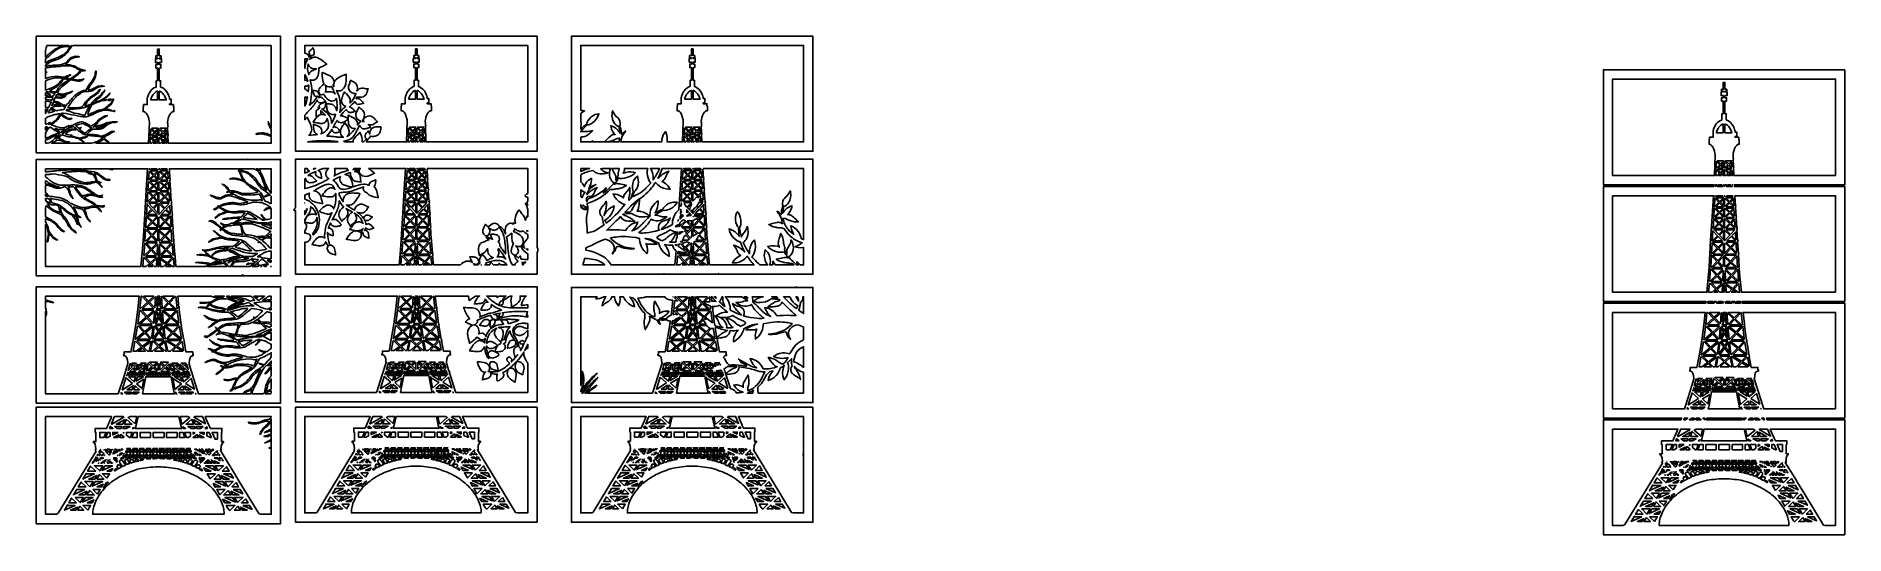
# Model space of a CAD drawing. Extents: x -437 to 3052, y -819 to 142.
import ezdxf

# ---------------------------------------------------------------- set-up
doc = ezdxf.new("R2010")
doc.units = 0
doc.layers.add('LAYER_1', color=7, linetype='CONTINUOUS')

msp = doc.modelspace()

# ---------------------------------------------------------------- linework, layer by layer
at = {"layer": 'LAYER_1', "color": 7}
for points in [[(-381.2, 142.3), (-406, 142.3), (-408.7, 142.3), (-416, 142.3), (-420, 142.3), (-430.5, 142.3), (-433.2, 142.3), (-436.8, 142.3), (-436.8, 114.1), (-436.8, 99.6), (-436.8, 98.3), (-436.8, 94.3), (-436.8, 78.7), (-436.8, 73.8), (-436.8, 71), (-436.8, 64.4), (-436.8, 53.8), (-436.8, 47.4), (-436.8, 34.1), (-436.8, 30.6), (-436.8, 27), (-436.8, 23.5), (-436.8, 19.5), (-436.8, 16.4), (-436.8, 6), (-436.8, -2.1), (-436.8, -20.7), (-436.8, -32.6), (-436.8, -55.6), (-436.8, -58.8), (-436.8, -67.4), (-436.8, -80.6), (-436.8, -82.4), (-434, -82.4), (-432.4, -82.4), (-426.5, -82.4), (-426.1, -82.4), (-422, -82.4), (-394, -82.4), (-391.1, -82.4), (-375.9, -82.4), (-362.4, -82.4), (-336.4, -82.4), (-333.2, -82.4), (-330.2, -82.4), (-324.5, -82.4), (-220.7, -82.4), (-217.6, -82.4), (-214.8, -82.4), (-211.6, -82.4), (-205.8, -82.4), (-202.7, -82.4), (-202, -82.4), (-199.9, -82.4), (-197.1, -82.4), (-194, -82.4), (-188.2, -82.4), (-185, -82.4), (-184.2, -82.4), (-181.2, -82.4), (-7.9, -82.4), (-6.3, -82.4), (8, -82.4), (10.6, -82.4), (15.4, -82.4), (17, -82.4), (28.4, -82.4), (34.8, -82.4), (34.8, -63.8), (34.8, -60.4), (34.8, -38.7), (34.8, -36.5), (34.8, -28.2), (34.8, -25.4), (34.8, -17.3), (34.8, -16), (34.8, -12.4), (34.8, -10.5), (34.8, 0.1), (34.8, 1.4), (34.8, 142.3), (-380, 142.3), (-381.2, 142.3)], [(78.2, -79.6), (83.4, -79.6), (86.9, -79.6), (90.4, -79.6), (107.8, -79.6), (112, -79.6), (121.3, -79.6), (132.6, -79.6), (135.7, -79.6), (150.5, -79.6), (167.8, -79.6), (170.1, -79.6), (180, -79.6), (203.6, -79.6), (210.1, -79.6), (226.2, -79.6), (249.6, -79.6), (276.9, -79.6), (280, -79.6), (282.8, -79.6), (285.9, -79.6), (291.7, -79.6), (294.7, -79.6), (295.4, -79.6), (297.6, -79.6), (300.3, -79.6), (303.3, -79.6), (309, -79.6), (312.2, -79.6), (313, -79.6), (316, -79.6), (529.4, -79.6), (529.4, 142.3), (63.5, 142.3), (63.5, 107.2), (63.5, 89.1), (63.5, 86.7), (63.5, 80.6), (63.5, 75.6), (63.5, 63.7), (63.5, 48.4), (63.5, 28.8), (63.5, 27.7), (63.5, 17.4), (63.5, -0.7), (63.5, -26.1), (63.5, -37.6), (63.5, -72.8), (63.5, -79.6), (64.4, -79.6), (78.2, -79.6)], [(595.9, 16), (595.9, 9), (595.9, -2.4), (595.9, -11.9), (595.9, -60.5), (595.9, -79.6), (605.3, -79.6), (619.5, -79.6), (623.4, -79.6), (659.7, -79.6), (671.2, -79.6), (675.5, -79.6), (683.2, -79.6), (756.4, -79.6), (762.2, -79.6), (771.8, -79.6), (774.5, -79.6), (783.2, -79.6), (791.9, -79.6), (809.3, -79.6), (812.4, -79.6), (815.2, -79.6), (818.3, -79.6), (824.1, -79.6), (827.1, -79.6), (827.8, -79.6), (829.9, -79.6), (832.7, -79.6), (835.7, -79.6), (841.4, -79.6), (844.6, -79.6), (845.3, -79.6), (848.4, -79.6), (1061.7, -79.6), (1061.7, 142.3), (595.9, 142.3), (595.9, 16)], [(3052.4, 77.6), (2586.6, 77.6), (2586.6, -144.3), (2800, -144.3), (2799.8, -147.4), (2586.6, -147.4), (2586.6, -369.3), (2784.7, -369.3), (2784.4, -372.4), (2586.6, -372.4), (2586.6, -594.4), (2737.5, -594.4), (2736.6, -597.4), (2586.6, -597.4), (2586.6, -819.4), (3052.4, -819.4), (3052.4, -597.4), (2902.5, -597.4), (2901.6, -594.4), (3052.4, -594.4), (3052.4, -372.4), (2854.7, -372.4), (2854.4, -369.3), (3052.4, -369.3), (3052.4, -147.4), (2839.3, -147.4), (2840.1, -146.5), (2839.3, -146), (2839.3, -145.7), (2839.5, -144.8), (2839.1, -144.4), (2839.1, -144.3), (3052.4, -144.3), (3052.4, 77.6)], [(281.8, -34.3), (288.1, -40.9), (281.3, -47.7), (281.3, -47.7), (281.8, -34.3)], [(295.4, -33.4), (289.6, -39.3), (283.6, -33.1), (295.4, -33.1), (295.4, -33.4)], [(303.8, -40.9), (297.6, -47.4), (297.6, -34.5), (303.8, -40.9)], [(305.4, -39.3), (299.2, -33.1), (311.2, -33.1), (311.2, -33.3), (305.4, -39.3)], [(814.1, -34.3), (820.5, -40.9), (813.7, -47.7), (813.7, -47.7), (814.1, -34.3)], [(827.8, -33.4), (822, -39.3), (816, -33.1), (827.8, -33.1), (827.8, -33.4)], [(836.2, -40.9), (829.9, -47.4), (829.9, -34.5), (836.2, -40.9)], [(837.7, -39.3), (831.6, -33.1), (843.5, -33.1), (843.5, -33.3), (837.7, -39.3)], [(-214.1, -64.3), (-216.8, -64.3), (-216.4, -52.7), (-209.8, -59.9), (-214.1, -64.3)], [(-215.8, -36.5), (-209.4, -43.2), (-216.3, -50.1), (-216.3, -50.1), (-215.8, -36.5)], [(-202, -35.6), (-207.9, -41.6), (-214, -35.3), (-202, -35.3), (-202, -35.6)], [(-202.4, -52.4), (-208.2, -58.3), (-213.6, -52.4), (-202.4, -52.4)], [(-213.1, -50.1), (-207.9, -44.8), (-202.8, -50), (-213.1, -50.1)], [(-211, -64.3), (-208.3, -61.5), (-205.7, -64.3), (-211, -64.3)], [(-202, -64.3), (-202.7, -64.3), (-206.7, -59.9), (-202, -55.2), (-202, -64.3)], [(-202, -47.7), (-206.4, -43.2), (-202, -38.8), (-202, -47.7)], [(-193.5, -43.2), (-199.9, -49.8), (-199.9, -36.7), (-193.5, -43.2)], [(-197.2, -64.3), (-199.9, -64.3), (-199.9, -53.1), (-193.2, -59.9), (-197.2, -64.3)], [(-191.9, -41.6), (-198.2, -35.3), (-186.1, -35.3), (-186.1, -35.5), (-191.9, -41.6)], [(-186.3, -52.4), (-191.6, -58.3), (-197.4, -52.4), (-186.3, -52.4)], [(-191.9, -44.8), (-186.7, -50.1), (-197, -50), (-191.9, -44.8)], [(-194.1, -64.3), (-191.6, -61.5), (-188.9, -64.3), (-194.1, -64.3)], [(-190.4, -43.2), (-186, -38.6), (-185.7, -48), (-190.4, -43.2)], [(-185.8, -64.3), (-190.1, -59.9), (-185.4, -54.8), (-185.1, -64.3), (-185.8, -64.3)], [(283.5, -61.7), (280.8, -61.7), (281.2, -50.3), (287.8, -57.4), (283.5, -61.7)], [(295, -50), (289.3, -55.8), (284, -50), (295, -50)], [(284.4, -47.7), (289.6, -42.5), (294.6, -47.7), (284.4, -47.7)], [(286.6, -61.7), (289.3, -59), (291.8, -61.7), (286.6, -61.7)], [(295.4, -61.7), (294.8, -61.7), (290.8, -57.4), (295.4, -52.7), (295.4, -61.7)], [(295.4, -45.3), (291.1, -40.9), (295.4, -36.6), (295.4, -45.3)], [(300.2, -61.7), (297.6, -61.7), (297.6, -50.7), (304.2, -57.4), (300.2, -61.7)], [(311, -50), (305.7, -55.8), (300, -50), (311, -50)], [(305.4, -42.5), (310.5, -47.7), (300.4, -47.7), (305.4, -42.5)], [(303.2, -61.7), (305.7, -59), (308.4, -61.7), (303.2, -61.7)], [(306.9, -40.9), (311.3, -36.3), (311.6, -45.6), (306.9, -40.9)], [(311.4, -61.7), (307.2, -57.4), (311.8, -52.4), (312.1, -61.7), (311.4, -61.7)], [(815.9, -61.7), (813.2, -61.7), (813.6, -50.3), (820.1, -57.4), (815.9, -61.7)], [(827.4, -50), (821.7, -55.8), (816.4, -50), (827.4, -50)], [(816.8, -47.7), (822, -42.5), (827, -47.7), (816.8, -47.7)], [(819, -61.7), (821.6, -59), (824.1, -61.7), (819, -61.7)], [(827.8, -61.7), (827.2, -61.7), (823.2, -57.4), (827.8, -52.7), (827.8, -61.7)], [(827.8, -45.3), (823.5, -40.9), (827.8, -36.6), (827.8, -45.3)], [(832.6, -61.7), (829.9, -61.7), (829.9, -50.7), (836.5, -57.4), (832.6, -61.7)], [(843.4, -50), (838, -55.8), (832.3, -50), (843.4, -50)], [(837.8, -42.5), (842.9, -47.7), (832.8, -47.7), (837.8, -42.5)], [(835.6, -61.7), (838.1, -59), (840.8, -61.7), (835.6, -61.7)], [(839.3, -40.9), (843.6, -36.3), (843.9, -45.6), (839.3, -40.9)], [(843.8, -61.7), (839.6, -57.4), (844.2, -52.4), (844.5, -61.7), (843.8, -61.7)], [(2804.8, -99), (2811.1, -105.6), (2804.4, -112.4), (2804.4, -112.4), (2804.8, -99)], [(2818.5, -98.1), (2812.7, -104), (2806.7, -97.8), (2818.5, -97.8), (2818.5, -98.1)], [(2814.2, -105.6), (2818.5, -101.3), (2818.5, -110), (2814.2, -105.6)], [(2826.9, -105.6), (2820.6, -112.1), (2820.6, -99.2), (2826.9, -105.6)], [(2828.4, -104), (2822.3, -97.8), (2834.2, -97.8), (2834.2, -98), (2828.4, -104)], [(2830, -105.6), (2834.3, -101), (2834.6, -110.3), (2830, -105.6)], [(-220.1, -137.7), (-211.7, -146.3), (-221.1, -155.4), (-220.1, -137.7)], [(-219, -117.8), (-211.2, -126.2), (-220, -134.9), (-219, -117.8)], [(-218.8, -113.4), (-217.8, -113.4), (-218.8, -114.4), (-218.8, -113.4)], [(-217.3, -135.3), (-209.7, -127.8), (-202.7, -135.3), (-217.3, -135.3)], [(-202.6, -137.6), (-210.1, -144.8), (-217.1, -137.6), (-202.6, -137.6)], [(-214.7, -113.4), (-204.3, -113.4), (-202.8, -115.1), (-216.4, -115.1), (-214.7, -113.4)], [(-209.6, -124.6), (-216.3, -117.4), (-202.4, -117.4), (-209.6, -124.6)], [(-208.1, -126.2), (-202, -120.3), (-202, -132.8), (-208.1, -126.2)], [(-199.9, -113.4), (-198.5, -113.4), (-199.9, -114.9), (-199.9, -113.4)], [(-199.9, -118.2), (-191.8, -126.2), (-199.9, -135), (-199.9, -118.2)], [(-199.9, -138.1), (-191.3, -146.3), (-199.9, -155), (-199.9, -138.1)], [(-183.6, -117.4), (-190.2, -124.6), (-197.5, -117.4), (-183.6, -117.4)], [(-182.7, -137.6), (-189.7, -144.8), (-197.2, -137.6), (-182.7, -137.6)], [(-195.5, -113.4), (-185.1, -113.4), (-183.4, -115.1), (-197.1, -115.1), (-195.5, -113.4)], [(-197.1, -135.3), (-190.2, -127.8), (-182.6, -135.3), (-197.1, -135.3)], [(-182, -132.7), (-188.7, -126.2), (-182.8, -119.8), (-182, -132.7)], [(277.5, -136.6), (285.9, -145.1), (276.5, -154.1), (277.5, -136.6)], [(278.6, -116.9), (286.4, -125.2), (277.7, -133.8), (278.6, -116.9)], [(278.9, -112.6), (279.8, -112.6), (278.8, -113.6), (278.9, -112.6)], [(280.4, -134.2), (287.8, -126.8), (294.7, -134.2), (280.4, -134.2)], [(294.8, -136.5), (287.4, -143.6), (280.5, -136.5), (294.8, -136.5)], [(282.9, -112.6), (293.1, -112.6), (294.7, -114.3), (281.2, -114.3), (282.9, -112.6)], [(287.9, -123.7), (281.3, -116.6), (295.1, -116.6), (287.9, -123.7)], [(289, -145.1), (295.4, -139), (295.4, -151.7), (289, -145.1)], [(289.4, -125.3), (295.4, -119.4), (295.4, -131.7), (289.4, -125.3)], [(297.6, -112.6), (298.8, -112.6), (297.6, -114), (297.6, -112.6)], [(297.6, -117.4), (305.6, -125.3), (297.6, -133.9), (297.6, -117.4)], [(297.6, -137), (306, -145.1), (297.6, -153.7), (297.6, -137)], [(313.6, -116.6), (307, -123.7), (299.9, -116.6), (313.6, -116.6)], [(314.5, -136.5), (307.5, -143.6), (300.2, -136.5), (314.5, -136.5)], [(301.8, -112.6), (312.1, -112.6), (313.8, -114.3), (300.3, -114.3), (301.8, -112.6)], [(300.3, -134.2), (307.1, -126.8), (314.6, -134.2), (300.3, -134.2)], [(315.2, -131.7), (308.6, -125.2), (314.4, -119), (315.2, -131.7)], [(316.3, -152), (309.1, -145.1), (315.5, -138.6), (316.3, -152)], [(809.9, -136.6), (818.2, -145.1), (808.9, -154.1), (809.9, -136.6)], [(811, -116.9), (818.7, -125.2), (810.1, -133.8), (811, -116.9)], [(811.3, -112.6), (812.2, -112.6), (811.2, -113.6), (811.3, -112.6)], [(812.8, -134.2), (820.2, -126.8), (827.1, -134.2), (812.8, -134.2)], [(827.2, -136.5), (819.8, -143.6), (812.9, -136.5), (827.2, -136.5)], [(815.2, -112.6), (825.5, -112.6), (827, -114.3), (813.6, -114.3), (815.2, -112.6)], [(820.3, -123.7), (813.7, -116.6), (827.5, -116.6), (820.3, -123.7)], [(821.3, -145.1), (827.8, -139), (827.8, -151.7), (821.3, -145.1)], [(821.8, -125.3), (827.8, -119.4), (827.8, -131.7), (821.8, -125.3)], [(829.9, -112.6), (831.2, -112.6), (829.9, -114), (829.9, -112.6)], [(829.9, -117.4), (837.9, -125.3), (829.9, -133.9), (829.9, -117.4)], [(829.9, -137), (838.4, -145.1), (829.9, -153.7), (829.9, -137)], [(846, -116.6), (839.4, -123.7), (832.3, -116.6), (846, -116.6)], [(839.9, -143.6), (832.6, -136.5), (846.9, -136.5), (839.9, -143.6)], [(834.2, -112.6), (844.5, -112.6), (846.2, -114.3), (832.7, -114.3), (834.2, -112.6)], [(832.7, -134.2), (839.5, -126.8), (847, -134.2), (832.7, -134.2)], [(847.5, -131.7), (841, -125.2), (846.8, -119), (847.5, -131.7)], [(841.5, -145.1), (847.9, -138.6), (848.7, -152), (841.5, -145.1)], [(2810.8, -122.1), (2806.6, -126.4), (2803.9, -126.4), (2804.3, -115), (2810.8, -122.1)], [(2818.1, -114.6), (2812.4, -120.5), (2807.1, -114.7), (2818.1, -114.6)], [(2817.7, -112.4), (2807.5, -112.4), (2812.7, -107.2), (2817.7, -112.4)], [(2814.8, -126.4), (2809.7, -126.4), (2812.3, -123.7), (2814.8, -126.4)], [(2817.8, -126.4), (2813.9, -122.1), (2818.5, -117.4), (2818.5, -126.4), (2817.8, -126.4)], [(2827.2, -122.1), (2823.3, -126.4), (2820.6, -126.4), (2820.6, -115.4), (2827.2, -122.1)], [(2834, -114.7), (2828.7, -120.5), (2823, -114.6), (2834, -114.7)], [(2828.4, -107.2), (2833.6, -112.4), (2823.4, -112.4), (2828.4, -107.2)], [(2828.8, -123.7), (2831.4, -126.4), (2826.3, -126.4), (2828.8, -123.7)], [(2834.5, -126.4), (2830.3, -122.1), (2834.9, -117.1), (2835.2, -126.4), (2834.5, -126.4)], [(-212.4, -167.5), (-222.5, -177.4), (-221.3, -158.1), (-212.4, -167.5)], [(-202.8, -177.6), (-219.7, -177.8), (-210.9, -169.1), (-202.8, -177.6)], [(-202.5, -155.6), (-218.3, -155.7), (-210.1, -147.9), (-202.5, -155.6)], [(-202.7, -157.9), (-210.8, -165.9), (-218.3, -158), (-202.7, -157.9)], [(-209.3, -167.5), (-202, -160.4), (-202, -175.1), (-209.3, -167.5)], [(-208.6, -146.3), (-202, -140.1), (-202, -153), (-208.6, -146.3)], [(-199.9, -158.3), (-190.5, -167.5), (-199.9, -177.3), (-199.9, -158.3)], [(-189.7, -147.9), (-181.6, -155.7), (-197.3, -155.6), (-189.7, -147.9)], [(-181.5, -158), (-189, -165.9), (-197.1, -157.9), (-181.5, -158)], [(-188.9, -169.1), (-180.1, -177.8), (-197.1, -177.6), (-188.9, -169.1)], [(-180.9, -153.3), (-188.1, -146.3), (-181.6, -139.7), (-180.9, -153.3)], [(-187.4, -167.5), (-180.5, -160.1), (-179.5, -175.2), (-187.4, -167.5)], [(285.1, -166), (275.2, -175.8), (276.4, -156.8), (285.1, -166)], [(294.7, -176), (277.9, -176.2), (286.6, -167.6), (294.7, -176)], [(294.9, -154.3), (279.3, -154.4), (287.4, -146.7), (294.9, -154.3)], [(294.7, -156.6), (286.7, -164.5), (279.3, -156.7), (294.7, -156.6)], [(288.2, -166), (295.4, -159), (295.4, -173.6), (288.2, -166)], [(297.6, -157), (306.8, -166), (297.6, -175.7), (297.6, -157)], [(307.6, -146.7), (315.6, -154.4), (300.1, -154.3), (307.6, -146.7)], [(315.7, -156.7), (308.3, -164.5), (300.3, -156.6), (315.7, -156.7)], [(308.3, -167.6), (317.1, -176.2), (300.3, -176), (308.3, -167.6)], [(309.8, -166), (316.7, -158.8), (317.6, -173.7), (309.8, -166)], [(817.5, -166), (807.6, -175.8), (808.7, -156.8), (817.5, -166)], [(827.3, -154.3), (811.7, -154.4), (819.8, -146.7), (827.3, -154.3)], [(827.1, -156.6), (819.1, -164.5), (811.7, -156.7), (827.1, -156.6)], [(820.6, -166), (827.8, -159), (827.8, -173.6), (820.6, -166)], [(829.9, -157), (839.1, -166), (829.9, -175.7), (829.9, -157)], [(832.4, -154.3), (840, -146.7), (848, -154.4), (832.4, -154.3)], [(840.6, -164.5), (832.6, -156.6), (848, -156.7), (840.6, -164.5)], [(2604.5, -165.3), (2798.8, -165.3), (2796.5, -205.2), (2793.6, -251.3), (2790.4, -303.4), (2790.4, -303.4), (2788.1, -330.8), (2786.2, -351.4), (2604.5, -351.4), (2604.5, -165.3)], [(2809.4, -177.9), (2800.7, -186.5), (2801.7, -169.6), (2809.4, -177.9)], [(2802.9, -165.3), (2801.9, -166.3), (2801.9, -165.3), (2802.9, -165.3)], [(2805.9, -144.3), (2802.9, -147.2), (2803, -144.3), (2805.9, -144.3)], [(2817.7, -167), (2804.3, -167), (2805.9, -165.3), (2816.2, -165.3), (2817.7, -167)], [(2811, -176.4), (2804.4, -169.3), (2818.1, -169.3), (2811, -176.4)], [(2809, -144.3), (2814.7, -144.3), (2817.6, -147.4), (2805.9, -147.4), (2809, -144.3)], [(2818.5, -184.4), (2812.5, -178), (2818.5, -172.1), (2818.5, -184.4)], [(2818.5, -144.3), (2818.5, -145.1), (2817.8, -144.3), (2818.5, -144.3)], [(2820.6, -144.3), (2823.3, -144.3), (2820.6, -147.2), (2820.6, -144.3)], [(2821.9, -165.3), (2820.6, -166.7), (2820.6, -165.3), (2821.9, -165.3)], [(2820.6, -186.6), (2820.6, -170.1), (2828.6, -178), (2820.6, -186.6)], [(2830.1, -176.4), (2823, -169.3), (2836.7, -169.3), (2830.1, -176.4)], [(2836.8, -167), (2823.4, -167), (2824.9, -165.3), (2835.2, -165.3), (2836.8, -167)], [(2823.5, -147.4), (2826.4, -144.3), (2832.1, -144.3), (2835.2, -147.4), (2823.5, -147.4)], [(2831.7, -177.9), (2837.5, -171.7), (2838.2, -184.4), (2831.7, -177.9)], [(2836.1, -145.1), (2835.3, -144.3), (2836, -144.3), (2836.1, -145.1)], [(3034.5, -351.4), (2852.8, -351.4), (2851.1, -333.1), (2851.4, -333.1), (2851.4, -330.3), (2851.1, -330.3), (2851, -329.3), (2850.8, -329.5), (2848.9, -305.5), (2848.9, -305.5), (2848.9, -304.9), (2849.1, -304.7), (2848.9, -303.9), (2848.9, -302.8), (2848.7, -302.8), (2848.6, -301.9), (2847.2, -278.9), (2847.3, -278.9), (2847.3, -278), (2848.1, -277.4), (2847, -276.3), (2845.6, -253.4), (2846, -253.4), (2846, -252.8), (2846.8, -252.2), (2846, -251.4), (2846, -251.1), (2845.7, -251.1), (2845.4, -250.9), (2844.2, -231.4), (2845.3, -230.3), (2844.1, -229.6), (2844.1, -229.3), (2844.2, -229.3), (2844.2, -229), (2845, -228.2), (2844.7, -228), (2845, -227.8), (2843.9, -226.7), (2842.7, -207.2), (2843.4, -206.5), (2843.2, -206.4), (2843.8, -205.9), (2842.5, -204.7), (2841.5, -186.9), (2841.8, -186.9), (2841.8, -186.6), (2842.4, -185.9), (2842, -185.7), (2842.5, -185.4), (2841.3, -184.3), (2840.3, -166.9), (2841.3, -165.8), (2840.6, -165.4), (2840.8, -165.3), (3034.5, -165.3), (3034.5, -351.4)], [(-214.3, -215.8), (-225.5, -227), (-224.3, -206.4), (-214.3, -215.8)], [(-214.1, -191.5), (-224, -201.6), (-222.8, -182.3), (-214.1, -191.5)], [(-202.7, -204.2), (-212.7, -214.2), (-223.3, -204.2), (-202.7, -204.2)], [(-222.7, -180.3), (-222.7, -180.1), (-222.6, -180.1), (-222.5, -180.2), (-222.7, -180.3)], [(-221.2, -201.9), (-212.6, -193.2), (-204.3, -201.9), (-221.2, -201.9)], [(-219.6, -180.1), (-202.6, -179.9), (-211.5, -188.9), (-219.6, -180.1)], [(-211.1, -215.8), (-202.3, -207), (-202, -207.1), (-202, -224.4), (-211.1, -215.8)], [(-210, -190.5), (-202, -182.5), (-202, -199.2), (-210, -190.5)], [(-199.9, -180.4), (-189.9, -190.5), (-199.9, -201.4), (-199.9, -180.4)], [(-199.9, -206.6), (-198.8, -207.7), (-197.6, -207), (-189.7, -214.8), (-199.9, -225.9), (-199.9, -206.6)], [(-180.3, -180.1), (-188.4, -188.9), (-197.2, -179.9), (-180.3, -180.1)], [(-180, -204.2), (-188.2, -213.2), (-197.2, -204.2), (-180, -204.2)], [(-187.3, -193.2), (-178.6, -201.9), (-195.5, -201.9), (-187.3, -193.2)], [(-186.6, -214.8), (-177.7, -205.1), (-176.5, -224.8), (-186.6, -214.8)], [(-185.8, -191.5), (-179, -184.4), (-178.1, -199.3), (-185.8, -191.5)], [(283.3, -213.8), (272.2, -224.8), (273.5, -204.4), (283.3, -213.8)], [(283.5, -189.8), (273.7, -199.7), (274.9, -180.7), (283.5, -189.8)], [(294.8, -202.3), (284.8, -212.2), (274.4, -202.3), (294.8, -202.3)], [(275, -178.7), (275, -178.5), (275.1, -178.5), (275.2, -178.6), (275, -178.7)], [(276.5, -200), (285, -191.4), (293.2, -200), (276.5, -200)], [(278.1, -178.4), (294.8, -178.3), (286.1, -187.2), (278.1, -178.4)], [(286.4, -213.7), (295.2, -205), (295.4, -205.2), (295.4, -222.2), (286.4, -213.7)], [(287.6, -188.8), (295.4, -180.9), (295.4, -197.3), (287.6, -188.8)], [(297.6, -178.8), (307.4, -188.8), (297.6, -199.5), (297.6, -178.8)], [(297.6, -204.7), (298.6, -205.8), (299.8, -205), (307.6, -212.8), (297.6, -223.7), (297.6, -204.7)], [(316.9, -178.4), (308.9, -187.2), (300.2, -178.3), (316.9, -178.4)], [(317.2, -202.3), (309.1, -211.2), (300.2, -202.3), (317.2, -202.3)], [(310, -191.4), (318.5, -200), (301.8, -200), (310, -191.4)], [(310.6, -212.7), (319.4, -203.2), (320.6, -222.6), (310.6, -212.7)], [(311.5, -189.8), (318.2, -182.7), (319.1, -197.5), (311.5, -189.8)], [(807.4, -178.7), (807.4, -178.5), (807.4, -178.5), (807.6, -178.6), (807.4, -178.7)], [(834.2, -200), (842.4, -191.4), (850.9, -200), (834.2, -200)], [(843, -212.7), (851.8, -203.2), (853, -222.6), (843, -212.7)], [(843.9, -189.8), (850.6, -182.7), (851.5, -197.5), (843.9, -189.8)], [(2808.9, -197.8), (2799.6, -206.8), (2800.6, -189.3), (2808.9, -197.8)], [(2818, -207), (2802.4, -207.1), (2810.5, -199.3), (2818, -207)], [(2817.8, -209.3), (2809.8, -217.1), (2802.4, -209.4), (2817.8, -209.3)], [(2803.4, -186.9), (2810.9, -179.5), (2817.8, -186.9), (2803.4, -186.9)], [(2817.9, -189.2), (2810.5, -196.3), (2803.6, -189.2), (2817.9, -189.2)], [(2818.5, -191.6), (2818.5, -204.4), (2812, -197.8), (2818.5, -191.6)], [(2829.1, -197.8), (2820.6, -206.4), (2820.6, -189.7), (2829.1, -197.8)], [(2830.7, -199.3), (2838.7, -207.1), (2823.1, -207), (2830.7, -199.3)], [(2830.6, -196.3), (2823.2, -189.2), (2837.6, -189.2), (2830.6, -196.3)], [(2823.3, -186.9), (2830.2, -179.5), (2837.7, -186.9), (2823.3, -186.9)], [(2831.3, -217.1), (2823.3, -209.3), (2838.7, -209.4), (2831.3, -217.1)], [(2832.2, -197.8), (2838.6, -191.3), (2839.4, -204.7), (2832.2, -197.8)], [(-215.1, -241.8), (-226.5, -253.5), (-226.8, -253.5), (-227.1, -253.2), (-225.7, -230.1), (-215.1, -241.8)], [(-225.7, -229.8), (-225.7, -229.7), (-225.6, -229.7), (-225.7, -229.8)], [(-223.2, -253.5), (-213.5, -243.6), (-204.4, -253.5), (-223.2, -253.5)], [(-222.8, -227.4), (-212.7, -217.4), (-202.3, -227.3), (-222.8, -227.4)], [(-222.7, -229.7), (-203.2, -229.6), (-213.3, -240), (-222.7, -229.7)], [(-211.7, -241.8), (-202, -232), (-202, -241.6), (-202.5, -251.9), (-211.7, -241.8)], [(-199.9, -229.7), (-199.7, -229.6), (-177.9, -229.7), (-188.4, -241.2), (-199.9, -230.3), (-199.9, -229.7)], [(-199.9, -241.7), (-199.9, -233.5), (-190, -243), (-199.3, -253.2), (-199.9, -241.7)], [(-188.1, -216.4), (-177.1, -227.4), (-198.1, -227.3), (-188.1, -216.4)], [(-175.6, -253.5), (-186.6, -243), (-176.1, -231.5), (-174.8, -253.5), (-175.6, -253.5)], [(282.5, -239.4), (271.2, -251), (271, -251), (270.7, -250.7), (272, -227.9), (282.5, -239.4)], [(272.1, -227.6), (272.1, -227.5), (272.1, -227.5), (272.1, -227.6)], [(274.5, -251), (284.1, -241.2), (293, -251), (274.5, -251)], [(274.9, -225.2), (284.9, -215.3), (295.2, -225.1), (274.9, -225.2)], [(275, -227.5), (294.2, -227.4), (284.2, -237.6), (275, -227.5)], [(285.9, -239.4), (295.4, -229.7), (295.4, -239.3), (294.9, -249.4), (285.9, -239.4)], [(297.6, -227.5), (297.7, -227.4), (319.2, -227.5), (308.9, -238.9), (297.6, -228), (297.6, -227.5)], [(297.6, -239.3), (297.6, -231.3), (307.3, -240.6), (298.1, -250.7), (297.6, -239.3)], [(309.2, -214.3), (320, -225.2), (299.3, -225.1), (309.2, -214.3)], [(301.2, -251), (309.1, -242.3), (318.1, -251), (301.2, -251)], [(321.5, -251), (310.7, -240.6), (321, -229.2), (322.3, -251), (321.5, -251)], [(807.3, -225.2), (817.2, -215.3), (827.6, -225.1), (807.3, -225.2)], [(841.5, -214.3), (852.4, -225.2), (831.7, -225.1), (841.5, -214.3)], [(853.9, -251), (843, -240.6), (853.4, -229.2), (854.7, -251), (853.9, -251)], [(2806.6, -242.5), (2796.8, -252.4), (2798, -233.4), (2806.6, -242.5)], [(2798.1, -231.4), (2798.1, -231.2), (2798.1, -231.2), (2798.2, -231.3), (2798.1, -231.4)], [(2808.2, -218.7), (2798.3, -228.5), (2799.4, -209.5), (2808.2, -218.7)], [(2816.2, -252.7), (2799.5, -252.7), (2808.1, -244.1), (2816.2, -252.7)], [(2817.7, -228.7), (2801, -228.9), (2809.7, -220.3), (2817.7, -228.7)], [(2817.9, -231), (2809.1, -239.9), (2801.1, -231.1), (2817.9, -231)], [(2810.6, -241.5), (2818.5, -233.5), (2818.5, -250), (2810.6, -241.5)], [(2818.5, -211.7), (2818.5, -226.3), (2811.3, -218.7), (2818.5, -211.7)], [(2829.8, -218.7), (2820.6, -228.4), (2820.6, -209.7), (2829.8, -218.7)], [(2820.6, -252.2), (2820.6, -231.5), (2830.5, -241.5), (2820.6, -252.2)], [(2832, -239.9), (2823.2, -231), (2840, -231.1), (2832, -239.9)], [(2823.4, -228.7), (2831.4, -220.3), (2840.1, -228.9), (2823.4, -228.7)], [(2824.9, -252.7), (2833, -244.1), (2841.6, -252.7), (2824.9, -252.7)], [(2832.9, -218.7), (2839.8, -211.5), (2840.7, -226.3), (2832.9, -218.7)], [(2834.5, -242.5), (2841.2, -235.4), (2842.1, -250.2), (2834.5, -242.5)], [(-226.8, -257.2), (-216.4, -268.8), (-228.7, -280.8), (-229.2, -280.3), (-227.3, -256.7), (-227.4, -257.7), (-226.8, -257.2)], [(-225.5, -281.1), (-214.7, -270.7), (-205.4, -281), (-225.5, -281.1)], [(-224.3, -256.3), (-203.4, -256.3), (-214.6, -267.1), (-224.3, -256.3)], [(-203.7, -279.1), (-212.9, -268.9), (-202.8, -259.2), (-203.7, -279.1)], [(-201, -265.5), (-200.1, -283.7), (-201, -283.1), (-201, -282.8), (-200.6, -282.5), (-201, -282.1), (-201, -281), (-201.7, -281), (-201, -265.5)], [(-199.1, -259.2), (-188.1, -269.4), (-198.1, -280.5), (-199.1, -259.2)], [(-176.3, -256.3), (-186.5, -267.6), (-198.9, -256.3), (-176.3, -256.3)], [(-196.2, -253.5), (-188.2, -244.7), (-179.1, -253.5), (-196.2, -253.5)], [(-186.2, -271.1), (-175.5, -281.1), (-195.2, -281), (-186.2, -271.1)], [(-184.6, -269.3), (-174.5, -258), (-172.7, -280.3), (-184.6, -269.3)], [(270.9, -254.6), (281.2, -266.1), (269, -278), (268.6, -277.5), (270.4, -254.2), (270.4, -255.2), (270.9, -254.6)], [(272.2, -278.2), (282.9, -267.9), (292.1, -278.2), (272.2, -278.2)], [(273.4, -253.7), (294, -253.7), (283, -264.4), (273.4, -253.7)], [(293.7, -276.3), (284.7, -266.2), (294.6, -256.6), (293.7, -276.3)], [(296.5, -262.8), (297.3, -280.8), (296.4, -280.2), (296.4, -279.9), (296.8, -279.7), (296.4, -279.2), (296.4, -278.2), (295.8, -278.2), (296.5, -262.8)], [(298.3, -256.6), (309.2, -266.7), (299.3, -277.7), (298.3, -256.6)], [(320.8, -253.7), (310.7, -264.9), (298.5, -253.7), (320.8, -253.7)], [(311, -268.4), (321.6, -278.2), (302.2, -278.2), (311, -268.4)], [(312.6, -266.6), (322.6, -255.4), (324.4, -277.5), (312.6, -266.6)], [(826.1, -276.3), (817, -266.2), (827, -256.6), (826.1, -276.3)], [(828.8, -262.8), (829.6, -280.8), (828.8, -280.2), (828.8, -279.9), (829.2, -279.7), (828.8, -279.2), (828.8, -278.2), (828.2, -278.2), (828.8, -262.8)], [(830.7, -256.6), (841.5, -266.7), (831.7, -277.7), (830.7, -256.6)], [(843.4, -268.4), (854, -278.2), (834.6, -278.2), (843.4, -268.4)], [(845, -266.6), (855, -255.4), (856.8, -277.5), (845, -266.6)], [(2806.3, -266.5), (2795.3, -277.5), (2796.5, -257.1), (2806.3, -266.5)], [(2817.8, -255), (2807.9, -264.9), (2797.5, -255), (2817.8, -255)], [(2807.9, -268), (2818.2, -277.8), (2798, -277.9), (2807.9, -268)], [(2818.5, -257.9), (2818.5, -274.9), (2809.5, -266.4), (2818.2, -257.7), (2818.5, -257.9)], [(2821.7, -258.5), (2822.9, -257.7), (2830.6, -265.5), (2820.6, -276.4), (2820.6, -257.4), (2821.7, -258.5)], [(2822.3, -277.8), (2832.2, -267), (2843.1, -277.9), (2822.3, -277.8)], [(2832.1, -263.8), (2823.3, -255), (2840.3, -255), (2832.1, -263.8)], [(2833.7, -265.4), (2842.5, -255.8), (2843.7, -275.3), (2833.7, -265.4)], [(-224.4, -301.9), (-231.1, -301.9), (-229.6, -285), (-228.9, -284.3), (-218, -296), (-224.4, -301.9)], [(-204.6, -283.8), (-216.1, -294.3), (-225.9, -283.8), (-204.6, -283.8)], [(-220.7, -301.9), (-216.3, -297.8), (-212.5, -301.9), (-220.7, -301.9)], [(-204.7, -301.9), (-208.9, -301.9), (-214.4, -296.1), (-204, -286.5), (-204.7, -301.9)], [(-202.1, -291.9), (-201.9, -293.3), (-202.3, -295.5), (-202.1, -291.9)], [(-202.1, -301.9), (-201.2, -296.9), (-200.2, -301.9), (-202.1, -301.9)], [(-201.8, -284.4), (-201.6, -284.3), (-201.1, -285.6), (-200.4, -286), (-201.2, -289.7), (-201.9, -286), (-201.8, -284.4)], [(-200.4, -293.3), (-199.8, -290.3), (-199.5, -298.1), (-200.4, -293.3)], [(-198, -283.8), (-173.9, -283.8), (-184.2, -294.7), (-197.9, -285.3), (-198, -283.8)], [(-190.9, -301.9), (-197.1, -301.9), (-197.8, -287.9), (-185.6, -296.2), (-190.9, -301.9)], [(-187.4, -301.9), (-183.5, -297.7), (-177.5, -301.9), (-187.4, -301.9)], [(-173.8, -301.9), (-182.1, -296.2), (-172.2, -285.6), (-170.8, -301.9), (-173.8, -301.9)], [(273.3, -298.7), (266.7, -298.7), (268.1, -282.1), (268.9, -281.4), (279.7, -292.9), (273.3, -298.7)], [(292.8, -280.9), (281.5, -291.2), (271.8, -280.9), (292.8, -280.9)], [(277, -298.7), (281.3, -294.7), (285.1, -298.7), (277, -298.7)], [(292.7, -298.7), (288.6, -298.7), (283.2, -293), (293.4, -283.6), (292.7, -298.7)], [(295.3, -289), (295.6, -290.3), (295.1, -292.4), (295.3, -289)], [(295.3, -298.7), (296.3, -293.9), (297.2, -298.7), (295.3, -298.7)], [(295.6, -281.5), (295.8, -281.4), (296.4, -282.7), (297, -283.1), (296.3, -286.7), (295.6, -283.1), (295.6, -281.5)], [(297, -290.3), (297.6, -287.3), (297.9, -295), (297, -290.3)], [(299.4, -280.9), (323.2, -280.9), (313, -291.7), (299.5, -282.4), (299.4, -280.9)], [(306.4, -298.7), (300.2, -298.7), (299.6, -284.9), (311.6, -293.2), (306.4, -298.7)], [(309.9, -298.7), (313.7, -294.6), (319.6, -298.7), (309.9, -298.7)], [(323.3, -298.7), (315.1, -293.1), (324.8, -282.7), (326.3, -298.7), (323.3, -298.7)], [(805.7, -298.7), (799, -298.7), (800.5, -282.1), (801.3, -281.4), (812, -292.9), (805.7, -298.7)], [(825.2, -280.9), (813.9, -291.2), (804.2, -280.9), (825.2, -280.9)], [(809.4, -298.7), (813.7, -294.7), (817.5, -298.7), (809.4, -298.7)], [(825.1, -298.7), (821, -298.7), (815.6, -293), (825.8, -283.6), (825.1, -298.7)], [(827.7, -289), (827.9, -290.3), (827.5, -292.4), (827.7, -289)], [(827.7, -298.7), (828.6, -293.9), (829.6, -298.7), (827.7, -298.7)], [(828, -281.5), (828.2, -281.4), (828.7, -282.7), (829.4, -283.1), (828.6, -286.7), (827.9, -283.1), (828, -281.5)], [(829.4, -290.3), (829.9, -287.3), (830.3, -295), (829.4, -290.3)], [(831.8, -280.9), (855.5, -280.9), (845.4, -291.7), (831.9, -282.4), (831.8, -280.9)], [(838.8, -298.7), (832.6, -298.7), (832, -284.9), (844, -293.2), (838.8, -298.7)], [(842.3, -298.7), (846.1, -294.6), (852, -298.7), (842.3, -298.7)], [(855.6, -298.7), (847.5, -293.1), (857.2, -282.7), (858.7, -298.7), (855.6, -298.7)], [(2794, -307.3), (2804.3, -318.8), (2792.1, -330.7), (2791.6, -330.2), (2793.5, -306.8), (2793.4, -307.9), (2794, -307.3)], [(2805.6, -292.1), (2794.3, -303.7), (2794, -303.7), (2793.7, -303.4), (2795.1, -280.6), (2805.6, -292.1)], [(2795.1, -280.3), (2795.1, -280.2), (2795.1, -280.2), (2795.1, -280.3)], [(2817.1, -306.4), (2806.1, -317.1), (2796.5, -306.4), (2817.1, -306.4)], [(2816.1, -303.7), (2797.5, -303.7), (2807.2, -293.9), (2816.1, -303.7)], [(2817.3, -280.1), (2807.3, -290.3), (2798.1, -280.2), (2817.3, -280.1)], [(2807.7, -318.9), (2817.7, -309.3), (2816.8, -329), (2807.7, -318.9)], [(2818, -302.1), (2808.9, -292.1), (2818.5, -282.4), (2818.5, -292), (2818, -302.1)], [(2831.9, -291.6), (2820.6, -280.7), (2820.6, -280.2), (2820.7, -280.1), (2842.3, -280.2), (2831.9, -291.6)], [(2821.1, -303.4), (2820.6, -292), (2820.6, -283.9), (2830.3, -293.3), (2821.1, -303.4)], [(2821.4, -309.3), (2832.2, -319.4), (2822.3, -330.3), (2821.4, -309.3)], [(2833.8, -317.6), (2821.6, -306.4), (2843.9, -306.4), (2833.8, -317.6)], [(2824.3, -303.7), (2832.1, -295), (2841.2, -303.7), (2824.3, -303.7)], [(2844.6, -303.7), (2833.7, -293.3), (2844, -281.9), (2845.4, -303.7), (2844.6, -303.7)], [(2835.6, -319.3), (2845.7, -308.1), (2847.5, -330.2), (2835.6, -319.3)], [(497.5, -341.1), (468.3, -341.1), (452.6, -341.1), (449.6, -341.1), (414.5, -341.1), (413.9, -341.1), (407, -341.1), (400.8, -341.1), (378.7, -341.1), (331.6, -341.1), (328.1, -341.1), (317.6, -341.1), (311, -341.1), (301.2, -341.1), (299, -341.1), (298.4, -341.1), (294.9, -341.1), (293.9, -341.1), (291.8, -341.1), (282.1, -341.1), (277.4, -341.1), (264.9, -341.1), (261.3, -341.1), (63.5, -341.1), (63.5, -563), (214.4, -563), (219.6, -563), (226.3, -563), (234.1, -563), (239.5, -563), (242.8, -563), (248.5, -563), (255.7, -563), (259.6, -563), (262.3, -563), (330.7, -563), (333.4, -563), (339.3, -563), (346.4, -563), (352.2, -563), (355.5, -563), (360.8, -563), (368.6, -563), (373.3, -563), (378.5, -563), (529.4, -563), (529.4, -527.3), (529.4, -512.7), (529.4, -502.8), (529.4, -491.1), (529.4, -474.1), (529.4, -463.3), (529.4, -452), (529.4, -432), (529.4, -427.2), (529.4, -405), (529.4, -393.4), (529.4, -386.4), (529.4, -368.8), (529.4, -351.4), (529.4, -341.1), (512.3, -341.1), (497.5, -341.1)], [(2792, -334.1), (2802.7, -345.6), (2796.3, -351.4), (2789.7, -351.4), (2791.2, -334.8), (2792, -334.1)], [(2815.9, -333.6), (2804.6, -343.9), (2794.9, -333.6), (2815.9, -333.6)], [(2815.1, -330.9), (2795.3, -330.9), (2805.9, -320.6), (2815.1, -330.9)], [(2808.1, -351.4), (2800.1, -351.4), (2804.4, -347.4), (2808.1, -351.4)], [(2811.6, -351.4), (2806.3, -345.7), (2816.5, -336.3), (2815.8, -351.4), (2811.6, -351.4)], [(2818.6, -343), (2818.2, -345.1), (2818.4, -341.6), (2818.6, -343)], [(2820.3, -351.4), (2818.4, -351.4), (2819.3, -346.6), (2820.3, -351.4)], [(2818.9, -334.1), (2819.4, -335.4), (2820, -335.8), (2819.3, -339.4), (2818.6, -335.8), (2818.7, -334.2), (2818.9, -334.1)], [(2819.4, -331.9), (2819.4, -330.9), (2818.8, -330.9), (2819.5, -315.5), (2820.3, -333.5), (2819.4, -332.9), (2819.4, -332.6), (2819.9, -332.3), (2819.4, -331.9)], [(2820.6, -340), (2821, -347.7), (2820, -343), (2820.6, -340)], [(2836.1, -344.4), (2822.6, -335), (2822.5, -333.6), (2846.2, -333.6), (2836.1, -344.4)], [(2822.7, -337.6), (2834.7, -345.9), (2829.5, -351.4), (2823.3, -351.4), (2822.7, -337.6)], [(2825.3, -330.9), (2834.1, -321.1), (2844.7, -330.9), (2825.3, -330.9)], [(2833, -351.4), (2836.8, -347.3), (2842.7, -351.4), (2833, -351.4)], [(2846.3, -351.4), (2838.2, -345.8), (2847.9, -335.4), (2849.4, -351.4), (2846.3, -351.4)], [(-236.9, -383.4), (-236.9, -383.5), (-236.9, -383.5), (-236.9, -383.4)], [(-234.5, -359.3), (-234.4, -359.2), (-232.7, -359.2), (-222, -370.6), (-235.8, -383.1), (-236.8, -382), (-234.5, -359.3)], [(-232.6, -383.5), (-220.3, -372.4), (-209.9, -383.5), (-232.6, -383.5)], [(-209.5, -359.2), (-220.2, -368.9), (-229.4, -359.2), (-209.5, -359.2)], [(-208.1, -381.8), (-218.5, -370.7), (-206.7, -360), (-208.1, -381.8)], [(-204.5, -360.4), (-204.4, -360.7), (-204.5, -363.5), (-204.9, -367), (-204.5, -360.4)], [(-203.8, -362.2), (-201.4, -368.3), (-204.7, -377.5), (-204, -363.5), (-203.8, -362.2)], [(-195.9, -382.5), (-195.9, -383.5), (-204.3, -383.5), (-200, -371.9), (-195.9, -382.5)], [(-198.2, -359.2), (-200.3, -365.1), (-202.6, -359.2), (-198.2, -359.2)], [(-196.4, -375), (-198.9, -368.7), (-197.1, -364), (-196.4, -375)], [(-182.6, -371.7), (-193.3, -383), (-193.8, -381.8), (-195.3, -359.3), (-182.6, -371.7)], [(-170.8, -359.2), (-181, -370), (-192, -359.2), (-170.8, -359.2)], [(-190.3, -383.5), (-180.9, -373.4), (-170.6, -383.5), (-190.3, -383.5)], [(-167.5, -359.2), (-167.4, -359.2), (-164.9, -383.5), (-169.8, -383.5), (-169.8, -380.9), (-179.3, -371.7), (-167.5, -359.2)], [(260.9, -382.8), (260.9, -383), (260.9, -383), (260.9, -382.8)], [(263.3, -359.1), (263.4, -359), (265.1, -359), (275.7, -370.2), (262, -382.5), (261.1, -381.5), (263.3, -359.1)], [(265.2, -383), (277.3, -372), (287.7, -383), (265.2, -383)], [(288.1, -359), (277.4, -368.6), (268.4, -359), (288.1, -359)], [(289.4, -381.3), (279.1, -370.4), (290.8, -359.8), (289.4, -381.3)], [(293, -360.1), (293.1, -360.4), (292.9, -363.2), (292.5, -366.6), (293, -360.1)], [(293.7, -361.9), (296, -368), (292.8, -377), (293.5, -363.3), (293.7, -361.9)], [(301.4, -382), (301.5, -383), (293.2, -383), (297.4, -371.5), (301.4, -382)], [(299.2, -359), (297.1, -364.8), (294.9, -359), (299.2, -359)], [(300.9, -374.6), (298.5, -368.4), (300.2, -363.7), (300.9, -374.6)], [(314.6, -371.3), (304, -382.5), (303.5, -381.3), (302.1, -359), (314.6, -371.3)], [(326.2, -359), (316.2, -369.6), (305.3, -359), (326.2, -359)], [(306.9, -383), (316.3, -373), (326.5, -383), (306.9, -383)], [(329.5, -359), (329.6, -359), (332, -383), (327.2, -383), (327.2, -380.4), (317.9, -371.3), (329.5, -359)], [(797.6, -384.1), (809.7, -373.2), (820, -384.1), (797.6, -384.1)], [(821.8, -382.4), (811.5, -371.5), (823.2, -361), (821.8, -382.4)], [(825.3, -361.3), (825.5, -361.6), (825.3, -364.4), (824.9, -367.8), (825.3, -361.3)], [(826, -363.1), (828.4, -369.2), (825.2, -378.2), (825.9, -364.4), (826, -363.1)], [(833.8, -383.1), (833.9, -384.1), (825.6, -384.1), (829.8, -372.7), (833.8, -383.1)], [(831.6, -360.1), (829.5, -366), (827.3, -360.1), (831.6, -360.1)], [(833.3, -375.8), (830.9, -369.5), (832.6, -364.9), (833.3, -375.8)], [(846.9, -372.5), (836.4, -383.7), (835.9, -382.4), (834.4, -360.2), (846.9, -372.5)], [(858.6, -360.1), (848.5, -370.8), (837.7, -360.1), (858.6, -360.1)], [(839.3, -384.1), (848.7, -374.2), (858.8, -384.1), (839.3, -384.1)], [(2788.2, -369.3), (2797.6, -369.3), (2800.4, -372.4), (2787.9, -372.4), (2788.2, -369.3)], [(2804.8, -369.3), (2802.8, -371.3), (2801, -369.3), (2804.8, -369.3)], [(2808.3, -369.3), (2815, -369.3), (2814.9, -372.4), (2805.1, -372.4), (2808.3, -369.3)], [(2817.2, -369.3), (2818, -372.4), (2817, -372.4), (2817.1, -369.3), (2817.2, -369.3)], [(2819.5, -369.6), (2819.5, -369.3), (2819.6, -369.3), (2819.5, -369.6)], [(2821.5, -372.4), (2822, -370.6), (2822.1, -372.4), (2821.5, -372.4)], [(2824.2, -372.4), (2824.1, -369.3), (2830.7, -369.3), (2834.1, -372.4), (2824.2, -372.4)], [(2834.1, -369.3), (2840.1, -369.3), (2837.3, -372.3), (2834.1, -369.3)], [(2851.1, -372.4), (2840.7, -372.4), (2843.5, -369.3), (2850.9, -369.3), (2851.1, -372.4)], [(-229, -428.6), (-245.3, -442.2), (-245.3, -442.2), (-245.5, -441.9), (-245.6, -442), (-241.4, -417.1), (-240.6, -416.4), (-229, -428.6)], [(-236, -386.6), (-224.8, -399.4), (-240.4, -412.8), (-240.7, -412.8), (-237.5, -387.9), (-236, -386.6)], [(-213.3, -415.6), (-227, -427), (-237.9, -415.6), (-213.3, -415.6)], [(-237.2, -385.7), (-237.2, -386.2), (-237.2, -386.2), (-237.5, -387.5), (-237.2, -385.7)], [(-212.9, -412.8), (-236.5, -412.8), (-223.1, -401.3), (-212.9, -412.8)], [(-209.6, -386.2), (-222.9, -397.7), (-233, -386.2), (-209.6, -386.2)], [(-214.1, -440.6), (-225.2, -428.9), (-211.4, -417.4), (-214.1, -440.6)], [(-209.2, -398.8), (-209.2, -398.8), (-210.7, -411.5), (-221.2, -399.6), (-208.6, -388.6), (-209.2, -398.8)], [(-201.4, -426.8), (-212, -441.5), (-209.2, -417.1), (-208.7, -417.6), (-208.7, -417.3), (-201.4, -426.8)], [(-202, -397.7), (-208.4, -410.3), (-207.1, -398.9), (-207.1, -398.9), (-206.5, -389.8), (-202, -397.7)], [(-193.3, -415.6), (-199.9, -424.7), (-206.7, -415.6), (-193.3, -415.6)], [(-206.5, -412.8), (-200.3, -400.6), (-193.4, -412.8), (-206.5, -412.8)], [(-205.8, -386.2), (-196.1, -386.2), (-200.7, -395.3), (-205.8, -386.3), (-205.8, -386.2)], [(-194.8, -398.9), (-194.8, -398.9), (-193.8, -407.5), (-199.1, -398.2), (-195.4, -390.7), (-194.8, -398.9)], [(-190.4, -437.2), (-198.3, -426.7), (-192.5, -418.6), (-190.4, -437.2)], [(-179, -399.4), (-190.8, -412.8), (-191.1, -412.4), (-192.7, -398.8), (-192.7, -398.8), (-193.4, -387.9), (-179, -399.4)], [(-167.4, -386.2), (-177.5, -397.7), (-191.9, -386.2), (-167.4, -386.2)], [(-190.6, -416.9), (-175, -429.3), (-186.9, -441.8), (-187.8, -440.6), (-190.6, -416.9)], [(-173.4, -427.7), (-188.6, -415.6), (-162, -415.6), (-173.4, -427.7)], [(-187.5, -412.8), (-177, -400.9), (-162.1, -412.8), (-187.5, -412.8)], [(-175.5, -399.3), (-164.5, -386.8), (-161.5, -410.4), (-175.5, -399.3)], [(-171.5, -429.2), (-160.4, -417.6), (-156.4, -441.2), (-171.5, -429.2)], [(268.8, -427.5), (252.7, -440.9), (252.6, -440.9), (252.4, -440.7), (252.3, -440.8), (256.5, -416.2), (257.3, -415.5), (268.8, -427.5)], [(261.8, -386), (272.9, -398.6), (257.5, -412), (257.2, -412), (260.3, -387.3), (261.8, -386)], [(284.3, -414.7), (270.7, -425.9), (260, -414.7), (284.3, -414.7)], [(260.6, -385.1), (260.6, -385.7), (260.7, -385.7), (260.4, -386.9), (260.6, -385.1)], [(284.6, -412), (261.4, -412), (274.6, -400.5), (284.6, -412)], [(287.9, -385.7), (274.8, -397), (264.8, -385.7), (287.9, -385.7)], [(283.5, -439.4), (272.5, -427.8), (286.2, -416.4), (283.5, -439.4)], [(288.3, -398.1), (288.3, -398.1), (286.8, -410.7), (276.4, -398.9), (289, -388), (288.3, -398.1)], [(296, -425.8), (285.6, -440.2), (288.4, -416.2), (288.8, -416.7), (288.8, -416.3), (296, -425.8)], [(295.5, -397), (289.1, -409.5), (290.4, -398.2), (290.4, -398.2), (291, -389.2), (295.5, -397)], [(304, -414.7), (297.5, -423.6), (290.8, -414.7), (304, -414.7)], [(291, -412), (297.1, -399.8), (303.9, -412), (291, -412)], [(291.7, -385.7), (301.3, -385.7), (296.7, -394.6), (291.6, -385.7), (291.7, -385.7)], [(302.5, -398.2), (302.5, -398.2), (303.5, -406.7), (298.3, -397.5), (302, -390.1), (302.5, -398.2)], [(306.9, -436), (299.1, -425.7), (304.8, -417.7), (306.9, -436)], [(318.2, -398.7), (306.5, -412), (306.2, -411.5), (304.6, -398.1), (304.6, -398.1), (303.9, -387.3), (318.2, -398.7)], [(329.6, -385.7), (319.7, -397), (305.4, -385.7), (329.6, -385.7)], [(306.7, -415.9), (322.1, -428.2), (310.3, -440.6), (309.5, -439.4), (306.7, -415.9)], [(323.6, -426.6), (308.7, -414.7), (335, -414.7), (323.6, -426.6)], [(309.8, -412), (320.1, -400.2), (334.9, -412), (309.8, -412)], [(321.6, -398.5), (332.5, -386.2), (335.4, -409.6), (321.6, -398.5)], [(325.6, -428.1), (336.5, -416.6), (340.5, -440), (325.6, -428.1)], [(789.7, -416.6), (801.2, -428.7), (785.1, -442.1), (785, -442.1), (784.8, -441.9), (784.7, -442), (788.9, -417.3), (789.7, -416.6)], [(816.6, -415.8), (803.1, -427.1), (792.4, -415.8), (816.6, -415.8)], [(793, -386.3), (793, -386.9), (793.1, -386.9), (792.8, -388.1), (793, -386.3)], [(793.3, -384), (793.3, -384.1), (793.3, -384.1), (793.3, -384)], [(793.8, -413.1), (806.9, -401.7), (817, -413.1), (793.8, -413.1)], [(815.9, -440.5), (804.9, -429), (818.5, -417.6), (815.9, -440.5)], [(820.7, -399.2), (820.7, -399.3), (819.2, -411.8), (808.8, -400.1), (821.3, -389.2), (820.7, -399.2)], [(828.4, -426.9), (817.9, -441.4), (820.7, -417.3), (821.2, -417.9), (821.2, -417.5), (828.4, -426.9)], [(827.9, -398.2), (821.5, -410.6), (822.8, -399.4), (822.8, -399.4), (823.4, -390.3), (827.9, -398.2)], [(836.4, -415.8), (829.9, -424.8), (823.1, -415.8), (836.4, -415.8)], [(823.4, -413.1), (829.5, -401), (836.3, -413.1), (823.4, -413.1)], [(824.1, -386.9), (833.6, -386.9), (829.1, -395.8), (824, -386.9), (824.1, -386.9)], [(834.9, -399.4), (834.9, -399.4), (835.9, -407.9), (830.7, -398.6), (834.4, -391.2), (834.9, -399.4)], [(862, -386.9), (852, -398.2), (837.8, -386.9), (862, -386.9)], [(842.7, -441.7), (841.8, -440.6), (839.1, -417.1), (854.5, -429.4), (842.7, -441.7)], [(867.8, -410.7), (854, -399.7), (864.8, -387.4), (867.8, -410.7)], [(2784.9, -417.4), (2796, -430), (2780.6, -443.3), (2780.3, -443.3), (2783.4, -418.7), (2784.9, -417.4)], [(2783.8, -417), (2783.5, -418.3), (2783.7, -416.5), (2783.7, -417), (2783.8, -417)], [(2784, -414.2), (2784, -414.3), (2784, -414.3), (2784, -414.2)], [(2788.1, -390.3), (2798.7, -401.6), (2785.1, -413.9), (2784.1, -412.8), (2786.4, -390.5), (2786.5, -390.3), (2788.1, -390.3)], [(2810.9, -417), (2797.8, -428.4), (2787.8, -417), (2810.9, -417)], [(2810.7, -414.3), (2788.2, -414.3), (2800.4, -403.4), (2810.7, -414.3)], [(2811.1, -390.3), (2800.5, -399.9), (2791.5, -390.3), (2811.1, -390.3)], [(2812.5, -412.6), (2802.2, -401.7), (2813.9, -391.2), (2812.5, -412.6)], [(2814.7, -417.1), (2814.7, -417), (2824.3, -417), (2819.8, -426), (2814.7, -417.1)], [(2815.6, -398), (2816, -391.5), (2816.1, -391.8), (2816, -394.6), (2815.6, -398)], [(2815.9, -408.4), (2816.6, -394.6), (2816.7, -393.3), (2819.1, -399.3), (2815.9, -408.4)], [(2824.5, -413.3), (2824.6, -414.3), (2816.3, -414.3), (2820.4, -402.9), (2824.5, -413.3)], [(2820.2, -396.2), (2817.9, -390.3), (2822.3, -390.3), (2820.2, -396.2)], [(2821.6, -399.7), (2823.3, -395.1), (2824, -405.9), (2821.6, -399.7)], [(2827.1, -413.8), (2826.6, -412.6), (2825.1, -390.4), (2837.6, -402.7), (2827.1, -413.8)], [(2829.5, -443.3), (2829.3, -442.9), (2827.7, -429.4), (2827.7, -429.4), (2827, -418.7), (2841.3, -430), (2829.5, -443.3)], [(2839.2, -401), (2828.3, -390.3), (2849.3, -390.3), (2839.2, -401)], [(2842.7, -428.4), (2828.5, -417), (2852.7, -417), (2842.7, -428.4)], [(2830, -414.3), (2839.4, -404.4), (2849.5, -414.3), (2830, -414.3)], [(2852.7, -390.3), (2855.1, -414.3), (2850.3, -414.3), (2850.3, -411.8), (2841, -402.7), (2852.6, -390.3), (2852.7, -390.3)], [(2844.7, -429.9), (2855.5, -417.6), (2858.5, -440.9), (2844.7, -429.9)], [(-245.4, -445.7), (-233.7, -457.3), (-244.2, -465.2), (-249.8, -465.2), (-246.4, -446.5), (-245.4, -445.7)], [(-217.1, -444.9), (-231.6, -455.8), (-242.6, -444.9), (-217.1, -444.9)], [(-216.1, -442.2), (-241.2, -442.2), (-227.2, -430.5), (-216.1, -442.2)], [(-229.9, -457.6), (-215.1, -446.5), (-218.7, -465.2), (-222.1, -465.2), (-229.9, -457.6)], [(-201.8, -455.5), (-212.3, -465.2), (-216.5, -465.2), (-212.7, -445.5), (-201.8, -455.5)], [(-190.2, -444.9), (-199.9, -453.8), (-209.6, -444.9), (-190.2, -444.9)], [(-189.9, -442.2), (-209.4, -442.2), (-199.9, -428.9), (-189.9, -442.2)], [(-187.5, -465.2), (-198.1, -455.5), (-188.9, -447.1), (-185.4, -465.2), (-187.5, -465.2)], [(-183.1, -465.2), (-187.1, -445.4), (-186.9, -445.3), (-168.8, -456.4), (-177.7, -465.2), (-183.1, -465.2)], [(-183.8, -442.2), (-173, -430.9), (-158.8, -442.2), (-183.8, -442.2)], [(-167.1, -454.7), (-183.2, -444.9), (-157.3, -444.9), (-167.1, -454.7)], [(-164.9, -456.1), (-155.4, -446.7), (-152.3, -463.8), (-164.9, -456.1)], [(252.5, -444.4), (264.1, -455.9), (253.7, -463.7), (248.2, -463.7), (251.6, -445.2), (252.5, -444.4)], [(280.5, -443.6), (266.2, -454.4), (255.4, -443.6), (280.5, -443.6)], [(281.5, -440.9), (256.7, -440.9), (270.6, -429.4), (281.5, -440.9)], [(267.9, -456.1), (282.5, -445.2), (278.9, -463.7), (275.5, -463.7), (267.9, -456.1)], [(295.7, -454.1), (285.2, -463.7), (281.1, -463.7), (284.9, -444.2), (295.7, -454.1)], [(307.1, -443.6), (297.5, -452.4), (287.9, -443.6), (307.1, -443.6)], [(307.4, -440.9), (288.2, -440.9), (297.5, -427.8), (307.4, -440.9)], [(309.7, -463.7), (299.3, -454.1), (308.4, -445.8), (311.9, -463.7), (309.7, -463.7)], [(314.1, -463.7), (310.2, -444.1), (310.3, -444), (328.2, -455), (319.4, -463.7), (314.1, -463.7)], [(313.4, -440.9), (324.1, -429.7), (338.1, -440.9), (313.4, -440.9)], [(329.9, -453.3), (314, -443.6), (339.6, -443.6), (329.9, -453.3)], [(332.1, -454.7), (341.4, -445.4), (344.5, -462.3), (332.1, -454.7)], [(784.9, -445.5), (796.5, -457.1), (786.1, -464.9), (780.6, -464.9), (784, -446.3), (784.9, -445.5)], [(812.9, -444.8), (798.5, -455.6), (787.8, -444.8), (812.9, -444.8)], [(813.9, -442.1), (789.1, -442.1), (802.9, -430.5), (813.9, -442.1)], [(800.3, -457.3), (814.9, -446.4), (811.3, -464.9), (807.9, -464.9), (800.3, -457.3)], [(828, -455.3), (817.6, -464.9), (813.5, -464.9), (817.3, -445.4), (828, -455.3)], [(839.4, -444.8), (829.9, -453.6), (820.3, -444.8), (839.4, -444.8)], [(839.8, -442.1), (820.5, -442.1), (829.9, -429), (839.8, -442.1)], [(839.3, -437.2), (831.4, -426.8), (837.2, -418.8), (839.3, -437.2)], [(842.1, -464.9), (831.7, -455.3), (840.7, -447), (844.3, -464.9), (842.1, -464.9)], [(846.4, -464.9), (842.6, -445.3), (842.7, -445.2), (860.6, -456.1), (851.8, -464.9), (846.4, -464.9)], [(856.4, -430.9), (870.5, -442.1), (845.8, -442.1), (856.4, -430.9)], [(862.2, -454.5), (846.4, -444.8), (872, -444.8), (862.2, -454.5)], [(864.4, -455.9), (873.8, -446.6), (876.9, -463.5), (864.4, -455.9)], [(2780.4, -446.8), (2791.9, -458.9), (2775.7, -472.3), (2775.7, -472.3), (2775.5, -472.1), (2775.4, -472.2), (2779.6, -447.5), (2780.4, -446.8)], [(2807.3, -446), (2793.8, -457.3), (2783.1, -446), (2807.3, -446)], [(2807.7, -443.3), (2784.4, -443.3), (2797.6, -431.9), (2807.7, -443.3)], [(2806.6, -470.7), (2795.5, -459.1), (2809.2, -447.8), (2806.6, -470.7)], [(2811.4, -429.4), (2811.4, -429.4), (2809.9, -442), (2799.5, -430.3), (2812, -419.4), (2811.4, -429.4)], [(2808.6, -471.6), (2811.4, -447.5), (2811.9, -448.1), (2811.9, -447.7), (2819, -457.1), (2808.6, -471.6)], [(2818.5, -428.4), (2812.2, -440.8), (2813.5, -429.6), (2813.5, -429.6), (2814.1, -420.5), (2818.5, -428.4)], [(2827, -446), (2820.6, -455), (2813.8, -446), (2827, -446)], [(2814.1, -443.3), (2820.1, -431.2), (2827, -443.3), (2814.1, -443.3)], [(2826.6, -438.1), (2821.3, -428.8), (2825, -421.4), (2825.6, -429.5), (2825.6, -429.6), (2826.6, -438.1)], [(2822.1, -457), (2827.8, -449), (2830, -467.4), (2822.1, -457)], [(2832.5, -470.8), (2829.8, -447.3), (2845.2, -459.6), (2833.4, -471.9), (2832.5, -470.8)], [(2846.7, -457.9), (2831.7, -446), (2858, -446), (2846.7, -457.9)], [(2832.9, -443.3), (2843.2, -431.6), (2857.9, -443.3), (2832.9, -443.3)], [(2848.6, -459.5), (2859.6, -448), (2863.5, -471.4), (2848.6, -459.5)], [(-243.3, -488.3), (-249.1, -493.4), (-252.2, -488.4), (-243.3, -488.3)], [(-225.7, -465.2), (-240.1, -465.2), (-231.9, -459.1), (-225.7, -465.2)], [(-235.7, -488.2), (-224.8, -488.2), (-231.3, -493.8), (-235.7, -488.2)], [(-220.5, -486.6), (-220.7, -486.7), (-220.7, -486.6), (-220.5, -486.6)], [(-203, -486.6), (-211.2, -493.2), (-218.4, -486.6), (-203, -486.6)], [(-208.6, -465.2), (-199.9, -457.2), (-191.2, -465.2), (-208.6, -465.2)], [(-181.4, -486.6), (-188.7, -493.2), (-196.8, -486.6), (-181.4, -486.6)], [(-168.5, -493.8), (-175, -488.2), (-164.1, -488.2), (-168.5, -493.8)], [(-174.1, -465.2), (-166.6, -457.7), (-154.3, -465.2), (-174.1, -465.2)], [(-150.8, -493.4), (-156.5, -488.3), (-147.7, -488.4), (-150.8, -493.4)], [(246.6, -493.5), (238.8, -500.4), (242.7, -487.3), (246.6, -493.5)], [(254.7, -486.5), (248.9, -491.5), (245.9, -486.6), (254.7, -486.5)], [(259.9, -488.4), (264.2, -493.8), (257.5, -499.5), (259.9, -488.4)], [(272, -463.7), (257.8, -463.7), (265.9, -457.7), (272, -463.7)], [(262.1, -486.4), (272.9, -486.4), (266.4, -491.9), (262.1, -486.4)], [(276.6, -487), (277, -486.7), (284, -493.2), (274.3, -501), (276.6, -487)], [(277.2, -484.8), (277, -485), (277, -484.8), (277.2, -484.8)], [(294.4, -484.8), (286.4, -491.3), (279.2, -484.8), (294.4, -484.8)], [(288.5, -493.3), (295.9, -487.2), (295.9, -500), (288.5, -493.3)], [(288.9, -463.7), (297.5, -455.8), (306.1, -463.7), (288.9, -463.7)], [(299.2, -499.8), (299.2, -487.4), (306.4, -493.3), (299.2, -499.8)], [(315.7, -484.8), (308.6, -491.3), (300.5, -484.8), (315.7, -484.8)], [(311, -493.2), (316.5, -488.1), (318.4, -499.2), (311, -493.2)], [(319.1, -487.7), (326.7, -494.2), (321.4, -501), (319.1, -487.7)], [(328.5, -491.9), (322.1, -486.4), (332.9, -486.4), (328.5, -491.9)], [(323, -463.7), (330.4, -456.3), (342.6, -463.7), (323, -463.7)], [(330.8, -493.8), (335.1, -488.4), (337.5, -499.5), (330.8, -493.8)], [(346, -491.5), (340.3, -486.5), (349.1, -486.6), (346, -491.5)], [(779, -494.7), (771.2, -501.6), (775, -488.4), (779, -494.7)], [(787, -487.7), (781.3, -492.7), (778.2, -487.8), (787, -487.7)], [(804.4, -464.9), (790.2, -464.9), (798.3, -458.8), (804.4, -464.9)], [(794.5, -487.5), (805.3, -487.5), (798.8, -493.1), (794.5, -487.5)], [(809, -488.2), (809.3, -487.9), (816.4, -494.4), (806.7, -502.2), (809, -488.2)], [(809.6, -486), (809.4, -486.1), (809.4, -486), (809.6, -486)], [(826.8, -486), (818.7, -492.5), (811.6, -486), (826.8, -486)], [(820.9, -494.4), (828.3, -488.4), (828.3, -501.2), (820.9, -494.4)], [(821.3, -464.9), (829.9, -457), (838.5, -464.9), (821.3, -464.9)], [(848.1, -486), (841, -492.5), (832.9, -486), (848.1, -486)], [(860.9, -493.1), (854.5, -487.5), (865.2, -487.5), (860.9, -493.1)], [(855.4, -464.9), (862.8, -457.5), (875, -464.9), (855.4, -464.9)], [(2775.6, -475.7), (2787.2, -487.3), (2776.8, -495.1), (2771.3, -495.1), (2774.6, -476.5), (2775.6, -475.7)], [(2803.6, -475), (2789.2, -485.7), (2778.4, -475), (2803.6, -475)], [(2804.6, -472.3), (2779.7, -472.3), (2793.6, -460.7), (2804.6, -472.3)], [(2802, -495.1), (2798.6, -495.1), (2791, -487.5), (2805.6, -476.6), (2802, -495.1)], [(2818.7, -485.5), (2808.3, -495.1), (2804.1, -495.1), (2808, -475.6), (2818.7, -485.5)], [(2811, -475), (2830.1, -475), (2820.6, -483.8), (2811, -475)], [(2830.5, -472.3), (2811.2, -472.3), (2820.6, -459.2), (2830.5, -472.3)], [(2811.9, -495.1), (2820.6, -487.2), (2829.2, -495.1), (2811.9, -495.1)], [(2832.8, -495.1), (2822.4, -485.5), (2831.4, -477.1), (2834.9, -495.1), (2832.8, -495.1)], [(2842.5, -495.1), (2837.1, -495.1), (2833.3, -475.5), (2833.4, -475.4), (2851.3, -486.3), (2842.5, -495.1)], [(2836.5, -472.3), (2847.1, -461.1), (2861.1, -472.3), (2836.5, -472.3)], [(2852.9, -484.7), (2837, -475), (2862.7, -475), (2852.9, -484.7)], [(2846, -495.1), (2853.5, -487.7), (2865.6, -495.1), (2846, -495.1)], [(2855.1, -486), (2864.5, -476.8), (2867.6, -493.7), (2855.1, -486)], [(-250.9, -527.5), (-270.2, -539.6), (-270.8, -539.6), (-263.6, -516.4), (-250.9, -527.5)], [(-260.9, -512), (-261, -512.1), (-262.3, -512.1), (-262, -511.1), (-260.9, -512)], [(-259.8, -508.7), (-258.3, -509.9), (-259.8, -511.1), (-261.2, -509.9), (-259.8, -508.7)], [(-261, -507.9), (-261, -507.7), (-260.9, -507.8), (-261, -507.9)], [(-259.3, -506.5), (-259.8, -506.9), (-260.2, -506.5), (-259.3, -506.5)], [(-251.4, -495.4), (-259.4, -502.4), (-255.4, -489.1), (-251.4, -495.4)], [(-255.7, -507.8), (-257.2, -509), (-258.7, -507.8), (-257.2, -506.6), (-255.7, -507.8)], [(-257.2, -510.8), (-255.8, -512), (-256, -512.1), (-258.5, -512.1), (-258.7, -512), (-257.2, -510.8)], [(-258.7, -514.5), (-244.9, -514.5), (-247.5, -524.4), (-258.7, -514.5)], [(-256.9, -504.2), (-249.8, -498), (-245.9, -504.2), (-256.9, -504.2)], [(-256.1, -509.9), (-254.7, -508.7), (-253.2, -509.9), (-254.7, -511.1), (-256.1, -509.9)], [(-254.2, -506.5), (-254.7, -506.9), (-255.1, -506.5), (-254.2, -506.5)], [(-250.6, -507.8), (-252.1, -509), (-253.6, -507.8), (-252.1, -506.6), (-250.6, -507.8)], [(-252.1, -510.8), (-250.7, -512), (-250.8, -512.1), (-253.4, -512.1), (-253.6, -512), (-252.1, -510.8)], [(-251, -509.9), (-249.6, -508.7), (-248.1, -509.9), (-249.6, -511.1), (-251, -509.9)], [(-249.1, -506.5), (-249.6, -506.9), (-250, -506.5), (-249.1, -506.5)], [(-247, -509), (-248.5, -507.8), (-247, -506.6), (-245.5, -507.8), (-247, -509)], [(-247, -510.8), (-245.6, -512), (-245.8, -512.1), (-248.3, -512.1), (-248.5, -512), (-247, -510.8)], [(-247.5, -495.9), (-241.2, -490.4), (-243.8, -501.8), (-247.5, -495.9)], [(-245.9, -509.9), (-244.5, -508.7), (-243, -509.9), (-244.5, -511.1), (-245.9, -509.9)], [(-244, -506.5), (-244.5, -506.9), (-244.9, -506.5), (-244, -506.5)], [(-241.6, -514.5), (-230, -514.5), (-243.8, -523.1), (-241.6, -514.5)], [(-241.9, -506.6), (-240.4, -507.8), (-241.9, -509), (-243.4, -507.8), (-241.9, -506.6)], [(-241.9, -510.8), (-240.5, -512), (-240.6, -512.1), (-243.2, -512.1), (-243.4, -512), (-241.9, -510.8)], [(-243.1, -528.2), (-229.1, -519.5), (-232.5, -537.5), (-243.1, -528.2)], [(-240.8, -509.9), (-239.4, -508.7), (-237.9, -509.9), (-239.4, -511.1), (-240.8, -509.9)], [(-238, -490.2), (-233.7, -495.7), (-240.4, -501.5), (-238, -490.2)], [(-239.8, -506.5), (-238.9, -506.5), (-239.4, -506.9), (-239.8, -506.5)], [(-239, -504.2), (-231.8, -498.1), (-227, -504.2), (-239, -504.2)], [(-238.3, -507.8), (-236.8, -506.6), (-235.3, -507.8), (-236.8, -509), (-238.3, -507.8)], [(-236.8, -510.8), (-235.3, -512), (-235.5, -512.1), (-238.1, -512.1), (-238.3, -512), (-236.8, -510.8)], [(-235.7, -509.9), (-234.3, -508.7), (-232.8, -509.9), (-234.3, -511.1), (-235.7, -509.9)], [(-234.7, -506.5), (-233.8, -506.5), (-234.3, -506.9), (-234.7, -506.5)], [(-231.7, -509), (-233.2, -507.8), (-231.7, -506.6), (-230.2, -507.8), (-231.7, -509)], [(-231.7, -510.8), (-230.2, -512), (-230.4, -512.1), (-233, -512.1), (-233.2, -512), (-231.7, -510.8)], [(-231.8, -547.6), (-231.1, -544.4), (-230.9, -544.4), (-230.4, -540.5), (-225.3, -514.5), (-176.5, -514.5), (-171.2, -542.1), (-170.1, -547.6), (-231.8, -547.6)], [(-230.6, -509.9), (-229.1, -508.7), (-227.7, -509.9), (-229.2, -511.1), (-230.6, -509.9)], [(-228.7, -506.5), (-229.1, -506.9), (-229.6, -506.5), (-228.7, -506.5)], [(-229.5, -496.1), (-224.2, -491.5), (-225.8, -500.8), (-229.5, -496.1)], [(-228.1, -507.8), (-226.8, -506.7), (-227.1, -508.6), (-228.1, -507.8)], [(-227.6, -511.6), (-227.7, -512.1), (-227.9, -512.1), (-228.1, -512), (-227.6, -511.6)], [(-224.4, -509), (-224, -508.7), (-222.6, -509.9), (-224.1, -511.1), (-224.7, -510.6), (-224.4, -509)], [(-223.6, -506.5), (-224, -506.9), (-224.1, -506.9), (-224, -506.5), (-223.6, -506.5)], [(-221, -488.8), (-220.7, -488.6), (-213.6, -495.1), (-223.4, -503), (-221, -488.8)], [(-221.5, -506.6), (-220, -507.8), (-221.5, -509), (-223, -507.8), (-221.5, -506.6)], [(-221.5, -510.8), (-220, -512), (-220.2, -512.1), (-222.8, -512.1), (-223, -512), (-221.5, -510.8)], [(-220.4, -509.9), (-218.9, -508.7), (-217.5, -509.9), (-218.9, -511.1), (-220.4, -509.9)], [(-220.2, -504.2), (-211.4, -497.1), (-203.6, -504.2), (-220.2, -504.2)], [(-218.5, -506.5), (-218.9, -506.9), (-219.4, -506.5), (-218.5, -506.5)], [(-214.9, -507.8), (-216.4, -509), (-217.9, -507.8), (-216.4, -506.6), (-214.9, -507.8)], [(-216.4, -510.8), (-214.9, -512), (-215.1, -512.1), (-217.7, -512.1), (-217.8, -512), (-216.4, -510.8)], [(-215.3, -509.9), (-213.8, -508.7), (-212.4, -509.9), (-213.9, -511.1), (-215.3, -509.9)], [(-213.4, -506.5), (-213.8, -506.9), (-214.3, -506.5), (-213.4, -506.5)], [(-211.3, -510.8), (-209.8, -512), (-210, -512.1), (-212.6, -512.1), (-212.8, -512), (-211.3, -510.8)], [(-209.8, -507.8), (-211.3, -509), (-212.7, -507.8), (-211.3, -506.6), (-209.8, -507.8)], [(-210.2, -509.9), (-208.7, -508.7), (-207.3, -509.9), (-208.7, -511.1), (-210.2, -509.9)], [(-208.3, -506.5), (-208.7, -506.9), (-209.2, -506.5), (-208.3, -506.5)], [(-209, -495.2), (-201.5, -489.1), (-201.5, -502), (-209, -495.2)], [(-204.7, -507.8), (-206.2, -509), (-207.6, -507.8), (-206.2, -506.6), (-204.7, -507.8)], [(-206.2, -510.8), (-204.7, -512), (-204.9, -512.1), (-207.5, -512.1), (-207.6, -512), (-206.2, -510.8)], [(-205.1, -509.9), (-203.6, -508.7), (-202.1, -509.9), (-203.6, -511.1), (-205.1, -509.9)], [(-203.2, -506.5), (-203.6, -506.9), (-204.1, -506.5), (-203.2, -506.5)], [(-201.1, -506.6), (-199.6, -507.8), (-201.1, -509), (-202.5, -507.8), (-201.1, -506.6)], [(-201.1, -510.8), (-199.6, -512), (-199.8, -512.1), (-202.4, -512.1), (-202.5, -512), (-201.1, -510.8)], [(-200, -509.9), (-198.5, -508.7), (-197.1, -509.9), (-198.5, -511.1), (-200, -509.9)], [(-198, -506.5), (-198.5, -506.9), (-199, -506.5), (-198, -506.5)], [(-198.2, -501.8), (-198.2, -489.2), (-190.9, -495.1), (-198.2, -501.8)], [(-196, -510.8), (-194.5, -512), (-194.7, -512.1), (-197.3, -512.1), (-197.5, -512), (-196, -510.8)], [(-194.5, -507.8), (-196, -509), (-197.4, -507.8), (-196, -506.6), (-194.5, -507.8)], [(-196.2, -504.2), (-188.4, -497.1), (-179.7, -504.2), (-196.2, -504.2)], [(-194.9, -509.9), (-193.4, -508.7), (-192, -509.9), (-193.4, -511.1), (-194.9, -509.9)], [(-193, -506.5), (-193.4, -506.9), (-193.9, -506.5), (-193, -506.5)], [(-189.4, -507.8), (-190.9, -509), (-192.3, -507.8), (-190.9, -506.6), (-189.4, -507.8)], [(-190.9, -510.8), (-189.4, -512), (-189.6, -512.1), (-192.2, -512.1), (-192.3, -512), (-190.9, -510.8)], [(-189.8, -509.9), (-188.3, -508.7), (-186.9, -509.9), (-188.3, -511.1), (-189.8, -509.9)], [(-187.8, -506.5), (-188.3, -506.9), (-188.8, -506.5), (-187.8, -506.5)], [(-184.3, -507.8), (-185.8, -509), (-187.2, -507.8), (-185.8, -506.6), (-184.3, -507.8)], [(-185.8, -510.8), (-184.3, -512), (-184.5, -512.1), (-187.1, -512.1), (-187.2, -512), (-185.8, -510.8)], [(-186.3, -495.1), (-180.7, -490), (-178.8, -501.1), (-186.3, -495.1)], [(-184.7, -509.9), (-183.2, -508.7), (-181.7, -509.9), (-183.2, -511.1), (-184.7, -509.9)], [(-182.7, -506.5), (-183.2, -506.9), (-183.7, -506.5), (-182.7, -506.5)], [(-180.6, -506.6), (-179.2, -507.8), (-180.7, -509), (-182.1, -507.8), (-180.6, -506.6)], [(-180.7, -510.8), (-179.2, -512), (-179.4, -512.1), (-181.9, -512.1), (-182.1, -512), (-180.7, -510.8)], [(-179.6, -509.9), (-178.1, -508.7), (-177.4, -509.3), (-177.2, -510.4), (-178.1, -511.1), (-179.6, -509.9)], [(-178.6, -506.5), (-177.9, -506.5), (-177.8, -506.7), (-178.1, -506.9), (-178.6, -506.5)], [(-178, -489.5), (-170.3, -496.1), (-175.7, -503), (-178, -489.5)], [(-177, -512), (-177, -512), (-177, -512), (-177, -512)], [(-174.1, -507.8), (-174.8, -508.4), (-175.1, -507), (-174.1, -507.8)], [(-174.5, -509.9), (-173, -508.7), (-171.5, -509.9), (-173, -511.1), (-174.5, -509.9)], [(-174.1, -512), (-174.2, -512.1), (-174.3, -511.9), (-174.1, -512)], [(-172.5, -506.5), (-173, -506.9), (-173.5, -506.5), (-172.5, -506.5)], [(-169.1, -539.1), (-173.4, -516.5), (-172.9, -518.2), (-156.7, -528.2), (-169.1, -539.1)], [(-172.8, -504.2), (-168, -498.1), (-160.8, -504.2), (-172.8, -504.2)], [(-170.4, -506.6), (-169, -507.8), (-170.5, -509), (-171.9, -507.8), (-170.4, -506.6)], [(-170.4, -510.8), (-169, -512), (-169.2, -512.1), (-171.7, -512.1), (-171.9, -512), (-170.4, -510.8)], [(-158.2, -514.5), (-156, -523.1), (-169.8, -514.5), (-158.2, -514.5)], [(-167.9, -508.7), (-166.4, -509.9), (-167.9, -511.1), (-169.4, -509.9), (-167.9, -508.7)], [(-167.4, -506.5), (-167.9, -506.9), (-168.4, -506.5), (-167.4, -506.5)], [(-163.9, -507.8), (-165.4, -509), (-166.8, -507.8), (-165.4, -506.6), (-163.9, -507.8)], [(-165.3, -510.8), (-163.9, -512), (-164.1, -512.1), (-166.6, -512.1), (-166.8, -512), (-165.3, -510.8)], [(-166.2, -495.7), (-161.8, -490.2), (-159.4, -501.5), (-166.2, -495.7)], [(-164.3, -509.9), (-162.8, -508.7), (-161.3, -509.9), (-162.8, -511.1), (-164.3, -509.9)], [(-162.3, -506.5), (-162.8, -506.9), (-163.3, -506.5), (-162.3, -506.5)], [(-158.8, -507.8), (-160.2, -509), (-161.7, -507.8), (-160.2, -506.6), (-158.8, -507.8)], [(-160.2, -510.8), (-158.8, -512), (-159, -512.1), (-161.5, -512.1), (-161.7, -512), (-160.2, -510.8)], [(-159.2, -509.9), (-157.7, -508.7), (-156.2, -509.9), (-157.7, -511.1), (-159.2, -509.9)], [(-156.1, -501.8), (-158.7, -490.4), (-152.4, -495.9), (-156.1, -501.8)], [(-158.2, -506.5), (-157.2, -506.5), (-157.7, -506.9), (-158.2, -506.5)], [(-155.1, -509), (-156.6, -507.8), (-155.1, -506.6), (-153.7, -507.8), (-155.1, -509)], [(-156.4, -512.1), (-156.6, -512), (-155.1, -510.8), (-153.7, -512), (-153.9, -512.1), (-156.4, -512.1)], [(-141.2, -514.5), (-152.4, -524.4), (-154.9, -514.5), (-141.2, -514.5)], [(-152.6, -508.7), (-151.1, -509.9), (-152.6, -511.1), (-154.1, -509.9), (-152.6, -508.7)], [(-153.9, -504.2), (-150, -498), (-142.9, -504.2), (-153.9, -504.2)], [(-153.1, -506.5), (-152.1, -506.5), (-152.6, -506.9), (-153.1, -506.5)], [(-150, -509), (-151.5, -507.8), (-150, -506.6), (-148.6, -507.8), (-150, -509)], [(-148.6, -512), (-148.8, -512.1), (-151.3, -512.1), (-151.5, -512), (-150, -510.8), (-148.6, -512)], [(-147.5, -508.7), (-146, -509.9), (-147.5, -511.1), (-148.9, -509.9), (-147.5, -508.7)], [(-148.9, -527.5), (-137.9, -517.8), (-131.4, -538.5), (-148.9, -527.5)], [(-148.4, -495.4), (-145.8, -491.3), (-143.3, -500), (-148.4, -495.4)], [(-148, -506.5), (-147, -506.5), (-147.5, -506.9), (-148, -506.5)], [(-144.9, -509), (-146.4, -507.8), (-144.9, -506.6), (-143.5, -507.8), (-144.9, -509)], [(-144.9, -510.8), (-143.5, -512), (-143.7, -512.1), (-146.2, -512.1), (-146.4, -512), (-144.9, -510.8)], [(-142.4, -508.7), (-140.9, -509.9), (-142.4, -511.1), (-143.8, -509.9), (-142.4, -508.7)], [(-142.9, -506.5), (-141.9, -506.5), (-142.4, -506.9), (-142.9, -506.5)], [(-141.3, -507.8), (-141, -507.5), (-140.8, -508.2), (-141.3, -507.8)], [(-141.3, -512), (-140, -510.9), (-139.6, -512.1), (-141.1, -512.1), (-141.3, -512)], [(247.1, -525.2), (228.1, -537.2), (227.5, -537.2), (234.6, -514.2), (247.1, -525.2)], [(237.3, -509.9), (237.1, -510), (235.9, -510), (236.2, -509), (237.3, -509.9)], [(238.4, -506.6), (239.8, -507.8), (238.4, -509), (236.9, -507.8), (238.4, -506.6)], [(237.1, -505.9), (237.2, -505.7), (237.3, -505.7), (237.1, -505.9)], [(238.8, -504.5), (238.4, -504.9), (237.9, -504.5), (238.8, -504.5)], [(242.3, -505.8), (240.9, -506.9), (239.4, -505.8), (240.9, -504.6), (242.3, -505.8)], [(240.9, -508.7), (242.3, -509.9), (242.1, -510), (239.6, -510), (239.4, -509.9), (240.9, -508.7)], [(239.4, -512.3), (253.1, -512.3), (250.5, -522.1), (239.4, -512.3)], [(241.2, -502.2), (248.2, -496.1), (252.1, -502.2), (241.2, -502.2)], [(242, -507.8), (243.4, -506.6), (244.9, -507.8), (243.4, -509), (242, -507.8)], [(243.9, -504.5), (243.4, -504.9), (242.9, -504.5), (243.9, -504.5)], [(247.4, -505.8), (245.9, -506.9), (244.5, -505.8), (245.9, -504.6), (247.4, -505.8)], [(245.9, -508.7), (247.4, -509.9), (247.2, -510), (244.7, -510), (244.5, -509.9), (245.9, -508.7)], [(247, -507.8), (248.5, -506.6), (249.9, -507.8), (248.4, -509), (247, -507.8)], [(248.9, -504.5), (248.5, -504.9), (248, -504.5), (248.9, -504.5)], [(251, -506.9), (249.5, -505.8), (251, -504.6), (252.4, -505.8), (251, -506.9)], [(251, -508.7), (252.4, -509.9), (252.2, -510), (249.7, -510), (249.5, -509.9), (251, -508.7)], [(250.5, -494), (256.7, -488.6), (254.2, -499.9), (250.5, -494)], [(252, -507.8), (253.5, -506.6), (254.9, -507.8), (253.5, -509), (252, -507.8)], [(254, -504.5), (253.5, -504.9), (253, -504.5), (254, -504.5)], [(256.3, -512.3), (267.8, -512.3), (254.1, -520.9), (256.3, -512.3)], [(256, -504.6), (257.5, -505.8), (256, -506.9), (254.6, -505.8), (256, -504.6)], [(256, -508.7), (257.4, -509.9), (257.3, -510), (254.7, -510), (254.6, -509.9), (256, -508.7)], [(254.8, -525.9), (268.7, -517.3), (265.3, -535.1), (254.8, -525.9)], [(257.1, -507.8), (258.5, -506.6), (260, -507.8), (258.5, -509), (257.1, -507.8)], [(258.1, -504.5), (259, -504.5), (258.5, -504.9), (258.1, -504.5)], [(258.9, -502.2), (266, -496.1), (270.7, -502.2), (258.9, -502.2)], [(259.6, -505.8), (261.1, -504.6), (262.5, -505.8), (261.1, -506.9), (259.6, -505.8)], [(261.1, -508.7), (262.5, -509.9), (262.3, -510), (259.8, -510), (259.6, -509.9), (261.1, -508.7)], [(262.1, -507.8), (263.6, -506.6), (265, -507.8), (263.6, -509), (262.1, -507.8)], [(263.1, -504.5), (264, -504.5), (263.6, -504.9), (263.1, -504.5)], [(266.1, -506.9), (264.7, -505.8), (266.1, -504.6), (267.6, -505.8), (266.1, -506.9)], [(266.1, -508.7), (267.5, -509.9), (267.3, -510), (264.8, -510), (264.7, -509.9), (266.1, -508.7)], [(266, -545.1), (266.6, -541.9), (266.9, -541.9), (267.4, -538.1), (272.4, -512.3), (320.6, -512.3), (325.8, -539.6), (327, -545.1), (266, -545.1)], [(267.2, -507.8), (268.6, -506.6), (270.1, -507.8), (268.6, -509), (267.2, -507.8)], [(268.2, -494.2), (273.5, -489.7), (271.9, -498.9), (268.2, -494.2)], [(269.1, -504.5), (268.6, -504.9), (268.2, -504.5), (269.1, -504.5)], [(269.7, -505.8), (271, -504.7), (270.7, -506.6), (269.7, -505.8)], [(270.2, -509.5), (270.1, -510), (269.9, -510), (269.7, -509.9), (270.2, -509.5)], [(273.3, -507), (273.7, -506.6), (275.1, -507.8), (273.7, -509), (273, -508.5), (273.3, -507)], [(274.1, -504.5), (273.7, -504.9), (273.6, -504.9), (273.7, -504.5), (274.1, -504.5)], [(276.2, -504.6), (277.6, -505.8), (276.2, -506.9), (274.7, -505.8), (276.2, -504.6)], [(276.2, -508.7), (277.6, -509.9), (277.4, -510), (274.9, -510), (274.7, -509.9), (276.2, -508.7)], [(277.2, -507.8), (278.7, -506.6), (280.1, -507.8), (278.7, -509), (277.2, -507.8)], [(277.5, -502.2), (286.1, -495.2), (293.8, -502.2), (277.5, -502.2)], [(279.2, -504.5), (278.7, -504.9), (278.2, -504.5), (279.2, -504.5)], [(282.7, -505.8), (281.2, -506.9), (279.8, -505.8), (281.2, -504.6), (282.7, -505.8)], [(281.2, -508.7), (282.7, -509.9), (282.5, -510), (279.9, -510), (279.8, -509.9), (281.2, -508.7)], [(282.3, -507.8), (283.7, -506.6), (285.2, -507.8), (283.7, -509), (282.3, -507.8)], [(284.2, -504.5), (283.7, -504.9), (283.3, -504.5), (284.2, -504.5)], [(287.7, -505.8), (286.3, -506.9), (284.8, -505.8), (286.3, -504.6), (287.7, -505.8)], [(286.3, -508.7), (287.7, -509.9), (287.5, -510), (285, -510), (284.8, -509.9), (286.3, -508.7)], [(287.3, -507.8), (288.8, -506.6), (290.2, -507.8), (288.8, -509), (287.3, -507.8)], [(289.2, -504.5), (288.8, -504.9), (288.3, -504.5), (289.2, -504.5)], [(292.8, -505.7), (291.3, -506.9), (289.9, -505.8), (291.3, -504.6), (292.8, -505.7)], [(291.3, -508.7), (292.7, -509.9), (292.5, -510), (290, -510), (289.9, -509.9), (291.3, -508.7)], [(292.4, -507.8), (293.8, -506.6), (295.3, -507.8), (293.8, -509), (292.4, -507.8)], [(294.3, -504.5), (293.8, -504.9), (293.4, -504.5), (294.3, -504.5)], [(296.3, -504.6), (297.8, -505.8), (296.3, -506.9), (294.9, -505.8), (296.3, -504.6)], [(296.4, -508.7), (297.8, -509.9), (297.6, -510), (295.1, -510), (294.9, -509.9), (296.4, -508.7)], [(297.4, -507.8), (298.9, -506.6), (300.3, -507.8), (298.9, -509), (297.4, -507.8)], [(299.3, -504.5), (298.9, -504.9), (298.4, -504.5), (299.3, -504.5)], [(302.8, -505.8), (301.4, -506.9), (299.9, -505.8), (301.4, -504.6), (302.8, -505.8)], [(301.4, -508.7), (302.8, -509.9), (302.6, -510), (300.1, -510), (299.9, -509.9), (301.4, -508.7)], [(301.2, -502.2), (308.8, -495.2), (317.5, -502.2), (301.2, -502.2)], [(302.4, -507.8), (303.9, -506.6), (305.3, -507.8), (303.9, -509), (302.4, -507.8)], [(304.4, -504.5), (303.9, -504.9), (303.4, -504.5), (304.4, -504.5)], [(307.9, -505.8), (306.4, -506.9), (305, -505.8), (306.4, -504.6), (307.9, -505.8)], [(306.4, -508.7), (307.9, -509.9), (307.7, -510), (305.2, -510), (305, -509.9), (306.4, -508.7)], [(307.5, -507.8), (309, -506.6), (310.4, -507.8), (308.9, -509), (307.5, -507.8)], [(309.4, -504.5), (309, -504.9), (308.5, -504.5), (309.4, -504.5)], [(312.9, -505.8), (311.5, -506.9), (310, -505.8), (311.5, -504.6), (312.9, -505.8)], [(311.5, -508.7), (312.9, -509.9), (312.7, -510), (310.2, -510), (310, -509.9), (311.5, -508.7)], [(312.5, -507.8), (314, -506.6), (315.4, -507.8), (314, -509), (312.5, -507.8)], [(314.4, -504.5), (314, -504.9), (313.5, -504.5), (314.4, -504.5)], [(316.5, -504.6), (318, -505.8), (316.5, -506.9), (315.1, -505.8), (316.5, -504.6)], [(316.5, -508.7), (317.9, -509.9), (317.8, -510), (315.2, -510), (315.1, -509.9), (316.5, -508.7)], [(317.6, -507.8), (319, -506.6), (319.7, -507.2), (319.9, -508.3), (319, -509), (317.6, -507.8)], [(318.6, -504.5), (319.3, -504.5), (319.3, -504.7), (319, -504.9), (318.6, -504.5)], [(320.2, -509.9), (320.1, -509.9), (320.2, -509.9), (320.2, -509.9)], [(323, -505.8), (322.3, -506.4), (322, -504.9), (323, -505.8)], [(322.6, -507.8), (324.1, -506.6), (325.5, -507.8), (324.1, -509), (322.6, -507.8)], [(323, -509.9), (322.9, -510), (322.8, -509.8), (323, -509.9)], [(324.5, -504.5), (324.1, -504.9), (323.6, -504.5), (324.5, -504.5)], [(327.9, -536.7), (323.7, -514.3), (324.1, -516), (340.2, -525.9), (327.9, -536.7)], [(324.2, -502.2), (329, -496.1), (336.1, -502.2), (324.2, -502.2)], [(326.6, -504.6), (328, -505.8), (326.6, -506.9), (325.1, -505.8), (326.6, -504.6)], [(326.6, -508.7), (328, -509.9), (327.8, -510), (325.3, -510), (325.1, -509.9), (326.6, -508.7)], [(338.7, -512.3), (340.9, -520.9), (327.2, -512.3), (338.7, -512.3)], [(329.1, -506.6), (330.6, -507.8), (329.1, -509), (327.7, -507.8), (329.1, -506.6)], [(329.6, -504.5), (329.1, -504.9), (328.6, -504.5), (329.6, -504.5)], [(333.1, -505.8), (331.6, -507), (330.2, -505.8), (331.6, -504.6), (333.1, -505.8)], [(331.6, -508.7), (333.1, -509.9), (332.9, -510), (330.4, -510), (330.2, -509.9), (331.6, -508.7)], [(332.7, -507.8), (334.2, -506.6), (335.6, -507.8), (334.1, -509), (332.7, -507.8)], [(334.6, -504.5), (334.2, -504.9), (333.7, -504.5), (334.6, -504.5)], [(338.1, -505.8), (336.7, -506.9), (335.2, -505.8), (336.7, -504.6), (338.1, -505.8)], [(336.7, -508.7), (338.1, -509.9), (337.9, -510), (335.4, -510), (335.2, -509.9), (336.7, -508.7)], [(337.8, -507.8), (339.2, -506.6), (340.6, -507.8), (339.2, -509), (337.8, -507.8)], [(340.8, -499.8), (338.2, -488.6), (344.4, -494), (340.8, -499.8)], [(338.7, -504.5), (339.7, -504.5), (339.2, -504.9), (338.7, -504.5)], [(341.7, -506.9), (340.3, -505.8), (341.7, -504.6), (343.2, -505.8), (341.7, -506.9)], [(340.4, -510), (340.3, -509.9), (341.7, -508.7), (343.1, -509.9), (343, -510), (340.4, -510)], [(355.5, -512.3), (344.4, -522.1), (341.9, -512.3), (355.5, -512.3)], [(344.2, -506.6), (345.7, -507.8), (344.2, -509), (342.8, -507.8), (344.2, -506.6)], [(342.9, -502.2), (346.8, -496.1), (353.8, -502.2), (342.9, -502.2)], [(343.8, -504.5), (344.7, -504.5), (344.2, -504.9), (343.8, -504.5)], [(346.8, -506.9), (345.3, -505.8), (346.8, -504.6), (348.2, -505.8), (346.8, -506.9)], [(348.2, -509.9), (348, -510), (345.5, -510), (345.3, -509.9), (346.8, -508.7), (348.2, -509.9)], [(349.3, -506.6), (350.7, -507.8), (349.3, -509), (347.8, -507.8), (349.3, -506.6)], [(347.9, -525.2), (358.8, -515.6), (365.1, -536.1), (347.9, -525.2)], [(348.4, -493.5), (350.9, -489.5), (353.5, -498), (348.4, -493.5)], [(348.8, -504.5), (349.7, -504.5), (349.3, -504.9), (348.8, -504.5)], [(351.8, -506.9), (350.4, -505.8), (351.8, -504.6), (353.2, -505.8), (351.8, -506.9)], [(351.8, -508.7), (353.2, -509.9), (353, -510), (350.5, -510), (350.4, -509.9), (351.8, -508.7)], [(354.3, -506.6), (355.8, -507.8), (354.3, -509), (352.9, -507.8), (354.3, -506.6)], [(353.9, -504.5), (354.8, -504.5), (354.3, -504.9), (353.9, -504.5)], [(355.4, -505.8), (355.7, -505.5), (355.9, -506.2), (355.4, -505.8)], [(355.4, -509.9), (356.7, -508.8), (357.1, -510), (355.6, -510), (355.4, -509.9)], [(779.5, -526.4), (760.5, -538.3), (759.9, -538.3), (767, -515.4), (779.5, -526.4)], [(769.7, -511.1), (769.5, -511.2), (768.3, -511.2), (768.6, -510.2), (769.7, -511.1)], [(770.8, -507.8), (772.2, -509), (770.7, -510.2), (769.3, -509), (770.8, -507.8)], [(769.5, -507), (769.6, -506.8), (769.7, -506.9), (769.5, -507)], [(771.2, -505.7), (770.7, -506), (770.3, -505.7), (771.2, -505.7)], [(774.7, -506.9), (773.3, -508.1), (771.8, -506.9), (773.3, -505.7), (774.7, -506.9)], [(773.3, -509.9), (774.7, -511.1), (774.5, -511.2), (772, -511.2), (771.8, -511.1), (773.3, -509.9)], [(771.8, -513.5), (785.4, -513.5), (782.9, -523.3), (771.8, -513.5)], [(773.5, -503.4), (780.6, -497.2), (784.4, -503.4), (773.5, -503.4)], [(774.4, -509), (775.8, -507.8), (777.2, -509), (775.8, -510.2), (774.4, -509)], [(776.3, -505.7), (775.8, -506), (775.3, -505.7), (776.3, -505.7)], [(779.8, -506.9), (778.3, -508.1), (776.9, -506.9), (778.3, -505.7), (779.8, -506.9)], [(778.3, -509.9), (779.8, -511.1), (779.6, -511.2), (777.1, -511.2), (776.9, -511.1), (778.3, -509.9)], [(779.4, -509), (780.8, -507.8), (782.3, -509), (780.8, -510.2), (779.4, -509)], [(781.3, -505.7), (780.8, -506), (780.4, -505.7), (781.3, -505.7)], [(783.3, -508.1), (781.9, -506.9), (783.4, -505.7), (784.8, -506.9), (783.3, -508.1)], [(783.4, -509.9), (784.8, -511), (784.6, -511.2), (782.1, -511.2), (781.9, -511.1), (783.4, -509.9)], [(782.9, -495.2), (789.1, -489.8), (786.5, -501), (782.9, -495.2)], [(784.4, -509), (785.9, -507.8), (787.3, -509), (785.9, -510.2), (784.4, -509)], [(786.3, -505.7), (785.9, -506), (785.4, -505.7), (786.3, -505.7)], [(788.7, -513.5), (800.2, -513.5), (786.5, -522), (788.7, -513.5)], [(788.4, -505.7), (789.8, -506.9), (788.4, -508.1), (786.9, -506.9), (788.4, -505.7)], [(788.4, -509.9), (789.8, -511.1), (789.6, -511.2), (787.1, -511.2), (787, -511.1), (788.4, -509.9)], [(787.2, -527), (801.1, -518.5), (797.7, -536.3), (787.2, -527)], [(789.5, -509), (790.9, -507.8), (792.4, -509), (790.9, -510.2), (789.5, -509)], [(792.3, -489.6), (796.5, -495), (789.9, -500.7), (792.3, -489.6)], [(790.5, -505.7), (791.4, -505.7), (790.9, -506), (790.5, -505.7)], [(791.3, -503.4), (798.3, -497.3), (803.1, -503.4), (791.3, -503.4)], [(792, -506.9), (793.4, -505.7), (794.9, -506.9), (793.4, -508.1), (792, -506.9)], [(793.4, -509.9), (794.9, -511.1), (794.7, -511.2), (792.1, -511.2), (792, -511.1), (793.4, -509.9)], [(794.5, -509), (796, -507.8), (797.4, -509), (796, -510.2), (794.5, -509)], [(795.5, -505.7), (796.4, -505.7), (796, -506), (795.5, -505.7)], [(798.5, -508.1), (797, -506.9), (798.5, -505.7), (799.9, -506.9), (798.5, -508.1)], [(798.5, -509.9), (799.9, -511.1), (799.7, -511.2), (797.2, -511.2), (797, -511.1), (798.5, -509.9)], [(798.4, -546.3), (799, -543.1), (799.3, -543.1), (799.8, -539.2), (804.8, -513.5), (853, -513.5), (858.2, -540.8), (859.3, -546.3), (798.4, -546.3)], [(799.6, -509), (801, -507.8), (802.4, -509), (801, -510.2), (799.6, -509)], [(801.5, -505.7), (801, -506), (800.5, -505.7), (801.5, -505.7)], [(800.6, -495.4), (805.9, -490.9), (804.3, -500), (800.6, -495.4)], [(802.1, -506.9), (803.4, -505.9), (803, -507.7), (802.1, -506.9)], [(802.5, -510.7), (802.4, -511.2), (802.3, -511.2), (802.1, -511.1), (802.5, -510.7)], [(805.7, -508.1), (806, -507.8), (807.5, -509), (806, -510.2), (805.4, -509.7), (805.7, -508.1)], [(806.5, -505.7), (806, -506), (806, -506), (806.1, -505.7), (806.5, -505.7)], [(808.6, -505.7), (810, -506.9), (808.6, -508.1), (807.1, -506.9), (808.6, -505.7)], [(808.6, -509.9), (810, -511), (809.8, -511.2), (807.3, -511.2), (807.1, -511.1), (808.6, -509.9)], [(809.6, -509), (811.1, -507.8), (812.5, -509), (811.1, -510.2), (809.6, -509)], [(809.8, -503.4), (818.5, -496.3), (826.2, -503.4), (809.8, -503.4)], [(811.5, -505.7), (811.1, -506), (810.6, -505.7), (811.5, -505.7)], [(815, -506.9), (813.6, -508.1), (812.2, -506.9), (813.6, -505.7), (815, -506.9)], [(813.6, -509.9), (815, -511.1), (814.9, -511.2), (812.3, -511.2), (812.2, -511.1), (813.6, -509.9)], [(814.7, -509), (816.1, -507.8), (817.6, -509), (816.1, -510.2), (814.7, -509)], [(816.6, -505.7), (816.1, -506), (815.7, -505.7), (816.6, -505.7)], [(820.1, -506.9), (818.6, -508.1), (817.2, -506.9), (818.6, -505.7), (820.1, -506.9)], [(818.6, -509.9), (820.1, -511.1), (819.9, -511.2), (817.4, -511.2), (817.2, -511.1), (818.6, -509.9)], [(819.7, -509), (821.2, -507.8), (822.6, -509), (821.2, -510.2), (819.7, -509)], [(821.6, -505.7), (821.2, -506), (820.7, -505.7), (821.6, -505.7)], [(825.1, -506.9), (823.7, -508.1), (822.2, -506.9), (823.7, -505.7), (825.1, -506.9)], [(823.7, -509.9), (825.1, -511.1), (824.9, -511.2), (822.4, -511.2), (822.2, -511.1), (823.7, -509.9)], [(824.8, -509), (826.2, -507.8), (827.7, -509), (826.2, -510.2), (824.8, -509)], [(826.7, -505.7), (826.2, -506), (825.7, -505.7), (826.7, -505.7)], [(828.7, -505.7), (830.2, -506.9), (828.7, -508.1), (827.3, -506.9), (828.7, -505.7)], [(828.7, -509.9), (830.2, -511), (830, -511.2), (827.5, -511.2), (827.3, -511.1), (828.7, -509.9)], [(829.8, -509), (831.3, -507.8), (832.7, -509), (831.2, -510.2), (829.8, -509)], [(831.7, -505.7), (831.2, -506), (830.8, -505.7), (831.7, -505.7)], [(831.6, -501), (831.6, -488.6), (838.8, -494.4), (831.6, -501)], [(835.2, -506.9), (833.8, -508.1), (832.3, -506.9), (833.8, -505.7), (835.2, -506.9)], [(833.8, -509.9), (835.2, -511), (835, -511.2), (832.5, -511.2), (832.3, -511.1), (833.8, -509.9)], [(833.6, -503.4), (841.2, -496.4), (849.9, -503.4), (833.6, -503.4)], [(834.8, -509), (836.3, -507.8), (837.7, -509), (836.3, -510.2), (834.8, -509)], [(836.7, -505.7), (836.3, -506), (835.8, -505.7), (836.7, -505.7)], [(840.3, -506.9), (838.8, -508.1), (837.3, -506.9), (838.8, -505.7), (840.3, -506.9)], [(838.8, -509.9), (840.2, -511.1), (840.1, -511.2), (837.5, -511.2), (837.4, -511.1), (838.8, -509.9)], [(839.9, -509), (841.3, -507.8), (842.8, -509), (841.3, -510.2), (839.9, -509)], [(841.8, -505.7), (841.3, -506), (840.9, -505.7), (841.8, -505.7)], [(845.3, -506.9), (843.8, -508.1), (842.4, -506.9), (843.9, -505.7), (845.3, -506.9)], [(843.9, -509.9), (845.3, -511.1), (845.1, -511.2), (842.6, -511.2), (842.4, -511.1), (843.9, -509.9)], [(843.3, -494.4), (848.9, -489.3), (850.7, -500.3), (843.3, -494.4)], [(844.9, -509), (846.4, -507.8), (847.8, -509), (846.4, -510.2), (844.9, -509)], [(846.8, -505.7), (846.4, -506), (845.9, -505.7), (846.8, -505.7)], [(848.9, -505.7), (850.3, -506.9), (848.9, -508.1), (847.5, -506.9), (848.9, -505.7)], [(848.9, -509.9), (850.3, -511.1), (850.1, -511.2), (847.6, -511.2), (847.5, -511.1), (848.9, -509.9)], [(850, -509), (851.4, -507.8), (852.1, -508.4), (852.3, -509.5), (851.4, -510.2), (850, -509)], [(851, -505.7), (851.6, -505.7), (851.7, -505.8), (851.4, -506), (851, -505.7)], [(851.5, -488.8), (859.1, -495.4), (853.7, -502.2), (851.5, -488.8)], [(852.5, -511.1), (852.5, -511.1), (852.5, -511), (852.5, -511.1)], [(855.4, -506.9), (854.6, -507.5), (854.4, -506.1), (855.4, -506.9)], [(855, -509), (856.5, -507.8), (857.9, -509), (856.5, -510.2), (855, -509)], [(855.4, -511.1), (855.3, -511.2), (855.2, -510.9), (855.4, -511.1)], [(856.9, -505.7), (856.5, -506), (856, -505.7), (856.9, -505.7)], [(860.3, -537.8), (856, -515.5), (856.5, -517.2), (872.6, -527), (860.3, -537.8)], [(859, -505.7), (860.4, -506.9), (859, -508.1), (857.5, -506.9), (859, -505.7)], [(859, -509.9), (860.4, -511), (860.2, -511.2), (857.7, -511.2), (857.5, -511.1), (859, -509.9)], [(871, -513.5), (873.3, -522), (859.6, -513.5), (871, -513.5)], [(861.5, -507.8), (862.9, -509), (861.5, -510.2), (860, -509), (861.5, -507.8)], [(862, -505.7), (861.5, -506.1), (861, -505.7), (862, -505.7)], [(865.5, -506.9), (864, -508.1), (862.6, -506.9), (864, -505.7), (865.5, -506.9)], [(864, -509.9), (865.5, -511.1), (865.3, -511.2), (862.7, -511.2), (862.6, -511.1), (864, -509.9)], [(865.1, -509), (866.5, -507.8), (868, -509), (866.5, -510.2), (865.1, -509)], [(867, -505.7), (866.5, -506), (866.1, -505.7), (867, -505.7)], [(870.5, -506.9), (869.1, -508.1), (867.6, -506.9), (869.1, -505.7), (870.5, -506.9)], [(869.1, -509.9), (870.5, -511.1), (870.3, -511.2), (867.8, -511.2), (867.6, -511.1), (869.1, -509.9)], [(870.1, -509), (871.6, -507.8), (873, -509), (871.6, -510.2), (870.1, -509)], [(871.1, -505.7), (872, -505.7), (871.6, -506), (871.1, -505.7)], [(872.8, -511.2), (872.6, -511.1), (874.1, -509.9), (875.5, -511.1), (875.3, -511.2), (872.8, -511.2)], [(874.1, -508.1), (872.7, -506.9), (874.1, -505.7), (875.6, -506.9), (874.1, -508.1)], [(887.9, -513.5), (876.8, -523.3), (874.3, -513.5), (887.9, -513.5)], [(876.6, -507.8), (878.1, -509), (876.6, -510.2), (875.2, -509), (876.6, -507.8)], [(876.2, -505.7), (877.1, -505.7), (876.6, -506), (876.2, -505.7)], [(879.1, -508.1), (877.7, -506.9), (879.1, -505.7), (880.6, -506.9), (879.1, -508.1)], [(880.6, -511.1), (880.4, -511.2), (877.9, -511.2), (877.7, -511.1), (879.1, -509.9), (880.6, -511.1)], [(881.7, -507.8), (883.1, -509), (881.7, -510.2), (880.2, -509), (881.7, -507.8)], [(881.2, -505.7), (882.1, -505.7), (881.7, -506), (881.2, -505.7)], [(884.2, -508.1), (882.7, -506.9), (884.2, -505.7), (885.6, -506.9), (884.2, -508.1)], [(884.2, -509.9), (885.6, -511.1), (885.4, -511.2), (882.9, -511.2), (882.7, -511.1), (884.2, -509.9)], [(886.7, -507.8), (888.2, -509), (886.7, -510.2), (885.3, -509), (886.7, -507.8)], [(886.2, -505.7), (887.2, -505.7), (886.7, -506), (886.2, -505.7)], [(887.8, -506.9), (888.1, -506.7), (888.3, -507.4), (887.8, -506.9)], [(887.8, -511.1), (889.1, -510), (889.4, -511.2), (888, -511.2), (887.8, -511.1)], [(2769.7, -524.9), (2761.9, -531.8), (2765.7, -518.6), (2769.7, -524.9)], [(2777.7, -517.9), (2772, -522.9), (2768.9, -517.9), (2777.7, -517.9)], [(2777.2, -531.2), (2773.6, -525.4), (2779.8, -520), (2777.2, -531.2)], [(2782.9, -519.7), (2787.2, -525.2), (2780.6, -530.9), (2782.9, -519.7)], [(2795.1, -495.1), (2780.8, -495.1), (2789, -489), (2795.1, -495.1)], [(2789.5, -523.2), (2785.2, -517.7), (2795.9, -517.7), (2789.5, -523.2)], [(2795, -530.2), (2791.3, -525.5), (2796.6, -521), (2795, -530.2)], [(2807.1, -524.6), (2797.3, -532.4), (2799.7, -518.4), (2800, -518.1), (2807.1, -524.6)], [(2800.1, -516.3), (2800.1, -516.2), (2800.2, -516.2), (2800.1, -516.3)], [(2817.5, -516.2), (2809.4, -522.7), (2802.3, -516.2), (2817.5, -516.2)], [(2811.5, -524.6), (2819, -518.6), (2819, -531.4), (2811.5, -524.6)], [(2822.3, -531.2), (2822.3, -518.8), (2829.5, -524.6), (2822.3, -531.2)], [(2831.7, -522.7), (2823.6, -516.2), (2838.8, -516.2), (2831.7, -522.7)], [(2834, -524.6), (2839.6, -519.5), (2841.4, -530.5), (2834, -524.6)], [(2844.4, -532.4), (2842.2, -519), (2849.8, -525.5), (2844.4, -532.4)], [(2851.6, -523.2), (2845.2, -517.7), (2855.9, -517.7), (2851.6, -523.2)], [(2853.9, -525.2), (2858.2, -519.7), (2860.5, -530.9), (2853.9, -525.2)], [(2863.9, -531.1), (2861.3, -520), (2867.5, -525.4), (2863.9, -531.1)], [(2869.1, -522.9), (2863.4, -517.9), (2872.2, -518), (2869.1, -522.9)], [(2871.4, -524.9), (2874, -520.8), (2876.5, -529.4), (2871.4, -524.9)], [(-273.3, -547.6), (-272.5, -545.2), (-269.8, -547.6), (-273.3, -547.6)], [(-253.6, -547.6), (-262.6, -547.6), (-266.3, -544.3), (-252.7, -544.3), (-253.6, -547.6)], [(-261.8, -539.6), (-249.4, -532), (-251.4, -539.6), (-261.8, -539.6)], [(-243.4, -547.6), (-250.3, -547.6), (-249.4, -544.3), (-238.3, -544.4), (-243.4, -547.6)], [(-248.1, -539.6), (-246.1, -531.8), (-237.2, -539.6), (-248.1, -539.6)], [(-167.3, -547.6), (-168, -544.4), (-167.7, -544.4), (-167.1, -546.6), (-165.3, -547.6), (-167.3, -547.6)], [(-153.8, -531.8), (-151.7, -539.6), (-162.6, -539.6), (-153.8, -531.8)], [(-156.4, -547.6), (-161.6, -544.4), (-150.5, -544.3), (-149.6, -547.6), (-156.4, -547.6)], [(-150.4, -532), (-138.1, -539.6), (-148.4, -539.6), (-150.4, -532)], [(-137.3, -547.6), (-146.2, -547.6), (-147.2, -544.3), (-133.5, -544.3), (-137.3, -547.6)], [(-130, -547.6), (-128.9, -546.7), (-128.6, -547.6), (-130, -547.6)], [(225.1, -545.1), (225.8, -542.7), (228.4, -545.1), (225.1, -545.1)], [(244.5, -545.1), (235.6, -545.1), (231.9, -541.8), (245.4, -541.8), (244.5, -545.1)], [(236.4, -537.2), (248.6, -529.7), (246.6, -537.2), (236.4, -537.2)], [(254.5, -545.1), (247.7, -545.1), (248.6, -541.8), (259.6, -541.9), (254.5, -545.1)], [(249.9, -537.2), (251.9, -529.4), (260.6, -537.2), (249.9, -537.2)], [(329.7, -545.1), (329, -541.9), (329.3, -541.9), (329.9, -544), (331.7, -545.1), (329.7, -545.1)], [(343.1, -529.4), (345.1, -537.2), (334.4, -537.2), (343.1, -529.4)], [(340.4, -545.1), (335.4, -541.9), (346.3, -541.8), (347.2, -545.1), (340.4, -545.1)], [(346.4, -529.7), (358.6, -537.2), (348.3, -537.2), (346.4, -529.7)], [(359.4, -545.1), (350.5, -545.1), (349.6, -541.8), (363.1, -541.8), (359.4, -545.1)], [(366.5, -545.1), (367.6, -544.1), (367.9, -545.1), (366.5, -545.1)], [(757.4, -546.3), (758.2, -543.9), (760.8, -546.3), (757.4, -546.3)], [(776.8, -546.3), (768, -546.3), (764.3, -543), (777.8, -543), (776.8, -546.3)], [(768.8, -538.3), (780.9, -530.9), (779, -538.3), (768.8, -538.3)], [(786.9, -546.3), (780.1, -546.3), (781, -543), (792, -543.1), (786.9, -546.3)], [(782.3, -538.3), (784.3, -530.6), (793, -538.3), (782.3, -538.3)], [(862, -546.3), (861.4, -543.1), (861.7, -543.1), (862.3, -545.2), (864, -546.3), (862, -546.3)], [(875.5, -530.6), (877.5, -538.3), (866.7, -538.3), (875.5, -530.6)], [(872.8, -546.3), (867.8, -543.1), (878.7, -543), (879.6, -546.3), (872.8, -546.3)], [(2770.2, -556.6), (2751.1, -568.5), (2750.5, -568.5), (2757.7, -545.6), (2770.2, -556.6)], [(2760.4, -541.3), (2760.2, -541.4), (2759, -541.4), (2759.3, -540.4), (2760.4, -541.3)], [(2761.4, -538), (2762.9, -539.2), (2761.4, -540.4), (2760, -539.2), (2761.4, -538)], [(2760.2, -537.2), (2760.3, -537), (2760.4, -537.1), (2760.2, -537.2)], [(2761.9, -535.9), (2761.4, -536.2), (2761, -535.9), (2761.9, -535.9)], [(2765.4, -537.1), (2764, -538.3), (2762.5, -537.1), (2764, -535.9), (2765.4, -537.1)], [(2764, -540.1), (2765.4, -541.3), (2765.2, -541.4), (2762.7, -541.4), (2762.5, -541.3), (2764, -540.1)], [(2776.1, -543.7), (2773.6, -553.5), (2762.5, -543.7), (2776.1, -543.7)], [(2775.1, -533.6), (2764.2, -533.6), (2771.3, -527.4), (2775.1, -533.6)], [(2766.5, -538), (2767.9, -539.2), (2766.5, -540.4), (2765, -539.2), (2766.5, -538)], [(2766, -535.9), (2766.9, -535.9), (2766.5, -536.2), (2766, -535.9)], [(2767.5, -537.1), (2769, -535.9), (2770.4, -537.1), (2769, -538.3), (2767.5, -537.1)], [(2769, -540.1), (2770.4, -541.3), (2770.3, -541.4), (2767.7, -541.4), (2767.5, -541.3), (2769, -540.1)], [(2770.1, -539.2), (2771.5, -538), (2773, -539.2), (2771.5, -540.4), (2770.1, -539.2)], [(2771, -535.9), (2772, -535.9), (2771.5, -536.2), (2771, -535.9)], [(2772.6, -537.1), (2774, -535.9), (2775.5, -537.1), (2774, -538.3), (2772.6, -537.1)], [(2774, -540.1), (2775.5, -541.2), (2775.3, -541.4), (2772.8, -541.4), (2772.6, -541.3), (2774, -540.1)], [(2775.1, -539.2), (2776.6, -538), (2778, -539.2), (2776.5, -540.4), (2775.1, -539.2)], [(2776.1, -535.9), (2777, -535.9), (2776.6, -536.2), (2776.1, -535.9)], [(2790.8, -543.7), (2777.2, -552.2), (2779.4, -543.7), (2790.8, -543.7)], [(2779.1, -538.3), (2777.6, -537.1), (2779.1, -535.9), (2780.5, -537.1), (2779.1, -538.3)], [(2780.3, -541.4), (2777.8, -541.4), (2777.6, -541.3), (2779.1, -540.1), (2780.5, -541.3), (2780.3, -541.4)], [(2791.8, -548.7), (2788.4, -566.5), (2777.9, -557.2), (2791.8, -548.7)], [(2781.6, -538), (2783, -539.2), (2781.6, -540.4), (2780.2, -539.2), (2781.6, -538)], [(2782.1, -535.9), (2781.6, -536.2), (2781.1, -535.9), (2782.1, -535.9)], [(2781.9, -533.6), (2789, -527.5), (2793.8, -533.6), (2781.9, -533.6)], [(2784.1, -535.9), (2785.6, -537.1), (2784.1, -538.3), (2782.7, -537.1), (2784.1, -535.9)], [(2784.1, -540.1), (2785.6, -541.3), (2785.4, -541.4), (2782.8, -541.4), (2782.7, -541.3), (2784.1, -540.1)], [(2786.6, -538), (2788.1, -539.2), (2786.6, -540.4), (2785.2, -539.2), (2786.6, -538)], [(2786.2, -535.9), (2787.1, -535.9), (2786.6, -536.2), (2786.2, -535.9)], [(2787.7, -537.1), (2789.2, -535.9), (2790.6, -537.1), (2789.2, -538.3), (2787.7, -537.1)], [(2789.2, -540.1), (2790.6, -541.3), (2790.4, -541.4), (2787.9, -541.4), (2787.7, -541.3), (2789.2, -540.1)], [(2789.7, -573.3), (2789.9, -573.3), (2790.5, -569.4), (2795.4, -543.7), (2843.6, -543.7), (2848.9, -570.9), (2850, -576.5), (2789.1, -576.5), (2789.7, -573.3)], [(2790.2, -539.2), (2791.7, -538), (2793.1, -539.2), (2791.7, -540.4), (2790.2, -539.2)], [(2791.2, -535.9), (2792.1, -535.9), (2791.7, -536.2), (2791.2, -535.9)], [(2792.8, -537.1), (2794, -536.1), (2793.7, -537.9), (2792.8, -537.1)], [(2793.2, -540.9), (2793.1, -541.4), (2792.9, -541.4), (2792.8, -541.3), (2793.2, -540.9)], [(2796.7, -538), (2798.2, -539.2), (2796.7, -540.4), (2796.1, -539.9), (2796.3, -538.3), (2796.7, -538)], [(2796.7, -536.2), (2796.8, -535.9), (2797.2, -535.9), (2796.7, -536.2), (2796.7, -536.2)], [(2800.7, -537.1), (2799.2, -538.3), (2797.8, -537.1), (2799.3, -535.9), (2800.7, -537.1)], [(2799.2, -540.1), (2800.7, -541.2), (2800.5, -541.4), (2798, -541.4), (2797.8, -541.3), (2799.2, -540.1)], [(2800.3, -539.2), (2801.8, -538), (2803.2, -539.2), (2801.8, -540.4), (2800.3, -539.2)], [(2816.9, -533.6), (2800.5, -533.6), (2809.2, -526.5), (2816.9, -533.6)], [(2802.2, -535.9), (2801.8, -536.2), (2801.3, -535.9), (2802.2, -535.9)], [(2805.7, -537.1), (2804.3, -538.3), (2802.8, -537.1), (2804.3, -535.9), (2805.7, -537.1)], [(2804.3, -540.1), (2805.7, -541.3), (2805.5, -541.4), (2803, -541.4), (2802.8, -541.3), (2804.3, -540.1)], [(2805.4, -539.2), (2806.8, -538), (2808.2, -539.2), (2806.8, -540.4), (2805.4, -539.2)], [(2807.3, -535.9), (2806.8, -536.2), (2806.4, -535.9), (2807.3, -535.9)], [(2810.8, -537.1), (2809.3, -538.3), (2807.9, -537.1), (2809.3, -535.9), (2810.8, -537.1)], [(2809.3, -540.1), (2810.8, -541.3), (2810.6, -541.4), (2808, -541.4), (2807.9, -541.3), (2809.3, -540.1)], [(2810.4, -539.2), (2811.9, -538), (2813.3, -539.2), (2811.8, -540.4), (2810.4, -539.2)], [(2812.3, -535.9), (2811.8, -536.2), (2811.4, -535.9), (2812.3, -535.9)], [(2815.8, -537.1), (2814.4, -538.3), (2812.9, -537.1), (2814.4, -535.9), (2815.8, -537.1)], [(2814.4, -540.1), (2815.8, -541.3), (2815.6, -541.4), (2813.1, -541.4), (2812.9, -541.3), (2814.4, -540.1)], [(2815.4, -539.2), (2816.9, -538), (2818.3, -539.2), (2816.9, -540.4), (2815.4, -539.2)], [(2817.4, -535.9), (2816.9, -536.2), (2816.4, -535.9), (2817.4, -535.9)], [(2819.4, -535.9), (2820.9, -537.1), (2819.4, -538.3), (2818, -537.1), (2819.4, -535.9)], [(2819.4, -540.1), (2820.9, -541.2), (2820.7, -541.4), (2818.1, -541.4), (2818, -541.3), (2819.4, -540.1)], [(2820.5, -539.2), (2821.9, -538), (2823.4, -539.2), (2821.9, -540.4), (2820.5, -539.2)], [(2821.5, -535.9), (2822.4, -535.9), (2821.9, -536.2), (2821.5, -535.9)], [(2823, -537.1), (2824.5, -535.9), (2825.9, -537.1), (2824.4, -538.3), (2823, -537.1)], [(2824.4, -540.1), (2825.9, -541.2), (2825.7, -541.4), (2823.2, -541.4), (2823, -541.3), (2824.4, -540.1)], [(2824.2, -533.6), (2831.9, -526.5), (2840.6, -533.6), (2824.2, -533.6)], [(2825.5, -539.2), (2827, -538), (2828.4, -539.2), (2827, -540.4), (2825.5, -539.2)], [(2826.5, -535.9), (2827.4, -535.9), (2827, -536.2), (2826.5, -535.9)], [(2828, -537.1), (2829.5, -535.9), (2830.9, -537.1), (2829.5, -538.3), (2828, -537.1)], [(2829.5, -540.1), (2830.9, -541.3), (2830.7, -541.4), (2828.2, -541.4), (2828.1, -541.3), (2829.5, -540.1)], [(2830.6, -539.2), (2832, -538), (2833.5, -539.2), (2832, -540.4), (2830.6, -539.2)], [(2831.6, -535.9), (2832.5, -535.9), (2832, -536.2), (2831.6, -535.9)], [(2833.1, -537.1), (2834.5, -535.9), (2836, -537.1), (2834.5, -538.3), (2833.1, -537.1)], [(2834.5, -540.1), (2836, -541.3), (2835.8, -541.4), (2833.2, -541.4), (2833.1, -541.3), (2834.5, -540.1)], [(2835.6, -539.2), (2837.1, -538), (2838.5, -539.2), (2837.1, -540.4), (2835.6, -539.2)], [(2836.6, -535.9), (2837.5, -535.9), (2837.1, -536.2), (2836.6, -535.9)], [(2839.6, -538.3), (2838.1, -537.1), (2839.6, -535.9), (2841, -537.1), (2839.6, -538.3)], [(2839.6, -540.1), (2841, -541.3), (2840.8, -541.4), (2838.3, -541.4), (2838.1, -541.3), (2839.6, -540.1)], [(2842.1, -538), (2842.8, -538.5), (2843, -539.7), (2842.1, -540.4), (2840.7, -539.2), (2842.1, -538)], [(2842.3, -535.9), (2842.4, -536), (2842.1, -536.2), (2841.6, -535.9), (2842.3, -535.9)], [(2843.2, -541.3), (2843.2, -541.2), (2843.2, -541.3), (2843.2, -541.3)], [(2845.3, -537.7), (2845.1, -536.3), (2846.1, -537.1), (2845.3, -537.7)], [(2847.1, -538), (2848.6, -539.2), (2847.1, -540.4), (2845.7, -539.2), (2847.1, -538)], [(2846.1, -541.3), (2845.9, -541.3), (2845.9, -541.1), (2846.1, -541.3)], [(2846.7, -535.9), (2847.6, -535.9), (2847.1, -536.2), (2846.7, -535.9)], [(2846.7, -545.7), (2847.2, -547.4), (2863.2, -557.2), (2851, -568), (2846.7, -545.7)], [(2847.3, -533.6), (2852.1, -527.5), (2859.2, -533.6), (2847.3, -533.6)], [(2848.2, -537.1), (2849.7, -535.9), (2851.1, -537.1), (2849.7, -538.3), (2848.2, -537.1)], [(2848.2, -541.3), (2849.7, -540.1), (2851.1, -541.2), (2850.9, -541.4), (2848.4, -541.4), (2848.2, -541.3)], [(2850.3, -543.7), (2861.7, -543.7), (2863.9, -552.2), (2850.3, -543.7)], [(2850.7, -539.2), (2852.2, -538), (2853.6, -539.2), (2852.2, -540.4), (2850.7, -539.2)], [(2851.7, -535.9), (2852.6, -535.9), (2852.2, -536.2), (2851.7, -535.9)], [(2853.2, -537.1), (2854.7, -535.9), (2856.1, -537.1), (2854.7, -538.3), (2853.2, -537.1)], [(2854.7, -540.1), (2856.1, -541.3), (2856, -541.4), (2853.4, -541.4), (2853.3, -541.3), (2854.7, -540.1)], [(2857.2, -540.4), (2855.8, -539.2), (2857.2, -538), (2858.7, -539.2), (2857.2, -540.4)], [(2857.2, -536.2), (2856.8, -535.9), (2857.7, -535.9), (2857.2, -536.2)], [(2859.7, -538.3), (2858.3, -537.1), (2859.7, -535.9), (2861.2, -537.1), (2859.7, -538.3)], [(2859.7, -540.1), (2861.2, -541.3), (2861, -541.4), (2858.5, -541.4), (2858.3, -541.3), (2859.7, -540.1)], [(2862.3, -538), (2863.7, -539.2), (2862.3, -540.4), (2860.8, -539.2), (2862.3, -538)], [(2861.8, -535.9), (2862.7, -535.9), (2862.3, -536.2), (2861.8, -535.9)], [(2864.8, -538.3), (2863.3, -537.1), (2864.8, -535.9), (2866.2, -537.1), (2864.8, -538.3)], [(2863.5, -541.4), (2863.3, -541.3), (2864.8, -540.1), (2866.2, -541.3), (2866, -541.4), (2863.5, -541.4)], [(2867.5, -553.5), (2865, -543.7), (2878.6, -543.7), (2867.5, -553.5)], [(2867.3, -538), (2868.8, -539.2), (2867.3, -540.4), (2865.8, -539.2), (2867.3, -538)], [(2866, -533.6), (2869.8, -527.4), (2876.9, -533.6), (2866, -533.6)], [(2866.8, -535.9), (2867.8, -535.9), (2867.3, -536.2), (2866.8, -535.9)], [(2869.8, -538.3), (2868.4, -537.1), (2869.8, -535.9), (2871.3, -537.1), (2869.8, -538.3)], [(2868.4, -541.3), (2869.8, -540.1), (2871.3, -541.3), (2871.1, -541.4), (2868.6, -541.4), (2868.4, -541.3)], [(2872.3, -538), (2873.8, -539.2), (2872.3, -540.4), (2870.9, -539.2), (2872.3, -538)], [(2870.9, -556.6), (2881.8, -547), (2888.2, -567.4), (2870.9, -556.6)], [(2871.9, -535.9), (2872.8, -535.9), (2872.3, -536.2), (2871.9, -535.9)], [(2874.9, -538.3), (2873.4, -537.1), (2874.9, -535.9), (2876.3, -537.1), (2874.9, -538.3)], [(2876.1, -541.4), (2873.6, -541.4), (2873.4, -541.3), (2874.9, -540.1), (2876.3, -541.2), (2876.1, -541.4)], [(2877.4, -538), (2878.8, -539.2), (2877.4, -540.4), (2875.9, -539.2), (2877.4, -538)], [(2876.9, -535.9), (2877.8, -535.9), (2877.4, -536.2), (2876.9, -535.9)], [(2878.4, -537.1), (2878.8, -536.9), (2879, -537.5), (2878.4, -537.1)], [(2878.6, -541.4), (2878.5, -541.3), (2879.8, -540.2), (2880.1, -541.4), (2878.6, -541.4)], [(2.7, -573.2), (0.6, -573.2), (-11.5, -573.2), (-16.3, -573.2), (-19.1, -573.2), (-20.9, -573.2), (-116.9, -573.2), (-122.2, -573.2), (-123, -573.2), (-130.7, -573.2), (-140.3, -573.2), (-143.7, -573.2), (-153.8, -573.2), (-161.1, -573.2), (-162.9, -573.2), (-165.7, -573.2), (-236.2, -573.2), (-246, -573.2), (-256.2, -573.2), (-259.5, -573.2), (-269.1, -573.2), (-276.8, -573.2), (-279.7, -573.2), (-285, -573.2), (-432.4, -573.2), (-436.8, -573.2), (-436.8, -797.9), (34.8, -797.9), (34.8, -660.7), (34.8, -651.4), (34.8, -644.5), (34.8, -642.6), (34.8, -618.1), (34.8, -614.4), (34.8, -605.9), (34.8, -603.5), (34.8, -581.3), (34.8, -577.3), (34.8, -573.2), (28.4, -573.2), (2.7, -573.2)], [(-395.1, -778.2), (-396.4, -779.3), (-397.6, -779.3), (-398.3, -779.6), (-413.1, -779.6), (-413.1, -779.8), (-418.7, -779.8), (-418.7, -778.2), (-418.7, -591.3), (-291.2, -591.3), (-292.4, -594.9), (-292.5, -594.9), (-301, -614.1), (-323, -614.1), (-323, -621.8), (-321.7, -621.8), (-321.7, -639.7), (-326.4, -639.7), (-326.4, -641.6), (-325, -641.6), (-323.3, -644.5), (-322.1, -648.4), (-321.5, -654.6), (-322.2, -654.6), (-322.2, -656.5), (-322.2, -656.5), (-322.6, -656.9), (-321.3, -657.9), (-394.7, -777.9), (-395.1, -778.2)], [(-286.3, -592.7), (-285.8, -591.3), (-268.8, -591.3), (-267.5, -592.5), (-291, -605.9), (-291.3, -605.9), (-291.8, -605.5), (-286.3, -592.7), (-286.3, -592.7)], [(-255.7, -591.3), (-242.9, -591.3), (-245.9, -605.1), (-259.4, -593.3), (-255.7, -591.3)], [(-161.7, -591.3), (-157.9, -608.4), (-157.9, -608.6), (-157.9, -608.6), (-156, -614.1), (-245.9, -614.1), (-244.7, -610.6), (-244.5, -610.6), (-244.4, -609.8), (-244, -608.6), (-243.9, -608.6), (-243.9, -608.4), (-240.2, -591.3), (-161.7, -591.3)], [(-144.1, -591.3), (-140.5, -593.3), (-154.4, -605.6), (-155.9, -604.9), (-155.8, -605.7), (-155.8, -605.7), (-159, -591.3), (-144.1, -591.3)], [(-131, -591.3), (-116.1, -591.3), (-115.6, -592.7), (-115.6, -592.7), (-110.3, -605.1), (-132.4, -592.5), (-131, -591.3)], [(374.2, -573.2), (373.5, -573.2), (365.8, -573.2), (356.3, -573.2), (353.1, -573.2), (343, -573.2), (335.9, -573.2), (334, -573.2), (331.3, -573.2), (261.6, -573.2), (252, -573.2), (241.9, -573.2), (238.6, -573.2), (229.1, -573.2), (221.5, -573.2), (218.7, -573.2), (213.5, -573.2), (63.5, -573.2), (63.5, -795.1), (529.4, -795.1), (529.4, -573.2), (379.5, -573.2), (374.2, -573.2)], [(103.4, -776.7), (102.2, -776.7), (101.6, -777.1), (86.9, -777.1), (86.9, -777.2), (81.4, -777.2), (81.4, -591.1), (207.4, -591.1), (206.1, -594.6), (206.1, -594.6), (197.7, -613.6), (176, -613.6), (176, -621.2), (177.2, -621.2), (177.2, -638.9), (172.6, -638.9), (172.6, -640.8), (173.9, -640.8), (175.6, -643.6), (176.8, -647.5), (177.4, -653.6), (176.7, -653.6), (176.7, -655.5), (176.7, -655.5), (176.3, -655.8), (177.6, -656.8), (105.1, -775.4), (103.4, -776.7)], [(212.2, -592.5), (212.7, -591.1), (229.4, -591.1), (230.8, -592.3), (207.5, -605.5), (207.2, -605.5), (206.7, -605.1), (212.2, -592.5), (212.2, -592.5)], [(242.4, -591.1), (255, -591.1), (252, -604.7), (238.8, -593.1), (242.4, -591.1)], [(335.2, -591.1), (338.9, -608), (338.9, -608.1), (339, -608.2), (340.9, -613.6), (252, -613.6), (253.3, -610.1), (253.4, -610.1), (253.5, -609.4), (253.9, -608.2), (254, -608.1), (254, -608), (257.7, -591.1), (335.2, -591.1)], [(352.6, -591.1), (356.2, -593.1), (342.5, -605.2), (341, -604.5), (341.1, -605.3), (341, -605.3), (337.9, -591.1), (352.6, -591.1)], [(380.8, -592.5), (380.8, -592.5), (386.1, -604.7), (364.2, -592.3), (365.6, -591.1), (380.3, -591.1), (380.8, -592.5)], [(511.4, -591.1), (511.4, -777.2), (506, -777.2), (506, -777.1), (491.3, -777.1), (487.9, -776.3), (450.6, -714.6), (441.4, -699.6), (432.6, -685.1), (414.5, -655.5), (416.2, -655.5), (416.2, -653.6), (415.6, -653.6), (415.9, -649.6), (416.1, -647.5), (417.3, -643.6), (419, -640.8), (420.3, -640.8), (420.3, -638.9), (416.4, -638.9), (416.4, -621.2), (417.4, -621.2), (417.4, -613.6), (395.3, -613.6), (395, -613), (395.1, -613), (394.8, -612.5), (393, -608.5), (392.8, -607.7), (392.7, -607.7), (386.9, -594.6), (386.8, -594.6), (385.6, -591.1), (511.4, -591.1)], [(906.6, -573.2), (905.8, -573.2), (898.2, -573.2), (888.7, -573.2), (885.4, -573.2), (875.4, -573.2), (868.3, -573.2), (866.4, -573.2), (863.7, -573.2), (794, -573.2), (784.4, -573.2), (774.3, -573.2), (771, -573.2), (761.5, -573.2), (753.9, -573.2), (751.1, -573.2), (745.9, -573.2), (617.1, -573.2), (595.9, -573.2), (595.9, -582.6), (595.9, -795.1), (1061.7, -795.1), (1061.7, -739.1), (1061.7, -726.7), (1061.7, -694.5), (1061.7, -691.9), (1061.7, -688.6), (1061.7, -683.2), (1061.7, -678.3), (1061.7, -673.6), (1061.7, -573.2), (911.8, -573.2), (906.6, -573.2)], [(635.8, -776.7), (634.6, -776.7), (634, -777.1), (619.3, -777.1), (619.3, -777.2), (613.8, -777.2), (613.8, -591.1), (617.7, -591.1), (638.2, -591.1), (739.8, -591.1), (738.5, -594.6), (738.5, -594.6), (730.1, -613.6), (708.3, -613.6), (708.3, -621.2), (709.6, -621.2), (709.6, -638.9), (705, -638.9), (705, -640.8), (706.3, -640.8), (708, -643.6), (709.2, -647.5), (709.8, -653.6), (709.1, -653.6), (709.1, -655.5), (709.1, -655.5), (708.7, -655.8), (710, -656.8), (637.5, -775.4), (635.8, -776.7)], [(744.6, -592.5), (745, -591.1), (761.8, -591.1), (763.2, -592.3), (739.9, -605.5), (739.6, -605.5), (739.1, -605.1), (744.5, -592.5), (744.6, -592.5)], [(774.7, -591.1), (787.4, -591.1), (784.4, -604.7), (771.2, -593.1), (774.7, -591.1)], [(867.6, -591.1), (871.3, -608), (871.3, -608.1), (871.4, -608.2), (873.3, -613.6), (784.4, -613.6), (785.6, -610.1), (785.8, -610.1), (785.9, -609.4), (786.3, -608.2), (786.4, -608.1), (786.4, -608), (790.1, -591.1), (867.6, -591.1)], [(885, -591.1), (888.6, -593.1), (874.8, -605.2), (873.4, -604.5), (873.5, -605.3), (873.4, -605.3), (870.3, -591.1), (885, -591.1)], [(913.1, -592.5), (913.2, -592.5), (918.4, -604.7), (896.6, -592.3), (897.9, -591.1), (912.7, -591.1), (913.1, -592.5)], [(2751.5, -576.5), (2748.1, -576.5), (2748.8, -574.1), (2751.5, -576.5)], [(2754.9, -573.1), (2768.4, -573.2), (2767.5, -576.5), (2758.7, -576.5), (2754.9, -573.1)], [(2769.7, -568.5), (2759.5, -568.5), (2771.6, -561), (2769.7, -568.5)], [(2782.7, -573.2), (2777.6, -576.5), (2770.8, -576.5), (2771.7, -573.2), (2782.7, -573.2)], [(2783.7, -568.5), (2773, -568.5), (2775, -560.8), (2783.7, -568.5)], [(2852.7, -576.5), (2852.1, -573.3), (2852.4, -573.3), (2853, -575.4), (2854.7, -576.5), (2852.7, -576.5)], [(2866.2, -560.8), (2868.1, -568.5), (2857.4, -568.5), (2866.2, -560.8)], [(2863.5, -576.5), (2858.4, -573.2), (2869.4, -573.2), (2870.3, -576.5), (2863.5, -576.5)], [(2869.5, -561), (2881.6, -568.5), (2871.4, -568.5), (2869.5, -561)], [(2873.6, -576.5), (2872.7, -573.2), (2886.2, -573.1), (2882.5, -576.5), (2873.6, -576.5)], [(2889.6, -576.5), (2890.7, -575.5), (2891, -576.5), (2889.6, -576.5)], [(-306, -631.7), (-314, -631.7), (-314, -621.8), (-301.7, -621.8), (-306, -631.7)], [(-294, -621.8), (-294, -629.3), (-299.1, -631.7), (-303.1, -631.7), (-298.8, -621.8), (-294, -621.8)], [(-295.5, -614.1), (-294, -610.6), (-293.4, -610.6), (-288.7, -614.1), (-295.5, -614.1)], [(-278.7, -621.8), (-289, -626.8), (-289, -621.8), (-278.7, -621.8)], [(-287.6, -631.7), (-277.2, -626.7), (-279.1, -631.7), (-287.6, -631.7)], [(-272.6, -614.1), (-280.4, -614.1), (-285.1, -610.6), (-271.3, -610.6), (-272.6, -614.1)], [(-269.6, -605.8), (-281.9, -605.9), (-267, -597.6), (-269.6, -605.8)], [(-267.7, -629.9), (-267.7, -631.7), (-275.7, -631.7), (-273.4, -625.6), (-267.7, -629.9)], [(-263, -614.1), (-269.2, -614.1), (-267.9, -610.6), (-255.7, -610.6), (-263, -614.1)], [(-267.7, -623.6), (-268.9, -622.7), (-267.7, -622.1), (-267.7, -623.6)], [(-263.3, -596.2), (-252.2, -605.8), (-266.3, -605.8), (-263.3, -596.2)], [(-254.9, -631.7), (-256.9, -631.7), (-262.8, -627.3), (-262.8, -621.8), (-251.4, -621.8), (-254.9, -631.7)], [(-248.6, -621.8), (-241.8, -621.8), (-241.8, -631.7), (-252.1, -631.7), (-248.6, -621.8)], [(-251.3, -614.1), (-248.2, -612.6), (-248.7, -614.1), (-251.3, -614.1)], [(-236.5, -631.7), (-236.5, -621.8), (-216.4, -621.8), (-216.4, -631.7), (-236.5, -631.7)], [(-211.4, -631.7), (-211.4, -621.8), (-190.1, -621.8), (-190.1, -631.7), (-211.4, -631.7)], [(-185.1, -631.7), (-185.1, -621.8), (-165, -621.8), (-165, -631.7), (-185.1, -631.7)], [(-153.3, -621.8), (-149.8, -631.7), (-160, -631.7), (-160, -621.8), (-153.3, -621.8)], [(-153.2, -614.1), (-154.1, -611.4), (-148.5, -614.1), (-153.2, -614.1)], [(-139.1, -621.8), (-139.1, -628.8), (-142.9, -631.7), (-147, -631.7), (-150.5, -621.8), (-139.1, -621.8)], [(-136.6, -596.2), (-133.6, -605.8), (-147.6, -605.8), (-136.6, -596.2)], [(-136.9, -614.1), (-144.2, -610.6), (-131.9, -610.6), (-130.6, -614.1), (-136.9, -614.1)], [(-134.2, -625.1), (-134.2, -621.8), (-132.8, -621.8), (-130.9, -622.7), (-134.2, -625.1)], [(-126.4, -625.6), (-124.1, -631.7), (-134.2, -631.7), (-134.2, -631.4), (-126.4, -625.6)], [(-118, -605.9), (-130.2, -605.8), (-132.8, -597.6), (-118, -605.9)], [(-119.5, -614.1), (-127.3, -614.1), (-128.6, -610.6), (-114.7, -610.6), (-119.5, -614.1)], [(-120.8, -631.7), (-122.6, -626.7), (-112.9, -631.4), (-112.9, -631.7), (-120.8, -631.7)], [(-112.9, -625.8), (-121.1, -621.8), (-112.9, -621.8), (-112.9, -625.8)], [(-111.2, -614.1), (-107.5, -611.4), (-106.4, -614.1), (-111.2, -614.1)], [(-100.7, -631.7), (-107.8, -628.3), (-107.8, -621.8), (-103.1, -621.8), (-98.8, -631.7), (-100.7, -631.7)], [(-87.2, -635.2), (-91.6, -635.2), (-97.5, -621.8), (-87.2, -621.8), (-87.2, -635.2)], [(192.7, -631), (184.8, -631), (184.8, -621.2), (196.9, -621.2), (192.7, -631)], [(204.5, -621.2), (204.5, -628.6), (199.5, -631), (195.6, -631), (199.8, -621.2), (204.5, -621.2)], [(203.1, -613.6), (204.6, -610.1), (205.2, -610.1), (209.8, -613.6), (203.1, -613.6)], [(219.7, -621.2), (209.5, -626.1), (209.5, -621.2), (219.7, -621.2)], [(210.9, -631), (221.1, -626.1), (219.3, -631), (210.9, -631)], [(225.7, -613.6), (218, -613.6), (213.3, -610.1), (227, -610.1), (225.7, -613.6)], [(228.6, -605.4), (216.5, -605.5), (231.2, -597.3), (228.6, -605.4)], [(230.5, -629.2), (230.5, -631), (222.6, -631), (224.9, -624.9), (230.5, -629.2)], [(235.2, -613.6), (229, -613.6), (230.3, -610.1), (242.4, -610.1), (235.2, -613.6)], [(230.5, -623), (229.3, -622.1), (230.5, -621.5), (230.5, -623)], [(234.9, -595.9), (245.8, -605.4), (231.9, -605.4), (234.9, -595.9)], [(243.2, -631), (241.2, -631), (235.4, -626.6), (235.4, -621.2), (246.6, -621.2), (243.2, -631)], [(249.4, -621.2), (256.2, -621.2), (256.2, -631), (246, -631), (249.4, -621.2)], [(246.7, -613.6), (249.8, -612.1), (249.3, -613.6), (246.7, -613.6)], [(261.4, -631), (261.4, -621.2), (281.2, -621.2), (281.2, -631), (261.4, -631)], [(286.1, -631), (286.1, -621.2), (307.2, -621.2), (307.2, -631), (286.1, -631)], [(312.1, -631), (312.1, -621.2), (332, -621.2), (332, -631), (312.1, -631)], [(343.6, -621.2), (347, -631), (336.9, -631), (336.9, -621.2), (343.6, -621.2)], [(343.7, -613.6), (342.7, -610.9), (348.2, -613.6), (343.7, -613.6)], [(357.5, -621.2), (357.5, -628.2), (353.8, -631), (349.7, -631), (346.3, -621.2), (357.5, -621.2)], [(360, -595.9), (363, -605.4), (349.1, -605.4), (360, -595.9)], [(359.8, -613.6), (352.6, -610.1), (364.6, -610.1), (365.9, -613.6), (359.8, -613.6)], [(362.4, -624.5), (362.4, -621.2), (363.8, -621.2), (365.7, -622.1), (362.4, -624.5)], [(362.4, -631), (362.4, -630.7), (370.1, -624.9), (372.3, -631), (362.4, -631)], [(366.3, -605.4), (363.8, -597.3), (378.4, -605.5), (366.3, -605.4)], [(376.9, -613.6), (369.3, -613.6), (368, -610.1), (381.6, -610.1), (376.9, -613.6)], [(375.7, -631), (373.9, -626.1), (383.4, -630.7), (383.4, -631), (375.7, -631)], [(383.4, -625.1), (375.3, -621.2), (383.4, -621.2), (383.4, -625.1)], [(385.1, -613.6), (388.7, -610.9), (389.9, -613.6), (385.1, -613.6)], [(395.5, -631), (388.4, -627.6), (388.4, -621.2), (393.2, -621.2), (397.4, -631), (395.5, -631)], [(408.8, -634.4), (404.5, -634.4), (398.6, -621.2), (408.8, -621.2), (408.8, -634.4)], [(725.1, -631), (717.2, -631), (717.2, -621.2), (729.3, -621.2), (725.1, -631)], [(736.9, -621.2), (736.9, -628.6), (731.9, -631), (727.9, -631), (732.2, -621.2), (736.9, -621.2)], [(735.4, -613.6), (736.9, -610.1), (737.6, -610.1), (742.2, -613.6), (735.4, -613.6)], [(752, -621.2), (741.9, -626.1), (741.9, -621.2), (752, -621.2)], [(743.3, -631), (753.5, -626.1), (751.7, -631), (743.3, -631)], [(758.1, -613.6), (750.4, -613.6), (745.7, -610.1), (759.4, -610.1), (758.1, -613.6)], [(761, -605.4), (748.9, -605.5), (763.6, -597.3), (761, -605.4)], [(762.9, -629.2), (762.9, -631), (755, -631), (757.3, -624.9), (762.9, -629.2)], [(767.6, -613.6), (761.4, -613.6), (762.7, -610.1), (774.8, -610.1), (767.6, -613.6)], [(762.9, -623), (761.7, -622.1), (762.9, -621.5), (762.9, -623)], [(767.3, -595.9), (778.2, -605.4), (764.3, -605.4), (767.3, -595.9)], [(775.6, -631), (773.6, -631), (767.8, -626.6), (767.8, -621.2), (779, -621.2), (775.6, -631)], [(781.8, -621.2), (788.5, -621.2), (788.5, -631), (778.3, -631), (781.8, -621.2)], [(779.1, -613.6), (782.2, -612.1), (781.7, -613.6), (779.1, -613.6)], [(793.8, -631), (793.8, -621.2), (813.6, -621.2), (813.6, -631), (793.8, -631)], [(818.5, -631), (818.5, -621.2), (839.6, -621.2), (839.6, -631), (818.5, -631)], [(844.5, -631), (844.5, -621.2), (864.4, -621.2), (864.4, -631), (844.5, -631)], [(875.9, -621.2), (879.4, -631), (869.2, -631), (869.2, -621.2), (875.9, -621.2)], [(876, -613.6), (875.1, -610.9), (880.6, -613.6), (876, -613.6)], [(889.9, -621.2), (889.9, -628.2), (886.1, -631), (882.1, -631), (878.7, -621.2), (889.9, -621.2)], [(892.4, -595.9), (895.4, -605.4), (881.5, -605.4), (892.4, -595.9)], [(892.2, -613.6), (885, -610.1), (897, -610.1), (898.3, -613.6), (892.2, -613.6)], [(894.8, -624.5), (894.8, -621.2), (896.2, -621.2), (898, -622.1), (894.8, -624.5)], [(894.8, -631), (894.8, -630.7), (902.5, -624.9), (904.7, -631), (894.8, -631)], [(898.7, -605.4), (896.2, -597.3), (910.8, -605.5), (898.7, -605.4)], [(909.3, -613.6), (901.6, -613.6), (900.4, -610.1), (914, -610.1), (909.3, -613.6)], [(908.1, -631), (906.2, -626.1), (915.8, -630.7), (915.8, -631), (908.1, -631)], [(915.8, -625.1), (907.7, -621.2), (915.8, -621.2), (915.8, -625.1)], [(917.5, -613.6), (921.1, -610.9), (922.3, -613.6), (917.5, -613.6)], [(927.9, -631), (920.8, -627.6), (920.8, -621.2), (925.5, -621.2), (929.8, -631), (927.9, -631)], [(941.2, -634.4), (936.9, -634.4), (931, -621.2), (941.2, -621.2), (941.2, -634.4)], [(2604.5, -615.4), (2730.4, -615.4), (2729.2, -618.9), (2729.2, -618.9), (2720.7, -637.9), (2699, -637.9), (2699, -645.5), (2700.3, -645.5), (2700.3, -663.2), (2695.7, -663.2), (2695.7, -665), (2697, -665), (2698.7, -667.9), (2699.9, -671.8), (2700.5, -677.9), (2699.8, -677.9), (2699.8, -679.8), (2699.8, -679.8), (2699.4, -680.1), (2700.7, -681.1), (2628.2, -799.6), (2626.5, -801), (2625.3, -801), (2624.7, -801.3), (2610, -801.3), (2610, -801.5), (2604.5, -801.5), (2604.5, -615.4)], [(2735.2, -616.7), (2735.7, -615.4), (2752.5, -615.4), (2753.8, -616.5), (2730.6, -629.7), (2730.3, -629.7), (2729.8, -629.4), (2735.2, -616.8), (2735.2, -616.7)], [(2751.7, -629.7), (2739.6, -629.7), (2754.2, -621.6), (2751.7, -629.7)], [(2742.7, -594.4), (2749.4, -594.4), (2744.6, -597.4), (2741.8, -597.4), (2742.7, -594.4)], [(2762.5, -594.4), (2761.7, -597.4), (2752.2, -597.4), (2757.2, -594.4), (2762.5, -594.4)], [(2755, -629.7), (2758, -620.1), (2768.9, -629.6), (2755, -629.7)], [(2778.1, -615.4), (2775.1, -629), (2761.8, -617.3), (2765.4, -615.4), (2778.1, -615.4)], [(2771.6, -594.4), (2775, -597.4), (2765, -597.4), (2765.8, -594.4), (2771.6, -594.4)], [(2775.1, -637.9), (2776.3, -634.4), (2776.5, -634.4), (2776.6, -633.6), (2777, -632.5), (2777.1, -632.4), (2777.1, -632.3), (2780.8, -615.4), (2858.3, -615.4), (2862, -632.3), (2862, -632.4), (2862.1, -632.5), (2864, -637.9), (2775.1, -637.9)], [(2782.6, -594.4), (2782, -597.3), (2778.7, -594.4), (2782.6, -594.4)], [(2785.3, -594.4), (2853.7, -594.4), (2854.4, -597.4), (2784.7, -597.4), (2785.3, -594.4)], [(2857.1, -597.4), (2856.4, -594.4), (2862.4, -594.4), (2858.9, -597.4), (2857.1, -597.4)], [(2879.3, -617.3), (2865.5, -629.4), (2864.1, -628.7), (2864.1, -629.6), (2864.1, -629.6), (2861, -615.4), (2875.7, -615.4), (2879.3, -617.3)], [(2875.3, -594.4), (2876.1, -597.4), (2866.1, -597.4), (2869.5, -594.4), (2875.3, -594.4)], [(2872.2, -629.6), (2883.1, -620.1), (2886.1, -629.7), (2872.2, -629.6)], [(2879.4, -597.4), (2878.6, -594.4), (2883.9, -594.4), (2888.9, -597.4), (2879.4, -597.4)], [(2889.4, -629.7), (2886.8, -621.6), (2901.5, -629.7), (2889.4, -629.7)], [(2903.4, -615.4), (2903.8, -616.7), (2903.9, -616.7), (2909.1, -629), (2887.3, -616.5), (2888.6, -615.4), (2903.4, -615.4)], [(2897.3, -597.4), (2896.5, -597.4), (2891.7, -594.4), (2896.4, -594.4), (2897.3, -597.4)], [(3034.5, -801.5), (3029, -801.5), (3029, -801.3), (3014.4, -801.3), (3011, -800.6), (2973.7, -738.8), (2964.5, -723.8), (2955.7, -709.4), (2937.5, -679.8), (2939.3, -679.8), (2939.3, -677.9), (2938.6, -677.9), (2939, -673.8), (2939.2, -671.8), (2940.4, -667.9), (2942, -665), (2943.4, -665), (2943.4, -663.2), (2939.4, -663.2), (2939.4, -645.5), (2940.5, -645.5), (2940.5, -637.9), (2918.3, -637.9), (2918.1, -637.3), (2918.2, -637.3), (2917.9, -636.8), (2916.1, -632.8), (2915.9, -631.9), (2915.7, -632), (2909.9, -618.9), (2909.9, -618.9), (2908.6, -615.4), (3034.5, -615.4), (3034.5, -801.5)], [(-313.7, -656.4), (-312, -657.7), (-315.4, -660.5), (-315.4, -659.4), (-313.7, -656.4)], [(-305.9, -663.2), (-309.4, -666.1), (-311, -666.1), (-315.1, -662.8), (-310.5, -659), (-308.6, -660.5), (-305.9, -663.2)], [(-312.4, -654.5), (-312.6, -654.6), (-312.5, -654.5), (-312.4, -654.5)], [(-306, -655.4), (-305.4, -654.9), (-305.4, -656), (-306, -655.4)], [(-299, -657.6), (-301.6, -659.7), (-302.7, -658.7), (-302.7, -654.6), (-299, -657.6)], [(-295.1, -664.9), (-295.8, -665.5), (-300.2, -661.1), (-297.4, -658.9), (-293.4, -662.1), (-295.1, -664.9)], [(-297.4, -656.3), (-299.6, -654.5), (-295.2, -654.5), (-297.4, -656.3)], [(-295.8, -657.6), (-292.4, -654.8), (-292.4, -660.4), (-295.8, -657.6)], [(-289.7, -656.1), (-289.7, -654.7), (-289.1, -655.2), (-289.7, -656.1)], [(-289.4, -662.8), (-284.5, -658.9), (-282.3, -660.7), (-288.5, -663.5), (-289.4, -662.8)], [(-286.1, -657.6), (-287.3, -658.6), (-286.5, -657.3), (-286.1, -657.6)], [(-284.5, -656.3), (-285.5, -655.6), (-284.8, -654.5), (-282.3, -654.5), (-284.5, -656.3)], [(-279.5, -654.8), (-279.5, -659.5), (-280.2, -659.8), (-283, -657.6), (-279.5, -654.8)], [(-276.8, -658.3), (-276.8, -654.6), (-273.9, -657), (-276.8, -658.3)], [(-275.8, -663.4), (-271, -661.2), (-273.5, -665.3), (-275.8, -663.4)], [(-273.7, -654.5), (-269.5, -654.5), (-270.9, -655.7), (-271.8, -656.1), (-273.7, -654.5)], [(-267.4, -662.3), (-266.9, -662.7), (-268.5, -664.1), (-267.4, -662.3)], [(-261, -656.8), (-260.3, -657.4), (-264.1, -660.4), (-264.1, -658.2), (-261, -656.8)], [(-263.7, -662.7), (-258.8, -658.7), (-253.9, -662.6), (-253.9, -662.8), (-258.8, -666.7), (-263.7, -662.7)], [(-258.8, -656.1), (-261.6, -653.8), (-261.8, -652.8), (-254.9, -652.8), (-258.8, -656.1)], [(-254, -654.8), (-254, -660), (-257.2, -657.4), (-254, -654.8)], [(-251.3, -660.6), (-251.4, -654.4), (-247.5, -657.6), (-251.3, -660.6)], [(-250.7, -662.7), (-245.9, -658.8), (-241, -662.8), (-245.8, -666.7), (-250.7, -662.7)], [(-245.9, -656.3), (-250.2, -652.8), (-241.7, -652.8), (-245.9, -656.3)], [(-244.3, -657.6), (-241, -654.9), (-241, -660.3), (-244.3, -657.6)], [(-234.6, -657.6), (-238.3, -660.6), (-238.3, -654.5), (-234.6, -657.6)], [(-228.2, -662.8), (-233, -666.8), (-237.9, -662.8), (-233, -658.9), (-228.2, -662.8)], [(-233, -656.3), (-237.3, -652.8), (-228.7, -652.8), (-233, -656.3)], [(-231.4, -657.6), (-228.2, -655), (-228.1, -660.3), (-231.4, -657.6)], [(-221.7, -657.6), (-225.4, -660.6), (-225.5, -654.6), (-221.7, -657.6)], [(-215.2, -662.9), (-220.1, -666.8), (-225, -662.8), (-220.1, -658.9), (-215.2, -662.9)], [(-224.4, -652.8), (-215.8, -652.8), (-220.1, -656.3), (-224.4, -652.8)], [(-218.5, -657.6), (-215.1, -654.9), (-215.2, -660.4), (-218.5, -657.6)], [(-208.7, -657.7), (-212.5, -660.7), (-212.4, -654.6), (-208.7, -657.7)], [(-202.5, -662.8), (-207.4, -666.7), (-212, -662.9), (-207.1, -659), (-202.5, -662.8)], [(-207.1, -656.4), (-211.5, -652.8), (-202.6, -652.8), (-207.1, -656.4)], [(-205.5, -657.7), (-202.5, -655.3), (-202.4, -660.2), (-205.5, -657.7)], [(-199.5, -661.1), (-199.4, -655.5), (-195.8, -658.1), (-199.5, -661.1)], [(-189.4, -652.9), (-194.3, -656.8), (-199.4, -653.2), (-199.4, -652.8), (-189.4, -652.8), (-189.4, -652.9)], [(-189.4, -663.4), (-193.5, -666.8), (-198.7, -663.1), (-194.1, -659.3), (-189.4, -662.6), (-189.4, -663.4)], [(-192.6, -658), (-189.4, -655.5), (-189.4, -660.3), (-192.6, -658)], [(-181.2, -656.8), (-186.8, -652.8), (-186.8, -652.8), (-176.4, -652.8), (-176.4, -652.8), (-181.2, -656.8)], [(-186.7, -661.2), (-186.8, -655.2), (-182.8, -658), (-186.7, -661.2)], [(-180.5, -666.6), (-185.7, -662.9), (-181.1, -659.2), (-176.5, -662.5), (-176.5, -663.4), (-180.5, -666.6)], [(-179.5, -658), (-176.4, -655.4), (-176.5, -660.2), (-179.5, -658)], [(-173.7, -655.1), (-169.8, -657.9), (-173.8, -661.2), (-173.7, -655.1)], [(-168.2, -656.7), (-173.6, -652.8), (-163.5, -652.8), (-163.5, -652.8), (-168.2, -656.7)], [(-167.5, -666.5), (-172.7, -662.8), (-168.1, -659.1), (-163.6, -662.3), (-163.6, -663.3), (-167.5, -666.5)], [(-166.6, -657.9), (-163.6, -655.4), (-163.6, -660), (-166.6, -657.9)], [(-156.8, -657.8), (-160.9, -661.1), (-160.8, -654.9), (-156.8, -657.8)], [(-150.7, -652.8), (-155.3, -656.6), (-160.5, -652.8), (-150.7, -652.8)], [(-154.6, -666.4), (-159.7, -662.7), (-155.1, -659), (-150.6, -662.3), (-150.7, -663.1), (-154.6, -666.4)], [(-153.6, -657.8), (-150.5, -655.3), (-150.6, -659.9), (-153.6, -657.8)], [(-143.9, -657.6), (-147.9, -660.9), (-147.8, -654.8), (-143.9, -657.6)], [(-139.5, -653.9), (-142.4, -656.3), (-147.3, -652.8), (-139.2, -652.8), (-139.7, -653.5), (-139.5, -653.9)], [(-141.7, -666.4), (-146.9, -662.6), (-142.2, -658.8), (-137.8, -662), (-137.8, -663.3), (-141.7, -666.4)], [(-140.7, -657.5), (-138.8, -656), (-139, -656.8), (-137.8, -657.3), (-137.8, -659.6), (-140.7, -657.5)], [(-131.5, -654.5), (-127.1, -654.5), (-128.7, -655.8), (-131.5, -654.5)], [(-128.1, -665.9), (-131.3, -660.5), (-131, -660.3), (-125.1, -662.9), (-125.1, -663.4), (-128.1, -665.9)], [(-126.6, -656.7), (-125.1, -655.5), (-125.1, -657.4), (-126.6, -656.7)], [(-117.7, -657.5), (-120.3, -659.5), (-122.4, -658.6), (-122.4, -654.5), (-121.9, -654.5), (-117.7, -657.5)], [(-118.6, -654.5), (-115, -654.5), (-114.7, -655), (-116.2, -656.3), (-118.6, -654.5)], [(-112.2, -663.1), (-118.2, -660.5), (-116, -658.7), (-112.2, -661.4), (-112.2, -663.1)], [(-114.5, -657.5), (-113.6, -656.8), (-112.2, -659.1), (-114.5, -657.5)], [(-104.7, -657.4), (-107.8, -659.9), (-109.5, -657.2), (-109.5, -654.5), (-108.7, -654.5), (-104.7, -657.4)], [(-99.5, -661), (-103.7, -665.1), (-105.3, -664), (-106.7, -661.6), (-103, -658.6), (-99.5, -661)], [(-103.2, -656.1), (-105.4, -654.5), (-101.2, -654.5), (-103.2, -656.1)], [(-101.4, -657.3), (-99.2, -655.5), (-99.2, -658.9), (-101.4, -657.3)], [(-96.5, -658), (-96.5, -654.5), (-95.8, -654.5), (-94.1, -655.7), (-96.5, -658)], [(-86.5, -663.4), (-89.4, -665.7), (-93.6, -662.8), (-89.6, -658.9), (-86.5, -661.1), (-86.5, -663.4)], [(-88.2, -657.5), (-87.8, -657.1), (-87.2, -658.3), (-88.2, -657.5)], [(180.7, -665), (179.5, -665), (180.7, -662.8), (180.7, -665)], [(185.1, -655.4), (186.7, -656.7), (183.4, -659.4), (183.4, -658.3), (185.1, -655.4)], [(192.9, -662.1), (189.3, -665), (187.8, -665), (183.8, -661.7), (188.3, -657.9), (190.1, -659.4), (192.9, -662.1)], [(186.3, -653.5), (186.2, -653.6), (186.3, -653.5), (186.3, -653.5)], [(192.7, -654.4), (193.3, -653.9), (193.3, -654.9), (192.7, -654.4)], [(199.6, -656.6), (197, -658.7), (196, -657.6), (195.9, -653.6), (199.6, -656.6)], [(203.5, -663.8), (202.8, -664.3), (198.5, -660.1), (201.2, -657.8), (205.1, -661), (203.5, -663.8)], [(201.2, -655.3), (199, -653.5), (203.3, -653.5), (201.2, -655.3)], [(202.8, -656.6), (206.1, -653.8), (206.1, -659.3), (202.8, -656.6)], [(208.8, -655.1), (208.8, -653.7), (209.4, -654.2), (208.8, -655.1)], [(209.1, -661.7), (213.9, -657.8), (216.1, -659.7), (210, -662.4), (209.1, -661.7)], [(212.3, -656.6), (211.2, -657.5), (211.9, -656.3), (212.3, -656.6)], [(213.9, -655.3), (213, -654.6), (213.6, -653.5), (216.1, -653.5), (213.9, -655.3)], [(218.9, -653.8), (218.9, -658.5), (218.2, -658.8), (215.5, -656.6), (218.9, -653.8)], [(221.5, -657.3), (221.5, -653.6), (224.4, -656), (221.5, -657.3)], [(222.5, -662.3), (227.3, -660.2), (224.9, -664.2), (222.5, -662.3)], [(224.6, -653.5), (228.8, -653.5), (227.4, -654.7), (226.5, -655.1), (224.6, -653.5)], [(230.8, -661.2), (231.4, -661.6), (229.7, -663), (230.8, -661.2)], [(237.2, -655.8), (237.8, -656.3), (234.1, -659.4), (234.1, -657.2), (237.2, -655.8)], [(234.5, -661.6), (239.4, -657.6), (244.1, -661.5), (244.1, -661.7), (239.4, -665.6), (234.5, -661.6)], [(239.4, -655), (236.6, -652.8), (236.4, -651.8), (243.2, -651.8), (239.4, -655)], [(244, -653.8), (244.1, -658.9), (240.9, -656.3), (244, -653.8)], [(246.8, -659.5), (246.7, -653.4), (250.5, -656.5), (246.8, -659.5)], [(247.3, -661.6), (252, -657.8), (256.9, -661.7), (252.1, -665.6), (247.3, -661.6)], [(252, -655.2), (247.9, -651.8), (256.2, -651.8), (252, -655.2)], [(253.6, -656.5), (256.9, -653.9), (256.9, -659.2), (253.6, -656.5)], [(263.2, -656.6), (259.6, -659.5), (259.5, -653.5), (263.2, -656.6)], [(269.6, -661.7), (264.8, -665.6), (260, -661.7), (264.8, -657.8), (269.6, -661.7)], [(264.8, -655.3), (260.6, -651.8), (269.1, -651.8), (264.8, -655.3)], [(266.4, -656.6), (269.6, -654), (269.6, -659.2), (266.4, -656.6)], [(276, -656.6), (272.3, -659.5), (272.3, -653.6), (276, -656.6)], [(282.4, -661.8), (277.5, -665.7), (272.7, -661.7), (277.5, -657.8), (282.4, -661.8)], [(273.3, -651.8), (281.8, -651.8), (277.5, -655.3), (273.3, -651.8)], [(279.1, -656.6), (282.5, -653.9), (282.4, -659.3), (279.1, -656.6)], [(288.8, -656.7), (285.1, -659.6), (285.1, -653.6), (288.8, -656.7)], [(295, -661.7), (290.1, -665.6), (285.5, -661.8), (290.4, -657.9), (295, -661.7)], [(290.4, -655.4), (286.1, -651.8), (294.9, -651.8), (290.4, -655.4)], [(292, -656.7), (295, -654.3), (295, -659.2), (292, -656.7)], [(297.9, -660), (298, -654.5), (301.6, -657.1), (297.9, -660)], [(307.8, -651.9), (303.1, -655.8), (298, -652.2), (298, -651.8), (307.8, -651.8), (307.8, -651.9)], [(307.8, -662.3), (303.8, -665.6), (298.7, -661.9), (303.2, -658.2), (307.8, -661.5), (307.8, -662.3)], [(304.7, -657), (307.8, -654.4), (307.8, -659.2), (304.7, -657)], [(315.9, -655.7), (310.5, -651.9), (310.5, -651.8), (320.7, -651.8), (320.7, -651.9), (315.9, -655.7)], [(310.5, -660.2), (310.5, -654.2), (314.4, -657), (310.5, -660.2)], [(316.7, -665.5), (311.6, -661.8), (316.1, -658.2), (320.6, -661.4), (320.6, -662.2), (316.7, -665.5)], [(317.6, -656.9), (320.7, -654.4), (320.7, -659.1), (317.6, -656.9)], [(323.3, -654.1), (327.3, -656.9), (323.3, -660.1), (323.3, -654.1)], [(328.8, -655.6), (323.4, -651.8), (333.4, -651.8), (333.4, -651.9), (328.8, -655.6)], [(329.5, -665.4), (324.4, -661.7), (328.9, -658), (333.4, -661.2), (333.4, -662.2), (329.5, -665.4)], [(330.4, -656.8), (333.4, -654.4), (333.4, -658.9), (330.4, -656.8)], [(340.1, -656.8), (336, -660.1), (336.1, -653.9), (340.1, -656.8)], [(346.1, -651.8), (341.6, -655.6), (336.4, -651.8), (346.1, -651.8)], [(342.3, -665.2), (337.2, -661.6), (341.7, -658), (346.2, -661.2), (346.1, -662), (342.3, -665.2)], [(343.2, -656.8), (346.3, -654.3), (346.2, -658.9), (343.2, -656.8)], [(352.8, -656.6), (348.8, -659.8), (348.9, -653.8), (352.8, -656.6)], [(357.2, -652.9), (354.3, -655.3), (349.4, -651.8), (357.4, -651.8), (356.9, -652.5), (357.2, -652.9)], [(355, -665.3), (349.9, -661.5), (354.5, -657.8), (358.8, -660.9), (358.8, -662.2), (355, -665.3)], [(356, -656.5), (357.8, -655), (357.6, -655.7), (358.9, -656.3), (358.9, -658.6), (356, -656.5)], [(361.4, -670.5), (361.5, -662.8), (364.3, -664.7), (365.6, -667), (361.4, -670.5)], [(365, -653.5), (369.4, -653.5), (367.9, -654.8), (365, -653.5)], [(368.4, -664.8), (365.3, -659.5), (365.6, -659.2), (371.4, -661.8), (371.4, -662.3), (368.4, -664.8)], [(369.9, -655.7), (371.4, -654.4), (371.4, -656.4), (369.9, -655.7)], [(376.2, -658.5), (374.1, -657.6), (374.1, -653.5), (374.5, -653.5), (378.7, -656.5), (376.2, -658.5)], [(377.8, -653.5), (381.3, -653.5), (381.7, -654), (380.2, -655.2), (377.8, -653.5)], [(384.2, -662), (378.2, -659.4), (380.3, -657.7), (384.2, -660.4), (384.2, -662)], [(381.8, -656.4), (382.7, -655.7), (384.1, -658), (381.8, -656.4)], [(391.5, -656.3), (388.5, -658.8), (386.8, -656.1), (386.8, -653.5), (387.5, -653.5), (391.5, -656.3)], [(386.9, -662.6), (387.5, -663.5), (386.8, -663.2), (386.8, -662.7), (386.9, -662.6)], [(396.7, -659.9), (392.5, -664), (390.9, -662.8), (389.5, -660.5), (393.2, -657.5), (396.7, -659.9)], [(393.1, -655.1), (390.8, -653.5), (395, -653.5), (393.1, -655.1)], [(394.8, -656.3), (397, -654.4), (397, -657.8), (394.8, -656.3)], [(399.6, -657), (399.7, -653.5), (400.3, -653.5), (402, -654.7), (399.6, -657)], [(409.5, -662.3), (406.7, -664.6), (402.5, -661.7), (406.4, -657.8), (409.5, -660), (409.5, -662.3)], [(407.8, -656.5), (408.2, -656.1), (408.9, -657.2), (407.8, -656.5)], [(412.2, -665), (412.2, -662.8), (413.5, -665), (412.2, -665)], [(713.1, -665), (711.9, -665), (713.1, -662.8), (713.1, -665)], [(717.5, -655.4), (719.1, -656.7), (715.8, -659.4), (715.8, -658.3), (717.5, -655.4)], [(725.2, -662.1), (721.7, -665), (720.2, -665), (716.1, -661.7), (720.7, -657.9), (722.5, -659.4), (725.2, -662.1)], [(718.7, -653.5), (718.6, -653.6), (718.6, -653.5), (718.7, -653.5)], [(725.1, -654.4), (725.7, -653.9), (725.7, -654.9), (725.1, -654.4)], [(732, -656.6), (729.4, -658.7), (728.4, -657.6), (728.3, -653.6), (732, -656.6)], [(735.8, -663.8), (735.2, -664.3), (730.8, -660.1), (733.6, -657.8), (737.5, -661), (735.8, -663.8)], [(733.6, -655.3), (731.4, -653.5), (735.7, -653.5), (733.6, -655.3)], [(735.1, -656.6), (738.5, -653.8), (738.5, -659.3), (735.1, -656.6)], [(741.2, -655.1), (741.2, -653.7), (741.7, -654.2), (741.2, -655.1)], [(741.5, -661.7), (746.3, -657.8), (748.5, -659.7), (742.3, -662.4), (741.5, -661.7)], [(744.7, -656.6), (743.5, -657.5), (744.3, -656.3), (744.7, -656.6)], [(746.3, -655.3), (745.4, -654.6), (746, -653.5), (748.5, -653.5), (746.3, -655.3)], [(751.2, -653.8), (751.2, -658.5), (750.6, -658.8), (747.8, -656.6), (751.2, -653.8)], [(753.9, -657.3), (753.9, -653.6), (756.8, -656), (753.9, -657.3)], [(754.9, -662.3), (759.6, -660.2), (757.2, -664.2), (754.9, -662.3)], [(757, -653.5), (761.2, -653.5), (759.8, -654.7), (758.9, -655.1), (757, -653.5)], [(763.2, -661.2), (763.8, -661.6), (762.1, -663), (763.2, -661.2)], [(769.6, -655.8), (770.2, -656.3), (766.5, -659.4), (766.5, -657.2), (769.6, -655.8)], [(766.9, -661.6), (771.7, -657.6), (776.5, -661.5), (776.5, -661.7), (771.7, -665.6), (766.9, -661.6)], [(771.7, -655), (769, -652.8), (768.8, -651.8), (775.6, -651.8), (771.7, -655)], [(776.4, -653.8), (776.5, -658.9), (773.3, -656.3), (776.4, -653.8)], [(779.1, -659.5), (779.1, -653.4), (782.9, -656.5), (779.1, -659.5)], [(779.7, -661.6), (784.4, -657.8), (789.3, -661.7), (784.5, -665.6), (779.7, -661.6)], [(784.4, -655.2), (780.2, -651.8), (788.6, -651.8), (784.4, -655.2)], [(786, -656.5), (789.3, -653.9), (789.3, -659.2), (786, -656.5)], [(795.6, -656.6), (792, -659.5), (791.9, -653.5), (795.6, -656.6)], [(802, -661.7), (797.2, -665.6), (792.4, -661.7), (797.2, -657.8), (802, -661.7)], [(797.2, -655.3), (792.9, -651.8), (801.4, -651.8), (797.2, -655.3)], [(798.8, -656.6), (802, -654), (802, -659.2), (798.8, -656.6)], [(808.3, -656.6), (804.7, -659.5), (804.6, -653.6), (808.3, -656.6)], [(814.8, -661.8), (809.9, -665.7), (805.1, -661.7), (809.9, -657.8), (814.8, -661.8)], [(805.7, -651.8), (814.2, -651.8), (809.9, -655.3), (805.7, -651.8)], [(811.5, -656.6), (814.8, -653.9), (814.8, -659.3), (811.5, -656.6)], [(821.2, -656.7), (817.5, -659.6), (817.5, -653.6), (821.2, -656.7)], [(827.3, -661.7), (822.5, -665.6), (817.9, -661.8), (822.8, -657.9), (827.3, -661.7)], [(822.8, -655.4), (818.5, -651.8), (827.3, -651.8), (822.8, -655.4)], [(824.4, -656.7), (827.4, -654.3), (827.4, -659.2), (824.4, -656.7)], [(830.3, -660), (830.3, -654.5), (833.9, -657.1), (830.3, -660)], [(840.2, -651.9), (835.5, -655.8), (830.4, -652.2), (830.4, -651.8), (840.2, -651.8), (840.2, -651.9)], [(840.2, -662.3), (836.2, -665.6), (831.1, -661.9), (835.6, -658.2), (840.2, -661.5), (840.2, -662.3)], [(837.1, -657), (840.2, -654.4), (840.2, -659.2), (837.1, -657)], [(848.3, -655.7), (842.9, -651.9), (842.9, -651.8), (853.1, -651.8), (853.1, -651.9), (848.3, -655.7)], [(842.9, -660.2), (842.9, -654.2), (846.8, -657), (842.9, -660.2)], [(849, -665.5), (843.9, -661.8), (848.5, -658.2), (853, -661.4), (853, -662.2), (849, -665.5)], [(850, -656.9), (853.1, -654.4), (853, -659.1), (850, -656.9)], [(855.7, -654.1), (859.6, -656.9), (855.7, -660.1), (855.7, -654.1)], [(861.2, -655.6), (855.8, -651.8), (865.8, -651.8), (865.8, -651.9), (861.2, -655.6)], [(861.9, -665.4), (856.8, -661.7), (861.3, -658), (865.7, -661.2), (865.7, -662.2), (861.9, -665.4)], [(862.8, -656.8), (865.8, -654.4), (865.8, -658.9), (862.8, -656.8)], [(872.4, -656.8), (868.4, -660.1), (868.5, -653.9), (872.4, -656.8)], [(878.5, -651.8), (874, -655.6), (868.8, -651.8), (878.5, -651.8)], [(874.7, -665.2), (869.6, -661.6), (874.1, -658), (878.5, -661.2), (878.5, -662), (874.7, -665.2)], [(875.6, -656.8), (878.6, -654.3), (878.6, -658.9), (875.6, -656.8)], [(885.2, -656.6), (881.2, -659.8), (881.3, -653.8), (885.2, -656.6)], [(889.6, -652.9), (886.7, -655.3), (881.8, -651.8), (889.8, -651.8), (889.3, -652.5), (889.6, -652.9)], [(887.4, -665.3), (882.2, -661.5), (886.8, -657.8), (891.2, -660.9), (891.2, -662.2), (887.4, -665.3)], [(888.3, -656.5), (890.2, -655), (890, -655.7), (891.3, -656.3), (891.2, -658.6), (888.3, -656.5)], [(893.8, -670.5), (893.8, -662.8), (896.7, -664.7), (898, -667), (893.8, -670.5)], [(897.4, -653.5), (901.8, -653.5), (900.3, -654.8), (897.4, -653.5)], [(900.8, -664.8), (897.6, -659.5), (898, -659.2), (903.8, -661.8), (903.8, -662.3), (900.8, -664.8)], [(902.3, -655.7), (903.8, -654.4), (903.8, -656.4), (902.3, -655.7)], [(908.6, -658.5), (906.5, -657.6), (906.5, -653.5), (906.9, -653.5), (911, -656.5), (908.6, -658.5)], [(910.2, -653.5), (913.7, -653.5), (914, -654), (912.6, -655.2), (910.2, -653.5)], [(916.5, -662), (910.6, -659.4), (912.7, -657.7), (916.5, -660.4), (916.5, -662)], [(914.2, -656.4), (915.1, -655.7), (916.5, -658), (914.2, -656.4)], [(923.9, -656.3), (920.8, -658.8), (919.2, -656.1), (919.2, -653.5), (919.9, -653.5), (923.9, -656.3)], [(919.3, -662.6), (919.9, -663.5), (919.2, -663.2), (919.2, -662.7), (919.3, -662.6)], [(929.1, -659.9), (924.9, -664), (923.3, -662.8), (921.9, -660.5), (925.6, -657.5), (929.1, -659.9)], [(925.4, -655.1), (923.2, -653.5), (927.4, -653.5), (925.4, -655.1)], [(927.1, -656.3), (929.4, -654.4), (929.4, -657.8), (927.1, -656.3)], [(932, -657), (932.1, -653.5), (932.7, -653.5), (934.3, -654.7), (932, -657)], [(941.9, -662.3), (939.1, -664.6), (934.9, -661.7), (938.8, -657.8), (941.9, -660), (941.9, -662.3)], [(940.2, -656.5), (940.6, -656.1), (941.2, -657.2), (940.2, -656.5)], [(944.6, -665), (944.6, -662.8), (945.9, -665), (944.6, -665)], [(2715.8, -655.3), (2707.8, -655.3), (2707.8, -645.5), (2720, -645.5), (2715.8, -655.3)], [(2727.6, -645.5), (2727.6, -652.8), (2722.6, -655.3), (2718.6, -655.3), (2722.9, -645.5), (2727.6, -645.5)], [(2732.9, -637.9), (2726.1, -637.9), (2727.6, -634.4), (2728.2, -634.4), (2732.9, -637.9)], [(2742.7, -645.5), (2732.6, -650.4), (2732.6, -645.5), (2742.7, -645.5)], [(2734, -655.3), (2744.2, -650.3), (2742.4, -655.3), (2734, -655.3)], [(2750.1, -634.4), (2748.8, -637.9), (2741.1, -637.9), (2736.4, -634.4), (2750.1, -634.4)], [(2753.6, -653.5), (2753.6, -655.3), (2745.7, -655.3), (2747.9, -649.2), (2753.6, -653.5)], [(2752.1, -637.9), (2753.4, -634.4), (2765.5, -634.4), (2758.3, -637.9), (2752.1, -637.9)], [(2753.6, -647.2), (2752.4, -646.3), (2753.6, -645.8), (2753.6, -647.2)], [(2766.3, -655.3), (2764.3, -655.3), (2758.5, -650.9), (2758.5, -645.5), (2769.7, -645.5), (2766.3, -655.3)], [(2779.2, -655.3), (2769, -655.3), (2772.5, -645.5), (2779.2, -645.5), (2779.2, -655.3)], [(2769.8, -637.9), (2772.9, -636.4), (2772.3, -637.9), (2769.8, -637.9)], [(2784.5, -655.3), (2784.5, -645.5), (2804.3, -645.5), (2804.3, -655.3), (2784.5, -655.3)], [(2809.2, -655.3), (2809.2, -645.5), (2830.2, -645.5), (2830.2, -655.3), (2809.2, -655.3)], [(2835.2, -655.3), (2835.2, -645.5), (2855, -645.5), (2855, -655.3), (2835.2, -655.3)], [(2866.6, -645.5), (2870.1, -655.3), (2859.9, -655.3), (2859.9, -645.5), (2866.6, -645.5)], [(2866.7, -637.9), (2865.8, -635.2), (2871.3, -637.9), (2866.7, -637.9)], [(2880.6, -645.5), (2880.6, -652.4), (2876.8, -655.3), (2872.8, -655.3), (2869.4, -645.5), (2880.6, -645.5)], [(2882.8, -637.9), (2875.6, -634.4), (2887.7, -634.4), (2889, -637.9), (2882.8, -637.9)], [(2885.5, -648.8), (2885.5, -645.5), (2886.9, -645.5), (2888.7, -646.3), (2885.5, -648.8)], [(2885.5, -655.3), (2885.5, -655), (2893.2, -649.2), (2895.4, -655.3), (2885.5, -655.3)], [(2900, -637.9), (2892.3, -637.9), (2891, -634.4), (2904.7, -634.4), (2900, -637.9)], [(2898.7, -655.3), (2896.9, -650.3), (2906.5, -655), (2906.5, -655.3), (2898.7, -655.3)], [(2906.5, -649.4), (2898.4, -645.5), (2906.5, -645.5), (2906.5, -649.4)], [(2908.2, -637.9), (2911.8, -635.2), (2913, -637.9), (2908.2, -637.9)], [(2918.5, -655.3), (2911.5, -651.9), (2911.5, -645.5), (2916.2, -645.5), (2920.5, -655.3), (2918.5, -655.3)], [(2931.9, -658.7), (2927.6, -658.7), (2921.7, -645.5), (2931.9, -645.5), (2931.9, -658.7)], [(-321.6, -696.6), (-337.6, -696.6), (-331.7, -686.7), (-321.6, -696.6)], [(-324.8, -678.6), (-328.2, -681.4), (-328.5, -681.4), (-326.2, -677.5), (-324.8, -678.6)], [(-321.6, -676), (-323.2, -677.3), (-325.2, -675.8), (-324.1, -674), (-324, -674), (-321.6, -676)], [(-308.2, -686.3), (-314.3, -696.2), (-324.3, -686.3), (-308.2, -686.3)], [(-318.1, -671), (-318.1, -672.5), (-323.2, -672.5), (-321.2, -669), (-321.2, -671), (-318.1, -671)], [(-320, -674.7), (-320.9, -674), (-319.2, -674), (-320, -674.7)], [(-319.9, -677.4), (-320.5, -677.7), (-320, -677.3), (-319.9, -677.4)], [(-318.1, -666.1), (-319.4, -666.1), (-318.1, -663.9), (-318.1, -666.1)], [(-317.8, -676.5), (-318.4, -676), (-316.9, -674.7), (-315.8, -675.6), (-317.8, -676.5)], [(-315.2, -681.2), (-315.4, -681.4), (-316.8, -681.4), (-315.7, -680.9), (-315.2, -681.2)], [(-314.2, -666.1), (-315.4, -666.1), (-315.4, -665.1), (-314.2, -666.1)], [(-312.6, -674), (-313, -674.4), (-313.7, -674.7), (-314.5, -674), (-312.6, -674)], [(-312.3, -671), (-308, -671), (-307.1, -671.7), (-308.8, -672.5), (-314.1, -672.5), (-312.3, -671)], [(-308.8, -681.3), (-308.9, -681.4), (-311.9, -681.4), (-312, -681.2), (-310.4, -679.9), (-308.8, -681.3)], [(-304.4, -686.3), (-289.8, -686.3), (-309.8, -695.2), (-304.4, -686.3)], [(-308.8, -678.7), (-307.2, -677.4), (-305.6, -678.7), (-307.2, -680), (-308.8, -678.7)], [(-306.3, -666.1), (-305.3, -665.3), (-305.3, -666.1), (-306.3, -666.1)], [(-304.7, -680.5), (-305.2, -681.4), (-305.4, -681.4), (-305.6, -681.2), (-304.7, -680.5)], [(-302.4, -676.1), (-304, -677.4), (-305.3, -676.3), (-303.2, -675.4), (-302.4, -676.1)], [(-300.9, -674.4), (-301.1, -674.6), (-301.2, -674.5), (-300.9, -674.4)], [(-300.8, -696.6), (-289.1, -691.5), (-292.2, -696.6), (-300.8, -696.6)], [(-299.5, -678.4), (-299.1, -678.7), (-300.2, -679.5), (-299.5, -678.4)], [(-297.5, -679.9), (-295.9, -681.2), (-296, -681.4), (-299, -681.4), (-299.2, -681.3), (-297.5, -679.9)], [(-295.9, -676.1), (-297.6, -677.4), (-298.4, -676.7), (-297.4, -674.9), (-295.9, -676.1)], [(-295.9, -678.7), (-294.3, -677.4), (-292.7, -678.7), (-294.3, -680), (-295.9, -678.7)], [(-294.4, -674.5), (-294.2, -674.7), (-294.4, -674.8), (-294.6, -674.6), (-294.3, -674.6), (-294.4, -674.5)], [(-292.6, -681.4), (-292.7, -681.2), (-291.1, -679.9), (-289.5, -681.2), (-289.6, -681.4), (-292.6, -681.4)], [(-288.4, -672.5), (-286.6, -671), (-282.4, -671), (-280.6, -672.5), (-288.4, -672.5)], [(-287.1, -674), (-287.1, -674.1), (-287.1, -674), (-287.1, -674)], [(-284.2, -676.9), (-285.7, -675.5), (-283.9, -674), (-280.7, -674.1), (-284.2, -676.9)], [(-279.8, -675.9), (-281.8, -679.3), (-282.8, -678.3), (-279.8, -675.9)], [(-280.5, -666.1), (-279.5, -665.3), (-279.5, -666.1), (-280.5, -666.1)], [(-276.8, -665.1), (-275.7, -666.1), (-276.8, -666.1), (-276.8, -665.1)], [(-272.7, -671), (-271.2, -671), (-271.2, -669.7), (-267.7, -672.5), (-273.6, -672.5), (-272.7, -671)], [(-270.1, -668), (-266.7, -665.2), (-266.7, -670.8), (-270.1, -668)], [(-260.4, -668), (-264, -671), (-264, -665), (-260.4, -668)], [(-262.7, -672.5), (-258.8, -669.3), (-254.8, -672.5), (-262.7, -672.5)], [(-253.9, -665.3), (-253.8, -670.8), (-257.2, -668), (-253.9, -665.3)], [(-247.4, -668), (-251.1, -671), (-251.2, -664.9), (-247.4, -668)], [(-249.9, -672.5), (-245.9, -669.3), (-241.9, -672.6), (-249.9, -672.5)], [(-241, -665.4), (-240.9, -670.8), (-244.3, -668), (-241, -665.4)], [(-234.6, -668), (-238.2, -671), (-238.3, -665.1), (-234.6, -668)], [(-237, -672.6), (-233, -669.3), (-229.1, -672.6), (-237, -672.6)], [(-231.4, -668), (-228.1, -665.4), (-228.1, -670.8), (-231.4, -668)], [(-221.7, -668.1), (-225.4, -671), (-225.4, -665.1), (-221.7, -668.1)], [(-220.1, -669.4), (-216.2, -672.6), (-224.1, -672.6), (-220.1, -669.4)], [(-218.5, -668.1), (-215.2, -665.4), (-215.2, -670.8), (-218.5, -668.1)], [(-208.9, -668), (-212.5, -670.8), (-212.5, -665.1), (-208.9, -668)], [(-205.8, -668), (-202.4, -665.3), (-202.3, -670.8), (-205.8, -668)], [(-199.5, -664.8), (-195.1, -668), (-199.6, -671.7), (-199.5, -664.8)], [(-189.4, -666), (-189.4, -669.7), (-191.8, -668), (-189.4, -666)], [(-186.7, -671.7), (-186.7, -671.6), (-186.7, -664.5), (-182, -667.9), (-186.7, -671.7)], [(-180.4, -669.1), (-176.5, -671.8), (-176.5, -672.6), (-184.6, -672.6), (-180.4, -669.1)], [(-178.8, -667.8), (-176.5, -665.9), (-176.5, -669.5), (-178.8, -667.8)], [(-173.8, -664.4), (-169, -667.8), (-173.8, -671.7), (-173.8, -664.4)], [(-171.8, -672.6), (-167.3, -669), (-163.7, -671.6), (-163.7, -672.6), (-171.8, -672.6)], [(-165.8, -667.7), (-163.6, -665.9), (-163.6, -669.3), (-165.8, -667.7)], [(-156.1, -667.6), (-161, -671.6), (-160.9, -664.2), (-156.1, -667.6)], [(-158.9, -672.5), (-154.4, -668.8), (-150.8, -671.4), (-150.8, -672.5), (-158.9, -672.5)], [(-150.7, -665.8), (-150.7, -669.1), (-152.9, -667.6), (-150.7, -665.8)], [(-143.2, -667.7), (-148.1, -671.7), (-148, -664.2), (-143.2, -667.7)], [(-146, -672.5), (-141.5, -668.9), (-137.9, -671.5), (-137.9, -672.5), (-146, -672.5)], [(-137.9, -665.9), (-137.9, -669.1), (-140, -667.6), (-137.9, -665.9)], [(-135.2, -671.7), (-135.1, -663.9), (-132.3, -665.9), (-130.9, -668.2), (-135.2, -671.7)], [(-129.9, -669.9), (-128.3, -672.5), (-133.1, -672.5), (-129.9, -669.9)], [(-125.1, -666), (-125.1, -666.1), (-125.2, -666.1), (-125.1, -666)], [(-122.4, -666.1), (-122.4, -664.1), (-120.4, -665), (-118.8, -666.1), (-122.4, -666.1)], [(-122.4, -671), (-121.6, -671), (-122.4, -671.7), (-122.4, -671)], [(-117, -678.3), (-122.2, -674.1), (-122.1, -674.1), (-117.4, -674), (-118.2, -674.7), (-115.6, -676.9), (-117, -678.3)], [(-121.1, -677.6), (-118.5, -679.7), (-119.3, -680.6), (-121.1, -677.6)], [(-118.4, -671), (-112.2, -671), (-112.2, -672.5), (-120.2, -672.5), (-118.4, -671)], [(-115.9, -674), (-112.7, -674), (-114.1, -675.5), (-115.9, -674)], [(-99.1, -696.6), (-109.7, -696.6), (-113.5, -690.3), (-99.1, -696.6)], [(-111.3, -680.3), (-110.1, -681.4), (-112.4, -681.4), (-111.3, -680.3)], [(-95.5, -686.3), (-90, -695.2), (-110, -686.3), (-95.5, -686.3)], [(-108.5, -677.5), (-103.7, -681.4), (-106.9, -681.4), (-109.9, -678.9), (-108.5, -677.5)], [(-109.4, -663.7), (-108.8, -664.6), (-109.5, -664.3), (-109.5, -663.8), (-109.4, -663.7)], [(-100.5, -681.4), (-107.1, -676.1), (-105.4, -674.5), (-105.5, -674.6), (-105.3, -674.6), (-105.5, -674.7), (-99.8, -679.3), (-98.5, -681.4), (-100.5, -681.4)], [(-98.8, -674.6), (-98.9, -674.4), (-98.6, -674.5), (-98.8, -674.6)], [(-90.8, -681.4), (-94.1, -681.4), (-95.2, -680.5), (-98.3, -675.4), (-90.8, -681.4)], [(-95, -664.1), (-92.2, -666.1), (-96.6, -666.1), (-96.6, -665.7), (-95, -664.1)], [(-92.8, -671), (-86.5, -671), (-86.5, -672.5), (-91.1, -672.5), (-93.4, -671.5), (-92.8, -671)], [(-83.1, -681.4), (-87.6, -681.4), (-93.3, -676.9), (-83.1, -681.4)], [(-85.5, -696.2), (-91.6, -686.3), (-75.5, -686.3), (-85.5, -696.2)], [(-86.6, -666.1), (-86.5, -666), (-86.5, -666.1), (-86.6, -666.1)], [(-81.2, -676.9), (-84.2, -675.5), (-85.2, -674.7), (-84.5, -674.2), (-81.2, -676.9)], [(-83.8, -666.1), (-83.8, -663.9), (-82.5, -666.1), (-83.8, -666.1)], [(-79.6, -671), (-78.7, -672.5), (-83.8, -672.5), (-83.8, -671), (-79.6, -671)], [(-78.8, -674.7), (-77.9, -674), (-77.8, -674), (-76.1, -676.8), (-78.8, -674.7)], [(-78.2, -696.6), (-69.5, -688), (-64.3, -696.6), (-78.2, -696.6)], [(177.3, -695.1), (161.5, -695.1), (167.4, -685.3), (177.3, -695.1)], [(174.1, -677.3), (170.8, -680), (170.5, -680), (172.8, -676.2), (174.1, -677.3)], [(177.3, -674.7), (175.7, -676.1), (173.8, -674.5), (174.8, -672.8), (174.9, -672.8), (177.3, -674.7)], [(190.5, -684.9), (184.5, -694.7), (174.6, -684.9), (190.5, -684.9)], [(180.7, -669.8), (180.7, -671.3), (175.7, -671.3), (177.7, -667.9), (177.7, -669.8), (180.7, -669.8)], [(178.9, -673.5), (178, -672.8), (179.7, -672.8), (178.9, -673.5)], [(179, -676.1), (178.4, -676.4), (178.9, -676), (179, -676.1)], [(181, -675.2), (180.4, -674.7), (182, -673.5), (183, -674.3), (181, -675.2)], [(183.6, -679.9), (183.5, -680), (182.1, -680), (183.2, -679.5), (183.6, -679.9)], [(184.6, -665), (183.4, -665), (183.4, -664), (184.6, -665)], [(186.2, -672.8), (185.7, -673.1), (185.1, -673.4), (184.3, -672.8), (186.2, -672.8)], [(186.5, -669.8), (190.7, -669.8), (191.6, -670.5), (190, -671.3), (184.7, -671.3), (186.5, -669.8)], [(190, -679.9), (189.8, -680), (186.9, -680), (186.7, -679.9), (188.4, -678.6), (190, -679.9)], [(194.3, -684.9), (208.7, -684.9), (188.9, -693.7), (194.3, -684.9)], [(189.9, -677.4), (191.6, -676.1), (193.2, -677.4), (191.6, -678.7), (189.9, -677.4)], [(192.4, -665), (193.4, -664.2), (193.4, -665), (192.4, -665)], [(194, -679.2), (193.5, -680), (193.3, -680), (193.1, -679.9), (194, -679.2)], [(196.3, -674.8), (194.7, -676.1), (193.4, -675), (195.5, -674.1), (196.3, -674.8)], [(197.7, -673.2), (197.6, -673.4), (197.5, -673.3), (197.7, -673.2)], [(197.9, -695.1), (209.4, -690.1), (206.3, -695.1), (197.9, -695.1)], [(199.1, -677.1), (199.5, -677.4), (198.5, -678.2), (199.1, -677.1)], [(201.1, -678.6), (202.7, -679.9), (202.6, -680), (199.6, -680), (199.5, -679.9), (201.1, -678.6)], [(202.6, -674.8), (201.1, -676.1), (200.2, -675.4), (201.2, -673.7), (202.6, -674.8)], [(202.6, -677.4), (204.2, -676.1), (205.8, -677.4), (204.2, -678.6), (202.6, -677.4)], [(204.2, -673.3), (204.4, -673.4), (204.2, -673.6), (204, -673.4), (204.2, -673.4), (204.2, -673.3)], [(206, -680), (205.8, -679.9), (207.4, -678.6), (209, -679.9), (208.9, -680), (206, -680)], [(210.1, -671.3), (211.9, -669.8), (216, -669.8), (217.8, -671.3), (210.1, -671.3)], [(211.4, -672.8), (211.4, -672.8), (211.3, -672.8), (211.4, -672.8)], [(214.2, -675.7), (212.8, -674.2), (214.5, -672.8), (217.7, -672.8), (214.2, -675.7)], [(218.6, -674.7), (216.6, -678), (215.6, -677.1), (218.6, -674.7)], [(217.9, -665), (218.9, -664.1), (218.9, -665), (217.9, -665)], [(221.5, -664), (222.7, -665), (221.5, -665), (221.5, -664)], [(225.6, -669.8), (227.1, -669.8), (227.1, -668.5), (230.5, -671.3), (224.7, -671.3), (225.6, -669.8)], [(228.2, -666.8), (231.5, -664.1), (231.6, -669.6), (228.2, -666.8)], [(237.8, -666.9), (234.2, -669.8), (234.2, -663.9), (237.8, -666.9)], [(235.5, -671.3), (239.4, -668.1), (243.3, -671.3), (235.5, -671.3)], [(244.2, -664.2), (244.2, -669.6), (240.9, -666.9), (244.2, -664.2)], [(250.6, -666.8), (246.9, -669.8), (246.8, -663.8), (250.6, -666.8)], [(248.2, -671.3), (252.1, -668.1), (256, -671.3), (248.2, -671.3)], [(256.9, -664.2), (257, -669.6), (253.7, -666.9), (256.9, -664.2)], [(263.2, -666.9), (259.6, -669.8), (259.6, -663.9), (263.2, -666.9)], [(260.9, -671.3), (264.8, -668.2), (268.7, -671.3), (260.9, -671.3)], [(266.4, -666.9), (269.6, -664.2), (269.7, -669.6), (266.4, -666.9)], [(276, -666.9), (272.3, -669.8), (272.3, -663.9), (276, -666.9)], [(277.5, -668.2), (281.4, -671.4), (273.6, -671.3), (277.5, -668.2)], [(279.1, -666.9), (282.4, -664.3), (282.4, -669.6), (279.1, -666.9)], [(288.6, -666.8), (285.1, -669.6), (285.1, -664), (288.6, -666.8)], [(291.7, -666.8), (295.1, -664.2), (295.1, -669.6), (291.7, -666.8)], [(297.9, -663.7), (302.3, -666.8), (297.8, -670.5), (297.9, -663.7)], [(307.8, -664.9), (307.9, -668.5), (305.5, -666.8), (307.8, -664.9)], [(310.5, -670.5), (310.5, -670.4), (310.5, -663.4), (315.1, -666.7), (310.5, -670.5)], [(316.8, -667.9), (320.6, -670.6), (320.6, -671.3), (312.6, -671.4), (316.8, -667.9)], [(318.3, -666.7), (320.6, -664.8), (320.6, -668.3), (318.3, -666.7)], [(323.3, -663.3), (328, -666.6), (323.3, -670.4), (323.3, -663.3)], [(325.3, -671.3), (329.7, -667.8), (333.3, -670.4), (333.3, -671.3), (325.3, -671.3)], [(331.2, -666.6), (333.3, -664.8), (333.3, -668.1), (331.2, -666.6)], [(340.8, -666.5), (336, -670.4), (336, -663.1), (340.8, -666.5)], [(338, -671.3), (342.4, -667.7), (346, -670.2), (346, -671.3), (338, -671.3)], [(346.1, -664.6), (346.1, -667.9), (344, -666.4), (346.1, -664.6)], [(353.5, -666.5), (348.7, -670.4), (348.8, -663.1), (353.5, -666.5)], [(350.7, -671.3), (355.2, -667.7), (358.7, -670.3), (358.7, -671.3), (350.7, -671.3)], [(358.8, -664.8), (358.7, -667.9), (356.7, -666.5), (358.8, -664.8)], [(366.7, -668.7), (368.2, -671.3), (363.5, -671.3), (366.7, -668.7)], [(371.4, -664.9), (371.4, -665), (371.3, -665), (371.4, -664.9)], [(374.1, -665), (374.1, -663), (376.1, -663.8), (377.6, -665), (374.1, -665)], [(374.9, -669.8), (374.1, -670.5), (374.1, -669.8), (374.9, -669.8)], [(379.3, -677), (374.2, -672.9), (374.3, -672.8), (379, -672.8), (378.2, -673.5), (380.8, -675.6), (379.3, -677)], [(375.4, -676.3), (377.9, -678.4), (377.1, -679.2), (375.4, -676.3)], [(378, -669.8), (384.1, -669.8), (384.1, -671.3), (376.2, -671.3), (378, -669.8)], [(380.5, -672.8), (383.6, -672.8), (382.2, -674.2), (380.5, -672.8)], [(397.1, -695.1), (386.6, -695.1), (382.9, -688.8), (397.1, -695.1)], [(386.2, -680), (383.9, -680), (385, -679), (386.2, -680)], [(400.6, -684.9), (406, -693.7), (386.3, -684.9), (400.6, -684.9)], [(387.8, -676.2), (392.5, -680), (389.3, -680), (386.4, -677.6), (387.8, -676.2)], [(395.7, -680), (389.2, -674.8), (390.8, -673.3), (390.7, -673.4), (390.9, -673.4), (390.8, -673.5), (396.4, -678), (397.6, -680), (395.7, -680)], [(397.4, -673.4), (397.3, -673.2), (397.5, -673.3), (397.4, -673.4)], [(405.3, -680), (402, -680), (400.9, -679.2), (397.9, -674.2), (405.3, -680)], [(401.2, -663), (403.9, -665), (399.6, -665), (399.6, -664.6), (401.2, -663)], [(403.3, -669.8), (409.5, -669.8), (409.5, -671.3), (405, -671.3), (402.7, -670.3), (403.3, -669.8)], [(412.9, -680), (408.4, -680), (402.8, -675.6), (412.9, -680)], [(410.5, -694.7), (404.5, -684.9), (420.4, -684.9), (410.5, -694.7)], [(409.4, -665), (409.5, -664.8), (409.5, -665), (409.4, -665)], [(414.7, -675.6), (411.8, -674.3), (410.8, -673.5), (411.5, -672.9), (414.7, -675.6)], [(416.4, -669.8), (417.2, -671.3), (412.2, -671.3), (412.2, -669.8), (416.4, -669.8)], [(417.2, -673.5), (418, -672.8), (418.1, -672.8), (419.8, -675.5), (417.2, -673.5)], [(417.7, -695.1), (426.3, -686.6), (431.4, -695.1), (417.7, -695.1)], [(709.7, -695.1), (693.9, -695.1), (699.7, -685.3), (709.7, -695.1)], [(706.5, -677.3), (703.2, -680), (702.9, -680), (705.2, -676.2), (706.5, -677.3)], [(709.7, -674.7), (708.1, -676.1), (706.2, -674.5), (707.2, -672.8), (707.3, -672.8), (709.7, -674.7)], [(722.9, -684.9), (716.9, -694.7), (707, -684.9), (722.9, -684.9)], [(713.1, -669.8), (713.1, -671.3), (708.1, -671.3), (710.1, -667.9), (710.1, -669.8), (713.1, -669.8)], [(711.2, -673.5), (710.4, -672.8), (712.1, -672.8), (711.2, -673.5)], [(711.4, -676.1), (710.7, -676.4), (711.2, -676), (711.4, -676.1)], [(713.4, -675.2), (712.8, -674.7), (714.4, -673.5), (715.4, -674.3), (713.4, -675.2)], [(716, -679.9), (715.9, -680), (714.5, -680), (715.6, -679.5), (716, -679.9)], [(717, -665), (715.8, -665), (715.8, -664), (717, -665)], [(718.6, -672.8), (718.1, -673.1), (717.5, -673.4), (716.7, -672.8), (718.6, -672.8)], [(718.8, -669.8), (723.1, -669.8), (724, -670.5), (722.4, -671.3), (717.1, -671.3), (718.8, -669.8)], [(722.3, -679.9), (722.2, -680), (719.3, -680), (719.1, -679.9), (720.7, -678.6), (722.3, -679.9)], [(726.7, -684.9), (741.1, -684.9), (721.3, -693.7), (726.7, -684.9)], [(722.3, -677.4), (723.9, -676.1), (725.5, -677.4), (723.9, -678.7), (722.3, -677.4)], [(724.8, -665), (725.8, -664.2), (725.8, -665), (724.8, -665)], [(726.4, -679.2), (725.9, -680), (725.6, -680), (725.5, -679.9), (726.4, -679.2)], [(728.7, -674.8), (727.1, -676.1), (725.8, -675), (727.8, -674.1), (728.7, -674.8)], [(730.1, -673.2), (730, -673.4), (729.9, -673.3), (730.1, -673.2)], [(730.3, -695.1), (741.7, -690.1), (738.7, -695.1), (730.3, -695.1)], [(731.5, -677.1), (731.9, -677.4), (730.8, -678.2), (731.5, -677.1)], [(733.5, -678.6), (735.1, -679.9), (734.9, -680), (732, -680), (731.9, -679.9), (733.5, -678.6)], [(735, -674.8), (733.4, -676.1), (732.6, -675.4), (733.6, -673.7), (735, -674.8)], [(735, -677.4), (736.6, -676.1), (738.2, -677.4), (736.6, -678.6), (735, -677.4)], [(736.6, -673.3), (736.7, -673.4), (736.6, -673.6), (736.3, -673.4), (736.6, -673.4), (736.6, -673.3)], [(738.3, -680), (738.2, -679.9), (739.8, -678.6), (741.4, -679.9), (741.3, -680), (738.3, -680)], [(742.5, -671.3), (744.3, -669.8), (748.4, -669.8), (750.2, -671.3), (742.5, -671.3)], [(743.8, -672.8), (743.7, -672.8), (743.7, -672.8), (743.8, -672.8)], [(746.6, -675.7), (745.2, -674.2), (746.9, -672.8), (750.1, -672.8), (746.6, -675.7)], [(751, -674.7), (749, -678), (748, -677.1), (751, -674.7)], [(750.2, -665), (751.2, -664.1), (751.3, -665), (750.2, -665)], [(753.9, -664), (755.1, -665), (753.9, -665), (753.9, -664)], [(758, -669.8), (759.5, -669.8), (759.5, -668.5), (762.9, -671.3), (757.1, -671.3), (758, -669.8)], [(760.5, -666.8), (763.9, -664.1), (763.9, -669.6), (760.5, -666.8)], [(770.2, -666.9), (766.6, -669.8), (766.5, -663.9), (770.2, -666.9)], [(767.9, -671.3), (771.7, -668.1), (775.6, -671.3), (767.9, -671.3)], [(776.6, -664.2), (776.6, -669.6), (773.3, -666.9), (776.6, -664.2)], [(782.9, -666.8), (779.3, -669.8), (779.2, -663.8), (782.9, -666.8)], [(780.5, -671.3), (784.5, -668.1), (788.4, -671.3), (780.5, -671.3)], [(789.3, -664.2), (789.4, -669.6), (786.1, -666.9), (789.3, -664.2)], [(795.6, -666.9), (792, -669.8), (792, -663.9), (795.6, -666.9)], [(793.2, -671.3), (797.2, -668.2), (801.1, -671.3), (793.2, -671.3)], [(798.7, -666.9), (802, -664.2), (802.1, -669.6), (798.7, -666.9)], [(808.4, -666.9), (804.7, -669.8), (804.7, -663.9), (808.4, -666.9)], [(809.9, -668.2), (813.8, -671.4), (806, -671.3), (809.9, -668.2)], [(811.5, -666.9), (814.8, -664.3), (814.8, -669.6), (811.5, -666.9)], [(821, -666.8), (817.5, -669.6), (817.5, -664), (821, -666.8)], [(824.1, -666.8), (827.4, -664.2), (827.5, -669.6), (824.1, -666.8)], [(830.3, -663.7), (834.7, -666.8), (830.2, -670.5), (830.3, -663.7)], [(840.2, -664.9), (840.2, -668.5), (837.8, -666.8), (840.2, -664.9)], [(842.9, -670.5), (842.9, -670.4), (842.9, -663.4), (847.5, -666.7), (842.9, -670.5)], [(849.2, -667.9), (853, -670.6), (853, -671.3), (845, -671.4), (849.2, -667.9)], [(850.7, -666.7), (853, -664.8), (853, -668.3), (850.7, -666.7)], [(855.7, -663.3), (860.4, -666.6), (855.6, -670.4), (855.7, -663.3)], [(857.7, -671.3), (862, -667.8), (865.7, -670.4), (865.7, -671.3), (857.7, -671.3)], [(863.6, -666.6), (865.7, -664.8), (865.7, -668.1), (863.6, -666.6)], [(873.2, -666.5), (868.4, -670.4), (868.4, -663.1), (873.2, -666.5)], [(870.4, -671.3), (874.8, -667.7), (878.4, -670.2), (878.4, -671.3), (870.4, -671.3)], [(878.5, -664.6), (878.4, -667.9), (876.3, -666.4), (878.5, -664.6)], [(885.9, -666.5), (881.1, -670.4), (881.2, -663.1), (885.9, -666.5)], [(883.1, -671.3), (887.6, -667.7), (891.1, -670.3), (891.1, -671.3), (883.1, -671.3)], [(891.2, -664.8), (891.1, -667.9), (889.1, -666.5), (891.2, -664.8)], [(899, -668.7), (900.6, -671.3), (895.9, -671.3), (899, -668.7)], [(903.8, -664.9), (903.8, -665), (903.7, -665), (903.8, -664.9)], [(906.5, -665), (906.5, -663), (908.4, -663.8), (910, -665), (906.5, -665)], [(907.3, -669.8), (906.5, -670.5), (906.5, -669.8), (907.3, -669.8)], [(911.7, -677), (906.6, -672.9), (906.7, -672.8), (911.4, -672.8), (910.6, -673.5), (913.2, -675.6), (911.7, -677)], [(907.8, -676.3), (910.3, -678.4), (909.5, -679.2), (907.8, -676.3)], [(910.4, -669.8), (916.5, -669.8), (916.5, -671.3), (908.6, -671.3), (910.4, -669.8)], [(912.9, -672.8), (916, -672.8), (914.6, -674.2), (912.9, -672.8)], [(929.5, -695.1), (919, -695.1), (915.2, -688.8), (929.5, -695.1)], [(918.6, -680), (916.3, -680), (917.4, -679), (918.6, -680)], [(933, -684.9), (938.4, -693.7), (918.6, -684.9), (933, -684.9)], [(920.2, -676.2), (924.9, -680), (921.7, -680), (918.8, -677.6), (920.2, -676.2)], [(928.1, -680), (921.6, -674.8), (923.2, -673.3), (923.1, -673.4), (923.3, -673.4), (923.2, -673.5), (928.8, -678), (930, -680), (928.1, -680)], [(929.8, -673.4), (929.6, -673.2), (929.9, -673.3), (929.8, -673.4)], [(937.6, -680), (934.4, -680), (933.3, -679.2), (930.3, -674.2), (937.6, -680)], [(933.5, -663), (936.3, -665), (932, -665), (932, -664.6), (933.5, -663)], [(935.7, -669.8), (941.9, -669.8), (941.9, -671.3), (937.4, -671.3), (935.1, -670.3), (935.7, -669.8)], [(945.3, -680), (940.8, -680), (935.2, -675.6), (945.3, -680)], [(942.9, -694.7), (936.8, -684.9), (952.8, -684.9), (942.9, -694.7)], [(941.8, -665), (941.9, -664.8), (941.9, -665), (941.8, -665)], [(947.1, -675.6), (944.2, -674.3), (943.2, -673.5), (943.8, -672.9), (947.1, -675.6)], [(948.8, -669.8), (949.6, -671.3), (944.6, -671.3), (944.6, -669.8), (948.8, -669.8)], [(949.5, -673.5), (950.4, -672.8), (950.5, -672.8), (952.2, -675.5), (949.5, -673.5)], [(950.1, -695.1), (958.7, -686.6), (963.8, -695.1), (950.1, -695.1)], [(2700.4, -699), (2698.7, -700.3), (2696.8, -698.8), (2697.9, -697.1), (2698, -697.1), (2700.4, -699)], [(2703.8, -694.1), (2703.8, -695.5), (2698.8, -695.5), (2700.8, -692.1), (2700.8, -694.1), (2703.8, -694.1)], [(2701.9, -697.7), (2701.1, -697.1), (2702.8, -697.1), (2701.9, -697.7)], [(2703.8, -689.2), (2702.5, -689.2), (2703.8, -687.1), (2703.8, -689.2)], [(2704.1, -699.5), (2703.5, -699), (2705, -697.7), (2706.1, -698.6), (2704.1, -699.5)], [(2708.2, -679.7), (2709.8, -681), (2706.5, -683.7), (2706.5, -682.6), (2708.2, -679.7)], [(2707.7, -689.2), (2706.5, -689.2), (2706.5, -688.2), (2707.7, -689.2)], [(2715.9, -686.3), (2712.4, -689.2), (2710.9, -689.2), (2706.8, -686), (2711.4, -682.2), (2713.2, -683.7), (2715.9, -686.3)], [(2709.3, -697.1), (2708.8, -697.4), (2708.1, -697.7), (2707.3, -697.1), (2709.3, -697.1)], [(2709.5, -694.1), (2713.8, -694.1), (2714.7, -694.8), (2713, -695.5), (2707.8, -695.5), (2709.5, -694.1)], [(2709.4, -677.8), (2709.3, -677.9), (2709.3, -677.8), (2709.4, -677.8)], [(2715.5, -689.2), (2716.4, -688.5), (2716.4, -689.2), (2715.5, -689.2)], [(2715.7, -678.6), (2716.3, -678.1), (2716.3, -679.2), (2715.7, -678.6)], [(2722.7, -680.8), (2720.1, -682.9), (2719, -681.9), (2719, -677.9), (2722.7, -680.8)], [(2720.5, -697.5), (2720.8, -697.4), (2720.7, -697.6), (2720.5, -697.5)], [(2726.5, -688.1), (2725.8, -688.6), (2721.5, -684.3), (2724.3, -682.1), (2728.2, -685.3), (2726.5, -688.1)], [(2724.2, -679.6), (2722.1, -677.8), (2726.4, -677.8), (2724.2, -679.6)], [(2725.8, -680.8), (2729.2, -678.1), (2729.2, -683.6), (2725.8, -680.8)], [(2727.3, -697.6), (2727.4, -697.7), (2727.3, -697.8), (2727, -697.6), (2727.3, -697.6), (2727.3, -697.6)], [(2731.8, -678), (2732.4, -678.4), (2731.8, -679.4), (2731.8, -678)], [(2732.2, -686), (2737, -682.1), (2739.2, -683.9), (2733, -686.7), (2732.2, -686)], [(2733.1, -695.6), (2734.9, -694.1), (2739.1, -694.1), (2740.9, -695.6), (2733.1, -695.6)], [(2735.4, -680.8), (2734.2, -681.8), (2735, -680.5), (2735.4, -680.8)], [(2734.4, -697.1), (2734.4, -697.1), (2734.4, -697.1), (2734.4, -697.1)], [(2737.3, -699.9), (2735.8, -698.5), (2737.6, -697.1), (2740.8, -697.1), (2737.3, -699.9)], [(2737, -679.6), (2736.1, -678.8), (2736.7, -677.8), (2739.1, -677.8), (2737, -679.6)], [(2741.9, -678.1), (2741.9, -682.7), (2741.2, -683), (2738.5, -680.8), (2741.9, -678.1)], [(2740.9, -689.2), (2741.9, -688.4), (2741.9, -689.2), (2740.9, -689.2)], [(2747.5, -680.2), (2744.6, -681.5), (2744.6, -677.9), (2747.5, -680.2)], [(2744.6, -688.3), (2745.8, -689.2), (2744.6, -689.2), (2744.6, -688.3)], [(2745.6, -686.5), (2750.3, -684.4), (2747.9, -688.4), (2745.6, -686.5)], [(2751.8, -677.8), (2750.5, -678.9), (2749.5, -679.3), (2747.7, -677.8), (2751.8, -677.8)], [(2748.7, -694.1), (2750.1, -694.1), (2750.1, -692.8), (2753.6, -695.6), (2747.8, -695.6), (2748.7, -694.1)], [(2751.2, -691.1), (2754.6, -688.4), (2754.6, -693.9), (2751.2, -691.1)], [(2753.9, -685.4), (2754.4, -685.9), (2752.8, -687.3), (2753.9, -685.4)], [(2760.2, -680.1), (2760.9, -680.6), (2757.2, -683.6), (2757.1, -681.4), (2760.2, -680.1)], [(2760.9, -691.1), (2757.3, -694.1), (2757.2, -688.2), (2760.9, -691.1)], [(2757.6, -685.9), (2762.4, -681.9), (2767.2, -685.8), (2767.2, -686), (2762.4, -689.9), (2757.6, -685.9)], [(2758.5, -695.6), (2762.4, -692.4), (2766.3, -695.6), (2758.5, -695.6)], [(2762.4, -679.3), (2759.7, -677), (2759.4, -676.1), (2766.3, -676.1), (2762.4, -679.3)], [(2767.1, -678), (2767.2, -683.2), (2764, -680.6), (2767.1, -678)], [(2767.2, -688.5), (2767.3, -693.9), (2764, -691.1), (2767.2, -688.5)], [(2769.8, -683.8), (2769.7, -677.7), (2773.5, -680.8), (2769.8, -683.8)], [(2773.6, -691.1), (2770, -694.1), (2769.9, -688), (2773.6, -691.1)], [(2770.4, -685.9), (2775.1, -682.1), (2779.9, -686), (2775.2, -689.8), (2770.4, -685.9)], [(2775.1, -679.5), (2770.9, -676.1), (2779.3, -676.1), (2775.1, -679.5)], [(2771.2, -695.6), (2775.2, -692.4), (2779.1, -695.6), (2771.2, -695.6)], [(2776.7, -680.8), (2779.9, -678.1), (2780, -683.5), (2776.7, -680.8)], [(2780, -688.5), (2780, -693.8), (2776.7, -691.1), (2780, -688.5)], [(2786.3, -680.8), (2782.6, -683.8), (2782.6, -677.8), (2786.3, -680.8)], [(2786.3, -691.2), (2782.7, -694.1), (2782.7, -688.2), (2786.3, -691.2)], [(2792.7, -686), (2787.9, -689.9), (2783.1, -686), (2787.9, -682.1), (2792.7, -686)], [(2787.9, -679.6), (2783.6, -676.1), (2792.1, -676.1), (2787.9, -679.6)], [(2783.9, -695.6), (2787.9, -692.4), (2791.8, -695.6), (2783.9, -695.6)], [(2789.4, -680.8), (2792.7, -678.2), (2792.7, -683.5), (2789.4, -680.8)], [(2789.4, -691.2), (2792.7, -688.5), (2792.7, -693.9), (2789.4, -691.2)], [(2799, -680.8), (2795.4, -683.8), (2795.3, -677.8), (2799, -680.8)], [(2799, -691.2), (2795.4, -694.1), (2795.4, -688.2), (2799, -691.2)], [(2805.5, -686.1), (2800.6, -689.9), (2795.8, -686), (2800.6, -682.1), (2805.5, -686.1)], [(2796.4, -676.1), (2804.9, -676.1), (2800.6, -679.6), (2796.4, -676.1)], [(2800.6, -692.5), (2804.5, -695.6), (2796.6, -695.6), (2800.6, -692.5)], [(2802.2, -680.8), (2805.5, -678.1), (2805.5, -683.6), (2802.2, -680.8)], [(2802.2, -691.2), (2805.5, -688.6), (2805.5, -693.9), (2802.2, -691.2)], [(2811.9, -680.9), (2808.2, -683.9), (2808.2, -677.9), (2811.9, -680.9)], [(2811.6, -691.1), (2808.2, -693.9), (2808.2, -688.3), (2811.6, -691.1)], [(2818, -686), (2813.2, -689.8), (2808.6, -686.1), (2813.5, -682.2), (2818, -686)], [(2813.5, -679.7), (2809.1, -676.1), (2817.9, -676.1), (2813.5, -679.7)], [(2814.8, -691.1), (2818.1, -688.4), (2818.2, -693.9), (2814.8, -691.1)], [(2815, -681), (2818.1, -678.6), (2818.1, -683.5), (2815, -681)], [(2821, -688), (2825.4, -691.1), (2820.9, -694.7), (2821, -688)], [(2830.9, -676.2), (2826.1, -680.1), (2821, -676.5), (2821, -676.1), (2830.9, -676.1), (2830.9, -676.2)], [(2821, -684.3), (2821, -678.8), (2824.6, -681.3), (2821, -684.3)], [(2830.9, -686.6), (2826.9, -689.9), (2821.8, -686.2), (2826.3, -682.5), (2830.9, -685.8), (2830.9, -686.6)], [(2827.8, -681.3), (2830.9, -678.7), (2830.9, -683.5), (2827.8, -681.3)], [(2830.9, -689.1), (2830.9, -692.8), (2828.5, -691.1), (2830.9, -689.1)], [(2839, -680), (2833.6, -676.1), (2833.6, -676.1), (2843.8, -676.1), (2843.8, -676.1), (2839, -680)], [(2833.6, -684.4), (2833.6, -678.5), (2837.5, -681.2), (2833.6, -684.4)], [(2833.6, -694.7), (2833.6, -694.7), (2833.6, -687.7), (2838.2, -691), (2833.6, -694.7)], [(2839.7, -689.8), (2834.6, -686.1), (2839.2, -682.4), (2843.7, -685.7), (2843.7, -686.5), (2839.7, -689.8)], [(2839.9, -692.2), (2843.7, -694.9), (2843.7, -695.6), (2835.6, -695.6), (2839.9, -692.2)], [(2840.7, -681.2), (2843.7, -678.7), (2843.7, -683.4), (2840.7, -681.2)], [(2841.4, -690.9), (2843.7, -689.1), (2843.7, -692.6), (2841.4, -690.9)], [(2846.4, -687.5), (2851.1, -690.9), (2846.3, -694.7), (2846.4, -687.5)], [(2846.4, -678.4), (2850.3, -681.1), (2846.4, -684.3), (2846.4, -678.4)], [(2851.8, -679.9), (2846.5, -676.1), (2856.5, -676.1), (2856.5, -676.1), (2851.8, -679.9)], [(2852.6, -689.6), (2847.5, -686), (2852, -682.3), (2856.4, -685.5), (2856.4, -686.5), (2852.6, -689.6)], [(2848.4, -695.6), (2852.7, -692.1), (2856.4, -694.7), (2856.4, -695.6), (2848.4, -695.6)], [(2853.5, -681.1), (2856.5, -678.7), (2856.4, -683.2), (2853.5, -681.1)], [(2854.2, -690.8), (2856.4, -689.1), (2856.4, -692.4), (2854.2, -690.8)], [(2863.8, -690.7), (2859, -694.7), (2859.1, -687.4), (2863.8, -690.7)], [(2863.1, -681.1), (2859.1, -684.3), (2859.1, -678.2), (2863.1, -681.1)], [(2859.5, -676.1), (2869.2, -676.1), (2864.6, -679.8), (2859.5, -676.1)], [(2865.3, -689.5), (2860.3, -685.9), (2864.8, -682.3), (2869.2, -685.5), (2869.2, -686.3), (2865.3, -689.5)], [(2861.1, -695.6), (2865.5, -691.9), (2869.1, -694.5), (2869.1, -695.6), (2861.1, -695.6)], [(2866.3, -681), (2869.3, -678.6), (2869.3, -683.2), (2866.3, -681)], [(2869.2, -688.9), (2869.1, -692.2), (2867, -690.7), (2869.2, -688.9)], [(2876.6, -690.8), (2871.8, -694.7), (2871.9, -687.4), (2876.6, -690.8)], [(2875.8, -680.8), (2871.9, -684.1), (2872, -678.1), (2875.8, -680.8)], [(2880.2, -677.2), (2877.4, -679.6), (2872.5, -676.1), (2880.5, -676.1), (2880, -676.8), (2880.2, -677.2)], [(2878.1, -689.5), (2872.9, -685.8), (2877.5, -682), (2881.9, -685.1), (2881.9, -686.5), (2878.1, -689.5)], [(2873.8, -695.6), (2878.2, -692), (2881.8, -694.5), (2881.8, -695.6), (2873.8, -695.6)], [(2879, -680.8), (2880.9, -679.2), (2880.7, -680), (2881.9, -680.5), (2881.9, -682.8), (2879, -680.8)], [(2881.8, -689), (2881.8, -692.2), (2879.8, -690.7), (2881.8, -689)], [(2884.5, -694.7), (2884.5, -687), (2887.3, -689), (2888.7, -691.3), (2884.5, -694.7)], [(2889.7, -693), (2891.3, -695.6), (2886.5, -695.6), (2889.7, -693)], [(2888.1, -677.8), (2892.5, -677.8), (2890.9, -679.1), (2888.1, -677.8)], [(2891.5, -689), (2888.3, -683.7), (2888.6, -683.5), (2894.5, -686.1), (2894.5, -686.6), (2891.5, -689)], [(2893, -680), (2894.5, -678.7), (2894.5, -680.6), (2893, -680)], [(2894.5, -689.1), (2894.5, -689.2), (2894.4, -689.2), (2894.5, -689.1)], [(2897.1, -689.2), (2897.1, -687.2), (2899.1, -688.1), (2900.7, -689.2), (2897.1, -689.2)], [(2897.9, -694.1), (2897.1, -694.7), (2897.1, -694.1), (2897.9, -694.1)], [(2899.2, -682.8), (2897.2, -681.8), (2897.2, -677.8), (2897.6, -677.8), (2901.7, -680.7), (2899.2, -682.8)], [(2902.4, -701.3), (2897.3, -697.2), (2897.4, -697.1), (2902.1, -697.1), (2901.3, -697.7), (2903.9, -699.9), (2902.4, -701.3)], [(2901.1, -694.1), (2907.2, -694.1), (2907.2, -695.6), (2899.3, -695.6), (2901.1, -694.1)], [(2900.9, -677.8), (2904.4, -677.8), (2904.7, -678.3), (2903.2, -679.5), (2900.9, -677.8)], [(2907.2, -686.3), (2901.3, -683.7), (2903.4, -681.9), (2907.2, -684.6), (2907.2, -686.3)], [(2903.6, -697.1), (2906.7, -697.1), (2905.3, -698.5), (2903.6, -697.1)], [(2904.9, -680.7), (2905.8, -680), (2907.2, -682.3), (2904.9, -680.7)], [(2914.6, -680.6), (2911.5, -683.1), (2909.9, -680.4), (2909.9, -677.8), (2910.6, -677.8), (2914.6, -680.6)], [(2910, -686.9), (2910.5, -687.8), (2909.9, -687.5), (2909.9, -687), (2910, -686.9)], [(2918.8, -704.3), (2912.3, -699.1), (2913.9, -697.5), (2913.8, -697.6), (2914, -697.6), (2913.8, -697.7), (2919.5, -702.3), (2920.7, -704.3), (2918.8, -704.3)], [(2919.7, -684.2), (2915.6, -688.3), (2914, -687.1), (2912.6, -684.8), (2916.3, -681.8), (2919.7, -684.2)], [(2916.1, -679.4), (2913.9, -677.8), (2918.1, -677.8), (2916.1, -679.4)], [(2917.8, -680.5), (2920.1, -678.7), (2920, -682.1), (2917.8, -680.5)], [(2920.5, -697.7), (2920.3, -697.4), (2920.6, -697.5), (2920.5, -697.7)], [(2924.2, -687.3), (2927, -689.2), (2922.6, -689.2), (2922.6, -688.9), (2924.2, -687.3)], [(2922.7, -681.2), (2922.7, -677.8), (2923.4, -677.8), (2925, -679), (2922.7, -681.2)], [(2932.6, -686.5), (2929.7, -688.8), (2925.6, -686), (2929.5, -682.1), (2932.6, -684.3), (2932.6, -686.5)], [(2926.3, -694.1), (2932.6, -694.1), (2932.6, -695.5), (2928.1, -695.5), (2925.8, -694.5), (2926.3, -694.1)], [(2930.9, -680.7), (2931.3, -680.4), (2931.9, -681.5), (2930.9, -680.7)], [(2932.4, -689.2), (2932.6, -689.1), (2932.6, -689.2), (2932.4, -689.2)], [(2937.8, -699.9), (2934.8, -698.5), (2933.9, -697.7), (2934.5, -697.2), (2937.8, -699.9)], [(2935.3, -689.2), (2935.3, -687.1), (2936.5, -689.2), (2935.3, -689.2)], [(2939.4, -694.1), (2940.3, -695.5), (2935.3, -695.5), (2935.3, -694.1), (2939.4, -694.1)], [(2940.2, -697.7), (2941.1, -697.1), (2941.2, -697.1), (2942.8, -699.8), (2940.2, -697.7)], [(-342.9, -732.1), (-364.1, -741.5), (-364.6, -742.4), (-364.8, -742.4), (-358.6, -731.9), (-358.6, -732.1), (-342.9, -732.1)], [(-340.3, -727.1), (-355.7, -727.1), (-350, -717.6), (-340.3, -727.1)], [(-324.2, -701.6), (-345.4, -711), (-345.9, -711.9), (-346.6, -711.9), (-339.9, -700.5), (-339.9, -701.6), (-324.2, -701.6)], [(-333, -726.7), (-343.1, -716.8), (-326.9, -716.8), (-333, -726.7)], [(-323.9, -711.9), (-335.5, -711.9), (-319.7, -704.9), (-323.9, -711.9)], [(-323.1, -716.8), (-308.5, -716.8), (-328.6, -725.7), (-323.1, -716.8)], [(-327.6, -732.1), (-313.4, -732.1), (-318.7, -740.9), (-327.6, -732.1)], [(-320.1, -711.9), (-314.8, -703.3), (-306.2, -711.9), (-320.1, -711.9)], [(-319.5, -727.1), (-307.3, -721.8), (-310.5, -727.1), (-319.5, -727.1)], [(-300.3, -710.1), (-308.9, -701.6), (-295.2, -701.6), (-300.3, -710.1)], [(-90.9, -701.6), (-100.9, -711.4), (-106.7, -701.6), (-90.9, -701.6)], [(-80.4, -727.1), (-91.2, -727.1), (-91.2, -727.5), (-95.3, -720.5), (-80.4, -727.1)], [(-79.8, -711.9), (-93.7, -711.9), (-85, -703.3), (-79.8, -711.9)], [(-71.2, -725.7), (-91.3, -716.8), (-76.7, -716.8), (-71.2, -725.7)], [(-72.2, -732.1), (-82.4, -742.1), (-88.4, -732.1), (-72.2, -732.1)], [(-75.9, -711.9), (-80.2, -704.9), (-64.4, -711.9), (-75.9, -711.9)], [(-75.6, -701.6), (-61.4, -701.6), (-56.3, -710.1), (-75.6, -701.6)], [(-72.9, -716.8), (-56.8, -716.8), (-66.8, -726.7), (-72.9, -716.8)], [(-59.5, -727.1), (-51.1, -718.8), (-46.2, -727.1), (-59.5, -727.1)], [(-56.9, -732.1), (-43.2, -732.1), (-38.3, -740.3), (-56.9, -732.1)], [(156.3, -730.1), (135.3, -739.4), (134.9, -740.3), (134.6, -740.3), (140.8, -730), (140.8, -730.1), (156.3, -730.1)], [(158.8, -725.2), (143.6, -725.2), (149.2, -715.8), (158.8, -725.2)], [(174.7, -700), (153.8, -709.3), (153.3, -710.2), (152.6, -710.2), (159.3, -698.9), (159.3, -700), (174.7, -700)], [(166, -724.8), (156.1, -715), (172, -715), (166, -724.8)], [(160.3, -740.3), (165.5, -731.8), (174.1, -740.3), (160.3, -740.3)], [(175, -710.2), (163.6, -710.2), (179.2, -703.3), (175, -710.2)], [(175.8, -715), (190.2, -715), (170.4, -723.8), (175.8, -715)], [(171.4, -730.1), (185.4, -730.1), (180.1, -738.8), (171.4, -730.1)], [(178.8, -710.2), (184, -701.7), (192.6, -710.2), (178.8, -710.2)], [(179.4, -725.2), (191.4, -719.9), (188.3, -725.2), (179.4, -725.2)], [(198.4, -708.4), (189.8, -700), (203.4, -700), (198.4, -708.4)], [(405.1, -700), (395.3, -709.7), (389.5, -700), (405.1, -700)], [(415.6, -725.2), (404.9, -725.2), (404.9, -725.6), (400.8, -718.7), (415.6, -725.2)], [(416.2, -710.2), (402.4, -710.2), (411, -701.7), (416.2, -710.2)], [(424.6, -723.8), (404.7, -715), (419.2, -715), (424.6, -723.8)], [(423.6, -730.1), (413.5, -740.1), (407.6, -730.1), (423.6, -730.1)], [(420, -710.2), (415.7, -703.3), (431.4, -710.2), (420, -710.2)], [(420.2, -700), (434.3, -700), (439.3, -708.5), (420.2, -700)], [(429.5, -731.8), (434.7, -740.3), (420.9, -740.3), (429.5, -731.8)], [(423, -715), (438.9, -715), (429, -724.8), (423, -715)], [(436.2, -725.2), (444.5, -717.1), (449.3, -725.2), (436.2, -725.2)], [(438.7, -730.1), (452.2, -730.1), (457.1, -738.3), (438.7, -730.1)], [(688.6, -730.1), (667.7, -739.4), (667.2, -740.3), (667, -740.3), (673.2, -730), (673.2, -730.1), (688.6, -730.1)], [(691.2, -725.2), (676, -725.2), (681.6, -715.8), (691.2, -725.2)], [(707.1, -700), (686.2, -709.3), (685.7, -710.2), (684.9, -710.2), (691.6, -698.9), (691.6, -700), (707.1, -700)], [(698.4, -724.8), (688.5, -715), (704.4, -715), (698.4, -724.8)], [(692.6, -740.3), (697.9, -731.8), (706.4, -740.3), (692.6, -740.3)], [(707.4, -710.2), (696, -710.2), (711.6, -703.3), (707.4, -710.2)], [(708.2, -715), (722.6, -715), (702.8, -723.8), (708.2, -715)], [(703.7, -730.1), (717.7, -730.1), (712.5, -738.8), (703.7, -730.1)], [(711.2, -710.2), (716.4, -701.7), (724.9, -710.2), (711.2, -710.2)], [(711.8, -725.2), (723.8, -719.9), (720.7, -725.2), (711.8, -725.2)], [(730.7, -708.4), (722.2, -700), (735.8, -700), (730.7, -708.4)], [(937.5, -700), (927.7, -709.7), (921.9, -700), (937.5, -700)], [(948, -725.2), (937.2, -725.2), (937.2, -725.6), (933.2, -718.7), (948, -725.2)], [(948.6, -710.2), (934.8, -710.2), (943.4, -701.7), (948.6, -710.2)], [(957, -723.8), (937.1, -715), (951.6, -715), (957, -723.8)], [(956, -730.1), (945.9, -740.1), (940, -730.1), (956, -730.1)], [(952.3, -710.2), (948.1, -703.3), (963.8, -710.2), (952.3, -710.2)], [(952.6, -700), (966.7, -700), (971.7, -708.5), (952.6, -700)], [(961.9, -731.8), (967.1, -740.3), (953.3, -740.3), (961.9, -731.8)], [(955.3, -715), (971.2, -715), (961.3, -724.8), (955.3, -715)], [(968.6, -725.2), (976.9, -717.1), (981.7, -725.2), (968.6, -725.2)], [(971.1, -730.1), (984.6, -730.1), (989.5, -738.3), (971.1, -730.1)], [(2697.8, -724.2), (2676.8, -733.5), (2676.4, -734.4), (2675.6, -734.4), (2682.3, -723.2), (2682.3, -724.2), (2697.8, -724.2)], [(2700.3, -719.4), (2684.6, -719.4), (2690.4, -709.6), (2700.3, -719.4)], [(2698.1, -734.4), (2686.7, -734.4), (2702.3, -727.6), (2698.1, -734.4)], [(2697.2, -701.6), (2693.9, -704.3), (2693.6, -704.3), (2695.8, -700.5), (2697.2, -701.6)], [(2713.6, -709.2), (2707.6, -719), (2697.7, -709.2), (2713.6, -709.2)], [(2702.1, -700.4), (2701.4, -700.7), (2701.9, -700.3), (2702.1, -700.4)], [(2701.9, -734.4), (2707.1, -726), (2715.6, -734.4), (2701.9, -734.4)], [(2706.7, -704.2), (2706.5, -704.3), (2705.1, -704.3), (2706.2, -703.8), (2706.7, -704.2)], [(2713, -704.2), (2712.9, -704.3), (2710, -704.3), (2709.8, -704.2), (2711.4, -702.9), (2713, -704.2)], [(2731.8, -709.2), (2712, -717.9), (2717.4, -709.2), (2731.8, -709.2)], [(2721.4, -732.7), (2712.9, -724.2), (2726.5, -724.2), (2721.4, -732.7)], [(2713, -701.6), (2714.6, -700.4), (2716.2, -701.6), (2714.6, -702.9), (2713, -701.6)], [(2717.1, -703.5), (2716.6, -704.3), (2716.3, -704.3), (2716.2, -704.2), (2717.1, -703.5)], [(2719.4, -699.1), (2717.8, -700.4), (2716.5, -699.3), (2718.5, -698.4), (2719.4, -699.1)], [(2720.9, -719.4), (2732.4, -714.3), (2729.4, -719.4), (2720.9, -719.4)], [(2721.5, -702.5), (2722.2, -701.4), (2722.6, -701.6), (2721.5, -702.5)], [(2724.2, -702.9), (2725.8, -704.2), (2725.6, -704.3), (2722.7, -704.3), (2722.5, -704.2), (2724.2, -702.9)], [(2723.2, -699.7), (2724.3, -698), (2725.7, -699.1), (2724.1, -700.4), (2723.2, -699.7)], [(2725.7, -701.7), (2727.3, -700.4), (2728.9, -701.6), (2727.3, -702.9), (2725.7, -701.7)], [(2732.1, -704.2), (2732, -704.3), (2729, -704.3), (2728.9, -704.2), (2730.5, -702.9), (2732.1, -704.2)], [(2741.6, -698.9), (2739.7, -702.3), (2738.7, -701.3), (2741.6, -698.9)], [(2898.4, -700.6), (2901, -702.7), (2900.2, -703.5), (2898.4, -700.6)], [(2909.7, -719.4), (2905.9, -713.1), (2920.2, -719.4), (2909.7, -719.4)], [(2907, -704.3), (2908, -703.3), (2909.3, -704.3), (2907, -704.3)], [(2923.7, -709.2), (2929.1, -717.9), (2909.3, -709.2), (2923.7, -709.2)], [(2910.9, -700.5), (2915.6, -704.3), (2912.4, -704.3), (2909.4, -701.9), (2910.9, -700.5)], [(2918.4, -733.9), (2912.6, -724.2), (2928.2, -724.2), (2918.4, -733.9)], [(2928.3, -704.3), (2925.1, -704.3), (2924, -703.4), (2920.9, -698.4), (2928.3, -704.3)], [(2939.2, -734.4), (2925.5, -734.4), (2934, -726), (2939.2, -734.4)], [(2936, -704.3), (2931.5, -704.3), (2925.9, -699.9), (2936, -704.3)], [(2933.5, -719), (2927.5, -709.2), (2943.4, -709.2), (2933.5, -719)], [(2943, -734.4), (2938.8, -727.6), (2954.4, -734.4), (2943, -734.4)], [(2940.8, -719.4), (2949.4, -710.8), (2954.5, -719.4), (2940.8, -719.4)], [(2943.3, -724.2), (2957.4, -724.2), (2962.4, -732.7), (2943.3, -724.2)], [(-376, -761.2), (-376, -762.6), (-361.6, -762.6), (-382.3, -771.8), (-376, -761.2)], [(-359.1, -757.7), (-373.9, -757.7), (-368.4, -748.4), (-359.1, -757.7)], [(-360.6, -771.7), (-370.3, -771.8), (-357.1, -766), (-360.6, -771.7)], [(-361.8, -747.3), (-345.7, -747.3), (-351.7, -757.2), (-361.8, -747.3)], [(-356.9, -771.7), (-352.3, -764.3), (-344.9, -771.7), (-356.9, -771.7)], [(-338.4, -735.4), (-342.6, -742.4), (-354.2, -742.4), (-338.4, -735.4)], [(-341.9, -747.3), (-327.2, -747.3), (-347.4, -756.3), (-341.9, -747.3)], [(-337.1, -771.6), (-337.2, -771.6), (-346.3, -762.6), (-331.7, -762.6), (-337.1, -771.6)], [(-338.8, -742.4), (-333.6, -733.8), (-324.9, -742.4), (-338.8, -742.4)], [(-338.2, -757.7), (-325.4, -752), (-328.8, -757.7), (-338.2, -757.7)], [(-77.2, -750.8), (-61.6, -757.7), (-73.1, -757.7), (-77.2, -750.8)], [(-66.3, -733.8), (-61, -742.4), (-75, -742.4), (-66.3, -733.8)], [(-58, -747.3), (-52.5, -756.3), (-72.6, -747.3), (-58, -747.3)], [(-61.5, -735.4), (-45.6, -742.4), (-57.2, -742.4), (-61.5, -735.4)], [(-55, -771.7), (-47.5, -764.3), (-43, -771.7), (-55, -771.7)], [(-48.1, -757.2), (-54.2, -747.3), (-38.1, -747.3), (-48.1, -757.2)], [(-39.2, -771.8), (-42.8, -766), (-29.5, -771.8), (-39.2, -771.8)], [(-32.7, -749.7), (-28, -757.7), (-40.8, -757.7), (-32.7, -749.7)], [(-38.2, -762.6), (-25.1, -762.6), (-20.4, -770.5), (-38.2, -762.6)], [(123.6, -758.9), (123.6, -760.3), (137.8, -760.3), (117.4, -769.3), (123.6, -758.9)], [(140.3, -755.4), (125.7, -755.4), (131.1, -746.3), (140.3, -755.4)], [(138.7, -769.3), (129.2, -769.4), (142.2, -763.6), (138.7, -769.3)], [(137.6, -745.2), (153.5, -745.2), (147.5, -755), (137.6, -745.2)], [(142.5, -769.3), (147, -762), (154.3, -769.2), (142.5, -769.3)], [(160.7, -733.4), (156.5, -740.3), (145.1, -740.3), (160.7, -733.4)], [(157.3, -745.2), (171.8, -745.2), (151.8, -754), (157.3, -745.2)], [(162, -769.2), (161.9, -769.2), (152.9, -760.3), (167.3, -760.3), (162, -769.2)], [(160.9, -755.4), (173.5, -749.8), (170.2, -755.4), (160.9, -755.4)], [(418.7, -748.6), (434.1, -755.4), (422.7, -755.4), (418.7, -748.6)], [(437.7, -745.2), (443.1, -754), (423.2, -745.2), (437.7, -745.2)], [(434.2, -733.4), (449.9, -740.3), (438.4, -740.3), (434.2, -733.4)], [(440.6, -769.2), (448, -762), (452.5, -769.3), (440.6, -769.2)], [(447.4, -755), (441.4, -745.2), (457.3, -745.2), (447.4, -755)], [(456.2, -769.3), (452.7, -763.6), (465.8, -769.4), (456.2, -769.3)], [(462.6, -747.5), (467.3, -755.4), (454.7, -755.4), (462.6, -747.5)], [(457.2, -760.3), (470.2, -760.3), (474.8, -768.1), (457.2, -760.3)], [(656, -758.9), (656, -760.3), (670.2, -760.3), (649.8, -769.3), (656, -758.9)], [(672.7, -755.4), (658, -755.4), (663.5, -746.3), (672.7, -755.4)], [(671.1, -769.3), (661.5, -769.4), (674.6, -763.6), (671.1, -769.3)], [(670, -745.2), (685.9, -745.2), (679.9, -755), (670, -745.2)], [(674.8, -769.3), (679.3, -762), (686.7, -769.2), (674.8, -769.3)], [(693.1, -733.4), (688.9, -740.3), (677.5, -740.3), (693.1, -733.4)], [(689.7, -745.2), (704.1, -745.2), (684.2, -754), (689.7, -745.2)], [(694.3, -769.2), (694.3, -769.2), (685.3, -760.3), (699.7, -760.3), (694.3, -769.2)], [(693.3, -755.4), (705.9, -749.8), (702.6, -755.4), (693.3, -755.4)], [(951.1, -748.6), (966.5, -755.4), (955.1, -755.4), (951.1, -748.6)], [(970.1, -745.2), (975.5, -754), (955.6, -745.2), (970.1, -745.2)], [(966.6, -733.4), (982.2, -740.3), (970.8, -740.3), (966.6, -733.4)], [(973, -769.2), (980.4, -762), (984.9, -769.3), (973, -769.2)], [(979.8, -755), (973.8, -745.2), (989.7, -745.2), (979.8, -755)], [(988.6, -769.3), (985.1, -763.6), (998.2, -769.4), (988.6, -769.3)], [(995, -747.5), (999.7, -755.4), (987, -755.4), (995, -747.5)], [(989.6, -760.3), (1002.6, -760.3), (1007.2, -768.1), (989.6, -760.3)], [(2679.3, -754.4), (2658.4, -763.7), (2657.9, -764.6), (2657.7, -764.6), (2663.8, -754.3), (2663.8, -754.4), (2679.3, -754.4)], [(2681.9, -749.5), (2666.7, -749.5), (2672.3, -740.1), (2681.9, -749.5)], [(2679.6, -764.6), (2668.2, -764.6), (2683.8, -757.7), (2679.6, -764.6)], [(2695.1, -739.3), (2689.1, -749.1), (2679.2, -739.3), (2695.1, -739.3)], [(2683.3, -764.6), (2688.5, -756.1), (2697.1, -764.6), (2683.3, -764.6)], [(2698.9, -739.3), (2713.3, -739.3), (2693.5, -748.1), (2698.9, -739.3)], [(2694.4, -754.4), (2708.4, -754.4), (2703.2, -763.1), (2694.4, -754.4)], [(2702.5, -749.5), (2714.5, -744.2), (2711.3, -749.5), (2702.5, -749.5)], [(2938.7, -749.5), (2927.9, -749.5), (2927.9, -749.8), (2923.8, -743), (2938.7, -749.5)], [(2927.8, -739.3), (2942.2, -739.3), (2947.6, -748.1), (2927.8, -739.3)], [(2946.7, -754.4), (2936.6, -764.3), (2930.7, -754.4), (2946.7, -754.4)], [(2952.6, -756.1), (2957.8, -764.6), (2944, -764.6), (2952.6, -756.1)], [(2952, -749.1), (2946, -739.3), (2961.9, -739.3), (2952, -749.1)], [(2957.3, -757.7), (2972.9, -764.6), (2961.5, -764.6), (2957.3, -757.7)], [(2959.2, -749.5), (2967.5, -741.3), (2972.4, -749.5), (2959.2, -749.5)], [(2961.8, -754.4), (2975.3, -754.4), (2980.2, -762.5), (2961.8, -754.4)], [(2660.8, -784.5), (2640.4, -793.6), (2646.7, -783.2), (2646.7, -784.5), (2660.8, -784.5)], [(2663.4, -779.7), (2648.7, -779.7), (2654.1, -770.6), (2663.4, -779.7)], [(2665.3, -787.9), (2661.8, -793.6), (2652.2, -793.6), (2665.3, -787.9)], [(2676.6, -769.5), (2670.6, -779.3), (2660.7, -769.5), (2676.6, -769.5)], [(2670, -786.2), (2677.4, -793.5), (2665.5, -793.6), (2670, -786.2)], [(2680.3, -769.5), (2694.8, -769.5), (2674.9, -778.3), (2680.3, -769.5)], [(2675.9, -784.5), (2690.4, -784.5), (2685, -793.4), (2685, -793.4), (2675.9, -784.5)], [(2684, -779.7), (2696.6, -774.1), (2693.3, -779.7), (2684, -779.7)], [(2957.1, -779.7), (2945.8, -779.7), (2941.7, -772.9), (2957.1, -779.7)], [(2946.3, -769.5), (2960.8, -769.5), (2966.2, -778.3), (2946.3, -769.5)], [(2971.1, -786.2), (2975.6, -793.6), (2963.7, -793.5), (2971.1, -786.2)], [(2970.5, -779.3), (2964.5, -769.5), (2980.4, -769.5), (2970.5, -779.3)], [(2975.8, -787.9), (2988.9, -793.6), (2979.3, -793.6), (2975.8, -787.9)], [(2977.7, -779.7), (2985.7, -771.8), (2990.3, -779.7), (2977.7, -779.7)], [(2980.3, -784.5), (2993.2, -784.5), (2997.9, -792.4), (2980.3, -784.5)]]:
    msp.add_lwpolyline(points, dxfattribs=at)
for points, knots in [([(-418.7, 114.9), (-418.1, 118), (-417.4, 121.2), (-416.3, 124.2), (-416.3, 124.2), (-390.3, 124.2), (-390.3, 124.2), (-392.7, 119.8), (-398, 118.6), (-402, 115.8), (-408.2, 112), (-413.3, 107), (-418.7, 102.2), (-418.7, 102.2), (-418.7, 114.9), (-418.7, 114.9)], [0, 0, 0, 0, 1, 1, 1, 2, 2, 2, 3, 3, 3, 4, 4, 4, 5, 5, 5, 5]), ([(16.7, 124.2), (16.7, 124.2), (16.7, -33.9), (16.7, -33.9), (15.2, -32.1), (14.1, -29.9), (13, -27.9), (12.3, -26), (11.7, -24.4), (10.8, -22.6), (11, -24.5), (11.3, -26.4), (11.5, -28.2), (11.5, -28.2), (12.1, -28.3), (12.1, -28.3), (12.9, -31.6), (14.6, -34.4), (16.7, -36.9), (16.7, -36.9), (16.7, -48.8), (16.7, -48.8), (15.9, -48.6), (15, -48.4), (14.1, -48.2), (6.2, -43.8), (-3.5, -43.2), (-12.3, -45.7), (-12.3, -45.7), (-12.2, -47), (-12.2, -47), (-10.8, -46.9), (-9.3, -46.8), (-7.8, -46.7), (-2.7, -44.4), (2.6, -47.2), (7.9, -47.9), (10.5, -48.6), (13, -49.5), (15.3, -50.8), (15.8, -51), (16.2, -51.2), (16.7, -51.4), (16.7, -51.4), (16.7, -64.3), (16.7, -64.3), (16.7, -64.3), (9.1, -64.3), (9.1, -64.3), (9, -64.2), (9, -64.2), (9, -64.2), (9, -64.2), (9, -64.2), (9, -64.3), (9, -64.3), (-182, -64.3), (-182, -64.3), (-182, -64.3), (-182.1, -64.1), (-182.1, -64.1), (-182.1, -64.1), (-182.6, -49.2), (-182.6, -49.2), (-182.6, -49.2), (-181.8, -48.4), (-181.8, -48.4), (-181.8, -48.4), (-182, -48.2), (-182, -48.2), (-182, -48.2), (-181.6, -48), (-181.6, -48), (-181.6, -48), (-182.4, -47.2), (-182.4, -47.2), (-182.4, -47.2), (-182.4, -46.8), (-182.4, -46.8), (-182.4, -46.8), (-182.7, -46.8), (-182.7, -46.8), (-182.7, -46.8), (-183.2, -32.9), (-183.2, -32.9), (-183.2, -32.9), (-182.1, -31.8), (-182.1, -31.8), (-182.1, -31.8), (-183.1, -31.2), (-183.1, -31.2), (-183.1, -31.2), (-183.1, -25.3), (-183.1, -25.3), (-183.1, -25.3), (-183.4, -25.3), (-183.4, -25.3), (-183.4, -25.3), (-183.5, -23.7), (-183.5, -23.7), (-183, -20.5), (-181.6, -12.8), (-179.2, -9), (-176.2, -4.2), (-173.6, -3.3), (-173.6, -3.3), (-173.6, -3.3), (-173.6, -3.2), (-173.6, -3.2), (-173.6, -3.2), (-171.4, -3.2), (-171.4, -3.2), (-171.4, -3.2), (-171.4, 5.9), (-171.4, 5.9), (-171.4, 5.9), (-172.2, 5.9), (-172.2, 5.9), (-172.2, 5.9), (-172.2, 10.5), (-172.2, 10.5), (-172.2, 10.5), (-179.4, 10.5), (-179.4, 10.5), (-179.4, 10.5), (-179.4, 12), (-179.4, 12), (-179.4, 12), (-176.2, 12), (-176.2, 12), (-176.2, 12), (-176.2, 20.6), (-176.2, 20.6), (-176.2, 20.6), (-179.5, 20.6), (-179.5, 20.6), (-179.5, 21.5), (-179.9, 24.6), (-181.4, 28.4), (-182.9, 32.5), (-186.1, 38.3), (-192.4, 42.4), (-193.6, 43.1), (-195.1, 43.8), (-196.7, 44.3), (-196.7, 44.3), (-196.7, 44.3), (-196.7, 44.3), (-196.7, 44.3), (-196.7, 56.4), (-196.7, 56.4), (-196.7, 56.4), (-199.4, 56.4), (-199.4, 56.4), (-199.4, 56.4), (-199.4, 80.9), (-199.4, 80.9), (-199.4, 80.9), (-196.1, 80.9), (-196.1, 80.9), (-196.1, 80.9), (-196.1, 87.7), (-196.1, 87.7), (-196.1, 87.7), (-199.4, 87.7), (-199.4, 87.7), (-199.4, 87.7), (-199.4, 91.7), (-199.4, 91.7), (-199.4, 91.7), (-195.1, 91.7), (-195.1, 91.7), (-195.1, 91.7), (-195.1, 98.8), (-195.1, 98.8), (-195.1, 98.8), (-199.4, 98.8), (-199.4, 98.8), (-199.4, 98.8), (-199.4, 100.2), (-199.4, 100.2), (-199.4, 100.2), (-195.9, 100.2), (-195.9, 100.2), (-195.9, 100.2), (-195.9, 104.4), (-195.9, 104.4), (-195.9, 104.4), (-199.4, 104.4), (-199.4, 104.4), (-199.4, 104.4), (-199.4, 117.4), (-199.4, 117.4), (-199.4, 117.4), (-202.5, 117.4), (-202.5, 117.4), (-202.5, 117.4), (-202.5, 104.4), (-202.5, 104.4), (-202.5, 104.4), (-206, 104.4), (-206, 104.4), (-206, 104.4), (-206, 100.2), (-206, 100.2), (-206, 100.2), (-202.5, 100.2), (-202.5, 100.2), (-202.5, 100.2), (-202.5, 98.8), (-202.5, 98.8), (-202.5, 98.8), (-206.8, 98.8), (-206.8, 98.8), (-206.8, 98.8), (-206.8, 91.7), (-206.8, 91.7), (-206.8, 91.7), (-202.5, 91.7), (-202.5, 91.7), (-202.5, 91.7), (-202.5, 87.7), (-202.5, 87.7), (-202.5, 87.7), (-205.8, 87.7), (-205.8, 87.7), (-205.8, 87.7), (-205.8, 80.9), (-205.8, 80.9), (-205.8, 80.9), (-202.5, 80.9), (-202.5, 80.9), (-202.5, 80.9), (-202.5, 56.4), (-202.5, 56.4), (-202.5, 56.4), (-205.1, 56.4), (-205.1, 56.4), (-205.1, 56.4), (-205.1, 44.3), (-205.1, 44.3), (-205.2, 44.3), (-205.2, 44.3), (-205.2, 44.3), (-205.2, 44.3), (-205.3, 44.3), (-205.3, 44.3), (-205.3, 44.3), (-205.3, 44.2), (-205.3, 44.2), (-206.9, 43.7), (-208.3, 43.1), (-209.5, 42.4), (-215.9, 38), (-217.6, 34.7), (-219.8, 30.2), (-219.8, 30.2), (-220, 29.9), (-220, 29.9), (-221.1, 27.5), (-221.8, 24.7), (-222.2, 23.5), (-222.2, 23.5), (-222.5, 23.5), (-222.5, 23.5), (-222.5, 23.5), (-222.5, 10.5), (-222.5, 10.5), (-222.5, 10.5), (-229.7, 10.5), (-229.7, 10.5), (-229.7, 10.5), (-229.7, 5.9), (-229.7, 5.9), (-229.7, 5.9), (-230.4, 5.9), (-230.4, 5.9), (-230.4, 5.9), (-230.4, -3.2), (-230.4, -3.2), (-230.4, -3.2), (-228.3, -3.2), (-228.3, -3.2), (-228.3, -3.2), (-228.3, -3.3), (-228.3, -3.3), (-228.3, -3.3), (-225.7, -4.2), (-222.7, -9), (-220.2, -12.9), (-218.8, -21.2), (-218.4, -23.7), (-218.4, -23.7), (-219.8, -64.3), (-219.8, -64.3), (-219.8, -64.3), (-321.4, -64.3), (-321.4, -64.3), (-316.3, -62), (-311.3, -59.5), (-306.5, -56.5), (-303.9, -57.6), (-301.7, -59.3), (-299.7, -61.3), (-298.7, -61.5), (-297.1, -62), (-296.2, -62.3), (-298.3, -60.5), (-300.5, -58.9), (-302.7, -57.3), (-303.3, -56.7), (-304.7, -55.6), (-305.4, -55), (-305.1, -54.3), (-304.7, -53), (-304.5, -52.2), (-301, -49), (-296.3, -47.8), (-292.7, -44.8), (-290.6, -43.2), (-288.2, -42.4), (-286, -41.2), (-293.7, -40.2), (-298.8, -47.1), (-305.6, -49.1), (-307.5, -49.6), (-309.5, -50.1), (-311.5, -50.8), (-315.4, -49.5), (-319.5, -47.9), (-323.5, -47.7), (-325.3, -47.6), (-327.1, -47.6), (-328.8, -47.5), (-329.5, -47.5), (-330.8, -47.6), (-331.5, -47.6), (-333.9, -47.5), (-336.3, -46.8), (-338.7, -46.3), (-335.9, -43.4), (-333.1, -40.9), (-330.1, -38.3), (-325.4, -34.6), (-319.9, -38.3), (-314.7, -37.1), (-309, -36.8), (-304.8, -32.4), (-300.6, -29.2), (-296.7, -26.7), (-292.7, -24.6), (-288.1, -23.5), (-287.5, -23.7), (-286, -24.1), (-285.3, -24.2), (-283.7, -23.8), (-282.1, -23.5), (-280.4, -23.1), (-286.7, -22.8), (-293.6, -21.6), (-299.1, -25.2), (-299.4, -25), (-300.1, -24.2), (-300.4, -23.9), (-303.3, -26.5), (-307.1, -27.8), (-310.8, -29.1), (-313.6, -29.3), (-316.5, -29.9), (-319.2, -30.3), (-321.8, -31.1), (-324.3, -32.2), (-326.8, -32.9), (-325.2, -31.1), (-323.3, -29.6), (-321.5, -28), (-320.5, -27), (-319.5, -26), (-318.6, -25.1), (-317.4, -23.5), (-316.3, -22), (-315.2, -20.6), (-310.5, -16.4), (-304.6, -14.3), (-299.4, -10.8), (-305.4, -11.1), (-310.4, -14.7), (-315.3, -18), (-317.5, -20.5), (-319.7, -22.8), (-321.9, -25.3), (-324.7, -27.9), (-328.2, -29.5), (-331.7, -31.1), (-338.1, -27.2), (-345, -21.4), (-353, -23.3), (-360.1, -26.3), (-367.1, -29.9), (-374.5, -32), (-374.6, -31.4), (-374.7, -30.2), (-374.6, -29.6), (-376.8, -34.2), (-381.8, -33.6), (-385.8, -34.5), (-393.4, -34.6), (-400.4, -31.2), (-407.5, -29.2), (-405.8, -27.8), (-404, -26.4), (-402.4, -25), (-400.8, -23.5), (-399.2, -22.2), (-397.6, -20.9), (-394.5, -17.4), (-391.6, -13.6), (-390, -9.2), (-389.3, -9.5), (-388.1, -10), (-387.4, -10.4), (-386.3, -11.3), (-385.3, -12.2), (-384.1, -13.1), (-379.1, -15.5), (-373.6, -20.5), (-367.9, -16.7), (-372.3, -17), (-376.7, -16.2), (-380.4, -13.5), (-381.4, -12.6), (-382.5, -11.7), (-383.5, -10.8), (-385.2, -9.9), (-386.8, -9), (-388.6, -8.1), (-388.5, -7.6), (-388.2, -6.8), (-388.1, -6.5), (-387.3, -6.3), (-385.4, -6.2), (-384.6, -6), (-377.1, -6.6), (-370, -9), (-362.6, -10.1), (-355.1, -10.9), (-347.9, -14.3), (-340.1, -13.2), (-334.2, -11.5), (-328.5, -9.4), (-323.2, -6.4), (-318.1, -3.5), (-312.4, -1.9), (-306.9, -0.1), (-306.3, -0.2), (-305, -0.3), (-304.4, -0.4), (-299.3, -0.4), (-294.4, -1.3), (-289.3, -2.1), (-293.7, 0.2), (-298.6, 1.9), (-303.5, 1.5), (-301.2, 3.4), (-299, 5.2), (-296.8, 7.1), (-295.2, 8.2), (-293.8, 9.4), (-292.3, 10.7), (-290.4, 13.8), (-288.6, 17.1), (-287.3, 20.6), (-287.3, 20.6), (-288.5, 21), (-288.5, 21), (-289.6, 17.9), (-291.2, 15), (-293.1, 12.4), (-296, 9.5), (-299.2, 7.1), (-302.4, 4.6), (-304.1, 2.5), (-306.3, 1.3), (-309, 1.1), (-319, -0.2), (-327.5, -6), (-337.1, -9), (-335, -2.6), (-333.3, 4.1), (-329.5, 9.7), (-326, 12.1), (-322.1, 13.7), (-318.1, 15.3), (-315.2, 16.1), (-312.2, 17.2), (-309.2, 18), (-306.1, 18), (-302.9, 18.3), (-300.1, 19.7), (-302.9, 20.2), (-305.9, 19.5), (-308.7, 19.1), (-303.4, 23), (-296.3, 26.1), (-294.4, 32.9), (-296.1, 31.2), (-297.7, 29.5), (-299.1, 27.6), (-301.4, 25.6), (-304.1, 23.9), (-306.4, 22), (-310.6, 18.9), (-315.5, 17.2), (-320.4, 16), (-322.5, 15.3), (-324.4, 14.5), (-326.3, 13.8), (-324, 16.4), (-321.2, 18.4), (-318.8, 20.9), (-312.3, 25), (-307.5, 31.4), (-304.5, 38.5), (-308.3, 35.3), (-310.6, 30.7), (-314.1, 27.3), (-315.9, 26), (-317.5, 24.7), (-319.1, 23.4), (-320.9, 22.2), (-322.5, 21.1), (-324.1, 19.7), (-325.8, 18.1), (-327.5, 16.2), (-329.2, 14.6), (-329.5, 14), (-330, 12.7), (-330.2, 12.1), (-334.2, 10), (-338.2, 8.3), (-342.6, 7.2), (-342, 8.6), (-341.4, 10.1), (-340.7, 11.5), (-339.4, 13.2), (-338.4, 15.4), (-337.5, 17.5), (-335.4, 19.5), (-333.1, 21.3), (-331, 23.3), (-326.2, 26.6), (-321.3, 29.7), (-316.8, 33.5), (-315.6, 35.5), (-314.4, 37.5), (-313.2, 39.5), (-314, 38.9), (-315.7, 38), (-316.6, 37.7), (-316.9, 37), (-317.3, 35.7), (-317.5, 35.1), (-322.9, 29.7), (-329.8, 27), (-335.5, 22.1), (-337.1, 20.4), (-338.6, 18.7), (-340.2, 16.9), (-340.8, 16.5), (-341.9, 15.4), (-342.5, 14.9), (-343, 13.8), (-343.5, 12.6), (-344, 11.5), (-345.5, 9.6), (-346.6, 7.3), (-348.4, 5.8), (-350.8, 4.7), (-353.4, 4.7), (-355.9, 4.2), (-357.4, 4.2), (-358.6, 4.2), (-360.1, 4.2), (-360.7, 4.3), (-361.9, 4.2), (-362.5, 4.3), (-366.9, 3.7), (-371.3, 4), (-375.6, 4.5), (-374.4, 6.7), (-372.9, 8.8), (-371.5, 10.9), (-370.2, 12.8), (-368.9, 14.7), (-367.7, 16.5), (-367.4, 17), (-366.8, 18), (-366.4, 18.6), (-364.3, 20.6), (-362.2, 22.7), (-360.3, 25), (-357.4, 27.7), (-354.2, 30.1), (-350.9, 32.3), (-348.7, 34.2), (-345.9, 34.8), (-343.3, 35.8), (-342, 35.6), (-340.6, 35.6), (-339.3, 35.5), (-333.3, 34.8), (-327.2, 36.8), (-322.7, 40.7), (-319.5, 43.6), (-315.1, 44.5), (-311.1, 45.3), (-309.1, 45.5), (-307.3, 45.6), (-305.4, 45.9), (-307.3, 46.2), (-309.1, 46.5), (-310.9, 46.9), (-310.9, 46.9), (-311.3, 46.3), (-311.3, 46.3), (-319.3, 46.8), (-326, 41.4), (-333, 38.1), (-333.9, 38.3), (-335.5, 38.8), (-336.4, 38.9), (-335.1, 43), (-333, 46.5), (-330.8, 50.1), (-324.4, 56.5), (-320.9, 65.6), (-320.8, 74.7), (-320.8, 74.7), (-322, 75), (-322, 75), (-322.3, 73.7), (-322.7, 72.2), (-323, 70.7), (-322.3, 65.1), (-326.6, 60.9), (-328.8, 56), (-330.2, 53.7), (-331.8, 51.6), (-333.7, 49.7), (-336.5, 46.5), (-338.4, 42.3), (-340.5, 38.4), (-346.8, 37.2), (-353, 35), (-358.2, 31), (-359.8, 29.6), (-361.5, 28.3), (-363.1, 27), (-364.5, 25.6), (-365.8, 24.3), (-367.1, 22.9), (-369.6, 20.1), (-372.2, 17.4), (-373.7, 14), (-375.3, 12.8), (-376.8, 11.7), (-378.4, 10.6), (-378.3, 10.1), (-378.1, 9.5), (-378, 8.8), (-378.7, 8.2), (-380.2, 6.9), (-380.9, 6.2), (-381.5, 7.6), (-382, 8.9), (-382.5, 10.1), (-385, 8.4), (-386.9, 11), (-388.8, 11.9), (-393, 15.1), (-398.1, 16.1), (-402.9, 17.6), (-402.3, 19.5), (-401.6, 21.4), (-401, 23.3), (-396.8, 23.4), (-392.5, 23.3), (-388.3, 22.6), (-384.8, 23.2), (-381.6, 25), (-379.3, 28), (-382, 26.9), (-384.7, 25.7), (-387.6, 25.2), (-388.3, 25), (-389.8, 24.8), (-390.5, 24.7), (-393.4, 24.7), (-396.2, 24.9), (-399, 25.5), (-398.6, 26.5), (-398, 28.4), (-397.7, 29.3), (-394.9, 29.1), (-392, 28.8), (-389.3, 28.3), (-387.9, 28.7), (-386.5, 29), (-385.2, 29.2), (-384.5, 29.2), (-383.3, 28.9), (-382.7, 28.7), (-377.5, 31.3), (-371, 31.7), (-366.6, 36.1), (-368.7, 35.6), (-370.7, 34.8), (-372.8, 34), (-376.3, 32.9), (-379.8, 31.7), (-383.3, 31), (-387.6, 29.7), (-391.7, 31.5), (-395.6, 32.7), (-394.7, 34.6), (-393.9, 36.3), (-392.9, 37.9), (-391.6, 39.7), (-390.3, 41.5), (-388.9, 43.3), (-387.4, 44.5), (-385.8, 45.8), (-384.4, 47.2), (-379.7, 50.8), (-375, 54.3), (-370.5, 58.1), (-365.7, 58), (-361.3, 56.4), (-356.5, 55.8), (-352.1, 54.9), (-348.1, 57.3), (-344.6, 59.7), (-347, 59.2), (-349.4, 58.5), (-351.9, 57.9), (-353.1, 57.9), (-354.6, 57.9), (-355.9, 57.8), (-359.9, 58), (-363.7, 58.5), (-367.5, 59.9), (-363.6, 63.1), (-359, 65.4), (-355.3, 68.8), (-354.3, 69.9), (-353.2, 70.9), (-352.3, 71.9), (-351.7, 73.2), (-351.3, 74.4), (-350.9, 75.7), (-348, 75.5), (-345.1, 75.6), (-342.1, 75.9), (-344.6, 76.8), (-347, 77.4), (-349.4, 78.1), (-352.5, 79.2), (-355.8, 80.3), (-358.7, 82.1), (-360.4, 83.2), (-362.1, 84.1), (-363.8, 85.2), (-369.3, 86.1), (-374.7, 87.7), (-380.3, 88.1), (-378.5, 89.6), (-376.7, 91.1), (-375, 92.5), (-373.8, 94.1), (-372.8, 95.6), (-371.7, 97.1), (-366.2, 101.1), (-359.6, 101.5), (-353.3, 102.4), (-355.9, 103.3), (-358.6, 103.5), (-361.3, 103.5), (-366.4, 102.6), (-371.2, 100.9), (-374.5, 96.5), (-375.5, 95.4), (-376.5, 94.3), (-377.4, 93.1), (-381.2, 89.3), (-386.3, 87.2), (-391.6, 86.9), (-397.1, 86), (-402.8, 86.9), (-408.3, 85.4), (-409, 85.5), (-410.1, 85.7), (-410.7, 85.8), (-413, 85.4), (-415.4, 84.9), (-417.7, 84.5), (-418, 84.5), (-418.3, 84.5), (-418.7, 84.5), (-418.7, 84.5), (-418.7, 86.5), (-418.7, 86.5), (-417.4, 87.5), (-416.2, 88.4), (-414.9, 89.3), (-408.7, 94.7), (-400.5, 95.6), (-393.1, 98.5), (-386.7, 102.1), (-380.6, 106), (-375.9, 111.7), (-373.1, 116.3), (-370.1, 120.5), (-366.4, 124.2), (-366.4, 124.2), (16.7, 124.2), (16.7, 124.2)], [0, 0, 0, 0, 1, 1, 1, 2, 2, 2, 3, 3, 3, 4, 4, 4, 5, 5, 5, 6, 6, 6, 7, 7, 7, 8, 8, 8, 9, 9, 9, 10, 10, 10, 11, 11, 11, 12, 12, 12, 13, 13, 13, 14, 14, 14, 15, 15, 15, 16, 16, 16, 17, 17, 17, 18, 18, 18, 19, 19, 19, 20, 20, 20, 21, 21, 21, 22, 22, 22, 23, 23, 23, 24, 24, 24, 25, 25, 25, 26, 26, 26, 27, 27, 27, 28, 28, 28, 29, 29, 29, 30, 30, 30, 31, 31, 31, 32, 32, 32, 33, 33, 33, 34, 34, 34, 35, 35, 35, 36, 36, 36, 37, 37, 37, 38, 38, 38, 39, 39, 39, 40, 40, 40, 41, 41, 41, 42, 42, 42, 43, 43, 43, 44, 44, 44, 45, 45, 45, 46, 46, 46, 47, 47, 47, 48, 48, 48, 49, 49, 49, 50, 50, 50, 51, 51, 51, 52, 52, 52, 53, 53, 53, 54, 54, 54, 55, 55, 55, 56, 56, 56, 57, 57, 57, 58, 58, 58, 59, 59, 59, 60, 60, 60, 61, 61, 61, 62, 62, 62, 63, 63, 63, 64, 64, 64, 65, 65, 65, 66, 66, 66, 67, 67, 67, 68, 68, 68, 69, 69, 69, 70, 70, 70, 71, 71, 71, 72, 72, 72, 73, 73, 73, 74, 74, 74, 75, 75, 75, 76, 76, 76, 77, 77, 77, 78, 78, 78, 79, 79, 79, 80, 80, 80, 81, 81, 81, 82, 82, 82, 83, 83, 83, 84, 84, 84, 85, 85, 85, 86, 86, 86, 87, 87, 87, 88, 88, 88, 89, 89, 89, 90, 90, 90, 91, 91, 91, 92, 92, 92, 93, 93, 93, 94, 94, 94, 95, 95, 95, 96, 96, 96, 97, 97, 97, 98, 98, 98, 99, 99, 99, 100, 100, 100, 101, 101, 101, 102, 102, 102, 103, 103, 103, 104, 104, 104, 105, 105, 105, 106, 106, 106, 107, 107, 107, 108, 108, 108, 109, 109, 109, 110, 110, 110, 111, 111, 111, 112, 112, 112, 113, 113, 113, 114, 114, 114, 115, 115, 115, 116, 116, 116, 117, 117, 117, 118, 118, 118, 119, 119, 119, 120, 120, 120, 121, 121, 121, 122, 122, 122, 123, 123, 123, 124, 124, 124, 125, 125, 125, 126, 126, 126, 127, 127, 127, 128, 128, 128, 129, 129, 129, 130, 130, 130, 131, 131, 131, 132, 132, 132, 133, 133, 133, 134, 134, 134, 135, 135, 135, 136, 136, 136, 137, 137, 137, 138, 138, 138, 139, 139, 139, 140, 140, 140, 141, 141, 141, 142, 142, 142, 143, 143, 143, 144, 144, 144, 145, 145, 145, 146, 146, 146, 147, 147, 147, 148, 148, 148, 149, 149, 149, 150, 150, 150, 151, 151, 151, 152, 152, 152, 153, 153, 153, 154, 154, 154, 155, 155, 155, 156, 156, 156, 157, 157, 157, 158, 158, 158, 159, 159, 159, 160, 160, 160, 161, 161, 161, 162, 162, 162, 163, 163, 163, 164, 164, 164, 165, 165, 165, 166, 166, 166, 167, 167, 167, 168, 168, 168, 169, 169, 169, 170, 170, 170, 171, 171, 171, 172, 172, 172, 173, 173, 173, 174, 174, 174, 175, 175, 175, 176, 176, 176, 177, 177, 177, 178, 178, 178, 179, 179, 179, 180, 180, 180, 181, 181, 181, 182, 182, 182, 183, 183, 183, 184, 184, 184, 185, 185, 185, 186, 186, 186, 187, 187, 187, 188, 188, 188, 189, 189, 189, 190, 190, 190, 191, 191, 191, 192, 192, 192, 193, 193, 193, 194, 194, 194, 195, 195, 195, 196, 196, 196, 197, 197, 197, 198, 198, 198, 199, 199, 199, 200, 200, 200, 201, 201, 201, 202, 202, 202, 203, 203, 203, 204, 204, 204, 205, 205, 205, 206, 206, 206, 207, 207, 207, 208, 208, 208, 209, 209, 209, 210, 210, 210, 211, 211, 211, 212, 212, 212, 213, 213, 213, 214, 214, 214, 215, 215, 215, 216, 216, 216, 217, 217, 217, 218, 218, 218, 219, 219, 219, 220, 220, 220, 221, 221, 221, 222, 222, 222, 223, 223, 223, 224, 224, 224, 225, 225, 225, 226, 226, 226, 227, 227, 227, 228, 228, 228, 229, 229, 229, 230, 230, 230, 231, 231, 231, 232, 232, 232, 233, 233, 233, 234, 234, 234, 235, 235, 235, 236, 236, 236, 237, 237, 237, 238, 238, 238, 239, 239, 239, 240, 240, 240, 241, 241, 241, 242, 242, 242, 243, 243, 243, 244, 244, 244, 245, 245, 245, 246, 246, 246, 247, 247, 247, 248, 248, 248, 249, 249, 249, 250, 250, 250, 251, 251, 251, 252, 252, 252, 253, 253, 253, 254, 254, 254, 255, 255, 255, 256, 256, 256, 257, 257, 257, 258, 258, 258, 259, 259, 259, 260, 260, 260, 261, 261, 261, 262, 262, 262, 263, 263, 263, 264, 264, 264, 265, 265, 265, 266, 266, 266, 267, 267, 267, 268, 268, 268, 269, 269, 269, 270, 270, 270, 271, 271, 271, 272, 272, 272, 273, 273, 273, 274, 274, 274, 275, 275, 275, 275]), ([(-375, 116.2), (-376.6, 112.7), (-380.1, 111), (-382.1, 107.9), (-386, 105.8), (-389.9, 103.8), (-394, 101.7), (-401.8, 97.7), (-411.2, 97.1), (-417.9, 91.1), (-418.2, 91), (-418.4, 90.8), (-418.7, 90.6), (-418.7, 90.6), (-418.7, 99), (-418.7, 99), (-414.4, 101.4), (-410.6, 104.6), (-407.2, 108.2), (-405.4, 109.9), (-403.3, 111.4), (-401.7, 113.2), (-393.4, 121.2), (-381.2, 122.6), (-370.5, 122.8), (-371.8, 120.4), (-374, 118.7), (-375, 116.2)], [0, 0, 0, 0, 1, 1, 1, 2, 2, 2, 3, 3, 3, 4, 4, 4, 5, 5, 5, 6, 6, 6, 7, 7, 7, 8, 8, 8, 9, 9, 9, 9]), ([(-382.7, 123.8), (-385, 123.2), (-387.1, 122.7), (-389.3, 122.1), (-389.1, 122.8), (-388.9, 123.5), (-388.6, 124.2), (-388.6, 124.2), (-373.5, 124.2), (-373.5, 124.2), (-376.5, 123.7), (-379.7, 123.8), (-382.7, 123.8)], [0, 0, 0, 0, 1, 1, 1, 2, 2, 2, 3, 3, 3, 4, 4, 4, 4]), ([(-368.6, 124.2), (-368.8, 123.9), (-369, 123.5), (-369.1, 123.1), (-369.2, 123.4), (-369.3, 123.8), (-369.5, 124.2), (-369.5, 124.2), (-368.6, 124.2), (-368.6, 124.2)], [0, 0, 0, 0, 1, 1, 1, 2, 2, 2, 3, 3, 3, 3]), ([(81.4, -9.9), (88.2, -3.3), (93.8, 3), (98.8, 9.4), (98.8, 9.4), (99, 9.7), (99, 9.7), (101.2, 12.7), (103.4, 15.8), (105.4, 19.1), (105.5, 18.5), (105.7, 17.9), (105.8, 17.3), (105.8, 17.3), (105.9, 17.1), (105.9, 17.1), (105.9, 17.1), (106, 17), (106, 17), (107.4, 14.9), (109.7, 13.8), (112.6, 13.8), (112.6, 13.8), (112.6, 13.8), (112.6, 13.8), (115, 13.8), (117.8, 14.6), (120.3, 15.9), (120.3, 15.9), (121.5, 16.6), (121.5, 16.6), (121.5, 16.6), (120.6, 17.5), (120.6, 17.5), (118.4, 20), (116, 22.2), (113.7, 24.2), (113.7, 24.2), (113.5, 24.3), (113.5, 24.3), (113.5, 24.3), (113.2, 24.4), (113.2, 24.4), (112.6, 24.5), (112.1, 24.5), (111.5, 24.5), (110.3, 24.5), (109.1, 24.3), (108, 23.9), (108.6, 25.1), (109.1, 26.3), (109.6, 27.5), (109.6, 27.5), (109.8, 28), (109.8, 28), (109.8, 28), (109.6, 28.4), (109.6, 28.4), (109.1, 29.1), (108.9, 30), (108.7, 30.9), (108.4, 32.3), (108, 33.8), (106.8, 35), (106.8, 35), (106.7, 35.1), (106.7, 35.1), (106.7, 35.1), (106.6, 35.2), (106.6, 35.2), (104, 36.7), (101.1, 37.6), (98.3, 37.8), (98.3, 37.8), (97.1, 37.9), (97.1, 37.9), (97.1, 37.9), (97.2, 36.7), (97.2, 36.7), (97.5, 34), (98, 30.8), (99.8, 28.3), (99.8, 28.3), (99.8, 28.2), (99.8, 28.2), (99.8, 28.2), (99.8, 28.2), (99.8, 28.2), (100.9, 26.9), (102.4, 26.3), (104.2, 26.3), (104.8, 26.3), (105.4, 26.4), (106, 26.5), (101.2, 18.8), (96.1, 13.1), (90.6, 9.2), (93, 16), (93.7, 23.4), (94.3, 30.5), (94.5, 31.9), (94.6, 33.2), (94.7, 34.5), (95.6, 42.7), (93.9, 50.6), (91.9, 58.3), (93, 57.6), (94.4, 57.3), (95.8, 57.3), (99.5, 57.3), (103.5, 59.5), (105.6, 62.7), (105.6, 62.7), (105.6, 62.7), (105.6, 62.7), (105.6, 62.7), (105.6, 62.8), (105.6, 62.8), (107.8, 67.3), (108.7, 72.7), (108.4, 79.9), (108.4, 79.9), (108.3, 80.9), (108.3, 80.9), (113, 82.8), (117.9, 84.9), (122.4, 87.6), (122.4, 87.6), (123.7, 88.3), (123.7, 88.3), (123.7, 88.3), (122.6, 89.2), (122.6, 89.2), (122, 89.8), (121.4, 90.3), (120.8, 90.8), (115.3, 95.4), (109.7, 100.1), (102.6, 101.9), (102.6, 101.9), (102.5, 101.9), (102.5, 101.9), (102.5, 101.9), (102.4, 101.9), (102.4, 101.9), (102.1, 101.9), (101.8, 102), (101.5, 102), (97.4, 102), (93.9, 100), (91.1, 97.9), (91.1, 97.9), (91.1, 98), (91.1, 98), (92, 99.9), (92.8, 101.9), (93, 104.1), (93, 104.1), (93.1, 104.6), (93.1, 104.6), (94, 104.7), (95, 104.9), (95.9, 105.1), (96.4, 105.2), (96.9, 105.3), (97.3, 105.4), (97.3, 105.4), (97.8, 105.5), (97.8, 105.5), (97.8, 105.5), (98, 105.9), (98, 105.9), (100.8, 110.1), (99, 115.1), (97.7, 118.4), (97.7, 118.4), (97.3, 119.7), (97.3, 119.7), (97.3, 119.7), (96.2, 118.9), (96.2, 118.9), (93.8, 117.1), (91.9, 114.8), (90.1, 112.8), (90.1, 112.8), (89.9, 112.5), (89.9, 112.5), (89.9, 112.5), (89.9, 112.1), (89.9, 112.1), (89.8, 109.3), (90.3, 107.1), (91.6, 105.3), (91.6, 105.3), (91.2, 104.9), (91.2, 104.9), (90.5, 103.9), (89.8, 102.9), (89.2, 101.9), (89.4, 103), (89.4, 104.2), (88.6, 105.3), (86.9, 108), (84.1, 108.9), (81.4, 109.6), (81.4, 109.6), (81.4, 124.4), (81.4, 124.4), (81.4, 124.4), (511.4, 124.4), (511.4, 124.4), (511.4, 124.4), (511.4, -61.7), (511.4, -61.7), (511.4, -61.7), (315.2, -61.7), (315.2, -61.7), (315.2, -61.7), (315.1, -61.6), (315.1, -61.6), (315.1, -61.6), (314.6, -46.9), (314.6, -46.9), (314.6, -46.9), (315.4, -46), (315.4, -46), (315.4, -46), (315.2, -45.9), (315.2, -45.9), (315.2, -45.9), (315.5, -45.6), (315.5, -45.6), (315.5, -45.6), (314.8, -44.9), (314.8, -44.9), (314.8, -44.9), (314.8, -44.5), (314.8, -44.5), (314.8, -44.5), (314.5, -44.5), (314.5, -44.5), (314.5, -44.5), (314, -30.7), (314, -30.7), (314, -30.7), (315, -29.7), (315, -29.7), (315, -29.7), (314.1, -29.1), (314.1, -29.1), (314.1, -29.1), (314.1, -23.2), (314.1, -23.2), (314.1, -23.2), (313.8, -23.2), (313.8, -23.2), (313.8, -23.2), (313.7, -21.6), (313.7, -21.6), (314.2, -18.5), (315.6, -10.9), (318, -7.1), (320.9, -2.4), (323.5, -1.5), (323.5, -1.5), (323.5, -1.5), (323.5, -1.4), (323.5, -1.4), (323.5, -1.4), (325.6, -1.4), (325.6, -1.4), (325.6, -1.4), (325.6, 7.6), (325.6, 7.6), (325.6, 7.6), (324.9, 7.6), (324.9, 7.6), (324.9, 7.6), (324.9, 12.1), (324.9, 12.1), (324.9, 12.1), (317.7, 12.1), (317.7, 12.1), (317.7, 12.1), (317.7, 13.6), (317.7, 13.6), (317.7, 13.6), (320.9, 13.6), (320.9, 13.6), (320.9, 13.6), (320.9, 22.1), (320.9, 22.1), (320.9, 22.1), (317.7, 22.1), (317.7, 22.1), (317.6, 23), (317.2, 26.1), (315.8, 29.8), (314.3, 33.9), (311.1, 39.6), (304.9, 43.6), (303.7, 44.3), (302.3, 45), (300.6, 45.5), (300.6, 45.5), (300.6, 45.5), (300.6, 45.5), (300.6, 45.5), (300.6, 57.4), (300.6, 57.4), (300.6, 57.4), (298, 57.4), (298, 57.4), (298, 57.4), (298, 81.7), (298, 81.7), (298, 81.7), (301.3, 81.7), (301.3, 81.7), (301.3, 81.7), (301.3, 88.4), (301.3, 88.4), (301.3, 88.4), (298, 88.4), (298, 88.4), (298, 88.4), (298, 92.3), (298, 92.3), (298, 92.3), (302.2, 92.3), (302.2, 92.3), (302.2, 92.3), (302.2, 99.3), (302.2, 99.3), (302.2, 99.3), (298, 99.3), (298, 99.3), (298, 99.3), (298, 100.7), (298, 100.7), (298, 100.7), (301.4, 100.7), (301.4, 100.7), (301.4, 100.7), (301.4, 104.8), (301.4, 104.8), (301.4, 104.8), (298, 104.8), (298, 104.8), (298, 104.8), (298, 117.7), (298, 117.7), (298, 117.7), (294.9, 117.7), (294.9, 117.7), (294.9, 117.7), (294.9, 104.8), (294.9, 104.8), (294.9, 104.8), (291.5, 104.8), (291.5, 104.8), (291.5, 104.8), (291.5, 100.7), (291.5, 100.7), (291.5, 100.7), (294.9, 100.7), (294.9, 100.7), (294.9, 100.7), (294.9, 99.3), (294.9, 99.3), (294.9, 99.3), (290.7, 99.3), (290.7, 99.3), (290.7, 99.3), (290.7, 92.3), (290.7, 92.3), (290.7, 92.3), (294.9, 92.3), (294.9, 92.3), (294.9, 92.3), (294.9, 88.4), (294.9, 88.4), (294.9, 88.4), (291.7, 88.4), (291.7, 88.4), (291.7, 88.4), (291.7, 81.7), (291.7, 81.7), (291.7, 81.7), (294.9, 81.7), (294.9, 81.7), (294.9, 81.7), (294.9, 57.4), (294.9, 57.4), (294.9, 57.4), (292.3, 57.4), (292.3, 57.4), (292.3, 57.4), (292.3, 45.5), (292.3, 45.5), (292.3, 45.5), (292.3, 45.5), (292.2, 45.5), (292.2, 45.5), (292.2, 45.5), (292.2, 45.5), (292.2, 45.5), (292.2, 45.5), (292.2, 45.5), (290.6, 44.9), (289.2, 44.3), (288, 43.6), (281.7, 39.3), (280.1, 36.1), (277.8, 31.6), (277.8, 31.6), (277.7, 31.3), (277.7, 31.3), (276.6, 28.9), (275.8, 26.2), (275.5, 24.9), (275.5, 24.9), (275.2, 24.9), (275.2, 24.9), (275.2, 24.9), (275.2, 12.1), (275.2, 12.1), (275.2, 12.1), (268.1, 12.1), (268.1, 12.1), (268.1, 12.1), (268.1, 7.6), (268.1, 7.6), (268.1, 7.6), (267.3, 7.6), (267.3, 7.6), (267.3, 7.6), (267.3, -1.4), (267.3, -1.4), (267.3, -1.4), (269.4, -1.4), (269.4, -1.4), (269.4, -1.4), (269.4, -1.5), (269.4, -1.5), (269.5, -1.5), (272, -2.4), (275, -7.1), (277.4, -11), (278.9, -19.2), (279.2, -21.7), (279.2, -21.7), (277.9, -61.7), (277.9, -61.7), (277.9, -61.7), (223.3, -61.7), (223.3, -61.7), (223.3, -61.7), (223.2, -61.6), (223.2, -61.6), (223.2, -61.6), (223.1, -61.7), (223.1, -61.7), (223.1, -61.7), (200.1, -61.7), (200.1, -61.7), (201, -60.4), (201.9, -59), (202.6, -57.5), (202.6, -57.5), (203.4, -56.6), (203.4, -56.6), (203.7, -56.2), (204.2, -55.8), (204.6, -55.3), (206, -54.1), (207.6, -52.6), (207.5, -50.4), (207.5, -50.4), (207.5, -50.4), (207.5, -50.4), (209, -50.8), (210.6, -51), (212.3, -51), (214.4, -51), (216.7, -50.7), (219, -50), (219, -50), (219.1, -49.9), (219.1, -49.9), (219.1, -49.9), (219.2, -49.9), (219.2, -49.9), (219.7, -49.6), (220.1, -49.4), (220.6, -49.1), (222.2, -48.2), (223.9, -47.3), (225, -45.7), (227.1, -43.1), (227.5, -39.9), (228, -36.9), (228.1, -35.8), (228.2, -34.8), (228.4, -33.9), (228.4, -33.9), (228.7, -32.5), (228.7, -32.5), (228.7, -32.5), (227.4, -32.6), (227.4, -32.6), (226.8, -32.7), (226.2, -32.7), (225.6, -32.7), (224.7, -32.7), (223.9, -32.7), (223, -32.6), (222.1, -32.6), (221.1, -32.6), (220.2, -32.6), (216.9, -32.6), (213.1, -33), (210.4, -36.2), (207.4, -38.9), (206.7, -42.7), (206.7, -46.5), (206.1, -44.6), (205.4, -43), (204.5, -41.7), (204.5, -41.7), (203.7, -40.5), (203.7, -40.5), (203.7, -40.5), (202.9, -41.6), (202.9, -41.6), (202.4, -42.1), (201.9, -42.7), (201.4, -43.2), (199.4, -45.4), (197, -48), (197.7, -51.6), (198, -53.5), (199.4, -54.6), (200.6, -55.6), (200.7, -55.7), (200.8, -55.8), (201, -55.9), (199.3, -57.1), (197.8, -58.4), (196.3, -59.7), (195.5, -60.4), (194.7, -61.1), (193.9, -61.7), (193.9, -61.7), (192.1, -61.7), (192.1, -61.7), (192.3, -61), (192.4, -60.3), (192.4, -59.5), (192.1, -55), (190.8, -50.2), (188.5, -44.7), (188.5, -44.7), (188, -43.4), (188, -43.4), (188, -43.4), (186.9, -44.4), (186.9, -44.4), (186.2, -45.1), (185.5, -45.7), (184.8, -46.4), (181.3, -49.6), (177.7, -53), (175.3, -57.2), (175.3, -57.2), (175.1, -57.4), (175.1, -57.4), (175.1, -57.4), (175.1, -57.6), (175.1, -57.6), (175.1, -58.1), (175, -58.5), (175, -59), (174.9, -59.8), (174.8, -60.8), (174.8, -61.7), (174.8, -61.7), (158.5, -61.7), (158.5, -61.7), (157.8, -61.1), (157.1, -60.5), (156.5, -59.9), (164, -59), (169.7, -56.7), (173.8, -52.7), (177.9, -48.7), (180.3, -43.5), (182.6, -38.5), (184, -35.5), (185.4, -32.4), (187.2, -29.6), (188.3, -32.5), (190, -34.5), (192.2, -35.6), (193.5, -36.2), (194.8, -36.4), (196.3, -36.4), (198.7, -36.4), (201, -35.7), (203.2, -35.1), (204.5, -34.7), (205.7, -34.4), (206.9, -34.1), (206.9, -34.1), (208.4, -33.8), (208.4, -33.8), (208.4, -33.8), (207.5, -32.6), (207.5, -32.6), (206.4, -30.9), (205.2, -29.3), (203.8, -27.9), (205.4, -28.5), (207, -28.8), (208.7, -28.9), (208.7, -28.9), (208.8, -28.9), (208.8, -28.9), (212.1, -28.9), (214.7, -27.1), (217.1, -25.5), (218.3, -24.7), (219.3, -24), (220.4, -23.4), (220.4, -23.4), (221.8, -22.7), (221.8, -22.7), (221.8, -22.7), (220.7, -21.7), (220.7, -21.7), (219.3, -20.6), (218.1, -19.3), (217, -18), (215.2, -16), (213.3, -14), (210.9, -12.5), (210.9, -12.5), (210.8, -12.4), (210.8, -12.4), (210.8, -12.4), (210.7, -12.4), (210.7, -12.4), (209.3, -11.8), (207.8, -11.5), (206.2, -11.5), (201.8, -11.5), (197.2, -14), (194.1, -18.2), (195.8, -15), (197.6, -10), (195.7, -5), (194.5, -1.8), (192, 0.3), (189.6, 2.3), (188.7, 3.1), (187.8, 3.8), (187, 4.6), (187, 4.6), (185.9, 5.7), (185.9, 5.7), (185.9, 5.7), (185.4, 4.3), (185.4, 4.3), (184.8, 2.8), (184, 1.4), (183.1, -0.1), (181.6, -2.7), (180, -5.5), (179.7, -8.8), (179.2, -14.9), (184, -20.1), (189.3, -21.8), (188.6, -22.5), (188, -23.3), (187.3, -24), (185.9, -25.6), (184.5, -27.1), (183.2, -28.8), (183.4, -27.2), (183.3, -25.3), (183, -23.4), (183, -23.4), (183, -23.3), (183, -23.3), (183, -23.3), (182.9, -23.2), (182.9, -23.2), (180.8, -17.5), (175.2, -14.9), (170.4, -12.6), (169.1, -12), (168, -11.5), (166.9, -10.9), (166.9, -10.9), (165.7, -10.3), (165.7, -10.3), (165.7, -10.3), (165.4, -11.6), (165.4, -11.6), (165.1, -13.2), (165, -14.8), (165, -16.4), (165, -16.4), (164.4, -16.1), (164.4, -16.1), (163.7, -15.8), (163.1, -15.4), (162.4, -15), (158.8, -13.1), (155.1, -11.1), (151, -11.1), (150.7, -11.1), (150.5, -11.1), (150.3, -11.1), (153.4, -7.1), (157, -2.9), (161.2, 0.7), (161.2, 0.7), (161.1, 0.5), (161.1, 0.5), (161.1, 0.5), (161.6, 0), (161.6, 0), (161.8, -0.3), (162.1, -0.6), (162.3, -0.9), (163.5, -2.3), (164.7, -3.7), (166.4, -4.5), (166.4, -4.5), (166.5, -4.6), (166.5, -4.6), (166.5, -4.6), (166.6, -4.6), (166.6, -4.6), (167.3, -4.8), (168.1, -4.8), (168.9, -4.8), (168.9, -4.8), (168.9, -4.8), (168.9, -4.8), (171.2, -4.8), (173.5, -4.1), (175.7, -3.4), (176.1, -3.3), (176.5, -3.2), (176.9, -3.1), (176.9, -3.1), (178.3, -2.6), (178.3, -2.6), (178.3, -2.6), (177.5, -1.5), (177.5, -1.5), (175.6, 1), (172.9, 4.1), (169.3, 5.7), (169.3, 5.7), (169.2, 5.7), (169.2, 5.7), (169.2, 5.7), (169.1, 5.8), (169.1, 5.8), (168.6, 5.8), (168.1, 5.9), (167.7, 5.9), (167.5, 5.9), (167.4, 5.9), (167.3, 5.8), (167.5, 6), (167.6, 6.1), (167.8, 6.2), (171.3, 9.2), (174.9, 12.4), (177.7, 16.2), (178.6, 14.2), (180.4, 12.7), (182, 11.4), (182.2, 11.3), (182.8, 10.8), (182.8, 10.8), (182.8, 10.8), (183.2, 10.8), (183.2, 10.8), (186.2, 10.8), (189.4, 11.3), (193.3, 12.5), (193.3, 12.5), (194.7, 12.9), (194.7, 12.9), (194.7, 12.9), (193.8, 14.1), (193.8, 14.1), (192.2, 16.1), (190.1, 18.7), (187.5, 20.6), (186.3, 21.5), (184.7, 22), (183.1, 22), (182.1, 22), (181.2, 21.8), (180.4, 21.5), (180.8, 22.7), (181.2, 23.8), (181.5, 24.9), (183.5, 24.7), (185.7, 24.4), (187.8, 24.4), (191.2, 24.4), (193.9, 25.1), (196.1, 26.7), (199.9, 28.8), (201.2, 32.9), (202.2, 36.5), (202.5, 37.6), (202.8, 38.5), (203.2, 39.5), (203.2, 39.5), (203.7, 40.9), (203.7, 40.9), (203.7, 40.9), (202.2, 40.8), (202.2, 40.8), (202.1, 40.8), (202, 40.8), (201.8, 40.8), (200.3, 40.8), (198.7, 41.1), (197, 41.4), (195.2, 41.7), (193.5, 42), (191.7, 42), (189.6, 42), (187.8, 41.6), (186.2, 40.6), (184.3, 39.6), (183, 38.1), (182.1, 36.4), (183.5, 40.9), (183.2, 45.4), (181.3, 48.9), (179.2, 52.9), (175.1, 54.8), (171.5, 56.5), (171.5, 56.5), (169.6, 57.3), (169.6, 57.3), (169.6, 57.3), (169.3, 56.1), (169.3, 56.1), (168.8, 54.3), (168.2, 52.4), (167.5, 50.6), (167, 49.3), (166.5, 47.9), (166, 46.4), (166, 46.4), (166, 46.4), (166, 46.4), (164.6, 40.7), (168.4, 35.4), (172.9, 33), (172.9, 33), (173, 33), (173, 33), (173, 33), (173.1, 33), (173.1, 33), (175.1, 32.3), (176.9, 31.7), (178.8, 31.2), (178.8, 31.2), (179.6, 31), (179.6, 31), (179.6, 31), (180, 31.7), (180, 31.7), (180, 31.8), (180.1, 31.8), (180.1, 31.9), (180.1, 31.8), (180, 31.7), (180, 31.5), (179.4, 30), (178.9, 28.5), (178.1, 27.1), (178.1, 27.1), (178.1, 27), (178.1, 27), (178.1, 27), (178, 26.9), (178, 26.9), (176.5, 21.7), (172.7, 17.5), (168.6, 13.7), (169.1, 16.2), (169.2, 18.7), (168.9, 21), (168.9, 21), (168.8, 21.2), (168.8, 21.2), (168.8, 21.2), (168.8, 21.4), (168.8, 21.4), (166.3, 26.3), (162.6, 30.3), (159.1, 33.9), (159.1, 33.9), (158.2, 34.8), (158.2, 34.8), (158.2, 34.8), (157.5, 33.8), (157.5, 33.8), (155.9, 31.5), (155, 28.9), (154.1, 26.3), (154, 25.8), (153.8, 25.2), (153.6, 24.7), (152.4, 21.5), (151.1, 16.7), (153.4, 12.5), (154.5, 9.8), (157, 7.9), (160.5, 6.9), (156.1, 3.4), (152.3, -0.7), (148.8, -4.6), (150.1, 0.8), (150.5, 6.6), (149.9, 12.2), (149.2, 21.8), (146.7, 30.4), (142.6, 37.6), (143.9, 37.1), (145.3, 36.9), (146.7, 36.9), (146.7, 36.9), (146.7, 36.9), (146.7, 36.9), (148.6, 36.9), (150.6, 37.3), (152.6, 38.1), (152.6, 38.1), (152.7, 38.2), (152.7, 38.2), (152.7, 38.2), (152.8, 38.3), (152.8, 38.3), (153.1, 38.6), (153.4, 38.8), (153.7, 39), (155.8, 40.9), (158.3, 43.1), (159.2, 46.4), (161.3, 52.7), (161.3, 59.5), (161.4, 66.1), (161.4, 66.1), (161.4, 68.8), (161.4, 68.8), (161.4, 68.8), (160.1, 68.4), (160.1, 68.4), (152.7, 66.1), (146.7, 63), (141.9, 59.1), (141.9, 59.1), (141.9, 59), (141.9, 59), (138.4, 55.8), (136.8, 50.6), (137.4, 44.9), (136.8, 45.5), (136.3, 46.2), (135.7, 46.8), (138.6, 50.9), (138.7, 56.6), (135.7, 60.7), (132.1, 65.5), (126.6, 67.6), (121.4, 69.7), (119.7, 70.4), (118.2, 71), (116.6, 71.7), (116.6, 71.7), (115.2, 72.4), (115.2, 72.4), (115.2, 72.4), (115.2, 70.9), (115.2, 70.9), (114.9, 63.9), (115.7, 57.7), (117.4, 52.4), (117.4, 52.4), (117.4, 52.3), (117.4, 52.3), (117.4, 52.3), (117.5, 52.3), (117.5, 52.3), (117.8, 51.6), (118.2, 50.9), (118.7, 50.3), (118.7, 50.3), (118.2, 49.8), (118.2, 49.8), (117.4, 49.1), (116.5, 48.4), (115.7, 47.6), (112.5, 45), (109.3, 42.3), (108.2, 38.1), (107.4, 35.2), (109, 32.7), (110.4, 30.8), (110.6, 30.5), (110.8, 30.2), (111, 29.9), (111, 29.9), (111.2, 29.5), (111.2, 29.5), (111.2, 29.5), (111.7, 29.5), (111.7, 29.5), (112.1, 29.4), (112.6, 29.3), (113.1, 29.3), (113.1, 29.3), (113.1, 29.3), (113.1, 29.3), (114.6, 29.3), (116.1, 29.7), (117.5, 30.5), (118.3, 29.4), (119.2, 28.3), (120, 27.2), (122.9, 23.2), (125.9, 19.1), (130.9, 17.5), (131.8, 17.2), (132.8, 17.1), (133.7, 17.1), (133.7, 17.1), (133.7, 17.1), (133.7, 17.1), (137, 17.1), (140.3, 18.9), (142.2, 21.9), (142.2, 21.9), (142.3, 22), (142.3, 22), (144.4, 12.9), (144.6, 5.1), (142.9, -1.6), (142.2, 3.3), (139.4, 7.8), (135.2, 10.6), (135.2, 10.6), (135.1, 10.7), (135.1, 10.7), (135.1, 10.7), (134.9, 10.8), (134.9, 10.8), (132, 11.4), (129, 11.7), (126.2, 12), (125.5, 12), (124.7, 12.1), (124, 12.2), (124, 12.2), (122.4, 12.3), (122.4, 12.3), (122.4, 12.3), (123, 10.8), (123, 10.8), (123.6, 9), (123.7, 7), (123.9, 5), (124, 2.2), (124.2, -0.6), (125.7, -3.2), (125.7, -3.2), (125.7, -3.2), (125.7, -3.2), (128, -6.7), (132.2, -8.8), (137, -8.8), (137, -8.8), (137, -8.8), (137, -8.8), (138, -8.8), (139.1, -8.7), (140.2, -8.5), (140.4, -8.5), (140.6, -8.4), (140.8, -8.4), (138.7, -14.3), (135.9, -20.1), (133.1, -25.6), (133.1, -25.6), (133.1, -25.6), (133.1, -25.5), (133.1, -22.6), (133.1, -19.6), (131.9, -16.7), (128.5, -7.7), (121, -2), (114.1, 1.6), (114.8, 1.6), (115.4, 1.6), (115.8, 1.6), (115.8, 1.6), (116, 1.6), (116, 1.6), (116, 1.6), (116.2, 1.7), (116.2, 1.7), (120, 3.5), (121.9, 7.7), (121.9, 14.1), (121.9, 14.1), (121.9, 15.5), (121.9, 15.5), (121.9, 15.5), (120.6, 15), (120.6, 15), (120.2, 14.9), (119.8, 14.8), (119.4, 14.7), (115.8, 13.5), (111.7, 12.3), (109.4, 8.5), (109.4, 8.5), (109.3, 8.2), (109.3, 8.2), (109.3, 8.2), (109.3, 8), (109.3, 8), (109.3, 6.6), (109.4, 4.9), (110.2, 3.5), (110.2, 3.5), (107.1, 4.8), (107.1, 4.8), (107.1, 4.8), (108.8, 2.4), (108.8, 2.4), (108.4, 2.1), (108, 1.9), (107.6, 1.7), (106, 0.9), (104.2, -0.1), (103.5, -2.1), (103.5, -2.1), (103.4, -2.2), (103.4, -2.2), (103.4, -2.2), (103.4, -2.2), (103.4, -2.2), (102.9, -4.9), (103.1, -7.6), (103.3, -10.2), (103.3, -10.6), (103.4, -10.9), (103.4, -11.3), (103.4, -11.3), (103.5, -12.8), (103.5, -12.8), (103.5, -12.8), (104.9, -12.2), (104.9, -12.2), (107.7, -10.8), (110.3, -8.9), (112.5, -6.5), (112.5, -6.5), (112.7, -6.2), (112.7, -6.2), (112.7, -6.2), (112.7, -5.8), (112.7, -5.8), (112.7, -4.6), (112.6, -3), (112.3, -1.4), (112.8, -1.8), (113.3, -2.2), (113.8, -2.6), (115.1, -3.7), (116.3, -4.7), (117.3, -5.9), (117.3, -5.9), (117.4, -5.9), (117.4, -5.9), (118.6, -7.2), (119.8, -8.7), (120.9, -10.2), (119, -9.1), (116.8, -8.6), (114.5, -8.6), (113.5, -8.6), (112.4, -8.7), (111.4, -8.9), (111.4, -8.9), (111.3, -9), (111.3, -9), (111.3, -9), (111.2, -9), (111.2, -9), (106.4, -11.2), (102.3, -15.4), (98.5, -22.4), (98.5, -22.4), (97.7, -23.8), (97.7, -23.8), (97.7, -23.8), (99.3, -23.9), (99.3, -23.9), (101.1, -24), (103, -24.4), (105, -24.9), (107.5, -25.4), (110.2, -26), (112.7, -26), (112.7, -26), (112.7, -26), (112.7, -26), (115.9, -26), (118.5, -25.1), (120.7, -23.3), (123, -21.7), (124.2, -19.2), (124.3, -16), (127.3, -22.2), (128.5, -29.3), (125.8, -36), (122.6, -41.8), (116.6, -44.7), (112.5, -46.1), (112.8, -45.8), (113, -45.5), (113.3, -45.2), (113.3, -45.2), (113.3, -45.1), (113.3, -45.1), (113.3, -45.1), (113.4, -45), (113.4, -45), (115.3, -39.8), (113.2, -33.9), (108.6, -31.8), (108.6, -31.8), (108.6, -31.8), (108.6, -31.8), (108.6, -31.8), (108.5, -31.7), (108.5, -31.7), (108.2, -31.6), (107.7, -31.4), (107.3, -31.2), (107, -31), (106.7, -30.9), (106.5, -30.8), (103.8, -29.7), (101.5, -28.9), (99.4, -28.2), (99.4, -28.2), (97.9, -27.8), (97.9, -27.8), (97.9, -27.8), (98.1, -29.4), (98.1, -29.4), (98.3, -30.5), (98.4, -31.8), (98.4, -33.2), (98.8, -37.8), (99.2, -43.1), (103.4, -46.1), (104.1, -46.7), (105, -47.1), (105.9, -47.4), (100.6, -48.1), (95.2, -48.4), (89.1, -48.5), (90, -47.9), (90.8, -47.1), (91.5, -46.2), (94.3, -42.9), (95.4, -38.4), (94.6, -34.2), (94.6, -34.2), (94.6, -34.2), (94.6, -34.2), (92.9, -27.1), (89.3, -20.5), (86.4, -15.2), (86.4, -15.2), (85.7, -13.9), (85.7, -13.9), (85.7, -13.9), (84.7, -15), (84.7, -15), (83.6, -16.2), (82.5, -17.5), (81.4, -18.8), (81.4, -18.8), (81.4, -9.9), (81.4, -9.9)], [0, 0, 0, 0, 1, 1, 1, 2, 2, 2, 3, 3, 3, 4, 4, 4, 5, 5, 5, 6, 6, 6, 7, 7, 7, 8, 8, 8, 9, 9, 9, 10, 10, 10, 11, 11, 11, 12, 12, 12, 13, 13, 13, 14, 14, 14, 15, 15, 15, 16, 16, 16, 17, 17, 17, 18, 18, 18, 19, 19, 19, 20, 20, 20, 21, 21, 21, 22, 22, 22, 23, 23, 23, 24, 24, 24, 25, 25, 25, 26, 26, 26, 27, 27, 27, 28, 28, 28, 29, 29, 29, 30, 30, 30, 31, 31, 31, 32, 32, 32, 33, 33, 33, 34, 34, 34, 35, 35, 35, 36, 36, 36, 37, 37, 37, 38, 38, 38, 39, 39, 39, 40, 40, 40, 41, 41, 41, 42, 42, 42, 43, 43, 43, 44, 44, 44, 45, 45, 45, 46, 46, 46, 47, 47, 47, 48, 48, 48, 49, 49, 49, 50, 50, 50, 51, 51, 51, 52, 52, 52, 53, 53, 53, 54, 54, 54, 55, 55, 55, 56, 56, 56, 57, 57, 57, 58, 58, 58, 59, 59, 59, 60, 60, 60, 61, 61, 61, 62, 62, 62, 63, 63, 63, 64, 64, 64, 65, 65, 65, 66, 66, 66, 67, 67, 67, 68, 68, 68, 69, 69, 69, 70, 70, 70, 71, 71, 71, 72, 72, 72, 73, 73, 73, 74, 74, 74, 75, 75, 75, 76, 76, 76, 77, 77, 77, 78, 78, 78, 79, 79, 79, 80, 80, 80, 81, 81, 81, 82, 82, 82, 83, 83, 83, 84, 84, 84, 85, 85, 85, 86, 86, 86, 87, 87, 87, 88, 88, 88, 89, 89, 89, 90, 90, 90, 91, 91, 91, 92, 92, 92, 93, 93, 93, 94, 94, 94, 95, 95, 95, 96, 96, 96, 97, 97, 97, 98, 98, 98, 99, 99, 99, 100, 100, 100, 101, 101, 101, 102, 102, 102, 103, 103, 103, 104, 104, 104, 105, 105, 105, 106, 106, 106, 107, 107, 107, 108, 108, 108, 109, 109, 109, 110, 110, 110, 111, 111, 111, 112, 112, 112, 113, 113, 113, 114, 114, 114, 115, 115, 115, 116, 116, 116, 117, 117, 117, 118, 118, 118, 119, 119, 119, 120, 120, 120, 121, 121, 121, 122, 122, 122, 123, 123, 123, 124, 124, 124, 125, 125, 125, 126, 126, 126, 127, 127, 127, 128, 128, 128, 129, 129, 129, 130, 130, 130, 131, 131, 131, 132, 132, 132, 133, 133, 133, 134, 134, 134, 135, 135, 135, 136, 136, 136, 137, 137, 137, 138, 138, 138, 139, 139, 139, 140, 140, 140, 141, 141, 141, 142, 142, 142, 143, 143, 143, 144, 144, 144, 145, 145, 145, 146, 146, 146, 147, 147, 147, 148, 148, 148, 149, 149, 149, 150, 150, 150, 151, 151, 151, 152, 152, 152, 153, 153, 153, 154, 154, 154, 155, 155, 155, 156, 156, 156, 157, 157, 157, 158, 158, 158, 159, 159, 159, 160, 160, 160, 161, 161, 161, 162, 162, 162, 163, 163, 163, 164, 164, 164, 165, 165, 165, 166, 166, 166, 167, 167, 167, 168, 168, 168, 169, 169, 169, 170, 170, 170, 171, 171, 171, 172, 172, 172, 173, 173, 173, 174, 174, 174, 175, 175, 175, 176, 176, 176, 177, 177, 177, 178, 178, 178, 179, 179, 179, 180, 180, 180, 181, 181, 181, 182, 182, 182, 183, 183, 183, 184, 184, 184, 185, 185, 185, 186, 186, 186, 187, 187, 187, 188, 188, 188, 189, 189, 189, 190, 190, 190, 191, 191, 191, 192, 192, 192, 193, 193, 193, 194, 194, 194, 195, 195, 195, 196, 196, 196, 197, 197, 197, 198, 198, 198, 199, 199, 199, 200, 200, 200, 201, 201, 201, 202, 202, 202, 203, 203, 203, 204, 204, 204, 205, 205, 205, 206, 206, 206, 207, 207, 207, 208, 208, 208, 209, 209, 209, 210, 210, 210, 211, 211, 211, 212, 212, 212, 213, 213, 213, 214, 214, 214, 215, 215, 215, 216, 216, 216, 217, 217, 217, 218, 218, 218, 219, 219, 219, 220, 220, 220, 221, 221, 221, 222, 222, 222, 223, 223, 223, 224, 224, 224, 225, 225, 225, 226, 226, 226, 227, 227, 227, 228, 228, 228, 229, 229, 229, 230, 230, 230, 231, 231, 231, 232, 232, 232, 233, 233, 233, 234, 234, 234, 235, 235, 235, 236, 236, 236, 237, 237, 237, 238, 238, 238, 239, 239, 239, 240, 240, 240, 241, 241, 241, 242, 242, 242, 243, 243, 243, 244, 244, 244, 245, 245, 245, 246, 246, 246, 247, 247, 247, 248, 248, 248, 249, 249, 249, 250, 250, 250, 251, 251, 251, 252, 252, 252, 253, 253, 253, 254, 254, 254, 255, 255, 255, 256, 256, 256, 257, 257, 257, 258, 258, 258, 259, 259, 259, 260, 260, 260, 261, 261, 261, 262, 262, 262, 263, 263, 263, 264, 264, 264, 265, 265, 265, 266, 266, 266, 267, 267, 267, 268, 268, 268, 269, 269, 269, 270, 270, 270, 271, 271, 271, 272, 272, 272, 273, 273, 273, 274, 274, 274, 275, 275, 275, 276, 276, 276, 277, 277, 277, 278, 278, 278, 279, 279, 279, 280, 280, 280, 281, 281, 281, 282, 282, 282, 283, 283, 283, 284, 284, 284, 285, 285, 285, 286, 286, 286, 287, 287, 287, 288, 288, 288, 289, 289, 289, 290, 290, 290, 291, 291, 291, 292, 292, 292, 293, 293, 293, 294, 294, 294, 295, 295, 295, 296, 296, 296, 297, 297, 297, 298, 298, 298, 299, 299, 299, 300, 300, 300, 301, 301, 301, 302, 302, 302, 303, 303, 303, 304, 304, 304, 305, 305, 305, 306, 306, 306, 307, 307, 307, 308, 308, 308, 309, 309, 309, 310, 310, 310, 311, 311, 311, 312, 312, 312, 313, 313, 313, 314, 314, 314, 315, 315, 315, 316, 316, 316, 317, 317, 317, 318, 318, 318, 319, 319, 319, 320, 320, 320, 321, 321, 321, 322, 322, 322, 323, 323, 323, 324, 324, 324, 325, 325, 325, 326, 326, 326, 327, 327, 327, 328, 328, 328, 329, 329, 329, 330, 330, 330, 331, 331, 331, 332, 332, 332, 333, 333, 333, 334, 334, 334, 335, 335, 335, 336, 336, 336, 337, 337, 337, 338, 338, 338, 339, 339, 339, 340, 340, 340, 341, 341, 341, 342, 342, 342, 343, 343, 343, 344, 344, 344, 345, 345, 345, 346, 346, 346, 347, 347, 347, 348, 348, 348, 349, 349, 349, 350, 350, 350, 351, 351, 351, 352, 352, 352, 353, 353, 353, 354, 354, 354, 355, 355, 355, 356, 356, 356, 357, 357, 357, 358, 358, 358, 359, 359, 359, 360, 360, 360, 361, 361, 361, 362, 362, 362, 363, 363, 363, 364, 364, 364, 365, 365, 365, 366, 366, 366, 367, 367, 367, 368, 368, 368, 369, 369, 369, 370, 370, 370, 371, 371, 371, 372, 372, 372, 373, 373, 373, 374, 374, 374, 375, 375, 375, 376, 376, 376, 377, 377, 377, 378, 378, 378, 379, 379, 379, 380, 380, 380, 381, 381, 381, 382, 382, 382, 383, 383, 383, 384, 384, 384, 385, 385, 385, 386, 386, 386, 387, 387, 387, 388, 388, 388, 389, 389, 389, 390, 390, 390, 391, 391, 391, 392, 392, 392, 393, 393, 393, 394, 394, 394, 395, 395, 395, 396, 396, 396, 397, 397, 397, 398, 398, 398, 399, 399, 399, 400, 400, 400, 401, 401, 401, 402, 402, 402, 403, 403, 403, 404, 404, 404, 405, 405, 405, 406, 406, 406, 407, 407, 407, 408, 408, 408, 409, 409, 409, 410, 410, 410, 411, 411, 411, 412, 412, 412, 413, 413, 413, 414, 414, 414, 415, 415, 415, 416, 416, 416, 417, 417, 417, 418, 418, 418, 419, 419, 419, 420, 420, 420, 421, 421, 421, 422, 422, 422, 423, 423, 423, 424, 424, 424, 425, 425, 425, 426, 426, 426, 427, 427, 427, 428, 428, 428, 429, 429, 429, 430, 430, 430, 431, 431, 431, 432, 432, 432, 433, 433, 433, 434, 434, 434, 435, 435, 435, 436, 436, 436, 437, 437, 437, 438, 438, 438, 438]), ([(613.8, -52.2), (615.3, -52.2), (616.9, -52), (618.3, -51.8), (627.9, -50.1), (634.2, -42.7), (636.5, -39.6), (634.6, -40.2), (631.5, -41.2), (627.6, -41.5), (621.7, -42), (619.9, -40.6), (615.8, -41.6), (615.1, -41.7), (614.5, -41.9), (613.8, -42.2), (613.8, -42.2), (613.8, -41.8), (613.8, -41.8), (618.3, -36.3), (622.8, -31.9), (626.4, -28.8), (628.9, -29.6), (635.7, -26), (640.2, -21.8), (645.4, -16.9), (647.7, -11.1), (648.7, -7.3), (645, -7.8), (638.5, -9.1), (633.1, -14.1), (628.6, -18.2), (625.1, -24.3), (625.3, -27.2), (621.9, -29.5), (617.9, -32.6), (613.8, -36.6), (613.8, -36.6), (613.8, -32.7), (613.8, -32.7), (613.8, -32.5), (613.9, -32.3), (613.9, -32.1), (614.8, -27.3), (614.5, -22.9), (613.8, -19.4), (613.8, -19.4), (613.8, -6.4), (613.8, -6.4), (615.9, -5.3), (618.5, -3.8), (621.2, -1.7), (618.5, -1.2), (616, -0.9), (613.8, -0.6), (613.8, -0.6), (613.8, 124.4), (613.8, 124.4), (613.8, 124.4), (1043.8, 124.4), (1043.8, 124.4), (1043.8, 124.4), (1043.8, -61.7), (1043.8, -61.7), (1043.8, -61.7), (847.6, -61.7), (847.6, -61.7), (847.6, -61.7), (847.4, -61.6), (847.4, -61.6), (847.4, -61.6), (846.9, -46.9), (846.9, -46.9), (846.9, -46.9), (847.8, -46), (847.8, -46), (847.8, -46), (847.5, -45.9), (847.5, -45.9), (847.5, -45.9), (847.9, -45.6), (847.9, -45.6), (847.9, -45.6), (847.2, -44.9), (847.2, -44.9), (847.2, -44.9), (847.2, -44.5), (847.2, -44.5), (847.2, -44.5), (846.9, -44.5), (846.9, -44.5), (846.9, -44.5), (846.4, -30.7), (846.4, -30.7), (846.4, -30.7), (847.4, -29.7), (847.4, -29.7), (847.4, -29.7), (846.5, -29.1), (846.5, -29.1), (846.5, -29.1), (846.5, -23.2), (846.5, -23.2), (846.5, -23.2), (846.1, -23.2), (846.1, -23.2), (846.1, -23.2), (846.1, -21.6), (846.1, -21.6), (846.6, -18.5), (848, -10.9), (850.3, -7.1), (853.3, -2.4), (855.9, -1.5), (855.9, -1.5), (855.9, -1.5), (855.9, -1.4), (855.9, -1.4), (855.9, -1.4), (858, -1.4), (858, -1.4), (858, -1.4), (858, 7.6), (858, 7.6), (858, 7.6), (857.2, 7.6), (857.2, 7.6), (857.2, 7.6), (857.2, 12.1), (857.2, 12.1), (857.2, 12.1), (850.1, 12.1), (850.1, 12.1), (850.1, 12.1), (850.1, 13.6), (850.1, 13.6), (850.1, 13.6), (853.3, 13.6), (853.3, 13.6), (853.3, 13.6), (853.3, 22.1), (853.3, 22.1), (853.3, 22.1), (850.1, 22.1), (850.1, 22.1), (850, 23), (849.6, 26.1), (848.2, 29.8), (846.6, 33.9), (843.5, 39.6), (837.3, 43.6), (836.1, 44.3), (834.7, 45), (833, 45.5), (833, 45.5), (833, 45.5), (833, 45.5), (833, 45.5), (833, 57.4), (833, 57.4), (833, 57.4), (830.4, 57.4), (830.4, 57.4), (830.4, 57.4), (830.4, 81.7), (830.4, 81.7), (830.4, 81.7), (833.6, 81.7), (833.6, 81.7), (833.6, 81.7), (833.6, 88.4), (833.6, 88.4), (833.6, 88.4), (830.4, 88.4), (830.4, 88.4), (830.4, 88.4), (830.4, 92.3), (830.4, 92.3), (830.4, 92.3), (834.6, 92.3), (834.6, 92.3), (834.6, 92.3), (834.6, 99.3), (834.6, 99.3), (834.6, 99.3), (830.4, 99.3), (830.4, 99.3), (830.4, 99.3), (830.4, 100.7), (830.4, 100.7), (830.4, 100.7), (833.8, 100.7), (833.8, 100.7), (833.8, 100.7), (833.8, 104.8), (833.8, 104.8), (833.8, 104.8), (830.4, 104.8), (830.4, 104.8), (830.4, 104.8), (830.4, 117.7), (830.4, 117.7), (830.4, 117.7), (827.3, 117.7), (827.3, 117.7), (827.3, 117.7), (827.3, 104.8), (827.3, 104.8), (827.3, 104.8), (823.9, 104.8), (823.9, 104.8), (823.9, 104.8), (823.9, 100.7), (823.9, 100.7), (823.9, 100.7), (827.3, 100.7), (827.3, 100.7), (827.3, 100.7), (827.3, 99.3), (827.3, 99.3), (827.3, 99.3), (823.1, 99.3), (823.1, 99.3), (823.1, 99.3), (823.1, 92.3), (823.1, 92.3), (823.1, 92.3), (827.3, 92.3), (827.3, 92.3), (827.3, 92.3), (827.3, 88.4), (827.3, 88.4), (827.3, 88.4), (824.1, 88.4), (824.1, 88.4), (824.1, 88.4), (824.1, 81.7), (824.1, 81.7), (824.1, 81.7), (827.3, 81.7), (827.3, 81.7), (827.3, 81.7), (827.3, 57.4), (827.3, 57.4), (827.3, 57.4), (824.7, 57.4), (824.7, 57.4), (824.7, 57.4), (824.7, 45.5), (824.7, 45.5), (824.7, 45.5), (824.6, 45.5), (824.6, 45.5), (824.6, 45.5), (824.6, 45.5), (824.6, 45.5), (824.6, 45.5), (824.6, 45.5), (824.6, 45.5), (823, 44.9), (821.5, 44.3), (820.4, 43.6), (814.1, 39.3), (812.4, 36.1), (810.2, 31.6), (810.2, 31.6), (810.1, 31.3), (810.1, 31.3), (809, 28.9), (808.2, 26.2), (807.9, 24.9), (807.9, 24.9), (807.6, 24.9), (807.6, 24.9), (807.6, 24.9), (807.6, 12.1), (807.6, 12.1), (807.6, 12.1), (800.5, 12.1), (800.5, 12.1), (800.5, 12.1), (800.5, 7.6), (800.5, 7.6), (800.5, 7.6), (799.7, 7.6), (799.7, 7.6), (799.7, 7.6), (799.7, -1.4), (799.7, -1.4), (799.7, -1.4), (801.8, -1.4), (801.8, -1.4), (801.8, -1.4), (801.8, -1.5), (801.8, -1.5), (801.8, -1.5), (804.4, -2.4), (807.4, -7.1), (809.8, -11), (811.2, -19.2), (811.6, -21.7), (811.6, -21.7), (810.3, -61.7), (810.3, -61.7), (810.3, -61.7), (780.1, -61.7), (780.1, -61.7), (780.4, -60.6), (780.6, -59.5), (780.7, -58.4), (781.5, -51), (778.8, -45), (777, -41.7), (774.6, -44.8), (771.2, -50.1), (770.3, -57.2), (770.1, -58.6), (770, -60.2), (770, -61.7), (770, -61.7), (690.8, -61.7), (690.8, -61.7), (691.9, -56.2), (692.1, -52.2), (696.2, -46.8), (697.9, -44.6), (700.9, -41.3), (700.5, -40.9), (700.2, -40.5), (697.5, -42.5), (695.9, -43.8), (694.4, -45.1), (693.2, -46.3), (692.5, -47.2), (692.4, -44.6), (692, -40.8), (690.8, -36.3), (690.3, -34.3), (689.6, -32.4), (689, -30.7), (690.6, -28.5), (690.4, -22.6), (688, -18.3), (685.9, -14.6), (683.5, -14.2), (679.8, -9.5), (677.4, -6.4), (676, -3.5), (675.2, -1.6), (674.2, -5.6), (672.3, -15.3), (677.6, -23.6), (680.1, -27.4), (684.7, -31.8), (687.4, -31.6), (687.7, -32.7), (688, -33.8), (688.2, -34.9), (688.4, -36), (689.1, -39.6), (689.3, -44.6), (688.1, -42.5), (686.6, -40.2), (684.9, -38.3), (680.5, -33.5), (675.2, -31.3), (671.8, -30.3), (672.1, -33.8), (673.3, -39.6), (677.8, -44.6), (678.5, -45.5), (679.3, -46.3), (680.2, -47.1), (677.1, -47), (674.8, -48.1), (674.4, -48.2), (673.3, -48.8), (672.3, -49.4), (668.8, -52.6), (666.2, -54.8), (663, -57.8), (659.4, -61.5), (663.5, -61.6), (667, -61.2), (669.5, -60.6), (672.8, -60), (675.4, -59), (676.1, -58.7), (681, -56.9), (681.2, -55.9), (684.8, -55), (686.6, -54.6), (687.9, -54.6), (688.8, -54.4), (688.5, -56.8), (688, -59.3), (687.3, -61.7), (687.3, -61.7), (636, -61.7), (636, -61.7), (636.6, -60.2), (636.8, -59.3), (636.7, -59.2), (636.6, -59.1), (636.1, -60.1), (635.1, -61.7), (635.1, -61.7), (613.8, -61.7), (613.8, -61.7), (613.8, -61.7), (613.8, -52.2), (613.8, -52.2)], [0, 0, 0, 0, 1, 1, 1, 2, 2, 2, 3, 3, 3, 4, 4, 4, 5, 5, 5, 6, 6, 6, 7, 7, 7, 8, 8, 8, 9, 9, 9, 10, 10, 10, 11, 11, 11, 12, 12, 12, 13, 13, 13, 14, 14, 14, 15, 15, 15, 16, 16, 16, 17, 17, 17, 18, 18, 18, 19, 19, 19, 20, 20, 20, 21, 21, 21, 22, 22, 22, 23, 23, 23, 24, 24, 24, 25, 25, 25, 26, 26, 26, 27, 27, 27, 28, 28, 28, 29, 29, 29, 30, 30, 30, 31, 31, 31, 32, 32, 32, 33, 33, 33, 34, 34, 34, 35, 35, 35, 36, 36, 36, 37, 37, 37, 38, 38, 38, 39, 39, 39, 40, 40, 40, 41, 41, 41, 42, 42, 42, 43, 43, 43, 44, 44, 44, 45, 45, 45, 46, 46, 46, 47, 47, 47, 48, 48, 48, 49, 49, 49, 50, 50, 50, 51, 51, 51, 52, 52, 52, 53, 53, 53, 54, 54, 54, 55, 55, 55, 56, 56, 56, 57, 57, 57, 58, 58, 58, 59, 59, 59, 60, 60, 60, 61, 61, 61, 62, 62, 62, 63, 63, 63, 64, 64, 64, 65, 65, 65, 66, 66, 66, 67, 67, 67, 68, 68, 68, 69, 69, 69, 70, 70, 70, 71, 71, 71, 72, 72, 72, 73, 73, 73, 74, 74, 74, 75, 75, 75, 76, 76, 76, 77, 77, 77, 78, 78, 78, 79, 79, 79, 80, 80, 80, 81, 81, 81, 82, 82, 82, 83, 83, 83, 84, 84, 84, 85, 85, 85, 86, 86, 86, 87, 87, 87, 88, 88, 88, 89, 89, 89, 90, 90, 90, 91, 91, 91, 92, 92, 92, 93, 93, 93, 94, 94, 94, 95, 95, 95, 96, 96, 96, 97, 97, 97, 98, 98, 98, 99, 99, 99, 100, 100, 100, 101, 101, 101, 102, 102, 102, 103, 103, 103, 104, 104, 104, 105, 105, 105, 106, 106, 106, 107, 107, 107, 108, 108, 108, 109, 109, 109, 110, 110, 110, 111, 111, 111, 112, 112, 112, 113, 113, 113, 114, 114, 114, 115, 115, 115, 116, 116, 116, 117, 117, 117, 118, 118, 118, 119, 119, 119, 120, 120, 120, 121, 121, 121, 122, 122, 122, 123, 123, 123, 124, 124, 124, 125, 125, 125, 126, 126, 126, 127, 127, 127, 128, 128, 128, 129, 129, 129, 130, 130, 130, 131, 131, 131, 132, 132, 132, 133, 133, 133, 134, 134, 134, 135, 135, 135, 136, 136, 136, 137, 137, 137, 137]), ([(-418.7, 71.7), (-417.9, 72.1), (-417.2, 72.5), (-416.4, 72.9), (-416.4, 72.9), (-417.4, 73.4), (-417.4, 73.4), (-417.8, 73.2), (-418.3, 73), (-418.7, 72.9), (-418.7, 72.9), (-418.7, 81.1), (-418.7, 81.1), (-415.9, 81.6), (-413.2, 82.2), (-410.4, 82.3), (-408.6, 82.6), (-406.7, 82.9), (-404.8, 83.2), (-402.5, 83.3), (-400.3, 83.4), (-398, 83.7), (-395.8, 84), (-393.4, 84.1), (-391.2, 84.1), (-384.9, 86), (-378.3, 85.2), (-371.8, 85.2), (-364.3, 84.2), (-357.9, 79.9), (-351.7, 75.9), (-352.2, 75.4), (-353.3, 74.3), (-353.9, 73.7), (-354.5, 72.6), (-355.2, 71.6), (-356, 70.5), (-360.6, 66.3), (-366.1, 63.4), (-371, 59.7), (-373.8, 60.6), (-376.8, 61.6), (-379.6, 62.5), (-376.4, 64.3), (-373.3, 66), (-370, 67.3), (-370.4, 67.5), (-371.5, 68), (-371.9, 68.3), (-371.9, 68.3), (-372.2, 67.2), (-372.2, 67.2), (-375.7, 66.6), (-378.8, 65.3), (-381.8, 63.4), (-386.5, 63.3), (-390.9, 65), (-395.7, 64.7), (-403.6, 65.2), (-411.2, 63.5), (-418.7, 61), (-418.7, 61), (-418.7, 71.7), (-418.7, 71.7)], [0, 0, 0, 0, 1, 1, 1, 2, 2, 2, 3, 3, 3, 4, 4, 4, 5, 5, 5, 6, 6, 6, 7, 7, 7, 8, 8, 8, 9, 9, 9, 10, 10, 10, 11, 11, 11, 12, 12, 12, 13, 13, 13, 14, 14, 14, 15, 15, 15, 16, 16, 16, 17, 17, 17, 18, 18, 18, 19, 19, 19, 20, 20, 20, 21, 21, 21, 21]), ([(81.4, 99), (81.4, 99), (81.5, 99), (81.5, 99), (81.5, 99), (81.9, 98.9), (81.9, 98.9), (82.3, 98.9), (82.8, 98.8), (83.3, 98.7), (84, 98.5), (84.8, 98.4), (85.5, 98.4), (86.1, 98.4), (86.7, 98.5), (87.2, 98.7), (83.5, 92.4), (81.7, 86.2), (81.6, 80.3), (81.5, 80.3), (81.5, 80.4), (81.4, 80.4), (81.4, 80.4), (81.4, 99), (81.4, 99)], [0, 0, 0, 0, 1, 1, 1, 2, 2, 2, 3, 3, 3, 4, 4, 4, 5, 5, 5, 6, 6, 6, 7, 7, 7, 8, 8, 8, 8]), ([(87.7, 87.6), (87.8, 87.9), (87.8, 88.2), (87.8, 88.4), (87.9, 88.4), (87.9, 88.4), (87.9, 88.4), (88.6, 86.6), (89.3, 84.8), (90.9, 83.3), (93.4, 80.7), (97.1, 79.2), (101.1, 79.2), (102, 79.2), (102.9, 79.3), (103.8, 79.4), (100.5, 78), (97.5, 76.6), (94.7, 75.2), (92.1, 73.7), (90.1, 71.2), (89, 68), (88.1, 71.6), (87.4, 74.9), (86.9, 78.2), (86.6, 81.4), (87.1, 84.4), (87.7, 87.6)], [0, 0, 0, 0, 1, 1, 1, 2, 2, 2, 3, 3, 3, 4, 4, 4, 5, 5, 5, 6, 6, 6, 7, 7, 7, 8, 8, 8, 9, 9, 9, 9]), ([(-418.7, 56.5), (-407.7, 60.5), (-396.3, 64), (-384.8, 60.4), (-386.5, 58.8), (-388.1, 57.2), (-389.8, 55.5), (-390.8, 54.3), (-391.7, 52.7), (-392.8, 51.4), (-400, 44.5), (-409.4, 41.3), (-418.7, 38.3), (-418.7, 38.3), (-418.7, 56.5), (-418.7, 56.5)], [0, 0, 0, 0, 1, 1, 1, 2, 2, 2, 3, 3, 3, 4, 4, 4, 5, 5, 5, 5]), ([(-418.7, 33.3), (-418.3, 32.9), (-417.9, 32.6), (-417.4, 32.3), (-415.2, 30.5), (-412.3, 29.8), (-409.4, 30.1), (-411.2, 31), (-412.9, 31.8), (-414.7, 32.5), (-415.4, 33.1), (-416.6, 34.2), (-417.3, 34.9), (-417.3, 34.9), (-417, 35.6), (-417, 35.6), (-411.5, 34.6), (-405.8, 34.1), (-400.6, 31.7), (-401.8, 30), (-403, 28.3), (-404.2, 26.5), (-405, 26.5), (-406.6, 26.2), (-407.4, 26), (-408.6, 26.3), (-409.9, 26.6), (-411.1, 26.9), (-413.1, 26.4), (-415.1, 27), (-417, 27.3), (-417.5, 27.3), (-418.1, 27.4), (-418.7, 27.4), (-418.7, 27.4), (-418.7, 33.3), (-418.7, 33.3)], [0, 0, 0, 0, 1, 1, 1, 2, 2, 2, 3, 3, 3, 4, 4, 4, 5, 5, 5, 6, 6, 6, 7, 7, 7, 8, 8, 8, 9, 9, 9, 10, 10, 10, 11, 11, 11, 12, 12, 12, 12]), ([(-372.9, 59.5), (-374.1, 56.9), (-377, 56.1), (-379.3, 54.6), (-384.1, 51.3), (-388.8, 47.7), (-392.9, 43.5), (-394.6, 41.3), (-396, 39), (-397.8, 36.8), (-398.2, 36), (-398.7, 34.7), (-399.1, 34), (-402.9, 35.1), (-406.5, 36.3), (-410.3, 37.5), (-404.1, 40.7), (-397.8, 44.1), (-392.3, 48.6), (-389, 51.9), (-386.7, 55.8), (-383.7, 59.4), (-381.8, 61.5), (-379.2, 59.5), (-376.9, 59.1), (-376, 59.2), (-374, 59.5), (-372.9, 59.5)], [0, 0, 0, 0, 1, 1, 1, 2, 2, 2, 3, 3, 3, 4, 4, 4, 5, 5, 5, 6, 6, 6, 7, 7, 7, 8, 8, 8, 9, 9, 9, 9]), ([(-216, 19.3), (-215.5, 20.8), (-214.4, 24.1), (-213.6, 25.8), (-212.5, 28.1), (-209.9, 31.8), (-207.4, 33.9), (-206, 35.1), (-204.4, 35.8), (-203.3, 36.2), (-203.3, 36.2), (-202.6, 36.2), (-202.6, 36.2), (-202.6, 36.2), (-202.6, 19.3), (-202.6, 19.3), (-202.6, 19.3), (-216, 19.3), (-216, 19.3)], [0, 0, 0, 0, 1, 1, 1, 2, 2, 2, 3, 3, 3, 4, 4, 4, 5, 5, 5, 6, 6, 6, 6]), ([(-199.3, 19.3), (-199.3, 19.3), (-199.3, 36.2), (-199.3, 36.2), (-199.3, 36.2), (-198.6, 36.2), (-198.6, 36.2), (-197.5, 35.8), (-195.9, 35.1), (-194.5, 33.9), (-192, 31.8), (-189.4, 28.1), (-188.3, 25.8), (-187.5, 24.1), (-186.3, 20.7), (-185.8, 19.3), (-185.8, 19.3), (-199.3, 19.3), (-199.3, 19.3)], [0, 0, 0, 0, 1, 1, 1, 2, 2, 2, 3, 3, 3, 4, 4, 4, 5, 5, 5, 6, 6, 6, 6]), ([(81.4, 68.3), (83.8, 64.6), (85.8, 60.2), (87.1, 55.3), (87.1, 55.3), (86.3, 56), (86.3, 56), (85.1, 57), (83.8, 57.5), (82.2, 57.5), (81.9, 57.5), (81.7, 57.5), (81.4, 57.4), (81.4, 57.4), (81.4, 68.3), (81.4, 68.3)], [0, 0, 0, 0, 1, 1, 1, 2, 2, 2, 3, 3, 3, 4, 4, 4, 5, 5, 5, 5]), ([(81.4, 46.6), (82.5, 46.2), (83.5, 46), (84.6, 46), (84.9, 46), (85.3, 46), (85.6, 46.1), (85.6, 46.1), (85.9, 46.1), (85.9, 46.1), (85.9, 46.1), (86.1, 46.3), (86.1, 46.3), (87, 47), (87.9, 47.8), (88.7, 48.4), (89.3, 44.1), (88.7, 39.6), (88, 35.5), (86.3, 37.8), (83.9, 39.3), (81.4, 40.5), (81.4, 40.5), (81.4, 46.6), (81.4, 46.6)], [0, 0, 0, 0, 1, 1, 1, 2, 2, 2, 3, 3, 3, 4, 4, 4, 5, 5, 5, 6, 6, 6, 7, 7, 7, 8, 8, 8, 8]), ([(122.3, 38.9), (122.3, 38.9), (122.3, 39.5), (122.3, 39.5), (122, 42.5), (121.7, 45.6), (120.4, 48.4), (123, 46), (126.5, 44.6), (130.2, 44.6), (130.2, 44.6), (130.2, 44.6), (130.2, 44.6), (131.3, 44.6), (132.3, 44.8), (133.3, 45), (134, 43.5), (134.7, 42.1), (135.3, 40.7), (136.9, 37.5), (138.4, 34.2), (139.7, 30.9), (138.4, 32.4), (136.9, 33.6), (135.3, 34.4), (135.3, 34.4), (135.2, 34.4), (135.2, 34.4), (135.2, 34.4), (135.1, 34.5), (135.1, 34.5), (133.1, 35), (131, 35.3), (128.8, 35.3), (126.5, 35.3), (124, 35), (121.3, 34.3), (122.1, 35.7), (122.4, 37.3), (122.3, 38.9)], [0, 0, 0, 0, 1, 1, 1, 2, 2, 2, 3, 3, 3, 4, 4, 4, 5, 5, 5, 6, 6, 6, 7, 7, 7, 8, 8, 8, 9, 9, 9, 10, 10, 10, 11, 11, 11, 12, 12, 12, 13, 13, 13, 13]), ([(281.6, 20.8), (282.1, 22.3), (283.2, 25.6), (284, 27.2), (285.1, 29.5), (287.7, 33.1), (290.1, 35.2), (291.5, 36.4), (293, 37.1), (294.2, 37.5), (294.2, 37.5), (294.8, 37.5), (294.8, 37.5), (294.8, 37.5), (294.8, 20.8), (294.8, 20.8), (294.8, 20.8), (281.6, 20.8), (281.6, 20.8)], [0, 0, 0, 0, 1, 1, 1, 2, 2, 2, 3, 3, 3, 4, 4, 4, 5, 5, 5, 6, 6, 6, 6]), ([(298.1, 20.8), (298.1, 20.8), (298.1, 37.5), (298.1, 37.5), (298.1, 37.5), (298.8, 37.5), (298.8, 37.5), (299.9, 37.1), (301.4, 36.4), (302.8, 35.2), (305.3, 33.1), (307.9, 29.5), (309, 27.2), (309.8, 25.5), (310.9, 22.2), (311.4, 20.8), (311.4, 20.8), (298.1, 20.8), (298.1, 20.8)], [0, 0, 0, 0, 1, 1, 1, 2, 2, 2, 3, 3, 3, 4, 4, 4, 5, 5, 5, 6, 6, 6, 6]), ([(813.9, 20.8), (814.4, 22.3), (815.6, 25.6), (816.3, 27.2), (817.4, 29.5), (820, 33.1), (822.5, 35.2), (823.9, 36.4), (825.4, 37.1), (826.5, 37.5), (826.5, 37.5), (827.2, 37.5), (827.2, 37.5), (827.2, 37.5), (827.2, 20.8), (827.2, 20.8), (827.2, 20.8), (813.9, 20.8), (813.9, 20.8)], [0, 0, 0, 0, 1, 1, 1, 2, 2, 2, 3, 3, 3, 4, 4, 4, 5, 5, 5, 6, 6, 6, 6]), ([(830.5, 20.8), (830.5, 20.8), (830.5, 37.5), (830.5, 37.5), (830.5, 37.5), (831.2, 37.5), (831.2, 37.5), (832.3, 37.1), (833.8, 36.4), (835.2, 35.2), (837.7, 33.1), (840.3, 29.5), (841.4, 27.2), (842.2, 25.5), (843.3, 22.2), (843.8, 20.8), (843.8, 20.8), (830.5, 20.8), (830.5, 20.8)], [0, 0, 0, 0, 1, 1, 1, 2, 2, 2, 3, 3, 3, 4, 4, 4, 5, 5, 5, 6, 6, 6, 6]), ([(3034.5, -126.4), (3034.5, -126.4), (2838.3, -126.4), (2838.3, -126.4), (2838.3, -126.4), (2838.1, -126.3), (2838.1, -126.3), (2838.1, -126.3), (2837.6, -111.6), (2837.6, -111.6), (2837.6, -111.6), (2838.4, -110.7), (2838.4, -110.7), (2838.4, -110.7), (2838.2, -110.6), (2838.2, -110.6), (2838.2, -110.6), (2838.6, -110.3), (2838.6, -110.3), (2838.6, -110.3), (2837.8, -109.6), (2837.8, -109.6), (2837.8, -109.6), (2837.8, -109.1), (2837.8, -109.1), (2837.8, -109.1), (2837.5, -109.1), (2837.5, -109.1), (2837.5, -109.1), (2837.1, -95.4), (2837.1, -95.4), (2837.1, -95.4), (2838.1, -94.4), (2838.1, -94.4), (2838.1, -94.4), (2837.2, -93.8), (2837.2, -93.8), (2837.2, -93.8), (2837.2, -87.9), (2837.2, -87.9), (2837.2, -87.9), (2836.8, -87.9), (2836.8, -87.9), (2836.8, -87.9), (2836.8, -86.3), (2836.8, -86.3), (2837.3, -83.2), (2838.6, -75.6), (2841, -71.8), (2844, -67.1), (2846.6, -66.2), (2846.6, -66.2), (2846.6, -66.2), (2846.6, -66.1), (2846.6, -66.1), (2846.6, -66.1), (2848.7, -66.1), (2848.7, -66.1), (2848.7, -66.1), (2848.7, -57.1), (2848.7, -57.1), (2848.7, -57.1), (2847.9, -57.1), (2847.9, -57.1), (2847.9, -57.1), (2847.9, -52.6), (2847.9, -52.6), (2847.9, -52.6), (2840.8, -52.6), (2840.8, -52.6), (2840.8, -52.6), (2840.8, -51.1), (2840.8, -51.1), (2840.8, -51.1), (2844, -51.1), (2844, -51.1), (2844, -51.1), (2844, -42.6), (2844, -42.6), (2844, -42.6), (2840.8, -42.6), (2840.8, -42.6), (2840.7, -41.7), (2840.3, -38.6), (2838.9, -34.9), (2837.3, -30.8), (2834.2, -25.1), (2828, -21.1), (2826.8, -20.3), (2825.4, -19.7), (2823.7, -19.2), (2823.7, -19.2), (2823.7, -19.2), (2823.7, -19.2), (2823.7, -19.2), (2823.7, -7.2), (2823.7, -7.2), (2823.7, -7.2), (2821.1, -7.2), (2821.1, -7.2), (2821.1, -7.2), (2821.1, 17), (2821.1, 17), (2821.1, 17), (2824.3, 17), (2824.3, 17), (2824.3, 17), (2824.3, 23.7), (2824.3, 23.7), (2824.3, 23.7), (2821.1, 23.7), (2821.1, 23.7), (2821.1, 23.7), (2821.1, 27.7), (2821.1, 27.7), (2821.1, 27.7), (2825.3, 27.7), (2825.3, 27.7), (2825.3, 27.7), (2825.3, 34.7), (2825.3, 34.7), (2825.3, 34.7), (2821.1, 34.7), (2821.1, 34.7), (2821.1, 34.7), (2821.1, 36), (2821.1, 36), (2821.1, 36), (2824.5, 36), (2824.5, 36), (2824.5, 36), (2824.5, 40.1), (2824.5, 40.1), (2824.5, 40.1), (2821.1, 40.1), (2821.1, 40.1), (2821.1, 40.1), (2821.1, 53), (2821.1, 53), (2821.1, 53), (2818, 53), (2818, 53), (2818, 53), (2818, 40.1), (2818, 40.1), (2818, 40.1), (2814.6, 40.1), (2814.6, 40.1), (2814.6, 40.1), (2814.6, 36), (2814.6, 36), (2814.6, 36), (2818, 36), (2818, 36), (2818, 36), (2818, 34.7), (2818, 34.7), (2818, 34.7), (2813.8, 34.7), (2813.8, 34.7), (2813.8, 34.7), (2813.8, 27.7), (2813.8, 27.7), (2813.8, 27.7), (2818, 27.7), (2818, 27.7), (2818, 27.7), (2818, 23.7), (2818, 23.7), (2818, 23.7), (2814.7, 23.7), (2814.7, 23.7), (2814.7, 23.7), (2814.7, 17), (2814.7, 17), (2814.7, 17), (2818, 17), (2818, 17), (2818, 17), (2818, -7.2), (2818, -7.2), (2818, -7.2), (2815.4, -7.2), (2815.4, -7.2), (2815.4, -7.2), (2815.4, -19.2), (2815.4, -19.2), (2815.4, -19.2), (2815.3, -19.2), (2815.3, -19.2), (2815.3, -19.2), (2815.3, -19.2), (2815.3, -19.2), (2815.3, -19.2), (2815.3, -19.2), (2815.3, -19.2), (2813.6, -19.7), (2812.2, -20.4), (2811.1, -21.1), (2804.7, -25.4), (2803.1, -28.6), (2800.9, -33.1), (2800.9, -33.1), (2800.7, -33.4), (2800.7, -33.4), (2799.7, -35.8), (2798.9, -38.5), (2798.6, -39.8), (2798.6, -39.8), (2798.3, -39.8), (2798.3, -39.8), (2798.3, -39.8), (2798.3, -52.6), (2798.3, -52.6), (2798.3, -52.6), (2791.2, -52.6), (2791.2, -52.6), (2791.2, -52.6), (2791.2, -57.1), (2791.2, -57.1), (2791.2, -57.1), (2790.4, -57.1), (2790.4, -57.1), (2790.4, -57.1), (2790.4, -66.1), (2790.4, -66.1), (2790.4, -66.1), (2792.5, -66.1), (2792.5, -66.1), (2792.5, -66.1), (2792.5, -66.2), (2792.5, -66.2), (2792.5, -66.2), (2795.1, -67.1), (2798, -71.8), (2800.5, -75.7), (2801.9, -83.9), (2802.3, -86.3), (2802.3, -86.3), (2800.9, -126.4), (2800.9, -126.4), (2800.9, -126.4), (2604.5, -126.4), (2604.5, -126.4), (2604.5, -126.4), (2604.5, 59.7), (2604.5, 59.7), (2604.5, 59.7), (3034.5, 59.7), (3034.5, 59.7), (3034.5, 59.7), (3034.5, -126.4), (3034.5, -126.4)], [0, 0, 0, 0, 1, 1, 1, 2, 2, 2, 3, 3, 3, 4, 4, 4, 5, 5, 5, 6, 6, 6, 7, 7, 7, 8, 8, 8, 9, 9, 9, 10, 10, 10, 11, 11, 11, 12, 12, 12, 13, 13, 13, 14, 14, 14, 15, 15, 15, 16, 16, 16, 17, 17, 17, 18, 18, 18, 19, 19, 19, 20, 20, 20, 21, 21, 21, 22, 22, 22, 23, 23, 23, 24, 24, 24, 25, 25, 25, 26, 26, 26, 27, 27, 27, 28, 28, 28, 29, 29, 29, 30, 30, 30, 31, 31, 31, 32, 32, 32, 33, 33, 33, 34, 34, 34, 35, 35, 35, 36, 36, 36, 37, 37, 37, 38, 38, 38, 39, 39, 39, 40, 40, 40, 41, 41, 41, 42, 42, 42, 43, 43, 43, 44, 44, 44, 45, 45, 45, 46, 46, 46, 47, 47, 47, 48, 48, 48, 49, 49, 49, 50, 50, 50, 51, 51, 51, 52, 52, 52, 53, 53, 53, 54, 54, 54, 55, 55, 55, 56, 56, 56, 57, 57, 57, 58, 58, 58, 59, 59, 59, 60, 60, 60, 61, 61, 61, 62, 62, 62, 63, 63, 63, 64, 64, 64, 65, 65, 65, 66, 66, 66, 67, 67, 67, 68, 68, 68, 69, 69, 69, 70, 70, 70, 71, 71, 71, 72, 72, 72, 73, 73, 73, 74, 74, 74, 75, 75, 75, 76, 76, 76, 77, 77, 77, 78, 78, 78, 79, 79, 79, 80, 80, 80, 81, 81, 81, 82, 82, 82, 83, 83, 83, 84, 84, 84, 84]), ([(-418.7, 25), (-418.6, 25), (-418.5, 25), (-418.4, 25), (-413.9, 24.7), (-409.3, 24.4), (-404.8, 24), (-405.3, 22.3), (-405.9, 20.7), (-406.4, 19), (-410.6, 19.1), (-414.6, 19.9), (-418.7, 20.2), (-418.7, 20.2), (-418.7, 25), (-418.7, 25)], [0, 0, 0, 0, 1, 1, 1, 2, 2, 2, 3, 3, 3, 4, 4, 4, 5, 5, 5, 5]), ([(-418.7, 17.1), (-414.9, 17.2), (-411, 16.3), (-407.5, 15.2), (-409.9, 12.1), (-411.3, 8.5), (-412.3, 4.9), (-414.4, 4.8), (-416.5, 5.1), (-418.7, 5.4), (-418.7, 5.4), (-418.7, 17.1), (-418.7, 17.1)], [0, 0, 0, 0, 1, 1, 1, 2, 2, 2, 3, 3, 3, 4, 4, 4, 4]), ([(-418.7, 1.9), (-417.3, 1.8), (-416, 1.6), (-414.6, 1.6), (-415.5, -0.6), (-415.8, -3.4), (-417.9, -5.1), (-418.2, -5.7), (-418.4, -6.3), (-418.7, -7), (-418.7, -7), (-418.7, 1.9), (-418.7, 1.9)], [0, 0, 0, 0, 1, 1, 1, 2, 2, 2, 3, 3, 3, 4, 4, 4, 4]), ([(-400.5, -1.9), (-404.6, -3.6), (-408.9, -4.7), (-413.2, -5.6), (-412, -3.3), (-410.9, -1.1), (-409.6, 1), (-406.5, 0), (-403.4, -0.8), (-400.5, -1.9)], [0, 0, 0, 0, 1, 1, 1, 2, 2, 2, 3, 3, 3, 3]), ([(-409.2, 3.6), (-404.4, 6.6), (-398.9, 7.5), (-393.6, 7.5), (-392.3, 7.5), (-391, 7.6), (-389.7, 7.6), (-386.1, 8.9), (-383.2, 6.3), (-380.3, 4.8), (-381.4, 3.6), (-382.4, 2.3), (-383.5, 1.1), (-387.4, -0.3), (-391.6, 0.3), (-395.4, -1.2), (-396.9, -2), (-398.4, -1), (-400, -0.6), (-402.1, 2.2), (-406.1, 2.2), (-409.2, 3.6)], [0, 0, 0, 0, 1, 1, 1, 2, 2, 2, 3, 3, 3, 4, 4, 4, 5, 5, 5, 6, 6, 6, 7, 7, 7, 7]), ([(-396.7, 10.1), (-398.4, 9.9), (-400.1, 9.9), (-401.9, 9.7), (-403.6, 9.5), (-405.4, 9.2), (-407, 9.1), (-405.5, 11), (-404.3, 13), (-403.4, 15.1), (-399.5, 13.9), (-395.4, 12.7), (-391.5, 11.2), (-391.2, 10.6), (-390.8, 9.3), (-390.6, 8.7), (-392.7, 9.1), (-394.6, 9.6), (-396.7, 10.1)], [0, 0, 0, 0, 1, 1, 1, 2, 2, 2, 3, 3, 3, 4, 4, 4, 5, 5, 5, 6, 6, 6, 6]), ([(-378.6, -1.6), (-378.3, -1.1), (-377.9, 0.2), (-377.7, 0.9), (-375.1, 0.6), (-372.7, 0.9), (-370.3, 1.5), (-362, 1.8), (-353.7, 2.1), (-345.6, 4.1), (-341.7, 5.2), (-338, 6.6), (-334.2, 7.9), (-334.2, 7.9), (-333.9, 8.9), (-333.9, 8.9), (-333.9, 8.9), (-333.2, 8.6), (-333.2, 8.6), (-337, 2.8), (-339.5, -3.7), (-342.8, -9.8), (-348.1, -10.7), (-352.9, -6.9), (-358.1, -6.7), (-365.2, -6.4), (-371.4, -2), (-378.6, -1.6)], [0, 0, 0, 0, 1, 1, 1, 2, 2, 2, 3, 3, 3, 4, 4, 4, 5, 5, 5, 6, 6, 6, 7, 7, 7, 8, 8, 8, 9, 9, 9, 9]), ([(-298.5, 19), (-296.7, 17.8), (-292.5, 18.6), (-291.5, 20.5), (-293.5, 20.9), (-297.5, 21.1), (-298.5, 19)], [0, 0, 0, 0, 1, 1, 1, 2, 2, 2, 2]), ([(81.4, 25.3), (82.4, 24.9), (83.5, 24.7), (84.7, 24.7), (84.9, 24.7), (85.1, 24.7), (85.3, 24.7), (85.3, 24.7), (85.7, 24.7), (85.7, 24.7), (85.7, 24.7), (85.9, 24.9), (85.9, 24.9), (86.1, 25.1), (86.2, 25.2), (86.4, 25.3), (85.6, 19), (84, 13), (81.7, 7.6), (81.6, 8.1), (81.5, 8.6), (81.4, 9.1), (81.4, 9.1), (81.4, 25.3), (81.4, 25.3)], [0, 0, 0, 0, 1, 1, 1, 2, 2, 2, 3, 3, 3, 4, 4, 4, 5, 5, 5, 6, 6, 6, 7, 7, 7, 8, 8, 8, 8]), ([(-418.7, -15.8), (-418.5, -15.8), (-418.4, -15.8), (-418.3, -15.8), (-413.3, -12.1), (-407.1, -11.2), (-401.6, -8.7), (-399, -9.1), (-396.7, -8), (-394.2, -7.4), (-393.3, -7.4), (-391.6, -7.3), (-390.7, -7.3), (-392.1, -10.4), (-394.1, -13.2), (-395.9, -16), (-397.4, -18), (-399.4, -19.6), (-401.2, -21.3), (-405, -23.4), (-407.9, -28.7), (-412.7, -27.9), (-411.7, -26.7), (-410.7, -25.6), (-409.6, -24.3), (-409.6, -24.3), (-410.6, -24.1), (-410.6, -24.1), (-412.6, -25.5), (-414.8, -26.6), (-416.9, -27.3), (-417.5, -27.2), (-418.1, -27.1), (-418.7, -26.9), (-418.7, -26.9), (-418.7, -15.8), (-418.7, -15.8)], [0, 0, 0, 0, 1, 1, 1, 2, 2, 2, 3, 3, 3, 4, 4, 4, 5, 5, 5, 6, 6, 6, 7, 7, 7, 8, 8, 8, 9, 9, 9, 10, 10, 10, 11, 11, 11, 12, 12, 12, 12]), ([(-418.7, -45), (-417.4, -42.2), (-415.9, -39.6), (-414.3, -37), (-411.8, -30.4), (-404.7, -35.2), (-401.7, -38.8), (-400.7, -39.3), (-399.6, -39.9), (-398.4, -40.4), (-396.2, -42), (-394, -43.6), (-392.1, -45.5), (-399.3, -46), (-406.4, -49), (-412.7, -52.5), (-414.7, -53), (-416.7, -53.8), (-418.7, -54.5), (-418.7, -54.5), (-418.7, -45), (-418.7, -45)], [0, 0, 0, 0, 1, 1, 1, 2, 2, 2, 3, 3, 3, 4, 4, 4, 5, 5, 5, 6, 6, 6, 7, 7, 7, 7]), ([(-418.7, -32.3), (-417.4, -32.5), (-416.1, -32.7), (-414.8, -32.9), (-415.5, -34.5), (-416.5, -36), (-417.6, -37.4), (-418, -37.9), (-418.3, -38.4), (-418.7, -38.9), (-418.7, -38.9), (-418.7, -32.3), (-418.7, -32.3)], [0, 0, 0, 0, 1, 1, 1, 2, 2, 2, 3, 3, 3, 4, 4, 4, 4]), ([(-380.7, -38.1), (-375.8, -35.1), (-370.1, -34.1), (-364.9, -32), (-362.8, -33.3), (-361.1, -34.7), (-359.2, -36), (-362.5, -36.9), (-365.9, -36.9), (-369.2, -37), (-371.9, -37.6), (-374.3, -38.7), (-376.6, -40.1), (-377.1, -40.4), (-377.9, -40.8), (-378.3, -41), (-378.3, -41), (-379.2, -41.4), (-379.2, -41.4), (-379.2, -41.4), (-379.5, -41.5), (-379.5, -41.5), (-381.8, -43), (-383.9, -45), (-386.5, -46.1), (-386, -44.2), (-384.3, -43.1), (-382.8, -42), (-382, -41.6), (-380.4, -40.7), (-379.7, -40.3), (-379.9, -39.7), (-380.3, -38.7), (-380.7, -38.1)], [0, 0, 0, 0, 1, 1, 1, 2, 2, 2, 3, 3, 3, 4, 4, 4, 5, 5, 5, 6, 6, 6, 7, 7, 7, 8, 8, 8, 9, 9, 9, 10, 10, 10, 11, 11, 11, 11]), ([(-356.3, -34.1), (-357.6, -32.7), (-358.9, -31.5), (-360.3, -30.4), (-355.9, -27.9), (-351.1, -25.9), (-345.9, -26.4), (-340, -28.8), (-334.8, -32.6), (-328.8, -34.8), (-329.8, -35.4), (-331, -36.1), (-332.1, -36.6), (-335.7, -39.1), (-339.3, -41.8), (-342.4, -45), (-346.9, -43.9), (-349.5, -39.8), (-352.9, -37), (-351.9, -35.9), (-350.8, -34.8), (-349.9, -33.6), (-352.1, -34), (-354.8, -37), (-356.3, -34.1)], [0, 0, 0, 0, 1, 1, 1, 2, 2, 2, 3, 3, 3, 4, 4, 4, 5, 5, 5, 6, 6, 6, 7, 7, 7, 8, 8, 8, 8]), ([(-321.9, -34.1), (-320, -33.2), (-318.3, -31.8), (-316.2, -31.8), (-311, -31.5), (-306.4, -29.1), (-301.7, -26.9), (-305.4, -31.9), (-311.4, -33.3), (-316.9, -34.8), (-318.6, -34.8), (-320.2, -34.6), (-321.9, -34.1)], [0, 0, 0, 0, 1, 1, 1, 2, 2, 2, 3, 3, 3, 4, 4, 4, 4]), ([(-284.5, -2), (-285.7, -0.5), (-286.7, -0.5), (-287.6, -1.9), (-286.3, -3.4), (-285.3, -3.4), (-284.5, -2)], [0, 0, 0, 0, 1, 1, 1, 2, 2, 2, 2]), ([(152.9, -52.6), (150.5, -52.6), (148.1, -52.5), (145.7, -52.3), (144.6, -52.2), (143.4, -52.2), (142.3, -52.1), (138.9, -51.6), (135.4, -51.3), (132.1, -51), (129.4, -50.7), (126.7, -50.5), (124, -50.2), (127.8, -46.2), (131.1, -41.8), (133.9, -37.1), (133.8, -37.8), (133.8, -38.5), (133.9, -39.1), (133.9, -39.1), (133.9, -39.4), (133.9, -39.4), (133.9, -39.4), (134.1, -39.6), (134.1, -39.6), (134.3, -39.8), (134.5, -40.1), (134.7, -40.3), (136, -41.8), (137.6, -43.6), (139.9, -43.9), (139.9, -43.9), (140, -43.9), (140, -43.9), (140, -43.9), (140.1, -43.9), (140.1, -43.9), (142.3, -43.9), (144.4, -43.3), (146.4, -42.7), (147.2, -42.5), (147.9, -42.3), (148.7, -42.1), (148.7, -42.1), (150, -41.8), (150, -41.8), (150, -41.8), (149.3, -40.6), (149.3, -40.6), (146.7, -36.5), (143.9, -34), (140.7, -32.9), (140.7, -32.9), (140.7, -32.9), (140.7, -32.9), (140.7, -32.9), (140.6, -32.9), (140.6, -32.9), (140.2, -32.8), (139.7, -32.7), (139.3, -32.7), (138, -32.7), (136.8, -33.2), (135.8, -34), (137.6, -31), (139.2, -28), (140.8, -25), (141.4, -24), (141.9, -23), (142.4, -22.1), (142.8, -21.4), (143.2, -20.8), (143.7, -20.1), (145.4, -22.9), (148.4, -24.5), (152.2, -24.5), (153.3, -24.5), (154.3, -24.4), (155.3, -24.2), (155.3, -24.2), (155.5, -24.1), (155.5, -24.1), (155.5, -24.1), (155.6, -24.1), (155.6, -24.1), (159, -22.4), (162, -20.3), (164.6, -17.7), (164.6, -17.7), (165.1, -17.3), (165.1, -17.3), (165.1, -19), (165.3, -20.6), (165.5, -22.3), (165.7, -23.6), (165.8, -25.1), (165.9, -26.4), (165.9, -26.4), (165.9, -26.5), (165.9, -26.5), (165.9, -26.5), (165.9, -26.5), (165.9, -26.5), (166.6, -31.5), (171.3, -35.6), (176.3, -35.6), (176.3, -35.6), (176.3, -35.6), (176.3, -35.6), (177.2, -35.6), (178.1, -35.5), (178.9, -35.2), (174.6, -41.4), (169.7, -47.8), (162.9, -51), (165.8, -48.5), (167.3, -44.4), (167.1, -40.9), (167.1, -40.9), (167.1, -40.8), (167.1, -40.8), (167.1, -40.8), (167.1, -40.7), (167.1, -40.7), (166, -35.1), (162.9, -30.3), (159.4, -25.5), (159.4, -25.5), (158.4, -24.1), (158.4, -24.1), (158.4, -24.1), (157.7, -25.6), (157.7, -25.6), (156.9, -27), (156.1, -28.4), (155.1, -29.9), (152.2, -34.5), (149.2, -39.2), (150.3, -45), (150.5, -48.3), (152.9, -51.3), (156, -52.5), (155.1, -52.6), (154, -52.6), (152.9, -52.6)], [0, 0, 0, 0, 1, 1, 1, 2, 2, 2, 3, 3, 3, 4, 4, 4, 5, 5, 5, 6, 6, 6, 7, 7, 7, 8, 8, 8, 9, 9, 9, 10, 10, 10, 11, 11, 11, 12, 12, 12, 13, 13, 13, 14, 14, 14, 15, 15, 15, 16, 16, 16, 17, 17, 17, 18, 18, 18, 19, 19, 19, 20, 20, 20, 21, 21, 21, 22, 22, 22, 23, 23, 23, 24, 24, 24, 25, 25, 25, 26, 26, 26, 27, 27, 27, 28, 28, 28, 29, 29, 29, 30, 30, 30, 31, 31, 31, 32, 32, 32, 33, 33, 33, 34, 34, 34, 35, 35, 35, 36, 36, 36, 37, 37, 37, 38, 38, 38, 39, 39, 39, 40, 40, 40, 41, 41, 41, 42, 42, 42, 43, 43, 43, 44, 44, 44, 45, 45, 45, 46, 46, 46, 47, 47, 47, 48, 48, 48, 48]), ([(192.8, -21.4), (192.7, -20.6), (192.7, -20.2), (193, -20), (193, -20), (193.1, -19.9), (193.1, -19.9), (193.1, -19.9), (193.1, -19.8), (193.1, -19.8), (193.3, -19.5), (193.5, -19.2), (193.7, -18.9), (193.7, -18.9), (194, -19.3), (194, -19.3), (194.5, -20.3), (195.1, -21.3), (195.8, -22.1), (194.7, -22.2), (193.6, -22.3), (192.5, -22.4), (192.6, -22.3), (192.7, -22.2), (192.7, -22.1), (192.7, -22.1), (192.9, -21.8), (192.9, -21.8), (192.9, -21.8), (192.8, -21.4), (192.8, -21.4)], [0, 0, 0, 0, 1, 1, 1, 2, 2, 2, 3, 3, 3, 4, 4, 4, 5, 5, 5, 6, 6, 6, 7, 7, 7, 8, 8, 8, 9, 9, 9, 10, 10, 10, 10]), ([(2817.9, -43.9), (2817.9, -43.9), (2804.6, -43.9), (2804.6, -43.9), (2805.1, -42.4), (2806.2, -39.1), (2807, -37.5), (2808.1, -35.2), (2810.7, -31.6), (2813.2, -29.5), (2814.6, -28.3), (2816.1, -27.6), (2817.2, -27.2), (2817.2, -27.2), (2817.9, -27.2), (2817.9, -27.2), (2817.9, -27.2), (2817.9, -43.9), (2817.9, -43.9)], [0, 0, 0, 0, 1, 1, 1, 2, 2, 2, 3, 3, 3, 4, 4, 4, 5, 5, 5, 6, 6, 6, 6]), ([(2821.2, -43.9), (2821.2, -43.9), (2821.2, -27.2), (2821.2, -27.2), (2821.2, -27.2), (2821.9, -27.2), (2821.9, -27.2), (2823, -27.6), (2824.5, -28.3), (2825.9, -29.5), (2828.3, -31.6), (2830.9, -35.2), (2832.1, -37.5), (2832.9, -39.2), (2834, -42.5), (2834.5, -43.9), (2834.5, -43.9), (2821.2, -43.9), (2821.2, -43.9)], [0, 0, 0, 0, 1, 1, 1, 2, 2, 2, 3, 3, 3, 4, 4, 4, 5, 5, 5, 6, 6, 6, 6]), ([(-418.7, -64.3), (-418.7, -64.3), (-418.7, -57.9), (-418.7, -57.9), (-414.6, -56.3), (-410.5, -54.7), (-406.6, -52.6), (-403.7, -51.2), (-401, -49.2), (-397.6, -49.1), (-398.4, -52.1), (-400.2, -54.7), (-402.5, -56.8), (-406, -60.8), (-410.7, -62.9), (-415.7, -64.3), (-415.7, -64.3), (-418.7, -64.3), (-418.7, -64.3)], [0, 0, 0, 0, 1, 1, 1, 2, 2, 2, 3, 3, 3, 4, 4, 4, 5, 5, 5, 6, 6, 6, 6]), ([(-330, -64.3), (-330, -64.3), (-406.9, -64.3), (-406.9, -64.3), (-403.7, -62.4), (-400.5, -60.6), (-397.3, -58.8), (-388.8, -56.6), (-381.5, -64.1), (-373, -62.8), (-373, -62.8), (-372.6, -61.6), (-372.6, -61.6), (-374.3, -61.2), (-375.9, -61.2), (-377.5, -61.6), (-379.8, -60.9), (-382.7, -60.6), (-384.3, -58.2), (-387.3, -57.1), (-390.4, -56.1), (-393.4, -55.2), (-392.1, -53), (-390.5, -50.9), (-389.4, -48.4), (-386.5, -47.3), (-383.7, -49.1), (-380.9, -49.9), (-372.8, -53), (-363.8, -51.6), (-355.9, -55.2), (-353.6, -56.6), (-351.1, -55.4), (-348.8, -55.1), (-345, -54.2), (-341.1, -53.7), (-338.1, -51.2), (-343.4, -51.1), (-348.4, -54.1), (-353.7, -54.5), (-358.8, -53.1), (-363.7, -51.2), (-368.8, -50), (-368.8, -50), (-368.4, -48.4), (-368.4, -48.4), (-372.5, -49.1), (-376.4, -47.4), (-380.1, -46), (-378.3, -43.6), (-375.4, -42.7), (-373.3, -40.7), (-370.1, -39.6), (-366.8, -38.2), (-363.2, -38.5), (-361.3, -38.5), (-359.3, -38.1), (-357.4, -37.5), (-356.5, -38.6), (-355.6, -39.5), (-354.7, -40.6), (-352.2, -41.8), (-350, -43.5), (-348, -45.4), (-340.9, -49.8), (-332.5, -49.9), (-324.4, -50.3), (-319, -50.6), (-312.9, -50.2), (-309, -54.5), (-315, -59.7), (-322.4, -62.2), (-330, -64.3)], [0, 0, 0, 0, 1, 1, 1, 2, 2, 2, 3, 3, 3, 4, 4, 4, 5, 5, 5, 6, 6, 6, 7, 7, 7, 8, 8, 8, 9, 9, 9, 10, 10, 10, 11, 11, 11, 12, 12, 12, 13, 13, 13, 14, 14, 14, 15, 15, 15, 16, 16, 16, 17, 17, 17, 18, 18, 18, 19, 19, 19, 20, 20, 20, 21, 21, 21, 22, 22, 22, 23, 23, 23, 24, 24, 24, 24]), ([(-389.8, -44), (-393.5, -41.7), (-396.9, -39.1), (-400.4, -36.5), (-400.4, -36.5), (-400.1, -35.5), (-400.1, -35.5), (-396.2, -37.2), (-392.1, -37.9), (-388, -37.9), (-385.9, -37.5), (-383.8, -37.3), (-381.5, -37.1), (-383.4, -40.3), (-387.2, -41.5), (-389.8, -44)], [0, 0, 0, 0, 1, 1, 1, 2, 2, 2, 3, 3, 3, 4, 4, 4, 5, 5, 5, 5]), ([(-391.6, -47.1), (-393.6, -50.1), (-395.3, -54), (-398.8, -55.7), (-396.6, -52.6), (-395.8, -48), (-391.6, -47.1)], [0, 0, 0, 0, 1, 1, 1, 2, 2, 2, 2]), ([(-349.4, -57), (-350.5, -57.1), (-351.7, -57.2), (-352.8, -57.4), (-349.9, -58.8), (-347.3, -60.7), (-344.4, -62.3), (-345.7, -60.2), (-347.8, -58.7), (-349.4, -57)], [0, 0, 0, 0, 1, 1, 1, 2, 2, 2, 3, 3, 3, 3]), ([(-307.8, -50.8), (-305.7, -50.8), (-305.4, -51.4), (-306.6, -52.9), (-308.6, -53), (-308.9, -52.4), (-307.8, -50.8)], [0, 0, 0, 0, 1, 1, 1, 2, 2, 2, 2]), ([(134.8, -61.7), (134.6, -61.6), (134.5, -61.6), (134.4, -61.5), (134.4, -61.5), (133.5, -61), (133.5, -61), (133.5, -61), (133.1, -61.7), (133.1, -61.7), (133.1, -61.7), (87.2, -61.7), (87.2, -61.7), (92.6, -60.5), (98.1, -59.9), (103.3, -59.5), (104.5, -59.5), (105.7, -59.5), (107, -59.5), (109, -59.5), (111, -59.5), (112.9, -59.5), (114.9, -59.4), (116.8, -59.4), (118.8, -59.4), (124.1, -59.4), (130.3, -59.5), (136.4, -60.3), (138.1, -60.5), (139.9, -60.5), (141.5, -60.5), (141.9, -60.5), (142.4, -60.5), (142.8, -60.5), (143.1, -60.5), (143.4, -60.5), (143.7, -60.5), (144.3, -60.9), (144.8, -61.3), (145.4, -61.7), (145.4, -61.7), (134.8, -61.7), (134.8, -61.7)], [0, 0, 0, 0, 1, 1, 1, 2, 2, 2, 3, 3, 3, 4, 4, 4, 5, 5, 5, 6, 6, 6, 7, 7, 7, 8, 8, 8, 9, 9, 9, 10, 10, 10, 11, 11, 11, 12, 12, 12, 13, 13, 13, 14, 14, 14, 14]), ([(17.4, -95.3), (17.4, -95.3), (15.5, -95.3), (15.5, -95.3), (15.5, -95.3), (14.7, -95.3), (14.7, -95.3), (14.7, -95.3), (11.8, -95.3), (11.8, -95.3), (11.8, -95.3), (-7, -95.3), (-7, -95.3), (-7, -95.3), (-8.7, -95.3), (-8.7, -95.3), (-8.7, -95.3), (-29.1, -95.3), (-29.1, -95.3), (-29.2, -95.1), (-29.3, -94.9), (-29.4, -94.7), (-29.4, -94.9), (-29.4, -95.1), (-29.4, -95.3), (-29.4, -95.3), (-180.9, -95.3), (-180.9, -95.3), (-180.9, -95.3), (-185.1, -95.3), (-185.1, -95.3), (-185.1, -95.3), (-196.9, -95.3), (-196.9, -95.3), (-196.9, -95.3), (-202.9, -95.3), (-202.9, -95.3), (-202.9, -95.3), (-214.8, -95.3), (-214.8, -95.3), (-214.8, -95.3), (-220.9, -95.3), (-220.9, -95.3), (-220.9, -95.3), (-324.9, -95.3), (-324.9, -95.3), (-324.9, -95.3), (-365.1, -95.3), (-365.1, -95.3), (-365.1, -95.3), (-382.5, -95.3), (-382.5, -95.3), (-382.5, -95.3), (-403.9, -95.3), (-403.9, -95.3), (-403.9, -95.3), (-420.5, -95.3), (-420.5, -95.3), (-420.5, -95.3), (-429.5, -95.3), (-429.5, -95.3), (-429.5, -95.3), (-432.4, -95.3), (-432.4, -95.3), (-432.4, -95.3), (-436.8, -95.3), (-436.8, -95.3), (-436.8, -95.3), (-436.8, -105), (-436.8, -105), (-436.8, -105), (-436.8, -107.9), (-436.8, -107.9), (-436.8, -107.9), (-436.8, -118.6), (-436.8, -118.6), (-436.8, -118.6), (-436.8, -124.1), (-436.8, -124.1), (-436.8, -124.1), (-436.8, -142.8), (-436.8, -142.8), (-436.8, -142.8), (-436.8, -154.9), (-436.8, -154.9), (-436.8, -154.9), (-436.8, -320), (-436.8, -320), (-436.8, -320), (-432.4, -320), (-432.4, -320), (-432.4, -320), (-236.3, -320), (-236.3, -320), (-236.3, -320), (-232.7, -320), (-232.7, -320), (-232.7, -320), (-223.2, -320), (-223.2, -320), (-223.2, -320), (-219.7, -320), (-219.7, -320), (-219.7, -320), (-215.9, -320), (-215.9, -320), (-215.9, -320), (-212.3, -320), (-212.3, -320), (-212.3, -320), (-205.5, -320), (-205.5, -320), (-205.5, -320), (-203.4, -320), (-203.4, -320), (-203.4, -320), (-203.4, -319.8), (-203.4, -319.8), (-203.4, -319.8), (-203.3, -320), (-203.3, -320), (-203.3, -320), (-201, -320), (-201, -320), (-201, -320), (-200.9, -320), (-200.9, -320), (-200.9, -320), (-196.3, -320), (-196.3, -320), (-196.3, -320), (-189.6, -320), (-189.6, -320), (-189.6, -320), (-186.2, -320), (-186.2, -320), (-186.2, -320), (-180.2, -320), (-180.2, -320), (-180.2, -320), (-176.7, -320), (-176.7, -320), (-176.7, -320), (-169.2, -320), (-169.2, -320), (-169.2, -320), (-165.6, -320), (-165.6, -320), (-165.6, -320), (-111, -320), (-111, -320), (-111, -320), (-66, -320), (-66, -320), (-65.1, -320), (-64.2, -320), (-63.3, -320), (-63.3, -320), (-29.5, -320), (-29.5, -320), (-29.5, -320), (-11.2, -320), (-11.2, -320), (-11.2, -320), (6.8, -320), (6.8, -320), (6.8, -320), (28.4, -320), (28.4, -320), (28.4, -320), (31.5, -320), (31.5, -320), (31.5, -320), (34.8, -320), (34.8, -320), (34.8, -320), (34.8, -319.5), (34.8, -319.5), (34.8, -319.5), (34.8, -313), (34.8, -313), (34.8, -313), (34.8, -304.4), (34.8, -304.4), (34.8, -304.4), (34.8, -300.6), (34.8, -300.6), (34.8, -300.6), (34.8, -297.6), (34.8, -297.6), (34.8, -297.6), (34.8, -296.3), (34.8, -296.3), (34.8, -296.3), (34.8, -292.4), (34.8, -292.4), (34.8, -292.4), (34.8, -285.2), (34.8, -285.2), (34.8, -285.2), (34.8, -282.5), (34.8, -282.5), (34.8, -282.5), (34.8, -268.7), (34.8, -268.7), (34.8, -268.7), (34.8, -263.5), (34.8, -263.5), (34.8, -263.5), (34.8, -243.3), (34.8, -243.3), (34.8, -243.3), (34.8, -237.7), (34.8, -237.7), (34.8, -237.7), (34.8, -233.3), (34.8, -233.3), (34.8, -233.3), (34.8, -230.1), (34.8, -230.1), (34.8, -230.1), (34.8, -209.7), (34.8, -209.7), (34.8, -209.7), (34.8, -181.5), (34.8, -181.5), (34.8, -181.5), (34.8, -168.7), (34.8, -168.7), (34.8, -168.7), (34.8, -166.1), (34.8, -166.1), (34.8, -166.1), (34.8, -152.3), (34.8, -152.3), (34.8, -152.3), (34.8, -145.5), (34.8, -145.5), (34.8, -145.5), (34.8, -120.1), (34.8, -120.1), (34.8, -120.1), (34.8, -117.2), (34.8, -117.2), (34.8, -117.2), (34.8, -113.4), (34.8, -113.4), (34.8, -113.4), (34.8, -109.7), (34.8, -109.7), (34.8, -109.7), (34.8, -95.3), (34.8, -95.3), (34.8, -95.3), (28.4, -95.3), (28.4, -95.3), (28.4, -95.3), (17.4, -95.3), (17.4, -95.3)], [0, 0, 0, 0, 1, 1, 1, 2, 2, 2, 3, 3, 3, 4, 4, 4, 5, 5, 5, 6, 6, 6, 7, 7, 7, 8, 8, 8, 9, 9, 9, 10, 10, 10, 11, 11, 11, 12, 12, 12, 13, 13, 13, 14, 14, 14, 15, 15, 15, 16, 16, 16, 17, 17, 17, 18, 18, 18, 19, 19, 19, 20, 20, 20, 21, 21, 21, 22, 22, 22, 23, 23, 23, 24, 24, 24, 25, 25, 25, 26, 26, 26, 27, 27, 27, 28, 28, 28, 29, 29, 29, 30, 30, 30, 31, 31, 31, 32, 32, 32, 33, 33, 33, 34, 34, 34, 35, 35, 35, 36, 36, 36, 37, 37, 37, 38, 38, 38, 39, 39, 39, 40, 40, 40, 41, 41, 41, 42, 42, 42, 43, 43, 43, 44, 44, 44, 45, 45, 45, 46, 46, 46, 47, 47, 47, 48, 48, 48, 49, 49, 49, 50, 50, 50, 51, 51, 51, 52, 52, 52, 53, 53, 53, 54, 54, 54, 55, 55, 55, 56, 56, 56, 57, 57, 57, 58, 58, 58, 59, 59, 59, 60, 60, 60, 61, 61, 61, 62, 62, 62, 63, 63, 63, 64, 64, 64, 65, 65, 65, 66, 66, 66, 67, 67, 67, 68, 68, 68, 69, 69, 69, 70, 70, 70, 71, 71, 71, 72, 72, 72, 73, 73, 73, 74, 74, 74, 75, 75, 75, 76, 76, 76, 77, 77, 77, 78, 78, 78, 79, 79, 79, 80, 80, 80, 81, 81, 81, 82, 82, 82, 83, 83, 83, 84, 84, 84, 85, 85, 85, 86, 86, 86, 86]), ([(530.9, -268.1), (530.5, -266.8), (530, -265.6), (529.4, -264.4), (529.4, -264.4), (529.4, -252.3), (529.4, -252.3), (529.4, -252.3), (529.4, -241.2), (529.4, -241.2), (529.4, -241.2), (529.4, -217.3), (529.4, -217.3), (529.4, -217.3), (529.4, -201), (529.4, -201), (529.4, -201), (529.4, -193.7), (529.4, -193.7), (529.4, -193.7), (529.4, -176.7), (529.4, -176.7), (529.4, -176.7), (529.4, -170.8), (529.4, -170.8), (529.4, -170.8), (529.4, -166.1), (529.4, -166.1), (529.4, -166.1), (529.4, -159.5), (529.4, -159.5), (529.4, -159.5), (529.4, -135.3), (529.4, -135.3), (529.4, -135.3), (529.4, -94.7), (529.4, -94.7), (529.4, -94.7), (316.2, -94.7), (316.2, -94.7), (316.2, -94.7), (312.2, -94.7), (312.2, -94.7), (312.2, -94.7), (300.4, -94.7), (300.4, -94.7), (300.4, -94.7), (294.5, -94.7), (294.5, -94.7), (294.5, -94.7), (282.8, -94.7), (282.8, -94.7), (282.8, -94.7), (276.8, -94.7), (276.8, -94.7), (276.8, -94.7), (245.5, -94.7), (245.5, -94.7), (245.5, -94.7), (228.4, -94.7), (228.4, -94.7), (228.4, -94.7), (219.6, -94.7), (219.6, -94.7), (219.6, -94.7), (204.4, -94.7), (204.4, -94.7), (204.4, -94.7), (186.2, -94.7), (186.2, -94.7), (186.2, -94.7), (175.3, -94.7), (175.3, -94.7), (175.3, -94.7), (168.1, -94.7), (168.1, -94.7), (168.1, -94.7), (148.5, -94.7), (148.5, -94.7), (148.5, -94.7), (134.8, -94.7), (134.8, -94.7), (134.8, -94.7), (130.4, -94.7), (130.4, -94.7), (130.4, -94.7), (122.3, -94.7), (122.3, -94.7), (122.3, -94.7), (110.1, -94.7), (110.1, -94.7), (110.1, -94.7), (103.4, -94.7), (103.4, -94.7), (103.4, -94.7), (95.1, -94.7), (95.1, -94.7), (95.1, -94.7), (85.6, -94.7), (85.6, -94.7), (85.6, -94.7), (81, -94.7), (81, -94.7), (81, -94.7), (79.8, -94.7), (79.8, -94.7), (79.8, -94.7), (64.8, -94.7), (64.8, -94.7), (64.8, -94.7), (63.5, -94.7), (63.5, -94.7), (63.5, -94.7), (63.5, -108.9), (63.5, -108.9), (63.5, -108.9), (63.5, -129), (63.5, -129), (63.5, -129), (63.5, -149.1), (63.5, -149.1), (63.5, -149.1), (63.5, -175.9), (63.5, -175.9), (63.5, -175.9), (63.5, -188.4), (63.5, -188.4), (62.9, -189.2), (62.4, -190), (61.8, -190.9), (61.6, -191.3), (61.3, -191.7), (61, -192.1), (61, -192.1), (60.2, -193.3), (60.2, -193.3), (60.2, -193.3), (61.7, -193.6), (61.7, -193.6), (62.1, -193.7), (62.6, -193.8), (63.1, -193.9), (63.2, -194), (63.4, -194), (63.5, -194), (63.5, -194), (63.5, -316.7), (63.5, -316.7), (63.5, -316.7), (261.6, -316.7), (261.6, -316.7), (261.6, -316.7), (265.1, -316.7), (265.1, -316.7), (265.1, -316.7), (274.5, -316.7), (274.5, -316.7), (274.5, -316.7), (278, -316.7), (278, -316.7), (278, -316.7), (281.7, -316.7), (281.7, -316.7), (281.7, -316.7), (285.2, -316.7), (285.2, -316.7), (285.2, -316.7), (291.9, -316.7), (291.9, -316.7), (291.9, -316.7), (294.1, -316.7), (294.1, -316.7), (294.1, -316.7), (294.1, -316.7), (294.1, -316.7), (294.1, -316.7), (296.4, -316.7), (296.4, -316.7), (296.4, -316.7), (296.5, -316.7), (296.5, -316.7), (296.5, -316.7), (301, -316.7), (301, -316.7), (301, -316.7), (307.7, -316.7), (307.7, -316.7), (307.7, -316.7), (311, -316.7), (311, -316.7), (311, -316.7), (317, -316.7), (317, -316.7), (317, -316.7), (320.5, -316.7), (320.5, -316.7), (320.5, -316.7), (327.8, -316.7), (327.8, -316.7), (327.8, -316.7), (331.3, -316.7), (331.3, -316.7), (331.3, -316.7), (381.3, -316.7), (381.3, -316.7), (381.3, -316.7), (399.8, -316.7), (399.8, -316.7), (399.8, -316.7), (405.3, -316.7), (405.3, -316.7), (405.3, -316.7), (405.3, -316.7), (405.3, -316.7), (405.3, -316.7), (405.3, -316.7), (405.3, -316.7), (405.3, -316.7), (411.4, -316.7), (411.4, -316.7), (411.4, -316.7), (436.2, -316.7), (436.2, -316.7), (436.2, -316.7), (443.4, -316.7), (443.4, -316.7), (443.4, -316.7), (450.6, -316.7), (450.6, -316.7), (450.6, -316.7), (455.6, -316.7), (455.6, -316.7), (455.6, -316.7), (466.6, -316.7), (466.6, -316.7), (466.6, -316.7), (487.9, -316.7), (487.9, -316.7), (487.9, -316.7), (505.8, -316.7), (505.8, -316.7), (505.8, -316.7), (529.4, -316.7), (529.4, -316.7), (529.4, -316.7), (529.4, -314.9), (529.4, -314.9), (529.4, -314.9), (529.4, -301.5), (529.4, -301.5), (529.4, -301.5), (529.4, -294.9), (529.4, -294.9), (529.4, -294.9), (529.4, -290.2), (529.4, -290.2), (529.4, -290.2), (529.4, -289.1), (529.4, -289.1), (529.4, -289.1), (529.4, -280.8), (529.4, -280.8), (529.4, -280.8), (529.4, -275.1), (529.4, -275.1), (530.7, -273.1), (531.3, -270.4), (530.9, -268.2), (530.9, -268.2), (530.9, -268.1), (530.9, -268.1)], [0, 0, 0, 0, 1, 1, 1, 2, 2, 2, 3, 3, 3, 4, 4, 4, 5, 5, 5, 6, 6, 6, 7, 7, 7, 8, 8, 8, 9, 9, 9, 10, 10, 10, 11, 11, 11, 12, 12, 12, 13, 13, 13, 14, 14, 14, 15, 15, 15, 16, 16, 16, 17, 17, 17, 18, 18, 18, 19, 19, 19, 20, 20, 20, 21, 21, 21, 22, 22, 22, 23, 23, 23, 24, 24, 24, 25, 25, 25, 26, 26, 26, 27, 27, 27, 28, 28, 28, 29, 29, 29, 30, 30, 30, 31, 31, 31, 32, 32, 32, 33, 33, 33, 34, 34, 34, 35, 35, 35, 36, 36, 36, 37, 37, 37, 38, 38, 38, 39, 39, 39, 40, 40, 40, 41, 41, 41, 42, 42, 42, 43, 43, 43, 44, 44, 44, 45, 45, 45, 46, 46, 46, 47, 47, 47, 48, 48, 48, 49, 49, 49, 50, 50, 50, 51, 51, 51, 52, 52, 52, 53, 53, 53, 54, 54, 54, 55, 55, 55, 56, 56, 56, 57, 57, 57, 58, 58, 58, 59, 59, 59, 60, 60, 60, 61, 61, 61, 62, 62, 62, 63, 63, 63, 64, 64, 64, 65, 65, 65, 66, 66, 66, 67, 67, 67, 68, 68, 68, 69, 69, 69, 70, 70, 70, 71, 71, 71, 72, 72, 72, 73, 73, 73, 74, 74, 74, 75, 75, 75, 76, 76, 76, 77, 77, 77, 78, 78, 78, 79, 79, 79, 80, 80, 80, 81, 81, 81, 82, 82, 82, 83, 83, 83, 84, 84, 84, 85, 85, 85, 86, 86, 86, 87, 87, 87, 88, 88, 88, 89, 89, 89, 90, 90, 90, 90]), ([(844.5, -94.7), (844.5, -94.7), (832.8, -94.7), (832.8, -94.7), (832.8, -94.7), (826.9, -94.7), (826.9, -94.7), (826.9, -94.7), (815.2, -94.7), (815.2, -94.7), (815.2, -94.7), (809.1, -94.7), (809.1, -94.7), (809.1, -94.7), (790.7, -94.7), (790.7, -94.7), (790.7, -94.7), (779.1, -94.7), (779.1, -94.7), (779.1, -94.7), (774.3, -94.7), (774.3, -94.7), (774.3, -94.7), (771.2, -94.7), (771.2, -94.7), (771.2, -94.7), (764.4, -94.7), (764.4, -94.7), (764.4, -94.7), (756.4, -94.7), (756.4, -94.7), (756.4, -94.7), (680.8, -94.7), (680.8, -94.7), (680.8, -94.7), (671.9, -94.7), (671.9, -94.7), (671.9, -94.7), (669.9, -94.7), (669.9, -94.7), (669.9, -94.7), (657.7, -94.7), (657.7, -94.7), (657.7, -94.7), (620.9, -94.7), (620.9, -94.7), (620.9, -94.7), (615.1, -94.7), (615.1, -94.7), (615.1, -94.7), (595.9, -94.7), (595.9, -94.7), (595.9, -94.7), (595.9, -100.8), (595.9, -100.8), (595.9, -100.8), (595.9, -114.5), (595.9, -114.5), (595.9, -114.5), (595.9, -127.1), (595.9, -127.1), (595.9, -127.1), (595.9, -187.9), (595.9, -187.9), (595.9, -187.9), (595.9, -227), (595.9, -227), (595.9, -227), (595.9, -276.3), (595.9, -276.3), (595.9, -276.3), (595.9, -277.8), (595.9, -277.8), (595.9, -277.8), (595.9, -316.7), (595.9, -316.7), (595.9, -316.7), (609.2, -316.7), (609.2, -316.7), (609.2, -316.7), (667.9, -316.7), (667.9, -316.7), (667.9, -316.7), (672.6, -316.7), (672.6, -316.7), (672.6, -316.7), (674.2, -316.7), (674.2, -316.7), (674.2, -316.7), (681.6, -316.7), (681.6, -316.7), (681.6, -316.7), (704.1, -316.7), (704.1, -316.7), (704.1, -316.7), (714.4, -316.7), (714.4, -316.7), (714.4, -316.7), (744.8, -316.7), (744.8, -316.7), (744.8, -316.7), (751.7, -316.7), (751.7, -316.7), (751.7, -316.7), (772.9, -316.7), (772.9, -316.7), (773.6, -316.2), (774.3, -315.8), (774.9, -315.4), (774.5, -315.8), (774.1, -316.2), (773.8, -316.7), (773.8, -316.7), (794, -316.7), (794, -316.7), (794, -316.7), (797.5, -316.7), (797.5, -316.7), (797.5, -316.7), (800.6, -316.7), (800.6, -316.7), (800.6, -316.7), (806.9, -316.7), (806.9, -316.7), (806.9, -316.7), (810.3, -316.7), (810.3, -316.7), (810.3, -316.7), (810.7, -316.7), (810.7, -316.7), (810.7, -316.7), (814.1, -316.7), (814.1, -316.7), (814.1, -316.7), (817.6, -316.7), (817.6, -316.7), (817.6, -316.7), (824.3, -316.7), (824.3, -316.7), (824.3, -316.7), (826.4, -316.7), (826.4, -316.7), (826.4, -316.7), (826.5, -316.5), (826.5, -316.5), (826.5, -316.5), (826.5, -316.7), (826.5, -316.7), (826.5, -316.7), (828.8, -316.7), (828.8, -316.7), (828.8, -316.7), (828.9, -316.7), (828.9, -316.7), (828.9, -316.7), (833.4, -316.7), (833.4, -316.7), (833.4, -316.7), (840, -316.7), (840, -316.7), (840, -316.7), (843.4, -316.7), (843.4, -316.7), (843.4, -316.7), (849.4, -316.7), (849.4, -316.7), (849.4, -316.7), (849.5, -316.5), (849.5, -316.5), (849.5, -316.6), (849.5, -316.6), (849.6, -316.7), (849.6, -316.7), (852.8, -316.7), (852.8, -316.7), (852.8, -316.7), (860, -316.7), (860, -316.7), (860, -316.7), (860.2, -316.7), (860.2, -316.7), (860.2, -316.7), (863.7, -316.7), (863.7, -316.7), (863.7, -316.7), (879.8, -316.7), (879.8, -316.7), (879.9, -316.2), (879.9, -315.7), (879.9, -315.3), (880.1, -315.7), (880.5, -316.2), (880.8, -316.7), (880.8, -316.7), (965.6, -316.7), (965.6, -316.7), (965.6, -316.7), (967.4, -316.7), (967.4, -316.7), (967.4, -316.7), (969.5, -316.7), (969.5, -316.7), (969.5, -316.7), (986.3, -316.7), (986.3, -316.7), (986.3, -316.7), (986.3, -316.7), (986.3, -316.7), (986.3, -316.7), (1007.9, -316.7), (1007.9, -316.7), (1007.9, -316.7), (1051.4, -316.7), (1051.4, -316.7), (1051.4, -316.7), (1061.7, -316.7), (1061.7, -316.7), (1061.7, -316.7), (1061.7, -312.7), (1061.7, -312.7), (1061.7, -312.7), (1061.7, -309.4), (1061.7, -309.4), (1061.7, -309.4), (1061.7, -300.5), (1061.7, -300.5), (1061.7, -300.5), (1061.7, -295), (1061.7, -295), (1061.7, -295), (1061.7, -292.1), (1061.7, -292.1), (1061.7, -292.1), (1061.7, -290.3), (1061.7, -290.3), (1061.7, -290.3), (1061.7, -275.9), (1061.7, -275.9), (1061.7, -275.9), (1061.7, -260.7), (1061.7, -260.7), (1061.7, -260.7), (1061.7, -255), (1061.7, -255), (1061.7, -255), (1061.7, -225.2), (1061.7, -225.2), (1061.7, -225.2), (1061.7, -222), (1061.7, -222), (1061.7, -222), (1061.7, -199.8), (1061.7, -199.8), (1061.7, -199.8), (1061.7, -195.4), (1061.7, -195.4), (1061.7, -195.4), (1061.7, -182.2), (1061.7, -182.2), (1061.7, -182.2), (1061.7, -170.4), (1061.7, -170.4), (1061.7, -170.4), (1061.7, -94.7), (1061.7, -94.7), (1061.7, -94.7), (848.6, -94.7), (848.6, -94.7), (848.6, -94.7), (844.5, -94.7), (844.5, -94.7)], [0, 0, 0, 0, 1, 1, 1, 2, 2, 2, 3, 3, 3, 4, 4, 4, 5, 5, 5, 6, 6, 6, 7, 7, 7, 8, 8, 8, 9, 9, 9, 10, 10, 10, 11, 11, 11, 12, 12, 12, 13, 13, 13, 14, 14, 14, 15, 15, 15, 16, 16, 16, 17, 17, 17, 18, 18, 18, 19, 19, 19, 20, 20, 20, 21, 21, 21, 22, 22, 22, 23, 23, 23, 24, 24, 24, 25, 25, 25, 26, 26, 26, 27, 27, 27, 28, 28, 28, 29, 29, 29, 30, 30, 30, 31, 31, 31, 32, 32, 32, 33, 33, 33, 34, 34, 34, 35, 35, 35, 36, 36, 36, 37, 37, 37, 38, 38, 38, 39, 39, 39, 40, 40, 40, 41, 41, 41, 42, 42, 42, 43, 43, 43, 44, 44, 44, 45, 45, 45, 46, 46, 46, 47, 47, 47, 48, 48, 48, 49, 49, 49, 50, 50, 50, 51, 51, 51, 52, 52, 52, 53, 53, 53, 54, 54, 54, 55, 55, 55, 56, 56, 56, 57, 57, 57, 58, 58, 58, 59, 59, 59, 60, 60, 60, 61, 61, 61, 62, 62, 62, 63, 63, 63, 64, 64, 64, 65, 65, 65, 66, 66, 66, 67, 67, 67, 68, 68, 68, 69, 69, 69, 70, 70, 70, 71, 71, 71, 72, 72, 72, 73, 73, 73, 74, 74, 74, 75, 75, 75, 76, 76, 76, 77, 77, 77, 78, 78, 78, 79, 79, 79, 80, 80, 80, 81, 81, 81, 82, 82, 82, 83, 83, 83, 84, 84, 84, 85, 85, 85, 86, 86, 86, 87, 87, 87, 88, 88, 88, 89, 89, 89, 90, 90, 90, 90]), ([(-418.7, -113.4), (-418.7, -113.4), (-390.4, -113.4), (-390.4, -113.4), (-390, -114.4), (-389.6, -115.5), (-389.2, -116.6), (-392.8, -117), (-396.4, -116.8), (-400, -117.6), (-403.2, -118), (-406.4, -118), (-409.5, -118.4), (-412.6, -118.8), (-415.6, -119), (-418.7, -119.1), (-418.7, -119.1), (-418.7, -113.4), (-418.7, -113.4)], [0, 0, 0, 0, 1, 1, 1, 2, 2, 2, 3, 3, 3, 4, 4, 4, 5, 5, 5, 6, 6, 6, 6]), ([(-232.7, -281), (-232.7, -281), (-234.7, -301.9), (-234.7, -301.9), (-234.7, -301.9), (-418.7, -301.9), (-418.7, -301.9), (-418.7, -301.9), (-418.7, -221.1), (-418.7, -221.1), (-416.1, -226.4), (-413.9, -231.8), (-413.3, -237.8), (-413.6, -243.2), (-415.3, -248.5), (-415.5, -254), (-415.5, -254), (-414.3, -254.2), (-414.3, -254.2), (-414.3, -248.7), (-411.9, -243.6), (-412, -238), (-409.4, -240.7), (-407.1, -243.6), (-404.7, -246.4), (-402, -248.5), (-399, -250.3), (-395.6, -250.7), (-402.7, -246.5), (-409, -240.8), (-412.5, -233.1), (-412.9, -230.9), (-413.5, -228.8), (-413.8, -226.7), (-415.4, -222.7), (-417.1, -219), (-418.7, -215.1), (-418.7, -215.1), (-418.7, -209.9), (-418.7, -209.9), (-414, -211.1), (-409.6, -213.4), (-405.4, -215.9), (-401.2, -218.8), (-397.4, -222.4), (-394.5, -226.8), (-391.1, -230.3), (-387.6, -234), (-382.5, -234.8), (-384.9, -232.9), (-387.3, -231), (-389.7, -229.2), (-393.8, -224.9), (-396.9, -219.7), (-401.3, -215.7), (-402.4, -215.1), (-403.6, -214.6), (-404.6, -214.2), (-408.8, -210.7), (-414.1, -209.1), (-418.7, -206.2), (-418.7, -206.2), (-418.7, -189.7), (-418.7, -189.7), (-418.3, -187.9), (-417.8, -186.1), (-417.2, -184.4), (-414, -187.4), (-410.9, -190.3), (-407.2, -192.7), (-402, -196.6), (-395.5, -198.1), (-389.9, -201.3), (-389.4, -201.6), (-388.3, -202.2), (-387.7, -202.5), (-385.9, -206.6), (-383.4, -210), (-380.5, -213.3), (-377.9, -216.5), (-375.2, -219.8), (-374.7, -224.1), (-374.2, -224.3), (-373, -224.7), (-372.5, -224.9), (-371.2, -227.2), (-369.7, -229.4), (-367.8, -231), (-365.5, -233.5), (-362.4, -235.2), (-359.6, -237), (-360.3, -236), (-361, -235.1), (-361.9, -234), (-365.7, -231.7), (-368.6, -228.3), (-371.3, -224.6), (-375.3, -217.6), (-378.2, -209.8), (-384, -204), (-387, -201.2), (-388.4, -197.3), (-389.1, -193.4), (-389.3, -191.3), (-389.5, -189.2), (-389.8, -187), (-388.3, -188.2), (-386.7, -189.2), (-385, -190.3), (-381.4, -194.2), (-376.9, -197.4), (-372.4, -200.3), (-370.3, -201.3), (-367.9, -202), (-366.6, -204.1), (-363, -209.2), (-358.5, -214.2), (-357.4, -220.7), (-357.3, -218.8), (-357.2, -216.9), (-357.1, -214.9), (-356.3, -216.8), (-355.6, -218.7), (-355.1, -220.6), (-353.5, -222.5), (-352.1, -224.7), (-349.9, -225.9), (-353.5, -221), (-356.2, -215.3), (-356.5, -209.1), (-356.5, -208.3), (-356.6, -206.8), (-356.6, -206.2), (-354.6, -206.6), (-352.6, -206.8), (-350.4, -207.1), (-352.4, -205.9), (-354.6, -205.1), (-356.6, -204.2), (-358.4, -198.1), (-361.7, -192.6), (-364.9, -187.1), (-360.7, -188.4), (-356.5, -189.9), (-352.1, -190.1), (-349.6, -190.2), (-347.8, -192), (-345.9, -193.2), (-341, -200.4), (-340.1, -210.1), (-332.5, -215.4), (-333.8, -213), (-335.3, -210.8), (-337, -209), (-338.7, -206.1), (-340, -203), (-340.5, -199.7), (-341.4, -196.4), (-342.9, -193.4), (-344, -190.1), (-343.1, -190.3), (-341.2, -190.5), (-340.2, -190.7), (-335.9, -189.2), (-331.4, -188.6), (-327.1, -187.3), (-324.1, -187.6), (-321.2, -187.8), (-318.3, -188.5), (-316.2, -191.2), (-314.1, -194), (-311.3, -196.1), (-313.4, -192.3), (-316.4, -189.1), (-318.9, -185.4), (-315.8, -186.1), (-312.7, -186.6), (-309.7, -187.2), (-308.9, -187.1), (-307.1, -186.7), (-306.1, -186.6), (-306, -186.1), (-305.6, -185.1), (-305.4, -184.5), (-307.1, -184.9), (-308.8, -185.2), (-310.4, -185.6), (-314, -184.9), (-317.8, -184.4), (-321.4, -183.5), (-327.7, -176.6), (-337.1, -174.3), (-344.5, -169), (-340.6, -166.6), (-336.2, -165), (-331.6, -164.4), (-326.8, -165.4), (-321.9, -165.8), (-317.2, -167.4), (-314.5, -168.6), (-311.6, -168.6), (-308.7, -168.3), (-309.4, -167.8), (-310.9, -166.8), (-311.7, -166.3), (-310.8, -165.8), (-309.4, -164.7), (-308.8, -164.2), (-313.5, -166.4), (-319, -165.7), (-322.9, -162.2), (-324.3, -161.2), (-325.8, -160.3), (-327.2, -159.3), (-330.6, -156.5), (-334.3, -154), (-338.2, -151.8), (-339.7, -150.8), (-341.3, -149.8), (-342.6, -148.7), (-346.9, -147.2), (-351.3, -145.1), (-356, -145), (-357.2, -145.1), (-358.4, -144.9), (-359.7, -144.8), (-361.4, -144.7), (-363.1, -144.6), (-364.9, -144.4), (-367.7, -144.6), (-370.5, -144.7), (-373.1, -144.9), (-375.8, -144.8), (-378.6, -144.8), (-381.1, -145.2), (-393.5, -146.1), (-405.4, -140.8), (-414.3, -132.4), (-414.9, -132.1), (-416, -131.4), (-416.5, -131.1), (-417.2, -130.4), (-418, -129.6), (-418.7, -128.9), (-418.7, -128.9), (-418.7, -124.7), (-418.7, -124.7), (-417.2, -124.7), (-415.8, -124.6), (-414.4, -124.5), (-411.2, -124.2), (-407.9, -123.9), (-404.7, -123.4), (-397.3, -124.1), (-389.9, -125.3), (-382.7, -127), (-374.9, -128.7), (-369.3, -134.6), (-362.3, -138), (-357.3, -139.8), (-352.3, -142), (-346.9, -142.3), (-343.9, -142.5), (-340.8, -142.7), (-337.9, -143), (-335.6, -142.6), (-333.4, -142.2), (-331.1, -141.9), (-327.6, -140.9), (-324.2, -140.1), (-320.8, -139.5), (-320.2, -139.7), (-319, -140), (-318.6, -140.2), (-318, -140.9), (-317.1, -142), (-316.5, -142.6), (-316, -143.1), (-315, -144.1), (-314.5, -144.6), (-313.2, -146.5), (-311.5, -148), (-309.4, -148.8), (-311.7, -145.6), (-314.7, -142.8), (-317.1, -139.6), (-315.9, -139.9), (-313.5, -140.5), (-312.2, -140.8), (-312.2, -140.8), (-312, -139.7), (-312, -139.7), (-314.4, -138.9), (-316.7, -138.2), (-318.9, -137.2), (-320.9, -132.2), (-321.9, -126.9), (-324.3, -122.2), (-318.7, -123.3), (-314.1, -126.7), (-310, -130.5), (-309.5, -130.9), (-308.4, -131.7), (-307.9, -132.1), (-304.9, -134.1), (-301.4, -135), (-298, -136.2), (-298, -136.2), (-297.6, -134.9), (-297.6, -134.9), (-296.9, -135.1), (-295.6, -135.5), (-295, -135.7), (-295, -135.7), (-294.6, -134.4), (-294.6, -134.4), (-301.3, -135.4), (-306.7, -130.9), (-311.4, -126.9), (-312.5, -126), (-313.6, -125.1), (-314.6, -124.4), (-320.6, -119.7), (-328.3, -118.3), (-335.7, -117.9), (-333.5, -119.7), (-330.1, -120), (-329.4, -123.3), (-333.8, -121.2), (-337.2, -117.8), (-341.7, -116.2), (-343, -115.3), (-344.3, -114.3), (-345.6, -113.4), (-345.6, -113.4), (-297.2, -113.4), (-297.2, -113.4), (-294.5, -114.2), (-291.8, -115), (-289.1, -115.4), (-290.8, -114.6), (-292.7, -114), (-294.5, -113.4), (-294.5, -113.4), (-221.9, -113.4), (-221.9, -113.4), (-221.9, -113.4), (-224.3, -153.8), (-224.3, -153.8), (-224.3, -153.8), (-227.2, -200.5), (-227.2, -200.5), (-227.2, -200.5), (-230.4, -253.3), (-230.4, -253.3), (-230.4, -253.3), (-230.4, -253.3), (-230.4, -253.3), (-230.4, -253.3), (-232.7, -281), (-232.7, -281)], [0, 0, 0, 0, 1, 1, 1, 2, 2, 2, 3, 3, 3, 4, 4, 4, 5, 5, 5, 6, 6, 6, 7, 7, 7, 8, 8, 8, 9, 9, 9, 10, 10, 10, 11, 11, 11, 12, 12, 12, 13, 13, 13, 14, 14, 14, 15, 15, 15, 16, 16, 16, 17, 17, 17, 18, 18, 18, 19, 19, 19, 20, 20, 20, 21, 21, 21, 22, 22, 22, 23, 23, 23, 24, 24, 24, 25, 25, 25, 26, 26, 26, 27, 27, 27, 28, 28, 28, 29, 29, 29, 30, 30, 30, 31, 31, 31, 32, 32, 32, 33, 33, 33, 34, 34, 34, 35, 35, 35, 36, 36, 36, 37, 37, 37, 38, 38, 38, 39, 39, 39, 40, 40, 40, 41, 41, 41, 42, 42, 42, 43, 43, 43, 44, 44, 44, 45, 45, 45, 46, 46, 46, 47, 47, 47, 48, 48, 48, 49, 49, 49, 50, 50, 50, 51, 51, 51, 52, 52, 52, 53, 53, 53, 54, 54, 54, 55, 55, 55, 56, 56, 56, 57, 57, 57, 58, 58, 58, 59, 59, 59, 60, 60, 60, 61, 61, 61, 62, 62, 62, 63, 63, 63, 64, 64, 64, 65, 65, 65, 66, 66, 66, 67, 67, 67, 68, 68, 68, 69, 69, 69, 70, 70, 70, 71, 71, 71, 72, 72, 72, 73, 73, 73, 74, 74, 74, 75, 75, 75, 76, 76, 76, 77, 77, 77, 78, 78, 78, 79, 79, 79, 80, 80, 80, 81, 81, 81, 82, 82, 82, 83, 83, 83, 84, 84, 84, 85, 85, 85, 86, 86, 86, 87, 87, 87, 88, 88, 88, 89, 89, 89, 90, 90, 90, 91, 91, 91, 92, 92, 92, 93, 93, 93, 94, 94, 94, 95, 95, 95, 96, 96, 96, 97, 97, 97, 98, 98, 98, 99, 99, 99, 100, 100, 100, 101, 101, 101, 102, 102, 102, 103, 103, 103, 104, 104, 104, 105, 105, 105, 106, 106, 106, 107, 107, 107, 108, 108, 108, 109, 109, 109, 110, 110, 110, 111, 111, 111, 112, 112, 112, 113, 113, 113, 114, 114, 114, 115, 115, 115, 116, 116, 116, 117, 117, 117, 118, 118, 118, 119, 119, 119, 120, 120, 120, 120]), ([(-418.7, -136.3), (-416.7, -137.6), (-414.8, -138.9), (-412.9, -140.3), (-406.3, -143.8), (-399.6, -146.7), (-392.2, -148.6), (-392.2, -148.6), (-392.7, -149.9), (-392.7, -149.9), (-399.7, -147.6), (-406.6, -145.1), (-413.7, -143.2), (-415.4, -143.4), (-417, -143.4), (-418.7, -143.3), (-418.7, -143.3), (-418.7, -136.3), (-418.7, -136.3)], [0, 0, 0, 0, 1, 1, 1, 2, 2, 2, 3, 3, 3, 4, 4, 4, 5, 5, 5, 6, 6, 6, 6]), ([(-349, -113.4), (-347.4, -114.5), (-345.7, -115.5), (-343.9, -116.4), (-350.9, -116.1), (-357.8, -115.7), (-364.9, -115.4), (-368.4, -115.4), (-372, -115.7), (-375.7, -115.4), (-378.3, -115.8), (-380.9, -116), (-383.6, -116.2), (-385.1, -115.9), (-386.7, -116), (-388.1, -116.3), (-388.2, -115.3), (-388.4, -114.4), (-388.6, -113.4), (-388.6, -113.4), (-349, -113.4), (-349, -113.4)], [0, 0, 0, 0, 1, 1, 1, 2, 2, 2, 3, 3, 3, 4, 4, 4, 5, 5, 5, 6, 6, 6, 7, 7, 7, 7]), ([(-340.8, -118.8), (-338.9, -120.1), (-336.8, -120.9), (-335.2, -122.6), (-332.4, -124), (-329.5, -124.2), (-326.5, -124.2), (-324.2, -128.5), (-321.8, -132.9), (-320.3, -137.5), (-321.2, -137.6), (-323.3, -137.9), (-324.2, -138), (-326.1, -138.2), (-327.9, -138.5), (-329.8, -138.8), (-332.2, -139.3), (-334.5, -140.4), (-337, -140), (-338.4, -140.1), (-339.7, -140.1), (-341, -140.2), (-348.9, -139.2), (-356.9, -136.6), (-363.8, -132.7), (-366.4, -131), (-369, -129.3), (-371.7, -128), (-375.9, -124.2), (-381.2, -122.5), (-386.5, -120.7), (-382.9, -120.2), (-379.3, -120.1), (-375.7, -119.5), (-372.8, -119.5), (-369.9, -119.2), (-367.1, -118.6), (-365.8, -118.6), (-364.5, -118.7), (-363.2, -118.7), (-361.5, -118.6), (-359.8, -118.6), (-358, -118.4), (-353.6, -117.9), (-349.2, -118.7), (-344.8, -118.7), (-343.5, -118.8), (-342.1, -118.8), (-340.8, -118.8)], [0, 0, 0, 0, 1, 1, 1, 2, 2, 2, 3, 3, 3, 4, 4, 4, 5, 5, 5, 6, 6, 6, 7, 7, 7, 8, 8, 8, 9, 9, 9, 10, 10, 10, 11, 11, 11, 12, 12, 12, 13, 13, 13, 14, 14, 14, 15, 15, 15, 16, 16, 16, 16]), ([(-167.2, -301.9), (-167.2, -301.9), (-168.9, -283.3), (-168.9, -283.3), (-168.9, -283.3), (-168.7, -283.3), (-168.7, -283.3), (-168.7, -283.3), (-168.7, -280.5), (-168.7, -280.5), (-168.7, -280.5), (-169, -280.5), (-169, -280.5), (-169, -280.5), (-169.1, -279.5), (-169.1, -279.5), (-169.1, -279.5), (-169.3, -279.6), (-169.3, -279.6), (-169.3, -279.6), (-171.3, -255.4), (-171.3, -255.4), (-171.3, -255.4), (-171.2, -255.4), (-171.2, -255.4), (-171.2, -255.4), (-171.2, -254.7), (-171.2, -254.7), (-171.2, -254.7), (-171, -254.6), (-171, -254.6), (-171, -254.6), (-171.2, -253.7), (-171.2, -253.7), (-171.2, -253.7), (-171.2, -252.6), (-171.2, -252.6), (-171.2, -252.6), (-171.4, -252.6), (-171.4, -252.6), (-171.4, -252.6), (-171.5, -251.7), (-171.5, -251.7), (-171.5, -251.7), (-173, -228.5), (-173, -228.5), (-173, -228.5), (-172.8, -228.5), (-172.8, -228.5), (-172.8, -228.5), (-172.8, -227.5), (-172.8, -227.5), (-172.8, -227.5), (-172, -226.9), (-172, -226.9), (-172, -226.9), (-173.1, -225.8), (-173.1, -225.8), (-173.1, -225.8), (-174.6, -202.6), (-174.6, -202.6), (-174.6, -202.6), (-174.2, -202.6), (-174.2, -202.6), (-174.2, -202.6), (-174.2, -202), (-174.2, -202), (-174.2, -202), (-173.4, -201.4), (-173.4, -201.4), (-173.4, -201.4), (-174.2, -200.6), (-174.2, -200.6), (-174.2, -200.6), (-174.2, -200.3), (-174.2, -200.3), (-174.2, -200.3), (-174.5, -200.3), (-174.5, -200.3), (-174.5, -200.3), (-174.7, -200.1), (-174.7, -200.1), (-174.7, -200.1), (-176, -180.4), (-176, -180.4), (-176, -180.4), (-174.9, -179.3), (-174.9, -179.3), (-174.9, -179.3), (-176.1, -178.5), (-176.1, -178.5), (-176.1, -178.5), (-176.1, -178.2), (-176.1, -178.2), (-176.1, -178.2), (-176, -178.2), (-176, -178.2), (-176, -178.2), (-176, -177.9), (-176, -177.9), (-176, -177.9), (-175.2, -177.1), (-175.2, -177.1), (-175.2, -177.1), (-175.5, -176.9), (-175.5, -176.9), (-175.5, -176.9), (-175.1, -176.7), (-175.1, -176.7), (-175.1, -176.7), (-176.3, -175.6), (-176.3, -175.6), (-176.3, -175.6), (-177.5, -155.9), (-177.5, -155.9), (-177.5, -155.9), (-176.8, -155.1), (-176.8, -155.1), (-176.8, -155.1), (-177, -155), (-177, -155), (-177, -155), (-176.4, -154.6), (-176.4, -154.6), (-176.4, -154.6), (-177.7, -153.3), (-177.7, -153.3), (-177.7, -153.3), (-178.7, -135.2), (-178.7, -135.2), (-178.7, -135.2), (-178.4, -135.2), (-178.4, -135.2), (-178.4, -135.2), (-178.4, -135), (-178.4, -135), (-178.4, -135), (-177.8, -134.3), (-177.8, -134.3), (-177.8, -134.3), (-178.2, -134), (-178.2, -134), (-178.2, -134), (-177.7, -133.7), (-177.7, -133.7), (-177.7, -133.7), (-178.9, -132.6), (-178.9, -132.6), (-178.9, -132.6), (-179.9, -115), (-179.9, -115), (-179.9, -115), (-178.9, -114), (-178.9, -114), (-178.9, -114), (-179.6, -113.5), (-179.6, -113.5), (-179.6, -113.5), (-179.4, -113.4), (-179.4, -113.4), (-179.4, -113.4), (-48.6, -113.4), (-48.6, -113.4), (-47.6, -114.7), (-46.4, -115.8), (-44.5, -115.8), (-45.1, -116.2), (-45.7, -116.7), (-46.4, -117), (-43.6, -120.6), (-42.5, -124.9), (-41.2, -129), (-40, -131), (-38.9, -132.9), (-37.7, -134.9), (-43.1, -135), (-47.6, -131.4), (-52.9, -131.8), (-56.5, -131.8), (-60.5, -131), (-63.5, -133.3), (-55.9, -132.3), (-48.2, -133.5), (-40.8, -136.2), (-35, -136.5), (-32.2, -141.9), (-28, -145.2), (-22.4, -150), (-16.1, -153.4), (-9.9, -157.3), (-10, -157.6), (-10, -158.5), (-10, -158.9), (-21.5, -161), (-33.8, -163.2), (-45.2, -158.9), (-45.7, -158.7), (-47, -158.4), (-47.6, -158.1), (-49.2, -157.6), (-50.9, -157), (-52.7, -156.5), (-56, -155.6), (-59.7, -155.7), (-63.2, -155.6), (-66.1, -151.3), (-69.5, -147.1), (-74.1, -144.3), (-75.4, -143.9), (-76.7, -143.4), (-78.1, -143), (-73.1, -146.9), (-68.1, -150.8), (-64.8, -156.3), (-66.4, -157.2), (-67.9, -158), (-69.5, -158.8), (-67.8, -158.6), (-66.1, -158.4), (-64.4, -158.1), (-62.2, -159.8), (-60, -161.3), (-57.9, -163.1), (-62.3, -163.2), (-66.5, -163.6), (-70.8, -164.6), (-74.2, -166.4), (-77.9, -167.7), (-81.3, -169.3), (-83.8, -169.2), (-86.4, -169.2), (-88.7, -168.5), (-92.8, -167.2), (-96.8, -165.5), (-100.9, -164.1), (-98.6, -166.1), (-95.6, -167.5), (-92.6, -168.7), (-92, -169.1), (-90.8, -169.7), (-90.1, -170.1), (-85.9, -171.8), (-81.3, -172.4), (-77.4, -169.7), (-74.5, -168.3), (-71.5, -167.1), (-68.3, -166.4), (-61.3, -164.4), (-54.4, -167.9), (-47.8, -170.2), (-41.7, -173), (-35, -174.3), (-28.7, -176.9), (-28.7, -176.9), (-28.8, -177.5), (-28.8, -177.5), (-34.1, -178.5), (-39.3, -180.5), (-44.8, -180.2), (-50, -180.2), (-54.9, -177.8), (-60.2, -178.5), (-66.9, -179.5), (-74, -180.4), (-80.3, -183.5), (-81.4, -184.2), (-82.7, -185), (-83.9, -185.6), (-84.8, -185.7), (-86.4, -185.6), (-87.3, -185.6), (-86.9, -186.1), (-86.2, -187.1), (-85.8, -187.6), (-88.7, -188.9), (-91.6, -190.2), (-94.5, -191.7), (-93.4, -191.8), (-91.4, -191.9), (-90.4, -192), (-88.5, -190.6), (-86.5, -189.2), (-84.7, -187.8), (-82.2, -188.8), (-80, -190.4), (-77.8, -191.7), (-75.3, -193), (-72.8, -194.5), (-71.1, -196.8), (-72.1, -196.9), (-74.1, -197.2), (-75.1, -197.5), (-76.4, -198.1), (-77.6, -198.8), (-78.9, -199.4), (-79.7, -199.7), (-81, -200.3), (-81.7, -200.7), (-82.3, -200.8), (-83.7, -200.9), (-84.3, -200.9), (-86.6, -203.2), (-88.9, -205.4), (-91.3, -207.5), (-91.3, -207.5), (-91.3, -208.7), (-91.3, -208.7), (-88.3, -205.9), (-84.8, -203.6), (-81.1, -201.6), (-81.1, -201.6), (-80.9, -201.3), (-80.9, -201.3), (-79.3, -201), (-77.8, -200.5), (-76.3, -200), (-75.7, -199.9), (-74.5, -199.7), (-73.9, -199.6), (-73.1, -199.2), (-71.8, -198.3), (-71.1, -197.8), (-68.1, -197.1), (-65, -197.1), (-62, -197.8), (-52.8, -200.6), (-43.4, -196.3), (-34, -198.2), (-36.3, -201.1), (-38.9, -203.9), (-41.4, -206.7), (-51.9, -206.4), (-62.4, -208.1), (-72.8, -209.4), (-74.3, -209.8), (-75.8, -210.3), (-77.3, -210.8), (-66.6, -210.7), (-55.8, -208.1), (-44.8, -209.2), (-46.4, -210.7), (-48, -212.3), (-49.5, -213.7), (-51.8, -214.9), (-53.9, -216.3), (-56.1, -217.5), (-57.5, -217.8), (-58.9, -218.3), (-60.2, -218.6), (-60.9, -218.9), (-62.1, -219.1), (-62.6, -219.3), (-66.5, -221.5), (-71, -221.7), (-75.3, -221.2), (-77.1, -220.1), (-78.9, -219), (-80.8, -218.1), (-78.9, -220.8), (-76, -222.4), (-73.3, -224.2), (-75.2, -225.3), (-77, -226.5), (-79, -227.6), (-83.3, -223.9), (-87.5, -220), (-92.2, -216.7), (-95.5, -214.9), (-99.4, -211.5), (-103.2, -214.5), (-93.7, -215.7), (-86.7, -222.9), (-80.3, -229.2), (-80.8, -230.3), (-81.2, -231.4), (-81.7, -232.5), (-80.7, -231.6), (-79.7, -230.8), (-78.6, -229.9), (-75.6, -233), (-72, -235.4), (-68.4, -237.5), (-66.2, -238.3), (-64, -239.2), (-61.9, -240.3), (-56.9, -242.6), (-51.3, -241.4), (-46, -242.6), (-40.9, -243.8), (-35.7, -243.2), (-30.6, -243.8), (-26.3, -244.6), (-22.2, -245.5), (-18.1, -246.6), (-16.6, -247.6), (-15, -248.5), (-13.3, -249.3), (-11.3, -250.4), (-9.4, -251.7), (-7.6, -252.9), (-7.9, -253.6), (-8.4, -254.9), (-8.6, -255.6), (-7.8, -255), (-6.7, -254.6), (-5.7, -254.1), (-1.1, -258.6), (3.2, -263.3), (7.8, -268), (5.8, -268.8), (3.6, -269.3), (1.6, -269.9), (-3.5, -270.8), (-8.7, -272), (-13.9, -271.8), (-19.8, -266.3), (-26, -261.3), (-31.9, -255.9), (-40.1, -249.3), (-51.1, -248.4), (-61.4, -248.1), (-66.9, -248.2), (-72, -246.1), (-77.3, -244.9), (-78.9, -243.9), (-80.5, -242.8), (-82.3, -241.8), (-84.5, -240.4), (-86.6, -238.6), (-88.7, -236.9), (-90.5, -235.3), (-92.5, -233.7), (-94.8, -233), (-90.7, -237), (-86.2, -240.8), (-81.8, -244.5), (-81.8, -244.9), (-81.7, -245.6), (-81.7, -245.8), (-85.8, -246.5), (-90, -247.2), (-94, -248.5), (-94.6, -248.6), (-95.9, -248.8), (-96.5, -248.9), (-99.2, -250.7), (-101.8, -252.6), (-104, -255), (-101, -253.7), (-98.2, -252), (-95.4, -250.3), (-94, -250), (-92.8, -249.6), (-91.4, -249.1), (-85, -248.6), (-78.3, -244.9), (-72.3, -248.9), (-63.4, -251.4), (-53.8, -250.3), (-45.1, -253.3), (-49, -256.9), (-52.8, -260.8), (-57.8, -263.2), (-66.5, -263.6), (-75.4, -262.2), (-83.9, -264.5), (-94.4, -266.2), (-104.5, -271.8), (-115.3, -269.6), (-115.4, -270), (-115.4, -270.6), (-115.4, -271), (-114.6, -271.1), (-113, -271.4), (-112.3, -271.4), (-110.2, -274.6), (-108, -277.4), (-105.9, -280.4), (-112.6, -279.2), (-119.9, -277.5), (-126.6, -279.5), (-120.4, -280.2), (-114.1, -279.7), (-107.9, -281.3), (-103.3, -281.2), (-99.9, -284.5), (-96, -286.4), (-92.8, -287.6), (-89.6, -288.9), (-86.5, -290.1), (-88.2, -291), (-90.1, -291.9), (-92, -292.7), (-92.6, -293), (-93.9, -293.6), (-94.5, -294), (-96.5, -294.8), (-98.6, -295.7), (-100.6, -296.5), (-109.9, -294.4), (-119.5, -293.1), (-129, -294.3), (-121.9, -295.3), (-114.5, -294.8), (-107.6, -297), (-106.7, -297.3), (-105, -298), (-104.1, -298.3), (-104.1, -298.3), (-104.1, -298.7), (-104.1, -298.7), (-106.2, -299.8), (-108.3, -300.9), (-110.5, -301.9), (-110.5, -301.9), (-167.2, -301.9), (-167.2, -301.9)], [0, 0, 0, 0, 1, 1, 1, 2, 2, 2, 3, 3, 3, 4, 4, 4, 5, 5, 5, 6, 6, 6, 7, 7, 7, 8, 8, 8, 9, 9, 9, 10, 10, 10, 11, 11, 11, 12, 12, 12, 13, 13, 13, 14, 14, 14, 15, 15, 15, 16, 16, 16, 17, 17, 17, 18, 18, 18, 19, 19, 19, 20, 20, 20, 21, 21, 21, 22, 22, 22, 23, 23, 23, 24, 24, 24, 25, 25, 25, 26, 26, 26, 27, 27, 27, 28, 28, 28, 29, 29, 29, 30, 30, 30, 31, 31, 31, 32, 32, 32, 33, 33, 33, 34, 34, 34, 35, 35, 35, 36, 36, 36, 37, 37, 37, 38, 38, 38, 39, 39, 39, 40, 40, 40, 41, 41, 41, 42, 42, 42, 43, 43, 43, 44, 44, 44, 45, 45, 45, 46, 46, 46, 47, 47, 47, 48, 48, 48, 49, 49, 49, 50, 50, 50, 51, 51, 51, 52, 52, 52, 53, 53, 53, 54, 54, 54, 55, 55, 55, 56, 56, 56, 57, 57, 57, 58, 58, 58, 59, 59, 59, 60, 60, 60, 61, 61, 61, 62, 62, 62, 63, 63, 63, 64, 64, 64, 65, 65, 65, 66, 66, 66, 67, 67, 67, 68, 68, 68, 69, 69, 69, 70, 70, 70, 71, 71, 71, 72, 72, 72, 73, 73, 73, 74, 74, 74, 75, 75, 75, 76, 76, 76, 77, 77, 77, 78, 78, 78, 79, 79, 79, 80, 80, 80, 81, 81, 81, 82, 82, 82, 83, 83, 83, 84, 84, 84, 85, 85, 85, 86, 86, 86, 87, 87, 87, 88, 88, 88, 89, 89, 89, 90, 90, 90, 91, 91, 91, 92, 92, 92, 93, 93, 93, 94, 94, 94, 95, 95, 95, 96, 96, 96, 97, 97, 97, 98, 98, 98, 99, 99, 99, 100, 100, 100, 101, 101, 101, 102, 102, 102, 103, 103, 103, 104, 104, 104, 105, 105, 105, 106, 106, 106, 107, 107, 107, 108, 108, 108, 109, 109, 109, 110, 110, 110, 111, 111, 111, 112, 112, 112, 113, 113, 113, 114, 114, 114, 115, 115, 115, 116, 116, 116, 117, 117, 117, 118, 118, 118, 119, 119, 119, 120, 120, 120, 121, 121, 121, 122, 122, 122, 123, 123, 123, 124, 124, 124, 125, 125, 125, 126, 126, 126, 127, 127, 127, 128, 128, 128, 129, 129, 129, 130, 130, 130, 131, 131, 131, 132, 132, 132, 133, 133, 133, 134, 134, 134, 135, 135, 135, 136, 136, 136, 137, 137, 137, 138, 138, 138, 139, 139, 139, 140, 140, 140, 141, 141, 141, 142, 142, 142, 143, 143, 143, 144, 144, 144, 145, 145, 145, 146, 146, 146, 147, 147, 147, 148, 148, 148, 149, 149, 149, 150, 150, 150, 151, 151, 151, 152, 152, 152, 153, 153, 153, 154, 154, 154, 155, 155, 155, 156, 156, 156, 157, 157, 157, 158, 158, 158, 159, 159, 159, 160, 160, 160, 161, 161, 161, 162, 162, 162, 163, 163, 163, 164, 164, 164, 165, 165, 165, 166, 166, 166, 167, 167, 167, 168, 168, 168, 169, 169, 169, 170, 170, 170, 171, 171, 171, 172, 172, 172, 172]), ([(-17.1, -113.4), (-15.9, -114), (-14.7, -114.5), (-13.5, -115), (-8.6, -117.6), (-5.2, -121.8), (-3.3, -126.8), (-0.9, -131.8), (-0.1, -137.5), (2.9, -142.4), (3, -143), (3.2, -144.1), (3.3, -144.7), (4.4, -146.9), (5.4, -149), (6.5, -151.1), (6.9, -152.2), (7.4, -153.5), (7.8, -154.6), (5.5, -153.1), (3.3, -151.5), (1.2, -149.8), (-5.9, -145.5), (-9.1, -137.8), (-14, -131.6), (-19.3, -126.5), (-24.8, -121.9), (-31.7, -119), (-36.9, -117.7), (-41.9, -116), (-46.6, -113.4), (-46.6, -113.4), (-17.1, -113.4), (-17.1, -113.4)], [0, 0, 0, 0, 1, 1, 1, 2, 2, 2, 3, 3, 3, 4, 4, 4, 5, 5, 5, 6, 6, 6, 7, 7, 7, 8, 8, 8, 9, 9, 9, 10, 10, 10, 11, 11, 11, 11]), ([(16.7, -181.3), (16.1, -180.9), (15.4, -180.5), (14.8, -180.1), (13.4, -179.4), (12.1, -178.8), (10.7, -178), (9.5, -177.5), (8.2, -177.1), (7, -176.7), (6.2, -176.5), (4.9, -175.8), (4.2, -175.4), (3.9, -174.8), (3.1, -173.3), (2.8, -172.7), (2.7, -172.1), (2.6, -170.7), (2.5, -170.1), (0.6, -167.8), (-0.3, -164.8), (-1.7, -162.2), (-6.2, -156.1), (-12.3, -151.3), (-19.2, -147.9), (-21.4, -146.7), (-23.4, -145.1), (-25.6, -144.1), (-35.6, -138.5), (-40.5, -127.3), (-43.9, -117.1), (-41.1, -117.6), (-38.9, -119.3), (-36.2, -119.4), (-32.4, -120), (-29.7, -122.8), (-26.2, -123.8), (-23, -127), (-20, -130.1), (-16.8, -133.4), (-10.8, -139.7), (-7.4, -148.5), (0.2, -153.2), (4.6, -156.5), (9.4, -159.1), (13.5, -162.9), (12.6, -163.2), (10.8, -163.8), (9.9, -164.2), (7.3, -164.2), (5.3, -165.7), (3.1, -167.1), (7.3, -166.8), (10.9, -164.9), (14.9, -164.4), (15.5, -165.1), (16.1, -165.8), (16.7, -166.5), (16.7, -166.5), (16.7, -181.3), (16.7, -181.3)], [0, 0, 0, 0, 1, 1, 1, 2, 2, 2, 3, 3, 3, 4, 4, 4, 5, 5, 5, 6, 6, 6, 7, 7, 7, 8, 8, 8, 9, 9, 9, 10, 10, 10, 11, 11, 11, 12, 12, 12, 13, 13, 13, 14, 14, 14, 15, 15, 15, 16, 16, 16, 17, 17, 17, 18, 18, 18, 19, 19, 19, 20, 20, 20, 20]), ([(-8.3, -113.4), (-8.2, -114.4), (-8, -115.4), (-7.7, -116.3), (-9.3, -115.4), (-10.8, -114.4), (-12.2, -113.4), (-12.2, -113.4), (-8.3, -113.4), (-8.3, -113.4)], [0, 0, 0, 0, 1, 1, 1, 2, 2, 2, 3, 3, 3, 3]), ([(16.7, -161), (14.8, -158.7), (13.2, -156.1), (11.5, -153.7), (9.8, -150.3), (7.7, -147), (6.5, -143.4), (5.7, -141.8), (4.8, -140.1), (4, -138.3), (3.3, -136.2), (2.6, -134.1), (1.6, -132), (0.6, -130), (-0.2, -127.7), (-0.8, -125.6), (-3.3, -121.9), (-4.6, -117.7), (-5.8, -113.4), (-5.8, -113.4), (16.7, -113.4), (16.7, -113.4), (16.7, -113.4), (16.7, -161), (16.7, -161)], [0, 0, 0, 0, 1, 1, 1, 2, 2, 2, 3, 3, 3, 4, 4, 4, 5, 5, 5, 6, 6, 6, 7, 7, 7, 8, 8, 8, 8]), ([(81.4, -112.6), (81.4, -112.6), (85.9, -112.6), (85.9, -112.6), (86.1, -115.3), (88.3, -116.8), (90.4, -117.8), (89.9, -118.1), (89.5, -118.3), (89, -118.6), (87.4, -119.4), (85.8, -120.3), (84.1, -120.9), (83.6, -120.9), (83.2, -121.1), (82.7, -121.3), (82.3, -121.4), (81.8, -121.6), (81.4, -121.6), (81.4, -121.6), (81.4, -112.6), (81.4, -112.6)], [0, 0, 0, 0, 1, 1, 1, 2, 2, 2, 3, 3, 3, 4, 4, 4, 5, 5, 5, 6, 6, 6, 7, 7, 7, 7]), ([(81.4, -133.6), (81.8, -133), (82.1, -132.4), (82.4, -131.8), (82.5, -131.7), (82.6, -131.7), (82.6, -131.6), (83.1, -135.8), (86.3, -140.2), (91.1, -140.3), (91.2, -140.3), (91.4, -140.3), (91.6, -140.3), (91.6, -140.3), (91.6, -140.3), (91.6, -140.3), (95.6, -140.3), (99.4, -139.4), (102.8, -137.7), (102.8, -137.7), (103.9, -137.1), (103.9, -137.1), (103.9, -137.1), (103.1, -136.2), (103.1, -136.2), (100, -131.9), (96.7, -128.8), (93.3, -126.8), (93.3, -126.8), (93.2, -126.8), (93.2, -126.8), (93.2, -126.8), (93.2, -126.8), (93.2, -126.8), (92.2, -126.3), (91.2, -126.1), (90.1, -126.1), (89.4, -126.1), (88.6, -126.2), (87.8, -126.4), (91.3, -123.7), (95.3, -121.5), (99.6, -120.1), (99.6, -120.1), (99.7, -120.1), (99.7, -120.1), (99.7, -120.1), (99.8, -120.1), (99.8, -120.1), (100.9, -119.5), (102, -119), (103.1, -118.4), (103.1, -118.5), (103.1, -118.5), (103.1, -118.5), (102.7, -118.8), (102.4, -119), (102.1, -119.2), (102.1, -119.2), (101.6, -119.6), (101.6, -119.6), (101.6, -119.6), (101.7, -120.2), (101.7, -120.2), (101.8, -120.7), (101.8, -121.2), (101.9, -121.8), (102, -123.3), (102.2, -125), (103.4, -126.3), (105.4, -128.6), (108.2, -129.7), (110.9, -130.7), (111.3, -130.8), (111.8, -131), (112.2, -131.2), (112.2, -131.2), (113.7, -131.8), (113.7, -131.8), (113.7, -131.8), (113.6, -130.2), (113.6, -130.2), (113.5, -129.7), (113.5, -129.1), (113.5, -128.6), (113.3, -124.6), (113, -119.5), (108.8, -117.3), (108.3, -116.9), (107.7, -116.8), (107.1, -116.7), (107.8, -116.4), (108.5, -116.2), (109.2, -115.9), (111.7, -114.8), (114.2, -113.8), (116.7, -112.6), (116.7, -112.6), (127.4, -112.6), (127.4, -112.6), (125.5, -114.7), (123.8, -116.9), (122.6, -119.6), (122.6, -119.6), (122.6, -119.6), (122.6, -119.6), (121.4, -122.7), (121.9, -126.3), (123.8, -129.1), (124.9, -130.7), (126.3, -131.8), (128, -132.5), (126.3, -133.3), (124.7, -134.2), (123.1, -135.1), (119.9, -136.8), (116.7, -138.6), (113.5, -140.2), (103.4, -145.3), (92.6, -149.1), (81.4, -151.5), (81.4, -151.5), (81.4, -133.6), (81.4, -133.6)], [0, 0, 0, 0, 1, 1, 1, 2, 2, 2, 3, 3, 3, 4, 4, 4, 5, 5, 5, 6, 6, 6, 7, 7, 7, 8, 8, 8, 9, 9, 9, 10, 10, 10, 11, 11, 11, 12, 12, 12, 13, 13, 13, 14, 14, 14, 15, 15, 15, 16, 16, 16, 17, 17, 17, 18, 18, 18, 19, 19, 19, 20, 20, 20, 21, 21, 21, 22, 22, 22, 23, 23, 23, 24, 24, 24, 25, 25, 25, 26, 26, 26, 27, 27, 27, 28, 28, 28, 29, 29, 29, 30, 30, 30, 31, 31, 31, 32, 32, 32, 33, 33, 33, 34, 34, 34, 35, 35, 35, 36, 36, 36, 37, 37, 37, 38, 38, 38, 39, 39, 39, 40, 40, 40, 41, 41, 41, 41]), ([(265.1, -278.1), (265.1, -278.1), (263.2, -298.7), (263.2, -298.7), (263.2, -298.7), (81.4, -298.7), (81.4, -298.7), (81.4, -298.7), (81.4, -255), (81.4, -255), (82.2, -255), (83, -255), (83.8, -254.9), (87.1, -254.5), (90.4, -252), (91.9, -248.7), (93.1, -246), (92.9, -243.3), (91.4, -241), (91.4, -241), (91.3, -240.9), (91.3, -240.9), (91.3, -240.9), (91.2, -240.8), (91.2, -240.8), (89.2, -238.9), (86.4, -237.9), (83.1, -237.9), (82.5, -237.9), (82, -237.9), (81.4, -238), (81.4, -238), (81.4, -233.4), (81.4, -233.4), (82.8, -231.1), (84.1, -228.7), (84.7, -226), (85.1, -224), (84.5, -221.5), (83.1, -219.7), (82.6, -219.1), (82, -218.6), (81.4, -218.2), (81.4, -218.2), (81.4, -216.6), (81.4, -216.6), (81.4, -216.6), (82, -216.6), (82, -216.6), (83.6, -216.8), (85.2, -217.1), (86.8, -217.4), (89.2, -217.9), (91.5, -218.4), (94, -218.4), (94, -218.4), (94, -218.4), (94, -218.4), (94.5, -218.4), (94.9, -218.4), (95.4, -218.4), (95.4, -218.4), (95.5, -218.4), (95.5, -218.4), (95.5, -218.4), (95.6, -218.3), (95.6, -218.3), (101.1, -216.7), (104, -211.7), (104.9, -206.8), (106.3, -215.7), (105, -224.7), (101.1, -232.2), (99.9, -234.6), (98.2, -237.1), (96.4, -239.4), (96.4, -239.4), (97.7, -240.9), (97.7, -240.9), (100.9, -238.7), (103.7, -235.3), (105.9, -230.9), (105.9, -230.9), (105.9, -230.8), (105.9, -230.8), (111.1, -219.1), (110.8, -205), (105.3, -193.2), (101.3, -184.6), (93.7, -177.2), (84.3, -173), (83.4, -172.5), (82.4, -172.1), (81.4, -171.8), (81.4, -171.8), (81.4, -164.2), (81.4, -164.2), (81.4, -164.2), (81.4, -164.2), (81.4, -164.2), (82.2, -163.9), (83, -163.6), (83.8, -163.2), (86.1, -162.4), (88.3, -161.3), (90.4, -160.2), (89.3, -163.9), (89.1, -168.3), (92, -171.7), (96.3, -177.3), (103.1, -178.4), (109.6, -179.5), (111.2, -179.7), (112.8, -180), (114.2, -180.3), (114.2, -180.3), (115.9, -180.7), (115.9, -180.7), (115.9, -180.7), (115.4, -179), (115.4, -179), (115, -177.5), (114.6, -175.8), (114.2, -174.3), (113, -169.2), (111.8, -164), (108.1, -159.9), (105.6, -157.2), (102.2, -156.4), (98.8, -156.1), (100, -155.4), (101.2, -154.8), (102.3, -154.1), (108.2, -150.6), (114.4, -147), (120.9, -144.6), (123.4, -143.6), (125.8, -143.1), (127.9, -143.1), (130, -143.1), (131.9, -143.6), (133.5, -144.6), (136.1, -146.3), (138.1, -149.1), (139.5, -152.8), (137.3, -151.1), (134.4, -150.2), (131.2, -150.2), (131.1, -150.2), (130.9, -150.2), (130.8, -150.2), (130.8, -150.2), (130.7, -150.2), (130.7, -150.2), (130.7, -150.2), (130.6, -150.2), (130.6, -150.2), (124.3, -151.6), (120.5, -157.1), (117.1, -161.9), (116.6, -162.7), (116.1, -163.4), (115.6, -164.1), (115.6, -164.1), (114.7, -165.4), (114.7, -165.4), (114.7, -165.4), (116.3, -165.7), (116.3, -165.7), (117.4, -165.9), (118.5, -166.1), (119.6, -166.4), (123, -167.1), (126.5, -167.8), (130, -167.8), (130, -167.8), (130, -167.8), (130, -167.8), (131.5, -167.8), (132.9, -167.7), (134.3, -167.4), (134.3, -167.4), (134.4, -167.4), (134.4, -167.4), (134.4, -167.4), (134.5, -167.4), (134.5, -167.4), (137.3, -166.3), (139.9, -163.9), (141.2, -161), (141.2, -161.2), (141.2, -161.4), (141.2, -161.5), (141.4, -169.4), (141.6, -177.5), (139.3, -185), (138.6, -186.9), (137.9, -188.8), (137.1, -190.7), (136.9, -189), (136.1, -187.4), (134.6, -186.5), (131.6, -184.5), (128.9, -183.5), (126.4, -183.5), (125.2, -183.5), (124, -183.7), (122.9, -184.2), (118.2, -186.3), (114.4, -189.9), (110.8, -193.4), (110.8, -193.4), (110.5, -193.7), (110.5, -193.7), (110.5, -193.7), (110.5, -194.2), (110.5, -194.2), (110.5, -194.3), (110.5, -194.5), (110.5, -194.6), (110.5, -194.9), (110.5, -195.1), (110.5, -195.3), (110.5, -195.3), (110.5, -196), (110.5, -196), (110.5, -196), (111.1, -196.2), (111.1, -196.2), (114.7, -197.9), (118.8, -199.3), (123.7, -200.5), (124.6, -200.8), (125.4, -200.9), (126.3, -200.9), (126.3, -200.9), (126.3, -200.9), (126.3, -200.9), (128.9, -200.9), (131.6, -199.8), (133.8, -198), (133.2, -199.3), (132.6, -200.7), (132, -201.9), (130.7, -204.6), (129.4, -207.3), (128.2, -210), (123.1, -221), (118.2, -234), (119.9, -247.2), (117.7, -245.5), (115, -244.4), (112.3, -244.4), (110.1, -244.4), (108.1, -245.1), (106.4, -246.3), (102.9, -248.5), (100.5, -251.8), (98.2, -255.1), (97.5, -256.1), (96.7, -257.1), (96, -258), (96, -258), (95, -259.3), (95, -259.3), (95, -259.3), (96.6, -259.7), (96.6, -259.7), (97.7, -259.9), (98.9, -260.2), (100.1, -260.5), (103.3, -261.2), (106.6, -262), (109.8, -262), (109.8, -262), (109.8, -262), (109.8, -262), (112.4, -262), (114.6, -261.5), (116.7, -260.5), (119.3, -259.2), (121.1, -256.9), (121.8, -254.1), (122.6, -255.9), (123.6, -257.6), (124.5, -259.2), (125.1, -260.2), (125.8, -261.3), (126.3, -262.4), (126.3, -262.4), (126.4, -262.6), (126.4, -262.6), (124.8, -264.8), (124.3, -267.2), (125.1, -269.4), (126.5, -275.9), (133.6, -277.7), (138.8, -279), (138.8, -279), (139.7, -279.3), (139.7, -279.3), (139.7, -279.3), (141.2, -279.7), (141.2, -279.7), (141.2, -279.7), (140.9, -278.1), (140.9, -278.1), (140.8, -277.3), (140.7, -276.5), (140.5, -275.6), (140, -272), (139.4, -268.3), (137.8, -265), (137.8, -265), (137.8, -264.9), (137.8, -264.9), (137.8, -264.9), (137.7, -264.8), (137.7, -264.8), (136.2, -262.8), (133, -260.7), (130, -260.7), (129.6, -260.7), (129.2, -260.8), (128.8, -260.9), (128.9, -260.5), (129, -260.1), (129.1, -259.7), (129.1, -259.7), (129.2, -259.4), (129.2, -259.4), (129.2, -259.4), (129.1, -259.2), (129.1, -259.2), (126.9, -251.2), (125.6, -245.1), (124.9, -239.2), (124.9, -238.2), (125, -237.1), (125.2, -236.1), (125.9, -237.7), (127.1, -239.1), (128.7, -239.9), (128.7, -239.9), (128.8, -240), (128.8, -240), (128.8, -240), (128.8, -240), (128.8, -240), (129.5, -240.2), (130.5, -240.6), (130.8, -240.9), (130.8, -240.9), (130.9, -240.9), (130.9, -240.9), (130.9, -240.9), (131.1, -240.9), (131.1, -240.9), (131.7, -241.1), (132.3, -241.3), (132.9, -241.5), (133.5, -241.7), (134.1, -241.9), (134.7, -242.1), (134.7, -242.1), (136, -242.5), (136, -242.5), (136, -242.5), (136, -241.2), (136, -241.2), (136.1, -237.5), (136.2, -230.8), (131.1, -228.4), (130.4, -228), (129.7, -227.7), (128.9, -227.7), (128.3, -227.7), (127.6, -227.9), (127, -228.2), (127.1, -228.1), (127.1, -227.9), (127.1, -227.8), (127.4, -226.7), (127.8, -225.5), (128.1, -224.4), (129, -222.2), (130, -220), (131.1, -217.9), (131.5, -220), (132.5, -221.6), (134.1, -222.7), (135.8, -224.2), (137.9, -225), (140.4, -225), (140.4, -225), (140.4, -225), (140.4, -225), (142.5, -225), (144.7, -224.5), (146.8, -224), (147.8, -223.8), (148.8, -223.5), (149.7, -223.4), (149.7, -223.4), (150.3, -223.3), (150.3, -223.3), (150.3, -223.3), (150.5, -222.7), (150.5, -222.7), (150.6, -222.5), (151, -222), (151.2, -221.7), (151.2, -221.7), (151.7, -221), (151.7, -221), (151.7, -221), (151.1, -220.3), (151.1, -220.3), (150.3, -219.5), (149.5, -218.6), (148.7, -217.7), (146.6, -215.4), (144.5, -213), (141.6, -211.5), (141.6, -211.5), (141.5, -211.4), (141.5, -211.4), (141.5, -211.4), (141.3, -211.4), (141.3, -211.4), (140.4, -211.3), (139.5, -211.2), (138.3, -211.2), (137.9, -211.2), (137.4, -211.2), (136.9, -211.2), (136.4, -211.2), (135.9, -211.2), (135.5, -211.2), (135.5, -211.2), (135.1, -211.2), (135.1, -211.2), (135.1, -211.2), (134.8, -211.5), (134.8, -211.5), (134.6, -211.6), (134.4, -211.8), (134.2, -211.9), (134.9, -210.8), (135.5, -209.6), (136.2, -208.4), (139.7, -202.2), (143.3, -195.8), (145.7, -188.8), (147.4, -184.4), (147.6, -179.7), (147.8, -175.1), (148, -175.4), (148.1, -175.7), (148.3, -176), (150, -179), (151.7, -182.1), (154.3, -184.6), (155.1, -185.3), (155.9, -186), (156.7, -186.7), (156.7, -186.7), (156.7, -186.7), (156.7, -186.7), (150.7, -190.4), (147, -196.1), (146.9, -201.9), (146.9, -201.9), (146.9, -202), (146.9, -202), (146.9, -202), (146.9, -202.1), (146.9, -202.1), (147.3, -205.6), (149.2, -208.5), (150.9, -211.3), (151.3, -212), (151.8, -212.6), (152.2, -213.3), (152.2, -213.3), (152.9, -214.5), (152.9, -214.5), (152.9, -214.5), (153.8, -213.4), (153.8, -213.4), (155, -212.1), (156.3, -210.9), (157.7, -209.7), (159.5, -208.2), (161.3, -206.7), (162.8, -204.7), (162.8, -204.7), (162.8, -204.7), (162.8, -204.7), (162.8, -204.7), (162.8, -204.6), (162.8, -204.6), (164.8, -201.3), (164.4, -197.5), (163.7, -193.8), (163.7, -193.8), (163.6, -193.6), (163.6, -193.6), (163.6, -193.6), (163.6, -193.5), (163.6, -193.5), (162.8, -192.2), (161.9, -191), (160.9, -189.8), (163.8, -191.8), (166.9, -193.4), (170, -195), (171.1, -195.6), (172.2, -196.2), (173.4, -196.8), (168.5, -198.8), (164.6, -204.1), (163.6, -210), (163.6, -210), (163.6, -210), (163.6, -210), (163.6, -210), (163.6, -210.1), (163.6, -210.1), (163.3, -214.3), (165.4, -217.8), (167.5, -221.2), (167.9, -221.9), (168.3, -222.5), (168.7, -223.2), (168.7, -223.2), (169.5, -224.6), (169.5, -224.6), (169.5, -224.6), (170.4, -223.2), (170.4, -223.2), (171.5, -221.7), (173, -220.4), (174.6, -219.2), (176.3, -217.8), (178.1, -216.3), (179.4, -214.3), (181, -211.9), (181.4, -208.7), (180.6, -205.5), (180, -203), (178.7, -200.6), (177, -198.9), (183.1, -202.4), (188.1, -207.2), (191.3, -213), (191.6, -213.7), (191.9, -214.5), (192.2, -215.2), (192.7, -216.4), (193.2, -217.6), (193.5, -218.9), (193.3, -218.6), (193.2, -218.3), (193, -218), (193, -218), (192.8, -217.8), (192.8, -217.8), (192.8, -217.8), (192.5, -217.6), (192.5, -217.6), (190.4, -216.8), (187.8, -215.8), (185.2, -215.8), (184.9, -215.8), (184.6, -215.8), (184.3, -215.8), (177.8, -216.6), (173.9, -222.1), (170.6, -227), (170, -227.7), (169.5, -228.4), (169.1, -229.1), (169.1, -229.1), (168.2, -230.4), (168.2, -230.4), (168.2, -230.4), (169.6, -230.7), (169.6, -230.7), (170.5, -230.9), (171.3, -231.1), (172.2, -231.3), (175.6, -232.2), (179.1, -233.1), (182.6, -233.1), (182.6, -233.1), (182.6, -233.1), (182.6, -233.1), (185.2, -233.1), (187.5, -232.6), (189.6, -231.6), (191.3, -230.9), (192.5, -229.7), (193.4, -228.3), (192.4, -231.6), (190.5, -234.5), (188.6, -236.7), (186.3, -234.5), (183.1, -233.2), (179.8, -233.2), (177.3, -233.2), (175, -234), (173.2, -235.4), (168.5, -238.9), (165.1, -243.8), (162.3, -248), (162.3, -248), (161.5, -249.2), (161.5, -249.2), (161.5, -249.2), (163, -249.6), (163, -249.6), (163.5, -249.7), (164, -249.8), (164.6, -249.9), (168.9, -250.9), (173.4, -251.9), (177.9, -251.9), (177.9, -251.9), (177.9, -251.9), (177.9, -251.9), (178.6, -251.9), (179.3, -251.9), (180.1, -251.8), (183.5, -251.5), (186.8, -249.5), (188.7, -246.7), (190.3, -244.2), (190.8, -241.4), (190, -238.7), (191.4, -237.8), (192.6, -236.8), (193.7, -235.7), (193.4, -237.2), (193.2, -238.7), (193.8, -240.3), (193.8, -240.3), (193.9, -240.3), (193.9, -240.3), (195.5, -243.9), (199.2, -245.2), (202.5, -246.4), (202.8, -246.5), (203.2, -246.6), (203.5, -246.7), (203.5, -246.7), (205, -247.3), (205, -247.3), (205, -247.3), (204.9, -245.7), (204.9, -245.7), (204.7, -242.4), (204.2, -239.1), (203.6, -236), (203.6, -236), (203.6, -235.7), (203.6, -235.7), (203.6, -235.7), (203.4, -235.5), (203.4, -235.5), (201.9, -234), (200.1, -232.8), (198.1, -232), (198.1, -232), (197.7, -231.9), (197.7, -231.9), (197.7, -231.9), (197.2, -232.1), (197.2, -232.1), (197, -232.2), (196.7, -232.4), (196.4, -232.6), (197.5, -230.9), (198.4, -229), (198.9, -227.1), (199.6, -227.9), (200.3, -228.7), (201.2, -229.4), (201.2, -229.4), (201.3, -229.5), (201.3, -229.5), (201.3, -229.5), (201.4, -229.5), (201.4, -229.5), (202.6, -230.1), (203.9, -230.4), (205.4, -230.4), (205.4, -230.4), (205.4, -230.4), (205.4, -230.4), (207.7, -230.4), (210.1, -229.7), (213.2, -228.2), (213.2, -228.2), (214.5, -227.5), (214.5, -227.5), (214.5, -227.5), (213.4, -226.5), (213.4, -226.5), (212.8, -225.9), (212.2, -225.3), (211.6, -224.6), (209.7, -222.7), (207.7, -220.6), (205, -219.8), (204.5, -219.6), (204, -219.6), (203.5, -219.6), (202, -219.6), (200.8, -220.3), (199.6, -221), (199.1, -217.9), (198.5, -214.7), (196.7, -211.8), (196.8, -211.8), (196.8, -211.9), (196.8, -211.9), (198, -213.1), (199.5, -213.3), (201, -213.3), (201, -213.3), (201, -213.3), (201, -213.3), (201.3, -213.3), (201.5, -213.3), (201.8, -213.3), (202, -213.3), (202.3, -213.3), (202.5, -213.3), (203, -213.3), (203.3, -213.3), (203.7, -213.3), (203.7, -213.3), (204.1, -213.4), (204.1, -213.4), (204.1, -213.4), (204.4, -213.1), (204.4, -213.1), (204.9, -212.7), (205.4, -212.3), (205.8, -211.9), (207.5, -210.6), (209.2, -209.1), (210.8, -207.6), (210.8, -207.6), (211.9, -206.6), (211.9, -206.6), (211.9, -206.6), (210.6, -206), (210.6, -206), (210, -205.7), (209.5, -205.5), (208.9, -205.2), (206.7, -204.1), (204.2, -202.9), (201.7, -202.9), (200.4, -202.9), (199.1, -203.2), (198, -203.9), (196.6, -204.5), (195.7, -205.8), (195.4, -207.4), (195.2, -208.4), (195.3, -209.3), (195.6, -210.1), (192.1, -204.9), (187.4, -200.6), (182.3, -196.9), (184.4, -198), (187, -198.8), (189.7, -198.8), (189.7, -198.8), (189.7, -198.8), (189.7, -198.8), (190.9, -198.8), (192.2, -198.6), (193.3, -198.3), (197.8, -197.1), (200.4, -193.2), (202.7, -189.7), (203, -189.2), (203.4, -188.7), (203.7, -188.3), (203.7, -188.3), (204.5, -187.1), (204.5, -187.1), (204.5, -187.1), (203.1, -186.7), (203.1, -186.7), (201.5, -186.2), (199.9, -185.4), (198.3, -184.4), (195.7, -183), (193, -181.5), (190.1, -181.5), (189, -181.5), (187.9, -181.7), (186.9, -182.1), (181.7, -183.5), (179, -188.5), (177.3, -192.7), (177.3, -192.7), (177, -193.4), (177, -193.4), (175.7, -192.5), (174.5, -191.7), (173.2, -191), (172.2, -190.3), (171.2, -189.7), (170.2, -189.1), (167.3, -187.2), (164.4, -185.4), (161.8, -183.3), (163, -183.5), (164.2, -183.6), (165.6, -183.6), (165.6, -183.6), (165.6, -183.6), (165.6, -183.6), (167.2, -183.6), (168.8, -183.5), (170.8, -183.2), (170.8, -183.2), (171, -183.1), (171, -183.1), (171, -183.1), (171.1, -183.1), (171.1, -183.1), (177.3, -180), (180.7, -174.2), (184, -168.6), (185.1, -166.8), (186.2, -164.8), (187.4, -163.1), (187.4, -163.1), (188, -162.3), (188, -162.3), (188, -162.3), (187.2, -161.7), (187.2, -161.7), (186.5, -161.1), (185.6, -160.8), (184.6, -160.6), (184.6, -160.6), (184.5, -160.6), (184.5, -160.6), (184.5, -160.6), (184.4, -160.6), (184.4, -160.6), (182.8, -160.5), (181.2, -160.4), (179.6, -160.3), (177.5, -160.2), (175.4, -160.1), (173.3, -160.1), (170.1, -160.1), (167.4, -160.4), (165, -161), (165, -161), (165, -161), (165, -161), (165, -161), (164.9, -161), (164.9, -161), (159.3, -163.1), (155.3, -168.8), (155.1, -174.9), (155.1, -175.7), (155.2, -176.4), (155.4, -177.1), (154.8, -176.3), (154.2, -175.4), (153.6, -174.5), (153.1, -173.4), (152.4, -172.3), (151.8, -171.2), (150.3, -168.6), (148.7, -165.8), (148, -162.8), (147.9, -162.6), (147.9, -162.4), (147.9, -162.2), (147.6, -160.8), (147.6, -160.1), (148.1, -159.7), (151.5, -158.9), (155, -158.7), (158.5, -158.5), (162.6, -158.3), (167, -158), (171.2, -156.8), (171.2, -156.8), (171.2, -156.8), (171.2, -156.8), (174.2, -155.8), (177.2, -154.6), (180.2, -153.5), (185, -151.7), (189.9, -149.8), (195, -148.4), (194.2, -149.9), (193.6, -151.6), (194.4, -153.5), (195.2, -156.8), (198.1, -158.1), (200.7, -159.3), (201, -159.4), (201.3, -159.6), (201.6, -159.7), (202.6, -161.6), (204, -163), (205.7, -164), (210.8, -166.9), (216.6, -168.1), (221.6, -169), (221.6, -169), (223, -169.2), (223, -169.2), (223, -169.2), (222.8, -167.8), (222.8, -167.8), (222.7, -167.3), (222.6, -166.7), (222.5, -166.2), (221.7, -161.8), (220.8, -157.3), (219.1, -153.2), (219.1, -153.2), (219.1, -153.2), (219.1, -153.2), (218.8, -152.5), (218.5, -151.8), (218.1, -151.2), (217.3, -149.7), (216.1, -148.4), (214.8, -147.4), (215.1, -147.1), (215.4, -146.8), (215.7, -146.5), (218, -143.6), (218.2, -139.8), (218.2, -136.5), (218.2, -136.5), (218.2, -134.9), (218.2, -134.9), (218.2, -134.9), (216.8, -135.5), (216.8, -135.5), (216, -135.9), (215.1, -136.2), (214.1, -136.5), (211.4, -137.4), (208.6, -138.3), (206.7, -140.9), (205.6, -142.2), (205.6, -143.9), (205.9, -145.4), (205.7, -145.4), (205.5, -145.5), (205.3, -145.5), (205.3, -145.5), (204.9, -145.3), (204.9, -145.3), (204.9, -145.3), (204.9, -145.3), (204.9, -145.3), (201.7, -143.8), (198.6, -143), (195.7, -143), (195.3, -143), (194.9, -143.1), (194.4, -143.1), (188.2, -143.6), (181.6, -145.3), (174.5, -148.2), (174.5, -148.2), (174.4, -147.7), (174.4, -147.7), (173.4, -140.6), (171.9, -133.4), (167.2, -128), (167.2, -128), (167.1, -128), (167.1, -128), (167.1, -128), (167.1, -127.9), (167.1, -127.9), (164.7, -126), (161.8, -124.7), (158.9, -124.4), (162.5, -122.8), (166.2, -121.7), (169.8, -120.8), (168.6, -127.1), (172.1, -134.4), (177.9, -137.5), (177.9, -137.5), (178, -137.6), (178, -137.6), (178, -137.6), (178.2, -137.6), (178.2, -137.6), (181.8, -138.1), (185.2, -138.5), (188.8, -138.7), (188.8, -138.7), (190.2, -138.8), (190.2, -138.8), (190.2, -138.8), (189.8, -137.4), (189.8, -137.4), (189.2, -135.6), (189, -133.7), (188.8, -131.6), (188.6, -129.4), (188.3, -127.1), (187.5, -124.9), (187.5, -124.9), (187.5, -124.9), (187.5, -124.9), (187.5, -124.9), (187.5, -124.9), (187.5, -124.9), (185.9, -121.2), (182.3, -118.9), (177.6, -118.4), (178.8, -118), (180.1, -117.9), (181.5, -117.8), (182.5, -117.7), (183.6, -117.6), (184.6, -117.4), (184.6, -117.4), (184.6, -115.4), (184.6, -115.4), (182.6, -115.1), (180.5, -114.9), (178.5, -114.9), (177.1, -114.9), (175.6, -115), (174.2, -115.2), (175, -114.4), (175.7, -113.6), (176.3, -112.6), (176.3, -112.6), (188.7, -112.6), (188.7, -112.6), (186.8, -114.5), (185.7, -117.2), (186.2, -120.4), (186.2, -120.4), (186.3, -120.6), (186.3, -120.6), (186.3, -120.6), (186.4, -120.8), (186.4, -120.8), (188, -122.9), (189.9, -124.9), (192.1, -126.9), (192.1, -126.9), (192.2, -127), (192.2, -127), (192.2, -127), (192.4, -127.1), (192.4, -127.1), (194.3, -127.8), (196.3, -128.2), (198.4, -128.2), (198.4, -128.2), (198.4, -128.2), (198.4, -128.2), (204.2, -128.2), (209.9, -125.4), (214.8, -122.8), (214.8, -122.8), (216.1, -122.1), (216.1, -122.1), (216.1, -122.1), (214.4, -120.7), (214.4, -120.7), (211.3, -117.9), (208.2, -115.1), (204.8, -112.6), (204.8, -112.6), (275.8, -112.6), (275.8, -112.6), (275.8, -112.6), (273.4, -152.5), (273.4, -152.5), (273.4, -152.5), (270.5, -198.6), (270.5, -198.6), (270.5, -198.6), (267.3, -250.7), (267.3, -250.7), (267.3, -250.7), (267.3, -250.8), (267.3, -250.8), (267.3, -250.8), (265.1, -278.1), (265.1, -278.1)], [0, 0, 0, 0, 1, 1, 1, 2, 2, 2, 3, 3, 3, 4, 4, 4, 5, 5, 5, 6, 6, 6, 7, 7, 7, 8, 8, 8, 9, 9, 9, 10, 10, 10, 11, 11, 11, 12, 12, 12, 13, 13, 13, 14, 14, 14, 15, 15, 15, 16, 16, 16, 17, 17, 17, 18, 18, 18, 19, 19, 19, 20, 20, 20, 21, 21, 21, 22, 22, 22, 23, 23, 23, 24, 24, 24, 25, 25, 25, 26, 26, 26, 27, 27, 27, 28, 28, 28, 29, 29, 29, 30, 30, 30, 31, 31, 31, 32, 32, 32, 33, 33, 33, 34, 34, 34, 35, 35, 35, 36, 36, 36, 37, 37, 37, 38, 38, 38, 39, 39, 39, 40, 40, 40, 41, 41, 41, 42, 42, 42, 43, 43, 43, 44, 44, 44, 45, 45, 45, 46, 46, 46, 47, 47, 47, 48, 48, 48, 49, 49, 49, 50, 50, 50, 51, 51, 51, 52, 52, 52, 53, 53, 53, 54, 54, 54, 55, 55, 55, 56, 56, 56, 57, 57, 57, 58, 58, 58, 59, 59, 59, 60, 60, 60, 61, 61, 61, 62, 62, 62, 63, 63, 63, 64, 64, 64, 65, 65, 65, 66, 66, 66, 67, 67, 67, 68, 68, 68, 69, 69, 69, 70, 70, 70, 71, 71, 71, 72, 72, 72, 73, 73, 73, 74, 74, 74, 75, 75, 75, 76, 76, 76, 77, 77, 77, 78, 78, 78, 79, 79, 79, 80, 80, 80, 81, 81, 81, 82, 82, 82, 83, 83, 83, 84, 84, 84, 85, 85, 85, 86, 86, 86, 87, 87, 87, 88, 88, 88, 89, 89, 89, 90, 90, 90, 91, 91, 91, 92, 92, 92, 93, 93, 93, 94, 94, 94, 95, 95, 95, 96, 96, 96, 97, 97, 97, 98, 98, 98, 99, 99, 99, 100, 100, 100, 101, 101, 101, 102, 102, 102, 103, 103, 103, 104, 104, 104, 105, 105, 105, 106, 106, 106, 107, 107, 107, 108, 108, 108, 109, 109, 109, 110, 110, 110, 111, 111, 111, 112, 112, 112, 113, 113, 113, 114, 114, 114, 115, 115, 115, 116, 116, 116, 117, 117, 117, 118, 118, 118, 119, 119, 119, 120, 120, 120, 121, 121, 121, 122, 122, 122, 123, 123, 123, 124, 124, 124, 125, 125, 125, 126, 126, 126, 127, 127, 127, 128, 128, 128, 129, 129, 129, 130, 130, 130, 131, 131, 131, 132, 132, 132, 133, 133, 133, 134, 134, 134, 135, 135, 135, 136, 136, 136, 137, 137, 137, 138, 138, 138, 139, 139, 139, 140, 140, 140, 141, 141, 141, 142, 142, 142, 143, 143, 143, 144, 144, 144, 145, 145, 145, 146, 146, 146, 147, 147, 147, 148, 148, 148, 149, 149, 149, 150, 150, 150, 151, 151, 151, 152, 152, 152, 153, 153, 153, 154, 154, 154, 155, 155, 155, 156, 156, 156, 157, 157, 157, 158, 158, 158, 159, 159, 159, 160, 160, 160, 161, 161, 161, 162, 162, 162, 163, 163, 163, 164, 164, 164, 165, 165, 165, 166, 166, 166, 167, 167, 167, 168, 168, 168, 169, 169, 169, 170, 170, 170, 171, 171, 171, 172, 172, 172, 173, 173, 173, 174, 174, 174, 175, 175, 175, 176, 176, 176, 177, 177, 177, 178, 178, 178, 179, 179, 179, 180, 180, 180, 181, 181, 181, 182, 182, 182, 183, 183, 183, 184, 184, 184, 185, 185, 185, 186, 186, 186, 187, 187, 187, 188, 188, 188, 189, 189, 189, 190, 190, 190, 191, 191, 191, 192, 192, 192, 193, 193, 193, 194, 194, 194, 195, 195, 195, 196, 196, 196, 197, 197, 197, 198, 198, 198, 199, 199, 199, 200, 200, 200, 201, 201, 201, 202, 202, 202, 203, 203, 203, 204, 204, 204, 205, 205, 205, 206, 206, 206, 207, 207, 207, 208, 208, 208, 209, 209, 209, 210, 210, 210, 211, 211, 211, 212, 212, 212, 213, 213, 213, 214, 214, 214, 215, 215, 215, 216, 216, 216, 217, 217, 217, 218, 218, 218, 219, 219, 219, 220, 220, 220, 221, 221, 221, 222, 222, 222, 223, 223, 223, 224, 224, 224, 225, 225, 225, 226, 226, 226, 227, 227, 227, 228, 228, 228, 229, 229, 229, 230, 230, 230, 231, 231, 231, 232, 232, 232, 233, 233, 233, 234, 234, 234, 235, 235, 235, 236, 236, 236, 237, 237, 237, 238, 238, 238, 239, 239, 239, 240, 240, 240, 241, 241, 241, 242, 242, 242, 243, 243, 243, 244, 244, 244, 245, 245, 245, 246, 246, 246, 247, 247, 247, 248, 248, 248, 249, 249, 249, 250, 250, 250, 251, 251, 251, 252, 252, 252, 253, 253, 253, 254, 254, 254, 255, 255, 255, 256, 256, 256, 257, 257, 257, 258, 258, 258, 259, 259, 259, 260, 260, 260, 261, 261, 261, 262, 262, 262, 263, 263, 263, 264, 264, 264, 265, 265, 265, 266, 266, 266, 267, 267, 267, 268, 268, 268, 269, 269, 269, 270, 270, 270, 271, 271, 271, 272, 272, 272, 273, 273, 273, 274, 274, 274, 275, 275, 275, 276, 276, 276, 277, 277, 277, 278, 278, 278, 279, 279, 279, 280, 280, 280, 281, 281, 281, 282, 282, 282, 283, 283, 283, 284, 284, 284, 285, 285, 285, 286, 286, 286, 287, 287, 287, 288, 288, 288, 289, 289, 289, 290, 290, 290, 291, 291, 291, 292, 292, 292, 293, 293, 293, 294, 294, 294, 295, 295, 295, 296, 296, 296, 297, 297, 297, 298, 298, 298, 299, 299, 299, 300, 300, 300, 301, 301, 301, 302, 302, 302, 303, 303, 303, 304, 304, 304, 305, 305, 305, 306, 306, 306, 307, 307, 307, 308, 308, 308, 309, 309, 309, 310, 310, 310, 311, 311, 311, 312, 312, 312, 313, 313, 313, 314, 314, 314, 315, 315, 315, 316, 316, 316, 317, 317, 317, 318, 318, 318, 319, 319, 319, 320, 320, 320, 321, 321, 321, 322, 322, 322, 323, 323, 323, 324, 324, 324, 325, 325, 325, 326, 326, 326, 327, 327, 327, 328, 328, 328, 329, 329, 329, 330, 330, 330, 331, 331, 331, 332, 332, 332, 333, 333, 333, 334, 334, 334, 335, 335, 335, 336, 336, 336, 337, 337, 337, 338, 338, 338, 339, 339, 339, 340, 340, 340, 341, 341, 341, 342, 342, 342, 343, 343, 343, 344, 344, 344, 345, 345, 345, 346, 346, 346, 347, 347, 347, 348, 348, 348, 349, 349, 349, 350, 350, 350, 351, 351, 351, 352, 352, 352, 353, 353, 353, 354, 354, 354, 355, 355, 355, 356, 356, 356, 357, 357, 357, 358, 358, 358, 359, 359, 359, 360, 360, 360, 361, 361, 361, 362, 362, 362, 363, 363, 363, 364, 364, 364, 365, 365, 365, 366, 366, 366, 367, 367, 367, 368, 368, 368, 369, 369, 369, 370, 370, 370, 370]), ([(98.7, -112.6), (98.7, -112.6), (102.4, -112.6), (102.4, -112.6), (102, -112.8), (101.5, -112.9), (101.1, -113.1), (100.1, -113.5), (99, -113.9), (98, -114.3), (98.2, -113.8), (98.5, -113.2), (98.7, -112.6)], [0, 0, 0, 0, 1, 1, 1, 2, 2, 2, 3, 3, 3, 4, 4, 4, 4]), ([(146, -130.3), (147.3, -129.7), (148.7, -129.1), (150, -128.4), (149.2, -130.3), (148.5, -132.4), (149.1, -134.7), (149.9, -138.7), (152.1, -142.1), (155, -143.6), (159.7, -146.3), (164.9, -147.2), (169.9, -148.2), (171, -148.4), (172, -148.6), (173.1, -148.8), (172.4, -149.1), (171.7, -149.4), (171, -149.7), (170.4, -149.9), (169.8, -150.1), (169.1, -150.3), (165, -151.7), (160.7, -153.1), (156.5, -153.1), (153.7, -153.1), (151.4, -152.5), (149.2, -151.2), (147.2, -149.4), (145.8, -147), (144.2, -144.5), (142.1, -141), (139.9, -137.4), (136, -135.6), (139.2, -133.5), (142.7, -131.9), (146, -130.3)], [0, 0, 0, 0, 1, 1, 1, 2, 2, 2, 3, 3, 3, 4, 4, 4, 5, 5, 5, 6, 6, 6, 7, 7, 7, 8, 8, 8, 9, 9, 9, 10, 10, 10, 11, 11, 11, 12, 12, 12, 12]), ([(138.4, -112.6), (138.4, -112.6), (162.8, -112.6), (162.8, -112.6), (163.2, -114.1), (164.1, -115.4), (165.2, -116.5), (157, -118.7), (147, -121.9), (137.8, -127.2), (138.2, -126.6), (138.7, -125.7), (139, -125.2), (139, -125.2), (139, -125.1), (139, -125.1), (139, -125.1), (139.1, -124.9), (139.1, -124.9), (139.8, -121), (139.5, -116.8), (138.4, -112.6)], [0, 0, 0, 0, 1, 1, 1, 2, 2, 2, 3, 3, 3, 4, 4, 4, 5, 5, 5, 6, 6, 6, 7, 7, 7, 7]), ([(423.5, -277.9), (423.5, -277.9), (422.8, -279), (422.8, -279), (419.6, -284.4), (418.3, -288.8), (418.7, -293.1), (418.8, -294), (419, -294.9), (419.4, -295.7), (418.8, -296.1), (418.2, -296.5), (417.7, -296.9), (417.3, -297.2), (416.9, -297.5), (416.6, -297.8), (416.6, -297.8), (415.1, -298.7), (415.1, -298.7), (415.1, -298.7), (408.3, -298.7), (408.3, -298.7), (408.2, -298.4), (408.1, -298.1), (408, -297.8), (408, -297.8), (408, -297.8), (408, -297.8), (408, -297.8), (407.9, -297.7), (407.9, -297.7), (407.7, -297.4), (407.4, -297), (407.2, -296.7), (408.5, -297.4), (409.9, -297.8), (411.4, -297.8), (411.4, -297.8), (411.4, -297.8), (411.4, -297.8), (412.9, -297.8), (414.4, -297.4), (415.8, -296.7), (415.8, -296.7), (416.1, -296.5), (416.1, -296.5), (416.1, -296.5), (416.2, -296.3), (416.2, -296.3), (417.2, -294.4), (417.4, -292.1), (416.7, -290), (416, -287.8), (414.5, -286), (412.6, -285.1), (409.9, -283.5), (406.8, -283.3), (403.9, -283.3), (403.7, -283.3), (402.5, -283.4), (402.3, -283.4), (401.9, -283.4), (401.5, -283.3), (401.2, -283.3), (401.2, -283.3), (399.6, -283.3), (399.6, -283.3), (399.6, -283.3), (400.2, -284.8), (400.2, -284.8), (401.5, -287.9), (402.9, -291.2), (404.6, -294.2), (402.3, -292.5), (399.2, -291.5), (396, -291.5), (394.9, -291.5), (393.9, -291.7), (392.9, -291.9), (392.9, -291.9), (392.8, -291.9), (392.8, -291.9), (388.8, -293), (385.4, -295.5), (382.2, -298), (381.9, -298.3), (381.6, -298.5), (381.3, -298.7), (381.3, -298.7), (329.8, -298.7), (329.8, -298.7), (329.8, -298.7), (328.1, -280.4), (328.1, -280.4), (328.1, -280.4), (328.3, -280.4), (328.3, -280.4), (328.3, -280.4), (328.3, -277.6), (328.3, -277.6), (328.3, -277.6), (328, -277.6), (328, -277.6), (328, -277.6), (327.9, -276.6), (327.9, -276.6), (327.9, -276.6), (327.8, -276.8), (327.8, -276.8), (327.8, -276.8), (325.8, -252.8), (325.8, -252.8), (325.8, -252.8), (325.9, -252.8), (325.9, -252.8), (325.9, -252.8), (325.9, -252.2), (325.9, -252.2), (325.9, -252.2), (326, -252), (326, -252), (326, -252), (325.9, -251.2), (325.9, -251.2), (325.9, -251.2), (325.9, -250.1), (325.9, -250.1), (325.9, -250.1), (325.7, -250.1), (325.7, -250.1), (325.7, -250.1), (325.5, -249.2), (325.5, -249.2), (325.5, -249.2), (324.1, -226.3), (324.1, -226.3), (324.1, -226.3), (324.2, -226.3), (324.2, -226.3), (324.2, -226.3), (324.2, -225.3), (324.2, -225.3), (324.2, -225.3), (325.1, -224.7), (325.1, -224.7), (325.1, -224.7), (323.9, -223.7), (323.9, -223.7), (323.9, -223.7), (322.5, -200.7), (322.5, -200.7), (322.5, -200.7), (322.9, -200.7), (322.9, -200.7), (322.9, -200.7), (322.9, -200.1), (322.9, -200.1), (322.9, -200.1), (323.7, -199.6), (323.7, -199.6), (323.7, -199.6), (322.9, -198.8), (322.9, -198.8), (322.9, -198.8), (322.9, -198.4), (322.9, -198.4), (322.9, -198.4), (322.6, -198.4), (322.6, -198.4), (322.6, -198.4), (322.4, -198.2), (322.4, -198.2), (322.4, -198.2), (321.2, -178.8), (321.2, -178.8), (321.2, -178.8), (322.2, -177.7), (322.2, -177.7), (322.2, -177.7), (321, -176.9), (321, -176.9), (321, -176.9), (321, -176.6), (321, -176.6), (321, -176.6), (321.1, -176.6), (321.1, -176.6), (321.1, -176.6), (321.1, -176.4), (321.1, -176.4), (321.1, -176.4), (321.9, -175.5), (321.9, -175.5), (321.9, -175.5), (321.6, -175.3), (321.6, -175.3), (321.6, -175.3), (322, -175.1), (322, -175.1), (322, -175.1), (320.9, -174), (320.9, -174), (320.9, -174), (319.6, -154.5), (319.6, -154.5), (319.6, -154.5), (320.3, -153.8), (320.3, -153.8), (320.3, -153.8), (320.1, -153.7), (320.1, -153.7), (320.1, -153.7), (320.8, -153.2), (320.8, -153.2), (320.8, -153.2), (319.5, -152), (319.5, -152), (319.5, -152), (318.4, -134.2), (318.4, -134.2), (318.4, -134.2), (318.7, -134.2), (318.7, -134.2), (318.7, -134.2), (318.7, -133.9), (318.7, -133.9), (318.7, -133.9), (319.4, -133.3), (319.4, -133.3), (319.4, -133.3), (319, -133), (319, -133), (319, -133), (319.4, -132.7), (319.4, -132.7), (319.4, -132.7), (318.3, -131.6), (318.3, -131.6), (318.3, -131.6), (317.3, -114.2), (317.3, -114.2), (317.3, -114.2), (318.3, -113.2), (318.3, -113.2), (318.3, -113.2), (317.6, -112.7), (317.6, -112.7), (317.6, -112.7), (317.8, -112.6), (317.8, -112.6), (317.8, -112.6), (511.4, -112.6), (511.4, -112.6), (511.4, -112.6), (511.4, -160.8), (511.4, -160.8), (510.1, -161.7), (508.7, -162.8), (507.3, -164), (507.3, -164), (507.1, -164.2), (507.1, -164.2), (507.1, -164.2), (507, -164.5), (507, -164.5), (506.9, -164.8), (506.8, -165.5), (506.8, -165.8), (506.8, -165.8), (506.8, -166.5), (506.8, -166.5), (506.8, -166.5), (507.4, -166.7), (507.4, -166.7), (508.2, -167.1), (509, -167.5), (509.8, -167.8), (510.3, -168.1), (510.9, -168.4), (511.4, -168.6), (511.4, -168.6), (511.4, -176), (511.4, -176), (511.4, -176), (511.2, -176.2), (511.2, -176.2), (511.2, -176.2), (511.1, -176.5), (511.1, -176.5), (510.9, -177.6), (510.6, -178.7), (510.2, -179.8), (510.2, -179.8), (510, -180.4), (510, -180.4), (510, -180.4), (510.4, -180.8), (510.4, -180.8), (510.6, -181), (510.7, -181.4), (510.9, -181.8), (511.1, -182.1), (511.2, -182.5), (511.4, -182.8), (511.4, -182.8), (511.4, -183.8), (511.4, -183.8), (510.6, -182.3), (509.6, -180.8), (508.6, -179.4), (508.6, -179.4), (506.9, -180.4), (506.9, -180.4), (507.3, -181.3), (507.7, -182.2), (508.2, -183.1), (509.1, -185), (510, -186.9), (510.7, -188.9), (511, -189.7), (511.2, -190.4), (511.4, -191.2), (511.4, -191.2), (511.4, -206), (511.4, -206), (511.4, -205.9), (511.3, -205.8), (511.2, -205.7), (511.2, -205.7), (510.1, -204.7), (510.1, -204.7), (510.1, -204.7), (509.6, -206.1), (509.6, -206.1), (509.3, -206.8), (509, -207.4), (508.7, -208.1), (508.1, -209.6), (507.5, -211.2), (507, -212.7), (506.9, -211.7), (506.7, -210.6), (506.4, -209.6), (506.4, -209.6), (506.4, -209.6), (506.4, -209.6), (506.4, -209.6), (506.3, -209.5), (506.3, -209.5), (504.3, -204.9), (501.1, -200.9), (498.1, -197.1), (497.2, -196), (496.3, -194.9), (495.5, -193.8), (495.5, -193.8), (494.8, -192.9), (494.8, -192.9), (494.8, -192.9), (494, -193.6), (494, -193.6), (492.7, -194.8), (492, -196.3), (491.3, -197.7), (491.2, -198), (491, -198.3), (490.9, -198.6), (490.9, -198.6), (490.9, -198.6), (490.9, -198.6), (490.9, -198.6), (490.9, -198.7), (490.9, -198.7), (490.6, -199.3), (490.3, -199.9), (490.1, -200.6), (488.4, -204.5), (486.8, -208.5), (486.8, -212.9), (486.8, -212.9), (486.8, -213), (486.8, -213), (486.8, -213), (486.8, -213), (486.8, -213), (486.9, -214.6), (487.4, -216.2), (488.2, -217.7), (487.4, -218), (486.7, -218.4), (486, -218.8), (485.2, -218.3), (484.3, -217.8), (483.5, -217.4), (483.5, -217.4), (482.4, -219), (482.4, -219), (482.8, -219.4), (483.2, -219.7), (483.6, -220), (483.5, -220.1), (483.4, -220.2), (483.3, -220.2), (482.1, -219.2), (480.7, -218.5), (479.1, -218.5), (478.6, -218.5), (478.2, -218.5), (477.7, -218.6), (473.8, -219.7), (469, -222.8), (468.4, -228.3), (467.9, -231.9), (468, -235.8), (468.8, -239.4), (466.3, -231.5), (462.3, -226.5), (456.9, -224.6), (456.9, -224.6), (456.9, -224.6), (456.9, -224.6), (456, -224.3), (455.5, -223.4), (454.9, -222.4), (454.1, -221.3), (453.3, -220), (451.7, -219.4), (450.5, -218.9), (449.3, -218.6), (448, -218.6), (444, -218.6), (440.3, -221.4), (437.1, -223.9), (436.4, -224.4), (435.8, -224.9), (435.2, -225.4), (435.2, -225.4), (434.7, -225.7), (434.7, -225.7), (433.5, -224.1), (432.3, -222.6), (431, -221.3), (431, -221.3), (430.1, -220.3), (430.1, -220.3), (430.1, -220.3), (429.4, -221.4), (429.4, -221.4), (427.4, -224.6), (426.1, -228.1), (425.1, -231.4), (424.3, -234), (424.8, -237), (426.5, -239.4), (428.1, -241.5), (430.3, -242.8), (432.7, -242.8), (432.7, -242.8), (433, -242.8), (433, -242.8), (433, -242.8), (433.2, -242.7), (433.2, -242.7), (438, -240.7), (438.9, -235), (438.2, -230.8), (438.2, -230.8), (438.1, -230.6), (438.1, -230.6), (438.1, -230.6), (438, -230.4), (438, -230.4), (437.4, -229.5), (436.8, -228.5), (436.1, -227.6), (440.1, -230.1), (443.7, -231.6), (447.2, -232.1), (447.2, -232.1), (447.3, -232.1), (447.3, -232.1), (447.3, -232.1), (447.5, -232.1), (447.5, -232.1), (451.1, -231.8), (453.8, -229.1), (455.7, -226.6), (462.7, -232), (465.2, -241.5), (466.6, -249.2), (468, -258.4), (469.3, -268.1), (468.5, -277.6), (467, -275.5), (465.5, -273.4), (464.1, -271.3), (462.1, -268.4), (460.1, -265.4), (457.8, -262.6), (458.3, -258.9), (456.5, -255.5), (454.3, -253.2), (454.5, -253.1), (454.6, -253.1), (454.7, -253), (455.2, -252.7), (455.6, -252.4), (456, -252.3), (456, -252.3), (456.5, -252.1), (456.5, -252.1), (456.5, -252.1), (456.7, -251.5), (456.7, -251.5), (457.5, -247.4), (456.1, -243.6), (452.9, -241.3), (452.9, -241.3), (452.8, -241.2), (452.8, -241.2), (452.8, -241.2), (452.6, -241.1), (452.6, -241.1), (449.7, -240.4), (446.7, -239.7), (443.6, -239.7), (442.7, -239.7), (441.8, -239.7), (440.9, -239.9), (440.9, -239.9), (439.6, -240), (439.6, -240), (439.6, -240), (440.4, -242), (440.4, -242), (441.2, -244.4), (442.2, -247.1), (443.7, -249.3), (443.5, -249.3), (443.2, -249.3), (443, -249.3), (441.1, -248.2), (439.1, -247.2), (436.9, -246.5), (435.5, -245.9), (433.9, -245.3), (432.3, -244.8), (432.3, -244.8), (431.3, -246.5), (431.3, -246.5), (432.8, -247.9), (434.6, -249), (436.3, -250), (436.6, -250.1), (436.8, -250.3), (437.1, -250.5), (433.4, -251.6), (429.8, -253), (425.9, -254.8), (422, -255.7), (418.3, -259.1), (417, -263.4), (417, -263.4), (416.9, -263.5), (416.9, -263.5), (416.9, -263.5), (416.9, -263.5), (416.9, -263.5), (416.1, -268.7), (416.6, -274.1), (418.2, -279.7), (418.2, -279.7), (418.7, -281.1), (418.7, -281.1), (418.7, -281.1), (419.8, -280.2), (419.8, -280.2), (421, -279.3), (422.3, -278.4), (423.6, -277.6), (427, -275.4), (430.5, -273.1), (432.7, -269.6), (433.2, -268.9), (433.5, -268.2), (433.8, -267.5), (433.9, -267.6), (434.1, -267.7), (434.2, -267.7), (434.2, -271.1), (434.6, -274.5), (435.9, -277.7), (435.9, -277.7), (435.9, -277.8), (435.9, -277.8), (435.9, -277.8), (436, -277.9), (436, -277.9), (437.9, -280.9), (441.2, -283.9), (445, -284.8), (442.2, -285.8), (439.3, -286.9), (436.6, -288.1), (435.5, -288.5), (434.4, -288.9), (433.3, -289.4), (433.3, -289.4), (433.3, -289.4), (433.3, -289.4), (433.3, -289.4), (433.2, -289.4), (433.2, -289.4), (432.8, -289.6), (432.4, -289.8), (432, -290), (432, -289.7), (432, -289.3), (432, -289), (432, -289), (431.9, -288.9), (431.9, -288.9), (431.9, -288.9), (431.9, -288.7), (431.9, -288.7), (430, -284.9), (427.2, -281.8), (424.4, -278.9), (424.4, -278.9), (423.5, -277.9), (423.5, -277.9)], [0, 0, 0, 0, 1, 1, 1, 2, 2, 2, 3, 3, 3, 4, 4, 4, 5, 5, 5, 6, 6, 6, 7, 7, 7, 8, 8, 8, 9, 9, 9, 10, 10, 10, 11, 11, 11, 12, 12, 12, 13, 13, 13, 14, 14, 14, 15, 15, 15, 16, 16, 16, 17, 17, 17, 18, 18, 18, 19, 19, 19, 20, 20, 20, 21, 21, 21, 22, 22, 22, 23, 23, 23, 24, 24, 24, 25, 25, 25, 26, 26, 26, 27, 27, 27, 28, 28, 28, 29, 29, 29, 30, 30, 30, 31, 31, 31, 32, 32, 32, 33, 33, 33, 34, 34, 34, 35, 35, 35, 36, 36, 36, 37, 37, 37, 38, 38, 38, 39, 39, 39, 40, 40, 40, 41, 41, 41, 42, 42, 42, 43, 43, 43, 44, 44, 44, 45, 45, 45, 46, 46, 46, 47, 47, 47, 48, 48, 48, 49, 49, 49, 50, 50, 50, 51, 51, 51, 52, 52, 52, 53, 53, 53, 54, 54, 54, 55, 55, 55, 56, 56, 56, 57, 57, 57, 58, 58, 58, 59, 59, 59, 60, 60, 60, 61, 61, 61, 62, 62, 62, 63, 63, 63, 64, 64, 64, 65, 65, 65, 66, 66, 66, 67, 67, 67, 68, 68, 68, 69, 69, 69, 70, 70, 70, 71, 71, 71, 72, 72, 72, 73, 73, 73, 74, 74, 74, 75, 75, 75, 76, 76, 76, 77, 77, 77, 78, 78, 78, 79, 79, 79, 80, 80, 80, 81, 81, 81, 82, 82, 82, 83, 83, 83, 84, 84, 84, 85, 85, 85, 86, 86, 86, 87, 87, 87, 88, 88, 88, 89, 89, 89, 90, 90, 90, 91, 91, 91, 92, 92, 92, 93, 93, 93, 94, 94, 94, 95, 95, 95, 96, 96, 96, 97, 97, 97, 98, 98, 98, 99, 99, 99, 100, 100, 100, 101, 101, 101, 102, 102, 102, 103, 103, 103, 104, 104, 104, 105, 105, 105, 106, 106, 106, 107, 107, 107, 108, 108, 108, 109, 109, 109, 110, 110, 110, 111, 111, 111, 112, 112, 112, 113, 113, 113, 114, 114, 114, 115, 115, 115, 116, 116, 116, 117, 117, 117, 118, 118, 118, 119, 119, 119, 120, 120, 120, 121, 121, 121, 122, 122, 122, 123, 123, 123, 124, 124, 124, 125, 125, 125, 126, 126, 126, 127, 127, 127, 128, 128, 128, 129, 129, 129, 130, 130, 130, 131, 131, 131, 132, 132, 132, 133, 133, 133, 134, 134, 134, 135, 135, 135, 136, 136, 136, 137, 137, 137, 138, 138, 138, 139, 139, 139, 140, 140, 140, 141, 141, 141, 142, 142, 142, 143, 143, 143, 144, 144, 144, 145, 145, 145, 146, 146, 146, 147, 147, 147, 148, 148, 148, 149, 149, 149, 150, 150, 150, 151, 151, 151, 152, 152, 152, 153, 153, 153, 154, 154, 154, 155, 155, 155, 156, 156, 156, 157, 157, 157, 158, 158, 158, 159, 159, 159, 160, 160, 160, 161, 161, 161, 162, 162, 162, 163, 163, 163, 164, 164, 164, 165, 165, 165, 166, 166, 166, 167, 167, 167, 168, 168, 168, 169, 169, 169, 170, 170, 170, 171, 171, 171, 172, 172, 172, 173, 173, 173, 174, 174, 174, 175, 175, 175, 176, 176, 176, 177, 177, 177, 178, 178, 178, 179, 179, 179, 180, 180, 180, 181, 181, 181, 182, 182, 182, 183, 183, 183, 184, 184, 184, 185, 185, 185, 186, 186, 186, 187, 187, 187, 188, 188, 188, 189, 189, 189, 190, 190, 190, 191, 191, 191, 192, 192, 192, 193, 193, 193, 194, 194, 194, 195, 195, 195, 196, 196, 196, 197, 197, 197, 198, 198, 198, 199, 199, 199, 200, 200, 200, 201, 201, 201, 202, 202, 202, 203, 203, 203, 204, 204, 204, 205, 205, 205, 206, 206, 206, 207, 207, 207, 208, 208, 208, 209, 209, 209, 210, 210, 210, 210]), ([(613.8, -112.6), (613.8, -112.6), (631, -112.6), (631, -112.6), (627.8, -113.5), (624.1, -114.6), (619.7, -116.2), (617.7, -117), (615.7, -117.8), (613.8, -118.5), (613.8, -118.5), (613.8, -112.6), (613.8, -112.6)], [0, 0, 0, 0, 1, 1, 1, 2, 2, 2, 3, 3, 3, 4, 4, 4, 4]), ([(613.8, -125.1), (621.4, -120.2), (629.3, -118.6), (637.5, -117), (639.3, -118.6), (641.8, -120.2), (644.1, -121.2), (653.1, -125.1), (662.3, -122.5), (666.1, -121.1), (664.1, -120.6), (661, -119.7), (657.6, -117.8), (654.8, -116.3), (653.3, -114.9), (651.9, -113.8), (653.1, -113.4), (654.4, -113), (655.6, -112.6), (655.6, -112.6), (671.2, -112.6), (671.2, -112.6), (669.4, -117.1), (667.9, -123.4), (670.1, -130), (671.6, -134.7), (675.4, -140.6), (678.1, -140.2), (672.8, -147.6), (667.3, -152.3), (662, -156.7), (660.9, -157.7), (657.8, -160.3), (657.4, -159.9), (657, -159.5), (658.7, -157), (659.2, -156.4), (660.3, -154.8), (661, -154.2), (661.9, -152.6), (662.3, -151.8), (663.1, -150.5), (662.8, -150.3), (662.3, -149.9), (658.9, -153.9), (654.8, -157.3), (651.5, -159.8), (647.4, -162.4), (642.8, -164.9), (637.4, -167.8), (632.4, -169.9), (628.1, -171.4), (627.2, -173.1), (626.4, -174.8), (625.6, -176.5), (625.5, -176.7), (625.4, -176.9), (625.3, -177.1), (625.2, -176.4), (625.2, -175.7), (625.1, -174.9), (625, -171.2), (624.9, -168.8), (626.6, -167.5), (628.8, -165.8), (632.6, -168.3), (635.7, -165.7), (636.4, -165.2), (636.7, -164.7), (637.3, -164), (639.4, -161.5), (640.2, -159.1), (640.5, -158.2), (641.3, -156.1), (642.6, -153.2), (645.4, -149.6), (641.9, -150.8), (639.3, -152.2), (637.4, -153.4), (634.8, -154.9), (633, -156.5), (632.5, -156.9), (629, -159.8), (629.1, -160.7), (626.5, -162.5), (626.1, -162.7), (625.8, -162.9), (625.5, -163.1), (625.5, -163.1), (625.5, -163), (625.5, -163), (627.8, -152.3), (638.7, -146.1), (643.2, -143.8), (639.8, -144.8), (634.5, -146.9), (629.1, -151.2), (630.1, -149.9), (630.9, -148.4), (631.6, -146.9), (634.6, -141), (634.6, -135.2), (634.3, -131.6), (631.2, -133.2), (626.1, -136.5), (623, -142.6), (622.1, -144.3), (621.4, -146.2), (620.9, -148), (620.3, -146.6), (619.5, -145.3), (618.7, -144.1), (617.2, -142), (615.5, -140.3), (613.8, -138.9), (613.8, -138.9), (613.8, -125.1), (613.8, -125.1)], [0, 0, 0, 0, 1, 1, 1, 2, 2, 2, 3, 3, 3, 4, 4, 4, 5, 5, 5, 6, 6, 6, 7, 7, 7, 8, 8, 8, 9, 9, 9, 10, 10, 10, 11, 11, 11, 12, 12, 12, 13, 13, 13, 14, 14, 14, 15, 15, 15, 16, 16, 16, 17, 17, 17, 18, 18, 18, 19, 19, 19, 20, 20, 20, 21, 21, 21, 22, 22, 22, 23, 23, 23, 24, 24, 24, 25, 25, 25, 26, 26, 26, 27, 27, 27, 28, 28, 28, 29, 29, 29, 30, 30, 30, 31, 31, 31, 32, 32, 32, 33, 33, 33, 34, 34, 34, 35, 35, 35, 36, 36, 36, 37, 37, 37, 38, 38, 38, 39, 39, 39, 39]), ([(700.2, -120.4), (698.7, -120.9), (697.1, -121.4), (695.6, -122.1), (698, -119), (698.1, -115.5), (698.1, -115), (698.2, -114.3), (698.1, -113.7), (697.9, -112.6), (697.9, -112.6), (743, -112.6), (743, -112.6), (742.2, -116.4), (741.7, -121.1), (742.7, -126.5), (743.7, -132.3), (746.4, -138.9), (748.8, -141.1), (748.3, -141.7), (747.5, -142.5), (746.5, -143.5), (740.2, -150.1), (737, -153.3), (735.9, -154.3), (730, -159.2), (724.6, -161.9), (721.3, -163.5), (719, -164.7), (716.9, -165.9), (714.9, -167.4), (715.5, -163.7), (716.2, -160.4), (716.9, -157.6), (719.5, -156.8), (723, -150.1), (724.3, -144.1), (725.9, -137.1), (724.5, -131), (723.2, -127.3), (720.4, -129.8), (715.8, -134.5), (714.1, -141.7), (712.7, -147.6), (713.4, -154.7), (715.2, -157), (713.8, -160.5), (712.3, -165), (711.2, -170.2), (709.6, -171.5), (708.1, -172.8), (706.7, -174.2), (706.4, -172.8), (706.3, -171.1), (706.7, -169.1), (707, -168.1), (707.2, -167.6), (707.6, -166.3), (707.7, -165.5), (708.4, -162.8), (708.6, -159.4), (708.8, -156.8), (708.9, -153.4), (708.2, -149.3), (705.8, -154), (703.5, -156.9), (701.7, -158.7), (700.9, -159.6), (698.8, -161.7), (697.2, -165), (696.8, -166), (696.5, -166.6), (696.3, -167.6), (696.1, -168.3), (696.1, -169), (696.1, -169.6), (695.2, -168.9), (694.3, -168.3), (693.4, -167.7), (686.9, -163.2), (680.3, -162), (676.1, -161.6), (677.5, -164.7), (680.7, -171), (687.5, -176.3), (691.7, -179.5), (695.9, -181.3), (699.1, -182.3), (690, -192.5), (680.6, -204.7), (665.8, -216), (664.9, -216.7), (664, -217.4), (663.1, -218), (662.7, -217.3), (662.3, -216.6), (661.9, -215.9), (661.3, -214.8), (660.7, -213.7), (660.2, -212.6), (663.4, -211.4), (668.5, -206.8), (671.8, -202.3), (676.4, -195.9), (677.9, -189.3), (678.5, -185.2), (674.7, -186.5), (668.3, -189.6), (663.4, -196), (661.6, -198.4), (660.1, -201.2), (659, -203.9), (659, -203.3), (659, -202.7), (659.1, -202), (659.6, -198.4), (660.6, -198.1), (661.9, -193.1), (662.1, -192.3), (662.8, -189.6), (663.1, -186.2), (663.4, -183.7), (663.5, -180.2), (662.9, -176.1), (660.4, -180.8), (658, -183.6), (656.2, -185.4), (655.3, -186.3), (653.2, -188.3), (651.6, -191.7), (651.1, -192.6), (650.8, -193.2), (650.6, -194.2), (649.3, -199.5), (653.1, -204), (653.6, -204.5), (654, -205.1), (654.6, -205.7), (655.3, -206.2), (655.5, -208.2), (655.7, -210.4), (656.2, -212.7), (656.9, -215.9), (657.7, -218.8), (658.7, -221.3), (653.4, -225.1), (649.2, -227.9), (649.2, -227.9), (645.3, -230.5), (641.7, -232.8), (638.6, -234.7), (634.2, -235.5), (630.1, -236.4), (626.3, -237.3), (626.4, -233.9), (626.3, -230.6), (626.1, -226.9), (625.4, -217.2), (623.8, -210), (626.1, -199.9), (626.7, -197.2), (627.6, -194.3), (627.5, -189.8), (627.5, -185.7), (626.6, -183.2), (625.9, -180.4), (645.9, -174), (659.8, -164.4), (669.8, -153.9), (669.9, -153.7), (670.1, -153.5), (670.3, -153.3), (671.7, -153.9), (674.7, -153.7), (676.9, -153.1), (677.6, -152.9), (678, -152.7), (678.9, -152.6), (680.9, -152.3), (682.2, -152.6), (686.2, -151.8), (686.9, -151.7), (689.6, -151.1), (692.8, -150), (695.3, -149.1), (698.4, -147.8), (701.9, -145.5), (696.9, -144.2), (692.6, -143.4), (689.3, -142.7), (684.6, -141.8), (683.5, -141.8), (682.2, -141.9), (681.1, -142), (680, -142.4), (678.7, -143.3), (679.5, -142.2), (680.3, -141.1), (681, -140), (683.1, -136.8), (684.9, -133.8), (686.3, -131.1), (688.7, -132.7), (696.7, -132.3), (703, -130.5), (710.6, -128.4), (715.8, -124.1), (718.8, -121.1), (715, -119.9), (708, -118.3), (700.2, -120.4)], [0, 0, 0, 0, 1, 1, 1, 2, 2, 2, 3, 3, 3, 4, 4, 4, 5, 5, 5, 6, 6, 6, 7, 7, 7, 8, 8, 8, 9, 9, 9, 10, 10, 10, 11, 11, 11, 12, 12, 12, 13, 13, 13, 14, 14, 14, 15, 15, 15, 16, 16, 16, 17, 17, 17, 18, 18, 18, 19, 19, 19, 20, 20, 20, 21, 21, 21, 22, 22, 22, 23, 23, 23, 24, 24, 24, 25, 25, 25, 26, 26, 26, 27, 27, 27, 28, 28, 28, 29, 29, 29, 30, 30, 30, 31, 31, 31, 32, 32, 32, 33, 33, 33, 34, 34, 34, 35, 35, 35, 36, 36, 36, 37, 37, 37, 38, 38, 38, 39, 39, 39, 40, 40, 40, 41, 41, 41, 42, 42, 42, 43, 43, 43, 44, 44, 44, 45, 45, 45, 46, 46, 46, 47, 47, 47, 48, 48, 48, 49, 49, 49, 50, 50, 50, 51, 51, 51, 52, 52, 52, 53, 53, 53, 54, 54, 54, 55, 55, 55, 56, 56, 56, 57, 57, 57, 58, 58, 58, 59, 59, 59, 60, 60, 60, 61, 61, 61, 62, 62, 62, 63, 63, 63, 64, 64, 64, 65, 65, 65, 66, 66, 66, 67, 67, 67, 68, 68, 68, 69, 69, 69, 70, 70, 70, 70]), ([(808.2, -112.6), (808.2, -112.6), (805.8, -152.5), (805.8, -152.5), (805.8, -152.5), (803.3, -192.8), (803.3, -192.8), (800, -195.4), (795.8, -199.6), (793.2, -205.9), (791.2, -211.1), (790.3, -217.3), (790.9, -220.8), (783.6, -225.1), (776.2, -228.2), (769.2, -230.6), (769.5, -230.2), (769.8, -229.7), (770.2, -229.1), (772.3, -226.2), (773.4, -226.5), (777, -222.8), (777.6, -222.2), (779.5, -220.2), (781.5, -217.4), (783, -215.3), (784.8, -212.4), (786.3, -208.5), (781.9, -211.3), (778.3, -212.6), (775.9, -213.3), (774.7, -213.6), (771.8, -214.3), (768.8, -216.4), (767.9, -217), (767.4, -217.4), (766.7, -218.1), (762.9, -222.1), (764, -227.8), (764.1, -228.5), (764.3, -229.6), (764.7, -230.9), (765.3, -231.9), (745.6, -237.8), (729.9, -237.4), (729.9, -237.4), (728.6, -237), (727.2, -236.7), (725.8, -236.4), (728.1, -234.8), (730.5, -233), (733, -230.8), (741, -223.9), (746.2, -216.4), (749.6, -210.6), (751.8, -211.8), (755.1, -213.1), (759.2, -213.5), (770.1, -214.5), (778.1, -207.8), (779.9, -206.2), (777.8, -206.4), (774.6, -206.5), (770.8, -205.9), (764.9, -204.9), (763.5, -203.1), (759.3, -203), (758.5, -203), (757.7, -203), (756.8, -203.1), (762.8, -198.7), (768.4, -195.5), (772.8, -193.3), (775, -194.7), (782.5, -192.9), (787.9, -190), (794.1, -186.5), (797.8, -181.5), (799.8, -178.1), (796, -177.6), (789.5, -177.3), (782.9, -180.7), (777.6, -183.5), (772.7, -188.7), (772.1, -191.5), (767.9, -193), (762.6, -195.3), (757, -198.6), (758.1, -197), (759.1, -195.2), (759.9, -193.4), (763.1, -186.3), (763.2, -179.5), (762.9, -175.3), (759.5, -177.4), (753.8, -181.7), (750.4, -189), (747.6, -194.8), (746.5, -202.1), (747.5, -205.1), (746.1, -206.3), (744, -208.2), (741.5, -210.6), (731.8, -219.8), (729.8, -223.1), (724.9, -226.8), (722.2, -228.8), (718.2, -231.3), (712.5, -233.3), (713.2, -232.7), (713.8, -232.2), (714.4, -231.7), (720.2, -226.3), (722.9, -220.1), (724.2, -216.1), (720.2, -216.8), (713.4, -218.5), (707.3, -223.9), (704.6, -226.4), (702.2, -229.5), (700.5, -232.3), (692.5, -231.5), (683.7, -231), (674.2, -231.2), (670.7, -231.2), (667.2, -231.4), (663.8, -231.6), (664.2, -231.2), (664.7, -230.8), (665.1, -230.4), (669.8, -226), (678.5, -217.9), (690.7, -205.7), (692.9, -211.1), (698.2, -213), (698.7, -213.2), (699.9, -213.6), (701, -213.9), (705.6, -214.3), (708.8, -214.5), (713, -214.8), (718, -214.9), (715, -212.1), (712.2, -210), (710, -208.7), (707.1, -206.9), (704.6, -205.7), (703.9, -205.4), (699.2, -203.3), (698.4, -203.8), (695.3, -201.9), (695.1, -201.8), (694.9, -201.7), (694.8, -201.6), (695, -201.4), (695.3, -201.1), (695.6, -200.8), (702.3, -199.9), (708.1, -199.6), (712.4, -199.5), (714.3, -201.9), (721.3, -204.8), (727.4, -205.9), (735.2, -207.2), (741.8, -205.6), (745.7, -204.2), (742.8, -201.5), (737.2, -197), (729.3, -195.6), (727.1, -195.2), (724.7, -195), (722.5, -195), (723.5, -193.8), (724.1, -192.6), (724.2, -192.4), (724.7, -191.3), (725.1, -190.2), (725.8, -185.5), (726.3, -182.1), (726.9, -177.8), (727.4, -172.7), (724.1, -175.2), (721.8, -177.7), (720.1, -179.7), (718, -182.3), (716.6, -184.7), (716.2, -185.4), (713.6, -189.9), (714.1, -190.8), (711.8, -193.7), (710.4, -195.5), (709.1, -196.5), (708.7, -197.3), (705.8, -197.1), (702.5, -197.1), (699, -197.3), (711.3, -184.8), (709, -186.3), (714.1, -181.8), (726.9, -170.6), (732.7, -168.7), (742.9, -158.5), (750.3, -151.1), (755.2, -144.1), (758.1, -139.6), (760.1, -142.6), (764.2, -146.2), (768.4, -148.6), (775.5, -152.6), (782.6, -152.8), (786.6, -152.5), (784.4, -148.9), (780.4, -143.4), (773.6, -139.5), (772.7, -139), (771.7, -138.5), (770.7, -138), (771.3, -137.7), (771.9, -137.3), (772.5, -136.9), (773.2, -136.3), (773.7, -135.8), (774.3, -135), (776.7, -132.1), (777.7, -129.3), (778.1, -128.2), (779, -125.8), (780.6, -122.4), (783.8, -118.2), (779.8, -119.4), (776.7, -120.9), (774.5, -122.2), (771.6, -123.9), (769.4, -125.7), (768.8, -126.2), (765.2, -129), (764.9, -130.2), (762.8, -131.8), (765.8, -126.2), (768.7, -119.8), (770.8, -112.6), (770.8, -112.6), (808.2, -112.6), (808.2, -112.6)], [0, 0, 0, 0, 1, 1, 1, 2, 2, 2, 3, 3, 3, 4, 4, 4, 5, 5, 5, 6, 6, 6, 7, 7, 7, 8, 8, 8, 9, 9, 9, 10, 10, 10, 11, 11, 11, 12, 12, 12, 13, 13, 13, 14, 14, 14, 15, 15, 15, 16, 16, 16, 17, 17, 17, 18, 18, 18, 19, 19, 19, 20, 20, 20, 21, 21, 21, 22, 22, 22, 23, 23, 23, 24, 24, 24, 25, 25, 25, 26, 26, 26, 27, 27, 27, 28, 28, 28, 29, 29, 29, 30, 30, 30, 31, 31, 31, 32, 32, 32, 33, 33, 33, 34, 34, 34, 35, 35, 35, 36, 36, 36, 37, 37, 37, 38, 38, 38, 39, 39, 39, 40, 40, 40, 41, 41, 41, 42, 42, 42, 43, 43, 43, 44, 44, 44, 45, 45, 45, 46, 46, 46, 47, 47, 47, 48, 48, 48, 49, 49, 49, 50, 50, 50, 51, 51, 51, 52, 52, 52, 53, 53, 53, 54, 54, 54, 55, 55, 55, 56, 56, 56, 57, 57, 57, 58, 58, 58, 59, 59, 59, 60, 60, 60, 61, 61, 61, 62, 62, 62, 63, 63, 63, 64, 64, 64, 65, 65, 65, 66, 66, 66, 67, 67, 67, 68, 68, 68, 69, 69, 69, 70, 70, 70, 71, 71, 71, 72, 72, 72, 73, 73, 73, 74, 74, 74, 75, 75, 75, 76, 76, 76, 77, 77, 77, 78, 78, 78, 79, 79, 79, 80, 80, 80, 81, 81, 81, 81]), ([(687.9, -112.6), (687.9, -113.3), (687.9, -113.7), (687.8, -114.7), (687.7, -115.5), (687.4, -117), (686.9, -118.8), (686.2, -121.2), (685.8, -121.5), (685.7, -122.8), (685.5, -124.3), (685.9, -125.5), (686.2, -126.4), (684.6, -130), (682.9, -132.9), (681.4, -135.3), (682, -133), (682.1, -130.1), (681.4, -127.5), (680.4, -123.4), (678.1, -122.4), (675.7, -116.9), (675.1, -115.4), (674.6, -113.9), (674.2, -112.6), (674.2, -112.6), (687.9, -112.6), (687.9, -112.6)], [0, 0, 0, 0, 1, 1, 1, 2, 2, 2, 3, 3, 3, 4, 4, 4, 5, 5, 5, 6, 6, 6, 7, 7, 7, 8, 8, 8, 9, 9, 9, 9]), ([(765.1, -112.6), (765.3, -112.8), (765.6, -113), (765.8, -113.1), (762.7, -120.8), (759.1, -126.2), (754.6, -132.9), (754.2, -133.6), (753.8, -134.2), (753.4, -134.8), (753.7, -131.7), (753.6, -127.9), (753, -124.6), (752, -119.6), (750, -115.6), (747.9, -112.6), (747.9, -112.6), (765.1, -112.6), (765.1, -112.6)], [0, 0, 0, 0, 1, 1, 1, 2, 2, 2, 3, 3, 3, 4, 4, 4, 5, 5, 5, 6, 6, 6, 6]), ([(850, -112.7), (850, -112.7), (850.2, -112.6), (850.2, -112.6), (850.2, -112.6), (1043.8, -112.6), (1043.8, -112.6), (1043.8, -112.6), (1043.8, -249.9), (1043.8, -249.9), (1042.3, -249.4), (1040.8, -248.7), (1039.1, -247.9), (1038.6, -244.4), (1036.6, -239), (1033.8, -234.8), (1029.2, -228.1), (1023, -224.7), (1019.3, -223.2), (1019.6, -227.1), (1020.7, -233.4), (1024.5, -239.7), (1012.3, -231.1), (1008.4, -223.2), (1007.4, -220.9), (1005.6, -216.9), (1004.6, -212.8), (1004.1, -208.8), (1005, -209), (1006.4, -209.1), (1008.2, -209.5), (1011.7, -210.3), (1011.9, -211.4), (1016.8, -213.2), (1017.5, -213.4), (1020.1, -214.4), (1023.5, -215.1), (1026, -215.6), (1029.4, -216), (1033.6, -215.9), (1029.9, -212.2), (1026.7, -209.2), (1024.2, -207), (1020.6, -203.8), (1019.7, -203.2), (1018.5, -202.7), (1018.2, -202.5), (1015.8, -201.4), (1012.7, -201.5), (1013.6, -200.7), (1014.4, -199.9), (1015.2, -199.1), (1019.6, -194.1), (1020.8, -188.2), (1021.2, -184.8), (1017.8, -185.8), (1012.5, -187.9), (1008.1, -192.7), (1006.4, -194.6), (1004.8, -196.9), (1003.6, -199.1), (1003.8, -194.1), (1004.5, -190.4), (1004.7, -189.3), (1005, -188.2), (1005.2, -187.1), (1005.5, -186), (1008.2, -186.2), (1012.8, -181.9), (1015.3, -178), (1020.6, -169.7), (1018.8, -160), (1017.8, -156), (1017, -158), (1015.6, -160.9), (1013.2, -163.9), (1009.4, -168.7), (1007, -169), (1005, -172.7), (1002.6, -177), (1002.3, -183), (1004, -185.2), (1003.3, -186.8), (1002.6, -188.8), (1002.1, -190.7), (1000.9, -195.2), (1000.6, -199), (1000.5, -201.7), (999.7, -200.8), (998.6, -199.5), (997, -198.2), (995.4, -196.9), (992.7, -194.9), (992.4, -195.3), (992, -195.7), (995, -199), (996.7, -201.2), (1001.5, -207.6), (1001, -212.1), (1002.8, -219.3), (999.8, -216.9), (996.4, -216.7), (995.9, -216.7), (994.6, -216.6), (993.5, -216.7), (988.9, -217.8), (985.6, -218.5), (981.3, -219.6), (976.4, -221), (979.9, -223.2), (983.2, -224.4), (985.6, -225.2), (988.9, -226.2), (991.6, -226.6), (992.4, -226.7), (997.5, -227.4), (998.2, -226.6), (1001.7, -227.6), (1004.2, -228.3), (1005.6, -229.2), (1006.5, -229.2), (1010.7, -236.1), (1016.4, -242.9), (1024.2, -248.3), (1029.9, -252.3), (1035.5, -254.6), (1041, -256.2), (1039.6, -257.4), (1038.1, -258.7), (1035.3, -260.2), (1031.9, -262.1), (1028.9, -263.1), (1026.8, -263.6), (1029.9, -264.7), (1036.6, -266.6), (1043.8, -265.2), (1043.8, -265.2), (1043.8, -298.7), (1043.8, -298.7), (1043.8, -298.7), (1036.9, -298.7), (1036.9, -298.7), (1033.4, -295.6), (1030.5, -292.4), (1030.1, -292.7), (1029.9, -292.9), (1030.6, -294.2), (1031.1, -295), (1032, -296.6), (1032.6, -297.2), (1033.7, -298.7), (1033.7, -298.7), (1030.4, -298.7), (1030.4, -298.7), (1025.3, -294.4), (1020, -289.8), (1014.8, -282.7), (1017.6, -283.1), (1021.3, -277.1), (1022.9, -272.4), (1025.9, -263), (1021.6, -254.1), (1019.6, -250.5), (1019.4, -252.6), (1018.7, -255.8), (1017.2, -259.3), (1014.8, -264.9), (1012.6, -265.8), (1011.5, -269.9), (1010.9, -272.5), (1011, -275.4), (1011.5, -277.8), (1010, -275.4), (1008.4, -272.4), (1006.8, -268.8), (1007.1, -268), (1007.4, -266.7), (1007.2, -265.2), (1007.1, -263.9), (1006.7, -263.7), (1006, -261.3), (1005.5, -259.4), (1005.3, -257.9), (1005.2, -257.2), (1005, -255.8), (1005.1, -255.5), (1004.9, -254.2), (1004.8, -253.4), (1004.5, -250.6), (1003.6, -247.4), (1002.9, -244.9), (1001.7, -241.6), (999.7, -238), (998.1, -242.9), (996.9, -247.1), (996.1, -250.4), (994.9, -255.1), (994.8, -256.2), (994.8, -257.4), (994.8, -257.9), (995, -261.4), (997.3, -264.5), (995.8, -263.9), (994.3, -263.3), (992.7, -262.9), (984.9, -260.8), (978, -262.3), (974.2, -263.5), (977.1, -266.5), (982.4, -270.8), (989.9, -273), (996.2, -274.8), (1004.3, -275.1), (1006.6, -273.5), (1008.1, -276.3), (1009.8, -279.3), (1011.9, -282.4), (1012.7, -283.6), (1013.5, -284.7), (1014.2, -285.7), (1012.9, -284.9), (1011.9, -284.5), (1010.7, -284.4), (1009.5, -284.3), (1008.4, -284.3), (1003.7, -285.2), (1000.3, -285.8), (996, -286.7), (991, -287.9), (994.5, -290.2), (997.7, -291.6), (1000.1, -292.4), (1003.3, -293.6), (1006, -294.1), (1006.8, -294.3), (1010.7, -295), (1012, -294.7), (1014, -295), (1015, -295.2), (1015.4, -295.4), (1016.1, -295.5), (1018.2, -296.1), (1021.2, -296.3), (1022.6, -295.8), (1022.8, -295.9), (1023, -296.1), (1023.2, -296.3), (1023.9, -297.1), (1024.7, -297.9), (1025.5, -298.7), (1025.5, -298.7), (989.1, -298.7), (989.1, -298.7), (987.8, -297), (986.3, -294.7), (984.7, -291.7), (984.3, -294.3), (984.2, -296.7), (984.2, -298.7), (984.2, -298.7), (978.2, -298.7), (978.2, -298.7), (979.7, -296), (980.1, -289.6), (978.8, -284.1), (977.1, -277), (972.5, -272.2), (969.7, -269.7), (968.5, -273.4), (967, -279.5), (968.6, -286.5), (969.6, -291.2), (972, -296.3), (974.2, -298.7), (974.2, -298.7), (959.6, -298.7), (959.6, -298.7), (958.8, -298.1), (957.9, -297.4), (957.1, -296.7), (955.9, -295.8), (952.8, -292.5), (946.4, -286), (945.5, -285), (944.7, -284.1), (944.1, -283.6), (946.5, -281.4), (949.3, -274.7), (950.3, -268.9), (951.7, -261.2), (950.1, -254.6), (948.7, -250.6), (945.9, -253.5), (941.5, -259), (940, -267), (939.3, -270.4), (939.2, -274.1), (939.6, -277.2), (939.2, -276.6), (938.7, -276), (938.3, -275.3), (933.8, -268.6), (930.3, -263.2), (927.1, -255.6), (929.5, -254.2), (932.5, -250.3), (934.1, -246.9), (938.4, -238.1), (936.1, -228.7), (934.9, -224.9), (934.3, -226.9), (933.2, -230), (931.3, -233.3), (928.2, -238.4), (926, -239.1), (924.4, -242.9), (924.1, -243.7), (923.8, -244.5), (923.6, -245.3), (921.6, -238.1), (920.7, -231.7), (920.2, -226.8), (922.4, -225.2), (923.4, -217.7), (922.7, -211.6), (921.8, -204.5), (918.4, -199.2), (916, -196.2), (914.1, -199.4), (911.4, -205.5), (912.2, -212.8), (912.9, -218.8), (915.9, -225.3), (918.3, -226.8), (918.2, -231.3), (918.4, -237.1), (919.5, -243.5), (918.3, -241.9), (917, -240.3), (915.7, -238.9), (910.2, -233.3), (903.9, -230.7), (899.9, -229.5), (900.6, -233.4), (902.5, -240.3), (908.1, -246.1), (912.5, -250.8), (918.9, -254.5), (922, -254.7), (924.2, -262), (927.1, -268.5), (930.2, -274.2), (928, -272.7), (927.7, -271.5), (924.2, -268.6), (923.5, -268.1), (921.4, -266.4), (918.4, -264.7), (916.2, -263.4), (913.1, -261.8), (909.1, -260.6), (912.3, -264.9), (914, -268.2), (914.8, -270.6), (915.3, -271.8), (916.2, -274.6), (918.6, -277.4), (919.3, -278.2), (919.7, -278.7), (920.5, -279.3), (921, -279.8), (921.6, -280.1), (922.3, -280.4), (921.2, -280.9), (920.2, -281.4), (919.3, -281.9), (912.5, -285.9), (908.5, -291.3), (906.3, -294.9), (910.3, -295.2), (917.4, -295), (924.5, -291.1), (928.8, -288.7), (932.8, -285), (934.9, -282.1), (937.5, -286.1), (941.7, -292.1), (948, -298.7), (948, -298.7), (862.2, -298.7), (862.2, -298.7), (862.2, -298.7), (860.5, -280.4), (860.5, -280.4), (860.5, -280.4), (860.7, -280.4), (860.7, -280.4), (860.7, -280.4), (860.7, -277.6), (860.7, -277.6), (860.7, -277.6), (860.4, -277.6), (860.4, -277.6), (860.4, -277.6), (860.3, -276.6), (860.3, -276.6), (860.3, -276.6), (860.1, -276.8), (860.1, -276.8), (860.1, -276.8), (858.2, -252.8), (858.2, -252.8), (858.2, -252.8), (858.3, -252.8), (858.3, -252.8), (858.3, -252.8), (858.3, -252.2), (858.3, -252.2), (858.3, -252.2), (858.4, -252), (858.4, -252), (858.4, -252), (858.3, -251.2), (858.3, -251.2), (858.3, -251.2), (858.3, -250.1), (858.3, -250.1), (858.3, -250.1), (858.1, -250.1), (858.1, -250.1), (858.1, -250.1), (857.9, -249.2), (857.9, -249.2), (857.9, -249.2), (856.5, -226.3), (856.5, -226.3), (856.5, -226.3), (856.6, -226.3), (856.6, -226.3), (856.6, -226.3), (856.6, -225.3), (856.6, -225.3), (856.6, -225.3), (857.4, -224.7), (857.4, -224.7), (857.4, -224.7), (856.3, -223.7), (856.3, -223.7), (856.3, -223.7), (854.9, -200.7), (854.9, -200.7), (854.9, -200.7), (855.3, -200.7), (855.3, -200.7), (855.3, -200.7), (855.3, -200.1), (855.3, -200.1), (855.3, -200.1), (856.1, -199.6), (856.1, -199.6), (856.1, -199.6), (855.3, -198.8), (855.3, -198.8), (855.3, -198.8), (855.3, -198.4), (855.3, -198.4), (855.3, -198.4), (855, -198.4), (855, -198.4), (855, -198.4), (854.8, -198.2), (854.8, -198.2), (854.8, -198.2), (853.5, -178.8), (853.5, -178.8), (853.5, -178.8), (854.6, -177.7), (854.6, -177.7), (854.6, -177.7), (853.4, -176.9), (853.4, -176.9), (853.4, -176.9), (853.4, -176.6), (853.4, -176.6), (853.4, -176.6), (853.5, -176.6), (853.5, -176.6), (853.5, -176.6), (853.5, -176.4), (853.5, -176.4), (853.5, -176.4), (854.3, -175.5), (854.3, -175.5), (854.3, -175.5), (854, -175.3), (854, -175.3), (854, -175.3), (854.3, -175.1), (854.3, -175.1), (854.3, -175.1), (853.2, -174), (853.2, -174), (853.2, -174), (852, -154.5), (852, -154.5), (852, -154.5), (852.7, -153.8), (852.7, -153.8), (852.7, -153.8), (852.5, -153.7), (852.5, -153.7), (852.5, -153.7), (853.1, -153.2), (853.1, -153.2), (853.1, -153.2), (851.9, -152), (851.9, -152), (851.9, -152), (850.8, -134.2), (850.8, -134.2), (850.8, -134.2), (851.1, -134.2), (851.1, -134.2), (851.1, -134.2), (851.1, -133.9), (851.1, -133.9), (851.1, -133.9), (851.7, -133.3), (851.7, -133.3), (851.7, -133.3), (851.3, -133), (851.3, -133), (851.3, -133), (851.8, -132.7), (851.8, -132.7), (851.8, -132.7), (850.7, -131.6), (850.7, -131.6), (850.7, -131.6), (849.6, -114.2), (849.6, -114.2), (849.6, -114.2), (850.6, -113.2), (850.6, -113.2), (850.6, -113.2), (850, -112.7), (850, -112.7)], [0, 0, 0, 0, 1, 1, 1, 2, 2, 2, 3, 3, 3, 4, 4, 4, 5, 5, 5, 6, 6, 6, 7, 7, 7, 8, 8, 8, 9, 9, 9, 10, 10, 10, 11, 11, 11, 12, 12, 12, 13, 13, 13, 14, 14, 14, 15, 15, 15, 16, 16, 16, 17, 17, 17, 18, 18, 18, 19, 19, 19, 20, 20, 20, 21, 21, 21, 22, 22, 22, 23, 23, 23, 24, 24, 24, 25, 25, 25, 26, 26, 26, 27, 27, 27, 28, 28, 28, 29, 29, 29, 30, 30, 30, 31, 31, 31, 32, 32, 32, 33, 33, 33, 34, 34, 34, 35, 35, 35, 36, 36, 36, 37, 37, 37, 38, 38, 38, 39, 39, 39, 40, 40, 40, 41, 41, 41, 42, 42, 42, 43, 43, 43, 44, 44, 44, 45, 45, 45, 46, 46, 46, 47, 47, 47, 48, 48, 48, 49, 49, 49, 50, 50, 50, 51, 51, 51, 52, 52, 52, 53, 53, 53, 54, 54, 54, 55, 55, 55, 56, 56, 56, 57, 57, 57, 58, 58, 58, 59, 59, 59, 60, 60, 60, 61, 61, 61, 62, 62, 62, 63, 63, 63, 64, 64, 64, 65, 65, 65, 66, 66, 66, 67, 67, 67, 68, 68, 68, 69, 69, 69, 70, 70, 70, 71, 71, 71, 72, 72, 72, 73, 73, 73, 74, 74, 74, 75, 75, 75, 76, 76, 76, 77, 77, 77, 78, 78, 78, 79, 79, 79, 80, 80, 80, 81, 81, 81, 82, 82, 82, 83, 83, 83, 84, 84, 84, 85, 85, 85, 86, 86, 86, 87, 87, 87, 88, 88, 88, 89, 89, 89, 90, 90, 90, 91, 91, 91, 92, 92, 92, 93, 93, 93, 94, 94, 94, 95, 95, 95, 96, 96, 96, 97, 97, 97, 98, 98, 98, 99, 99, 99, 100, 100, 100, 101, 101, 101, 102, 102, 102, 103, 103, 103, 104, 104, 104, 105, 105, 105, 106, 106, 106, 107, 107, 107, 108, 108, 108, 109, 109, 109, 110, 110, 110, 111, 111, 111, 112, 112, 112, 113, 113, 113, 114, 114, 114, 115, 115, 115, 116, 116, 116, 117, 117, 117, 118, 118, 118, 119, 119, 119, 120, 120, 120, 121, 121, 121, 122, 122, 122, 123, 123, 123, 124, 124, 124, 125, 125, 125, 126, 126, 126, 127, 127, 127, 128, 128, 128, 129, 129, 129, 130, 130, 130, 131, 131, 131, 132, 132, 132, 133, 133, 133, 134, 134, 134, 135, 135, 135, 136, 136, 136, 137, 137, 137, 138, 138, 138, 139, 139, 139, 140, 140, 140, 141, 141, 141, 142, 142, 142, 143, 143, 143, 144, 144, 144, 145, 145, 145, 146, 146, 146, 147, 147, 147, 148, 148, 148, 149, 149, 149, 150, 150, 150, 151, 151, 151, 152, 152, 152, 153, 153, 153, 154, 154, 154, 155, 155, 155, 156, 156, 156, 157, 157, 157, 158, 158, 158, 159, 159, 159, 160, 160, 160, 161, 161, 161, 162, 162, 162, 163, 163, 163, 164, 164, 164, 165, 165, 165, 166, 166, 166, 167, 167, 167, 168, 168, 168, 169, 169, 169, 170, 170, 170, 171, 171, 171, 172, 172, 172, 173, 173, 173, 174, 174, 174, 175, 175, 175, 176, 176, 176, 177, 177, 177, 178, 178, 178, 179, 179, 179, 180, 180, 180, 181, 181, 181, 182, 182, 182, 182]), ([(-418.7, -145.2), (-410.5, -144.8), (-403.2, -150.9), (-395, -150.8), (-393.8, -150.8), (-392.3, -150.9), (-391.1, -150.9), (-388.1, -149.9), (-385, -148.9), (-382, -147.9), (-381.4, -148.1), (-380.1, -148.5), (-379.6, -148.7), (-378, -150.7), (-376.3, -152.7), (-374.7, -154.7), (-372.5, -160.3), (-370.9, -167), (-365.9, -170.9), (-367.3, -167.9), (-369, -165.1), (-370.6, -162.5), (-370.6, -162.5), (-370.7, -162.1), (-370.7, -162.1), (-371.4, -157.1), (-373.9, -152.6), (-375.3, -147.9), (-373.5, -148.2), (-371.8, -148.2), (-370.1, -148), (-369.5, -148), (-368.2, -148.2), (-367.6, -148.3), (-366.2, -147.5), (-364.8, -147.8), (-363.9, -149), (-362, -151.6), (-360.3, -154.2), (-358.4, -156.6), (-357.5, -157.7), (-356.4, -158.8), (-355.5, -160), (-353.2, -163.4), (-350.7, -166.4), (-347.4, -168.8), (-344.6, -172.5), (-339.9, -173.3), (-336.2, -175.7), (-330.4, -178), (-325.7, -182.3), (-320.5, -185.5), (-320.5, -185.5), (-320.8, -186.5), (-320.8, -186.5), (-322.1, -186.1), (-323.5, -185.6), (-324.9, -185.3), (-331.4, -185.7), (-337.8, -187.6), (-344.3, -187.8), (-345.8, -187.9), (-347.2, -187.9), (-348.6, -188.1), (-355.2, -185.7), (-362.7, -184.8), (-368.7, -180.7), (-370.3, -180), (-371.8, -179.2), (-373.1, -178), (-373.7, -177.7), (-374.8, -176.9), (-375.3, -176.6), (-376.7, -174.9), (-379, -174.4), (-380.9, -173.5), (-382.9, -171.3), (-385.9, -170.8), (-388.5, -169.9), (-390.9, -169.2), (-393.2, -168), (-395.6, -168.9), (-399.6, -167.4), (-403.8, -167.1), (-408, -166.7), (-409.3, -166.8), (-410.5, -166.7), (-411.7, -166.6), (-413, -164.8), (-414.4, -163.3), (-415.9, -161.9), (-416.7, -160.9), (-417.7, -159.9), (-418.7, -159), (-418.7, -159), (-418.7, -145.2), (-418.7, -145.2)], [0, 0, 0, 0, 1, 1, 1, 2, 2, 2, 3, 3, 3, 4, 4, 4, 5, 5, 5, 6, 6, 6, 7, 7, 7, 8, 8, 8, 9, 9, 9, 10, 10, 10, 11, 11, 11, 12, 12, 12, 13, 13, 13, 14, 14, 14, 15, 15, 15, 16, 16, 16, 17, 17, 17, 18, 18, 18, 19, 19, 19, 20, 20, 20, 21, 21, 21, 22, 22, 22, 23, 23, 23, 24, 24, 24, 25, 25, 25, 26, 26, 26, 27, 27, 27, 28, 28, 28, 29, 29, 29, 30, 30, 30, 31, 31, 31, 32, 32, 32, 32]), ([(-418.7, -161.7), (-416.8, -162.9), (-415.2, -164.4), (-414.8, -166.8), (-416.1, -166.4), (-417.4, -166), (-418.7, -165.6), (-418.7, -165.6), (-418.7, -161.7), (-418.7, -161.7)], [0, 0, 0, 0, 1, 1, 1, 2, 2, 2, 3, 3, 3, 3]), ([(-418.7, -170.9), (-416, -170.9), (-413.4, -170.8), (-411, -172.2), (-409.9, -174.1), (-408.9, -176.3), (-409.7, -178.5), (-412.3, -178.3), (-414.7, -177.7), (-417, -176.9), (-417.5, -175.7), (-418.1, -174.4), (-418.7, -173.1), (-418.7, -173.1), (-418.7, -170.9), (-418.7, -170.9)], [0, 0, 0, 0, 1, 1, 1, 2, 2, 2, 3, 3, 3, 4, 4, 4, 5, 5, 5, 5]), ([(-361.9, -203.9), (-362.7, -203.5), (-364.2, -202.7), (-365, -202.3), (-367.2, -201), (-369.8, -200.3), (-371.9, -198.6), (-373.8, -197.4), (-375.7, -196.2), (-377.4, -194.8), (-377.9, -194.2), (-378.8, -193.1), (-379.3, -192.5), (-380.3, -191.8), (-381.4, -191.1), (-382.6, -190.3), (-384.2, -188.7), (-385.9, -187.2), (-387.7, -185.9), (-393.1, -181.9), (-400.3, -181.4), (-406.3, -178.9), (-408, -176.9), (-408.7, -174.2), (-409.6, -171.7), (-404.2, -171.6), (-398.8, -171.7), (-393.7, -173.6), (-390.5, -174.9), (-386.6, -173.9), (-383.6, -175.8), (-380.5, -177.7), (-377.2, -179.2), (-374.3, -181.7), (-373.2, -182.6), (-372.1, -183.3), (-370.9, -183.9), (-366.2, -189.5), (-362, -195.8), (-359.7, -202.7), (-359.3, -206.9), (-357.6, -210.8), (-357.4, -215), (-359.1, -213.1), (-360.2, -210.9), (-361.5, -208.7), (-362.5, -207.7), (-363.4, -206.7), (-363.8, -205.4), (-362.1, -205.4), (-361.5, -205), (-361.9, -203.9)], [0, 0, 0, 0, 1, 1, 1, 2, 2, 2, 3, 3, 3, 4, 4, 4, 5, 5, 5, 6, 6, 6, 7, 7, 7, 8, 8, 8, 9, 9, 9, 10, 10, 10, 11, 11, 11, 12, 12, 12, 13, 13, 13, 14, 14, 14, 15, 15, 15, 16, 16, 16, 17, 17, 17, 17]), ([(-361.8, -148), (-360.2, -148.3), (-358.6, -148.3), (-357, -148.4), (-344, -147.2), (-334.6, -157.7), (-323.7, -163), (-323.7, -163), (-324.1, -163.9), (-324.1, -163.9), (-328.4, -162.2), (-333.1, -162.4), (-337.6, -163.1), (-340.8, -163.7), (-344.1, -164.5), (-346.9, -166.1), (-353.1, -161.5), (-356.8, -154), (-361.8, -148)], [0, 0, 0, 0, 1, 1, 1, 2, 2, 2, 3, 3, 3, 4, 4, 4, 5, 5, 5, 6, 6, 6, 6]), ([(-6.1, -161.7), (-4.1, -165.8), (-1, -169.8), (-1, -174.6), (-4.1, -171.8), (-8, -174.1), (-11.5, -174.2), (-21.2, -174.5), (-31.2, -173.5), (-40.3, -169.6), (-41.9, -169), (-43.6, -168.3), (-45.2, -167.5), (-45.9, -167.5), (-47.2, -167.3), (-47.9, -167.1), (-52.2, -164.3), (-57.1, -162.3), (-60.6, -158.2), (-56.2, -157.8), (-52, -159.3), (-47.6, -160.1), (-45.1, -161.4), (-42.4, -162.3), (-39.9, -163.5), (-28.7, -163.6), (-17.1, -165.4), (-6.1, -161.7)], [0, 0, 0, 0, 1, 1, 1, 2, 2, 2, 3, 3, 3, 4, 4, 4, 5, 5, 5, 6, 6, 6, 7, 7, 7, 8, 8, 8, 9, 9, 9, 9]), ([(613.8, -153.5), (616.8, -156.5), (620.3, -158.7), (622.1, -158.5), (619, -162.8), (617.3, -166.8), (616.5, -169.1), (615.7, -168.5), (614.8, -167.8), (613.8, -167), (613.8, -167), (613.8, -153.5), (613.8, -153.5)], [0, 0, 0, 0, 1, 1, 1, 2, 2, 2, 3, 3, 3, 4, 4, 4, 4]), ([(827.1, -176), (827.1, -176), (813.2, -176.1), (813.2, -176.1), (813.1, -175.1), (813.1, -174.2), (813.1, -173.4), (813.1, -173.4), (819, -167.6), (819, -167.6), (819, -167.6), (827.1, -176), (827.1, -176)], [0, 0, 0, 0, 1, 1, 1, 2, 2, 2, 3, 3, 3, 4, 4, 4, 4]), ([(838.9, -169.4), (838.9, -169.4), (840.7, -167.6), (840.7, -167.6), (840.7, -167.6), (841.3, -168.1), (841.3, -168.1), (840.5, -168.5), (839.7, -168.9), (838.9, -169.4)], [0, 0, 0, 0, 1, 1, 1, 2, 2, 2, 3, 3, 3, 3]), ([(850, -173.7), (850, -173.7), (844.8, -168.5), (844.8, -168.5), (844.9, -167.8), (845, -167.1), (845.1, -166.4), (844.5, -166.6), (844, -166.9), (843.4, -167.1), (843.4, -167.1), (842.2, -166), (842.2, -166), (842.2, -166), (849.1, -158.8), (849.1, -158.8), (849.1, -158.8), (850, -173.7), (850, -173.7)], [0, 0, 0, 0, 1, 1, 1, 2, 2, 2, 3, 3, 3, 4, 4, 4, 5, 5, 5, 6, 6, 6, 6]), ([(842.7, -176.1), (843.4, -174.3), (843.9, -172.6), (844.3, -171.1), (844.3, -171.1), (849.4, -176.2), (849.4, -176.2), (849.4, -176.2), (842.7, -176.1), (842.7, -176.1)], [0, 0, 0, 0, 1, 1, 1, 2, 2, 2, 3, 3, 3, 3]), ([(-394.2, -184), (-392.8, -188.7), (-391.6, -193.3), (-389.7, -197.7), (-395.5, -195.8), (-401.7, -194.6), (-406.6, -190.7), (-407.1, -190.1), (-408.1, -189.1), (-408.7, -188.6), (-409.5, -187.6), (-410.6, -186.8), (-411.5, -185.8), (-413.1, -184.2), (-414, -182.2), (-415.1, -180.2), (-412.1, -181.1), (-409.2, -182.1), (-406.3, -182.8), (-402.2, -182.8), (-398.2, -183.4), (-394.2, -184)], [0, 0, 0, 0, 1, 1, 1, 2, 2, 2, 3, 3, 3, 4, 4, 4, 5, 5, 5, 6, 6, 6, 7, 7, 7, 7]), ([(16.7, -209), (16.3, -209.3), (15.8, -209.6), (15.4, -209.9), (12, -210.6), (8.5, -211.9), (4.9, -211.2), (2.9, -208.7), (1.3, -206), (-0.7, -203.6), (-0.7, -203.6), (-1.7, -203.5), (-1.7, -203.5), (-1.7, -203.5), (-1.7, -202.2), (-1.7, -202.2), (-1.7, -202.2), (-3.3, -202.4), (-3.3, -202.4), (-2.1, -203.8), (-0.9, -205.2), (0.3, -206.6), (1.4, -208.6), (2.6, -210.6), (3.6, -212.5), (2.7, -212.5), (1, -212.4), (0.1, -212.4), (-6.8, -208.5), (-13.1, -203.5), (-20.2, -199.9), (-21.4, -198.9), (-22.8, -198), (-24, -197.1), (-25.7, -196.7), (-27.7, -196.9), (-29.2, -195.5), (-37, -195.5), (-44.9, -194.4), (-52.6, -196.2), (-57.1, -196.2), (-61.9, -196.8), (-66.2, -195.3), (-67.5, -194.9), (-68.6, -194.4), (-69.8, -194), (-74.3, -192.3), (-78.1, -189.5), (-82.3, -187.6), (-81.3, -186.6), (-80.2, -185.7), (-79, -184.8), (-77.6, -184.6), (-76.3, -184.2), (-74.9, -183.7), (-70.6, -182.3), (-66, -182.2), (-61.5, -181.4), (-55.5, -180.2), (-49.6, -183.3), (-43.6, -182.7), (-35.1, -183.5), (-27.2, -180.2), (-19.3, -178), (-13.5, -177.9), (-7.8, -178.1), (-2.2, -178.4), (0.3, -179.7), (3, -180.6), (5.5, -181.8), (6.1, -182), (7.4, -182.7), (8.1, -183.1), (10.7, -184.8), (13.4, -186.2), (15.8, -188.3), (13.6, -188.7), (11.1, -188.3), (9.2, -189.6), (8.5, -189.6), (7.2, -189.8), (6.5, -189.8), (5.3, -191.1), (4.1, -192.3), (2.9, -193.6), (6.1, -192.8), (8.7, -190.7), (12, -189.9), (13.5, -190), (15.1, -189.9), (16.7, -189.9), (16.7, -189.9), (16.7, -209), (16.7, -209)], [0, 0, 0, 0, 1, 1, 1, 2, 2, 2, 3, 3, 3, 4, 4, 4, 5, 5, 5, 6, 6, 6, 7, 7, 7, 8, 8, 8, 9, 9, 9, 10, 10, 10, 11, 11, 11, 12, 12, 12, 13, 13, 13, 14, 14, 14, 15, 15, 15, 16, 16, 16, 17, 17, 17, 18, 18, 18, 19, 19, 19, 20, 20, 20, 21, 21, 21, 22, 22, 22, 23, 23, 23, 24, 24, 24, 25, 25, 25, 26, 26, 26, 27, 27, 27, 28, 28, 28, 29, 29, 29, 30, 30, 30, 31, 31, 31, 31]), ([(-23.6, -209.5), (-28.1, -209.5), (-32.3, -207.6), (-36.9, -207.8), (-35.3, -204.7), (-32.2, -202.8), (-30.1, -200.2), (-29.2, -199.1), (-28, -199), (-26.7, -200.2), (-26.1, -200.5), (-24.8, -201.2), (-24.2, -201.4), (-19.5, -204), (-15.6, -207.6), (-10.9, -210.3), (-10.9, -210.3), (-10.7, -211.1), (-10.7, -211.1), (-15.1, -211.2), (-19.2, -209.4), (-23.6, -209.5)], [0, 0, 0, 0, 1, 1, 1, 2, 2, 2, 3, 3, 3, 4, 4, 4, 5, 5, 5, 6, 6, 6, 7, 7, 7, 7]), ([(81.4, -179), (81.4, -179), (81.4, -179), (81.4, -179.1), (81.4, -179), (81.4, -179), (81.4, -179), (81.4, -179), (81.4, -179), (81.4, -179)], [0, 0, 0, 0, 1, 1, 1, 2, 2, 2, 3, 3, 3, 3]), ([(81.4, -211.7), (82.9, -208.7), (84.8, -205.9), (86.9, -203.1), (88.1, -201.4), (89.3, -199.7), (90.5, -197.9), (92.4, -194.5), (92.8, -190.5), (92.8, -186.7), (99.3, -190.4), (102.4, -197.2), (103.8, -202.1), (101.8, -201.2), (99.6, -200.8), (97.2, -200.8), (94.8, -200.8), (92.3, -201.2), (89.9, -202.1), (89.9, -202.1), (89.8, -202.2), (89.8, -202.2), (85.3, -204.1), (83.7, -208.5), (82.2, -212.5), (82, -213.2), (81.7, -213.9), (81.4, -214.6), (81.4, -214.6), (81.4, -211.7), (81.4, -211.7)], [0, 0, 0, 0, 1, 1, 1, 2, 2, 2, 3, 3, 3, 4, 4, 4, 5, 5, 5, 6, 6, 6, 7, 7, 7, 8, 8, 8, 9, 9, 9, 10, 10, 10, 10]), ([(81.4, -194.5), (82.9, -193.7), (84.3, -192.6), (85.3, -191.2), (85.5, -190.9), (85.7, -190.6), (85.9, -190.2), (85.4, -194.2), (83.6, -198), (81.4, -201.6), (81.4, -201.6), (81.4, -194.5), (81.4, -194.5)], [0, 0, 0, 0, 1, 1, 1, 2, 2, 2, 3, 3, 3, 4, 4, 4, 4]), ([(615.4, -188.6), (614.8, -187.8), (614.3, -186.9), (613.8, -186.1), (613.8, -186.1), (613.8, -182.6), (613.8, -182.6), (614.2, -184.2), (614.8, -185.7), (615.7, -187.1), (617.7, -189.9), (621.2, -191.8), (624.6, -191.2), (624.7, -191.2), (624.9, -191.1), (625, -191.2), (625.2, -191.3), (625.1, -191.6), (625, -191.8), (624.8, -191.9), (624.6, -191.9), (624.4, -192), (622.2, -192.1), (619.9, -191.8), (617.9, -190.9), (617.5, -190.6), (617, -190.4), (616.6, -190), (616.1, -189.6), (615.7, -189.1), (615.4, -188.6)], [0, 0, 0, 0, 1, 1, 1, 2, 2, 2, 3, 3, 3, 4, 4, 4, 5, 5, 5, 6, 6, 6, 7, 7, 7, 8, 8, 8, 9, 9, 9, 10, 10, 10, 10]), ([(624.7, -188.4), (623.7, -188.1), (622.6, -187.8), (621.7, -187.2), (620.7, -186.6), (619.9, -185.6), (619.2, -184.7), (618.9, -184.2), (618.5, -183.8), (618.2, -183.4), (618.4, -183.3), (618.6, -183.5), (618.8, -183.6), (619.6, -184.1), (620.1, -184.7), (620.7, -185.4), (622, -186.7), (623.7, -187.7), (625.5, -188.1), (625.5, -188.4), (625, -188.4), (624.7, -188.4)], [0, 0, 0, 0, 1, 1, 1, 2, 2, 2, 3, 3, 3, 4, 4, 4, 5, 5, 5, 6, 6, 6, 7, 7, 7, 7]), ([(808.9, -207.4), (807.8, -208.4), (806.6, -209.4), (805.5, -210.4), (805.5, -210.4), (805.8, -204.4), (805.8, -204.4), (805.8, -204.4), (808.9, -207.4), (808.9, -207.4)], [0, 0, 0, 0, 1, 1, 1, 2, 2, 2, 3, 3, 3, 3]), ([(807.9, -197.9), (807.9, -197.9), (806.1, -199.7), (806.1, -199.7), (806.1, -199.7), (806.6, -191.9), (806.6, -191.9), (806.6, -192.6), (806.7, -193.4), (806.9, -194.1), (807.1, -195.3), (807.4, -196.6), (807.9, -197.9)], [0, 0, 0, 0, 1, 1, 1, 2, 2, 2, 3, 3, 3, 4, 4, 4, 4]), ([(811.7, -204.7), (811.5, -204.9), (811.2, -205.2), (810.9, -205.5), (810.8, -205.6), (810.7, -205.7), (810.5, -205.8), (810.5, -205.8), (806.8, -202.3), (806.8, -202.3), (806.8, -202.3), (809.8, -202.3), (809.8, -202.3), (810.4, -203.3), (811.1, -204.1), (811.7, -204.7)], [0, 0, 0, 0, 1, 1, 1, 2, 2, 2, 3, 3, 3, 4, 4, 4, 5, 5, 5, 5]), ([(808.2, -181.7), (807.7, -183), (807.2, -184.5), (806.9, -186.1), (806.9, -186.1), (807.3, -180.7), (807.3, -180.7), (807.3, -180.7), (808.2, -181.7), (808.2, -181.7)], [0, 0, 0, 0, 1, 1, 1, 2, 2, 2, 3, 3, 3, 3]), ([(810.3, -176.2), (810.3, -176.2), (811.9, -174.6), (811.9, -174.6), (811.6, -175.1), (811.2, -175.6), (810.9, -176.2), (810.9, -176.2), (810.3, -176.2), (810.3, -176.2)], [0, 0, 0, 0, 1, 1, 1, 2, 2, 2, 3, 3, 3, 3]), ([(814.6, -182.9), (814.5, -182.6), (814.4, -182.3), (814.3, -182), (813.9, -180.7), (813.7, -179.5), (813.5, -178.4), (813.5, -178.4), (827.2, -178.3), (827.2, -178.3), (827.2, -178.3), (818.5, -187.2), (818.5, -187.2), (818.5, -187.2), (814.6, -182.9), (814.6, -182.9)], [0, 0, 0, 0, 1, 1, 1, 2, 2, 2, 3, 3, 3, 4, 4, 4, 5, 5, 5, 5]), ([(818.2, -198.4), (818.5, -196.7), (818.6, -194.9), (818.4, -193.2), (818.4, -192.9), (818.4, -192.6), (818.3, -192.4), (818.3, -192.4), (821.2, -195.4), (821.2, -195.4), (820.1, -196.5), (819.1, -197.5), (818.2, -198.4)], [0, 0, 0, 0, 1, 1, 1, 2, 2, 2, 3, 3, 3, 4, 4, 4, 4]), ([(827.2, -202.3), (827.2, -202.3), (825.6, -203.9), (825.6, -203.9), (824.6, -203.7), (823.6, -203.7), (822.3, -203.8), (820.9, -203.9), (819.5, -204.2), (818.2, -204.6), (818.9, -203.8), (819.5, -203.1), (820.2, -202.3), (820.2, -202.3), (827.2, -202.3), (827.2, -202.3)], [0, 0, 0, 0, 1, 1, 1, 2, 2, 2, 3, 3, 3, 4, 4, 4, 5, 5, 5, 5]), ([(824.3, -192.5), (824.1, -192.6), (823.9, -192.8), (823.8, -192.9), (823.8, -192.9), (819.9, -188.8), (819.9, -188.8), (819.9, -188.8), (827.8, -180.9), (827.8, -180.9), (827.8, -180.9), (827.8, -181.3), (827.8, -181.3), (825.5, -185.5), (824.1, -190), (824.3, -192.5)], [0, 0, 0, 0, 1, 1, 1, 2, 2, 2, 3, 3, 3, 4, 4, 4, 5, 5, 5, 5]), ([(822.1, -200), (822.7, -199.4), (823.2, -198.7), (823.7, -198.1), (823.7, -198.1), (825.5, -200), (825.5, -200), (825.5, -200), (822.1, -200), (822.1, -200)], [0, 0, 0, 0, 1, 1, 1, 2, 2, 2, 3, 3, 3, 3]), ([(825.9, -195.2), (826.1, -195), (826.3, -194.7), (826.5, -194.4), (826.9, -194.3), (827.3, -194.1), (827.8, -193.9), (827.8, -193.9), (827.8, -197.3), (827.8, -197.3), (827.8, -197.3), (825.9, -195.2), (825.9, -195.2)], [0, 0, 0, 0, 1, 1, 1, 2, 2, 2, 3, 3, 3, 4, 4, 4, 4]), ([(829.9, -192.6), (832.2, -191), (834.8, -188.5), (836.9, -185.9), (836.9, -185.9), (839.8, -188.8), (839.8, -188.8), (839.8, -188.8), (829.9, -199.5), (829.9, -199.5), (829.9, -199.5), (829.9, -192.6), (829.9, -192.6)], [0, 0, 0, 0, 1, 1, 1, 2, 2, 2, 3, 3, 3, 4, 4, 4, 4]), ([(829.9, -204.7), (829.9, -204.7), (830.1, -204.9), (830.1, -204.9), (830.1, -204.9), (830, -204.9), (829.9, -204.8), (829.9, -204.8), (829.9, -204.7), (829.9, -204.7)], [0, 0, 0, 0, 1, 1, 1, 2, 2, 2, 3, 3, 3, 3]), ([(832.4, -205.2), (832.2, -205.2), (832.1, -205.2), (832, -205.2), (832, -205.2), (832.2, -205), (832.2, -205), (832.2, -205), (832.4, -205.2), (832.4, -205.2)], [0, 0, 0, 0, 1, 1, 1, 2, 2, 2, 3, 3, 3, 3]), ([(835.7, -205.4), (835.7, -205.4), (832.6, -202.3), (832.6, -202.3), (832.6, -202.3), (849.6, -202.3), (849.6, -202.3), (849.6, -202.3), (841.5, -211.2), (841.5, -211.2), (841.5, -211.2), (838.7, -208.4), (838.7, -208.4), (840.7, -207.1), (842.2, -205.7), (843.1, -204.7), (841.4, -205.1), (838.8, -205.4), (835.7, -205.4)], [0, 0, 0, 0, 1, 1, 1, 2, 2, 2, 3, 3, 3, 4, 4, 4, 5, 5, 5, 6, 6, 6, 6]), ([(849.3, -178.4), (849.3, -178.4), (841.3, -187.2), (841.3, -187.2), (841.3, -187.2), (838.3, -184.1), (838.3, -184.1), (838.4, -184), (838.5, -183.8), (838.7, -183.6), (839.9, -181.9), (840.9, -180.1), (841.7, -178.4), (841.7, -178.4), (849.3, -178.4), (849.3, -178.4)], [0, 0, 0, 0, 1, 1, 1, 2, 2, 2, 3, 3, 3, 4, 4, 4, 5, 5, 5, 5]), ([(-38.1, -239.9), (-42.1, -239.4), (-46.4, -239.9), (-50.3, -238.7), (-54.9, -237.4), (-60.2, -239), (-64.5, -236.4), (-65.7, -235.7), (-66.8, -235.1), (-68, -234.5), (-71.2, -233.3), (-73.7, -230.8), (-76.8, -229.4), (-75.4, -226.3), (-72, -225.6), (-69.2, -224), (-60.6, -223.6), (-52.2, -221.2), (-43.5, -221.4), (-42.4, -223.3), (-41.6, -225.4), (-40.6, -227.4), (-40.6, -230), (-40.7, -232.6), (-39.9, -235.1), (-39.3, -236.7), (-38.7, -238.3), (-38.1, -239.9)], [0, 0, 0, 0, 1, 1, 1, 2, 2, 2, 3, 3, 3, 4, 4, 4, 5, 5, 5, 6, 6, 6, 7, 7, 7, 8, 8, 8, 9, 9, 9, 9]), ([(-20, -217.1), (-25.9, -217.4), (-32, -216.1), (-37.7, -217.8), (-40.2, -218.4), (-42.9, -217.9), (-45.5, -217.6), (-45.5, -217.6), (-45.5, -219.1), (-45.5, -219.1), (-49, -219.1), (-52.3, -220), (-55.8, -220.6), (-55.8, -220.6), (-55.8, -219.4), (-55.8, -219.4), (-55, -219.2), (-53.4, -218.6), (-52.6, -218.3), (-48.2, -216.5), (-44.6, -213.1), (-40.7, -210.4), (-33.1, -211.5), (-25.7, -213.8), (-17.9, -215), (-9.5, -217.5), (-0.7, -218.3), (8, -217.6), (8.1, -218.2), (8.6, -219.6), (8.8, -220.2), (8.2, -219.9), (7.1, -219.4), (6.5, -219.2), (2.5, -218.5), (-1.7, -218), (-5.9, -218.7), (-10.6, -219.2), (-15.1, -216.6), (-20, -217.1)], [0, 0, 0, 0, 1, 1, 1, 2, 2, 2, 3, 3, 3, 4, 4, 4, 5, 5, 5, 6, 6, 6, 7, 7, 7, 8, 8, 8, 9, 9, 9, 10, 10, 10, 11, 11, 11, 12, 12, 12, 13, 13, 13, 13]), ([(-9.3, -244.1), (-9.8, -244.4), (-10.8, -244.8), (-11.3, -245.1), (-17.9, -241.6), (-25.4, -240.8), (-32.6, -240.9), (-37.5, -236.2), (-39.3, -229.5), (-40.7, -223.2), (-40.7, -223.2), (-41.7, -223), (-41.7, -223), (-41.7, -222.4), (-41.7, -221.3), (-41.7, -220.7), (-34.4, -221.1), (-27.2, -218.1), (-19.9, -220.2), (-16.4, -221.4), (-12.8, -222.3), (-9.2, -223.2), (-7.1, -224), (-5, -224.9), (-2.9, -225.9), (-1, -226.5), (0.7, -227.2), (2.5, -228), (5.6, -229.9), (9, -231), (12.3, -232.4), (13.5, -233.1), (14.7, -233.9), (16, -234.7), (11.6, -236.9), (8.1, -240.7), (4.7, -244.1), (0.1, -242.2), (-4.7, -244), (-9.3, -244.1)], [0, 0, 0, 0, 1, 1, 1, 2, 2, 2, 3, 3, 3, 4, 4, 4, 5, 5, 5, 6, 6, 6, 7, 7, 7, 8, 8, 8, 9, 9, 9, 10, 10, 10, 11, 11, 11, 12, 12, 12, 13, 13, 13, 13]), ([(16.7, -229.7), (15.3, -229), (13.8, -228.2), (12.3, -227.4), (10.2, -226.5), (8.1, -225.6), (6, -224.8), (4.9, -224.2), (3.8, -223.6), (2.5, -222.8), (0.3, -222.9), (-1.4, -221.6), (-2.9, -219.9), (2.2, -220.8), (7.4, -221.3), (12.6, -222.1), (13.8, -223.2), (15.2, -224.3), (16.7, -225.2), (16.7, -225.2), (16.7, -229.7), (16.7, -229.7)], [0, 0, 0, 0, 1, 1, 1, 2, 2, 2, 3, 3, 3, 4, 4, 4, 5, 5, 5, 6, 6, 6, 7, 7, 7, 7]), ([(16.7, -244.3), (14, -244.5), (11.2, -244.5), (8.4, -244.2), (10.6, -241.6), (13.6, -240.1), (16.7, -238.9), (16.7, -238.9), (16.7, -244.3), (16.7, -244.3)], [0, 0, 0, 0, 1, 1, 1, 2, 2, 2, 3, 3, 3, 3]), ([(16.7, -222.7), (14.4, -221.5), (12.2, -220.1), (10.4, -218.2), (12.5, -217.4), (14.6, -216.5), (16.7, -215.6), (16.7, -215.6), (16.7, -222.7), (16.7, -222.7)], [0, 0, 0, 0, 1, 1, 1, 2, 2, 2, 3, 3, 3, 3]), ([(511.4, -288.4), (507.2, -288.4), (502.8, -288.3), (498.6, -287.7), (498.4, -286.6), (498.1, -285.6), (497.8, -284.7), (497.7, -284.2), (497.5, -283.7), (497.4, -283.2), (497.4, -283.2), (497, -281.4), (497, -281.4), (497, -281.4), (495.7, -282.7), (495.7, -282.7), (495.5, -282.9), (495.2, -283.2), (495, -283.4), (494.3, -284), (493.7, -284.6), (493.1, -285.3), (492.2, -284.5), (491.3, -283.4), (490.4, -282.4), (489.8, -281.7), (489.1, -281), (488.5, -280.4), (488.5, -280.4), (486.8, -281.4), (486.8, -281.4), (487.7, -283.9), (488.5, -286.3), (489.7, -288.7), (489.7, -288.7), (489.7, -288.8), (489.7, -288.8), (489.7, -288.8), (489.8, -289), (489.8, -289), (490.4, -289.6), (490.9, -290.1), (491.5, -290.6), (492, -291), (492.5, -291.5), (493, -291.9), (492.7, -292.1), (492.5, -292.2), (492.2, -292.3), (490.9, -293), (489.4, -293.8), (488.5, -295.2), (487.8, -296.3), (487.2, -297.5), (486.8, -298.7), (486.8, -298.7), (482.1, -298.7), (482.1, -298.7), (475, -288.4), (473.5, -274.9), (472.9, -261.6), (472.9, -261.6), (472.9, -261.5), (472.9, -261.5), (472.9, -261.5), (472.9, -261.5), (472.9, -261.5), (472.8, -260), (472.6, -258.5), (472.5, -257), (472, -253), (471.6, -248.8), (470.6, -244.8), (470.6, -244.8), (470.6, -244.8), (470.6, -244.8), (470.6, -244.8), (471.6, -244.1), (471.6, -244.1), (472.9, -243.3), (474.2, -242.3), (475.4, -241.3), (477.1, -240), (478.8, -238.6), (480.6, -237.8), (480.5, -242.5), (480.9, -247.1), (481.4, -251.5), (481.7, -254), (482.7, -256.3), (484.2, -258.2), (484.2, -258.2), (483.6, -257.8), (483.6, -257.8), (483.6, -257.8), (483.2, -259.1), (483.2, -259.1), (482.9, -260), (482.5, -260.9), (482.2, -261.8), (480.6, -265.9), (478.8, -270.6), (480.4, -275.3), (481.3, -278.1), (484, -279.1), (486.2, -279.8), (486.5, -279.9), (486.8, -280), (487.1, -280.1), (487.1, -280.1), (487.5, -280.3), (487.5, -280.3), (487.5, -280.3), (487.9, -280.1), (487.9, -280.1), (491, -278.3), (492.9, -275.3), (493.4, -271.3), (493.4, -271.3), (493.4, -271), (493.4, -271), (493.4, -271), (493.4, -270.9), (493.4, -270.9), (492.5, -267.5), (490.8, -264.5), (488.6, -262), (490.3, -262.9), (492.2, -263.5), (494, -263.5), (494, -263.5), (494, -263.5), (494, -263.5), (494.3, -263.5), (494.7, -263.4), (495, -263.4), (495, -263.4), (495, -263.4), (495, -263.4), (495, -263.4), (495.1, -263.4), (495.1, -263.4), (496.1, -263.2), (497.1, -262.9), (498, -262.4), (498, -262.4), (498.7, -264), (498.7, -264), (501.4, -270.2), (506.2, -274.1), (511.4, -277.4), (511.4, -277.4), (511.4, -288.4), (511.4, -288.4)], [0, 0, 0, 0, 1, 1, 1, 2, 2, 2, 3, 3, 3, 4, 4, 4, 5, 5, 5, 6, 6, 6, 7, 7, 7, 8, 8, 8, 9, 9, 9, 10, 10, 10, 11, 11, 11, 12, 12, 12, 13, 13, 13, 14, 14, 14, 15, 15, 15, 16, 16, 16, 17, 17, 17, 18, 18, 18, 19, 19, 19, 20, 20, 20, 21, 21, 21, 22, 22, 22, 23, 23, 23, 24, 24, 24, 25, 25, 25, 26, 26, 26, 27, 27, 27, 28, 28, 28, 29, 29, 29, 30, 30, 30, 31, 31, 31, 32, 32, 32, 33, 33, 33, 34, 34, 34, 35, 35, 35, 36, 36, 36, 37, 37, 37, 38, 38, 38, 39, 39, 39, 40, 40, 40, 41, 41, 41, 42, 42, 42, 43, 43, 43, 44, 44, 44, 45, 45, 45, 46, 46, 46, 47, 47, 47, 48, 48, 48, 49, 49, 49, 50, 50, 50, 51, 51, 51, 51]), ([(511.4, -247.7), (511.1, -248), (510.8, -248.3), (510.5, -248.7), (507.7, -251.7), (504.7, -254.9), (503.6, -259.1), (503.6, -259.1), (503.6, -259.2), (503.6, -259.2), (503.6, -259.2), (503.5, -259.2), (503.5, -259.2), (503.2, -261.5), (503.8, -264), (505.2, -265.9), (505.4, -266.1), (505.6, -266.2), (505.7, -266.4), (504.5, -265.6), (503.2, -264.8), (502, -264), (502, -264), (498.8, -261.8), (498.8, -261.8), (500.1, -260.9), (501.1, -259.5), (501.8, -257.9), (503.5, -253.8), (502.8, -248.4), (500.3, -244.9), (500.3, -244.9), (500.2, -244.8), (500.2, -244.8), (496.8, -240.5), (491.9, -238.1), (487.2, -235.8), (486.1, -235.3), (485, -234.7), (483.9, -234.2), (484.9, -232.6), (485.7, -230.9), (486.1, -229.2), (488.3, -230.8), (490.7, -232.3), (493.4, -233.4), (494.7, -234), (496.2, -234.4), (497.7, -234.4), (497.7, -234.4), (497.7, -234.4), (497.7, -234.4), (499.3, -234.4), (500.9, -234), (502.4, -233.3), (503.7, -234.3), (505, -235.3), (506.2, -236.3), (508, -237.7), (509.7, -239), (511.4, -240.4), (511.4, -240.4), (511.4, -247.7), (511.4, -247.7)], [0, 0, 0, 0, 1, 1, 1, 2, 2, 2, 3, 3, 3, 4, 4, 4, 5, 5, 5, 6, 6, 6, 7, 7, 7, 8, 8, 8, 9, 9, 9, 10, 10, 10, 11, 11, 11, 12, 12, 12, 13, 13, 13, 14, 14, 14, 15, 15, 15, 16, 16, 16, 17, 17, 17, 18, 18, 18, 19, 19, 19, 20, 20, 20, 21, 21, 21, 21]), ([(505.6, -219.5), (505.6, -219.5), (505.6, -219.5), (505.6, -219.5), (505.6, -219.5), (505.6, -219.5), (505.6, -219.5), (505.6, -219.5), (505.6, -219.5), (505.6, -219.5)], [0, 0, 0, 0, 1, 1, 1, 2, 2, 2, 3, 3, 3, 3]), ([(511.4, -234.4), (510.8, -233.9), (510.1, -233.5), (509.4, -233), (509.6, -233), (509.8, -233), (510, -233), (510, -233), (510, -233), (510, -233), (510.5, -233), (511, -233), (511.4, -232.8), (511.4, -232.8), (511.4, -234.4), (511.4, -234.4)], [0, 0, 0, 0, 1, 1, 1, 2, 2, 2, 3, 3, 3, 4, 4, 4, 5, 5, 5, 5]), ([(797.5, -278.1), (797.5, -278.1), (795.6, -298.7), (795.6, -298.7), (795.6, -298.7), (672.2, -298.7), (672.2, -298.7), (670.2, -295.6), (667.3, -291.6), (664.1, -288.1), (658.9, -282.6), (644.2, -274.1), (623.3, -270.3), (623.4, -268.9), (623.6, -267.4), (623.7, -265.9), (625, -265.4), (626.3, -264.8), (627.7, -264.2), (637.6, -259.8), (644.4, -256.2), (646.6, -255.1), (651.3, -252.7), (656.3, -250.9), (660.9, -249.4), (665.6, -250.3), (670.5, -252.1), (674, -255.9), (674.8, -256.8), (679.3, -261.8), (678.4, -268.5), (677.6, -273.6), (674, -277.4), (674.5, -277.5), (674.9, -277.7), (679.3, -273.9), (681.1, -268.6), (682, -265.9), (681.7, -264.7), (683, -263.7), (685.3, -262), (689.7, -264), (693.1, -265.1), (705.4, -269.2), (717.3, -267.7), (717.4, -267.4), (717.6, -267), (700.7, -267.4), (685.7, -258.9), (680.2, -255.9), (673.9, -251), (671.4, -246.8), (676.3, -245.7), (680.1, -245.2), (682, -245), (691.7, -243.7), (707.6, -242.8), (727.1, -247.7), (726.6, -251), (728, -257.7), (730.3, -262.9), (733.6, -270), (738.6, -274.6), (741.9, -277.1), (742.6, -273.2), (743.1, -266.1), (739.9, -258.7), (739.8, -258.4), (739.7, -258.1), (739.5, -257.8), (740.4, -258.2), (741.1, -258.4), (741.3, -258.5), (742.5, -258.8), (743.6, -259), (748.2, -259), (751.5, -259.1), (755.7, -259.1), (760.6, -258.9), (757.5, -256.2), (754.5, -254.4), (752.3, -253.2), (749.3, -251.6), (746.7, -250.6), (746, -250.3), (741.6, -248.7), (740.5, -249), (738, -247.8), (738.6, -247.9), (739.3, -247.9), (739.9, -248), (752.5, -249.4), (755.8, -253.4), (764.5, -256.8), (765, -260.3), (767.5, -266), (770.5, -270.3), (775.1, -276.7), (780.9, -280.2), (784.6, -282.1), (784.5, -278.1), (783.7, -271), (779.2, -264.3), (778.1, -262.7), (776.8, -261.2), (775.5, -259.8), (780.8, -260.8), (786.1, -260.9), (791.1, -260.6), (791.1, -261.3), (791.2, -262), (791.3, -262.5), (792.1, -267.9), (796.2, -270.7), (798, -271.8), (798, -271.8), (797.5, -278.1), (797.5, -278.1)], [0, 0, 0, 0, 1, 1, 1, 2, 2, 2, 3, 3, 3, 4, 4, 4, 5, 5, 5, 6, 6, 6, 7, 7, 7, 8, 8, 8, 9, 9, 9, 10, 10, 10, 11, 11, 11, 12, 12, 12, 13, 13, 13, 14, 14, 14, 15, 15, 15, 16, 16, 16, 17, 17, 17, 18, 18, 18, 19, 19, 19, 20, 20, 20, 21, 21, 21, 22, 22, 22, 23, 23, 23, 24, 24, 24, 25, 25, 25, 26, 26, 26, 27, 27, 27, 28, 28, 28, 29, 29, 29, 30, 30, 30, 31, 31, 31, 32, 32, 32, 33, 33, 33, 34, 34, 34, 35, 35, 35, 36, 36, 36, 37, 37, 37, 38, 38, 38, 39, 39, 39, 39]), ([(797.8, -255.1), (793.8, -255.3), (789.7, -255.2), (785.3, -254.8), (787.1, -253.9), (788.2, -253), (788.4, -252.8), (789.3, -251.9), (790.1, -251.1), (792.6, -247), (794.3, -244.1), (796.6, -240.3), (799, -235.8), (795, -236.8), (791.8, -238.2), (789.6, -239.5), (786.6, -241.1), (784.4, -242.7), (783.7, -243.2), (779.6, -246.3), (779.7, -247.4), (776.5, -249.2), (773.7, -250.8), (771.7, -251), (771.9, -252.1), (771.9, -252.1), (772, -252.3), (772, -252.3), (765.9, -250.7), (761.1, -248.5), (761.1, -246), (761, -243.1), (767.8, -241.8), (779.6, -235.4), (779.6, -235.4), (782, -234.1), (786.1, -231.4), (789.1, -233.3), (794.9, -234.9), (800.1, -235.4), (800.3, -235.4), (800.5, -235.4), (800.7, -235.4), (800.7, -235.4), (800.1, -244.8), (800.1, -244.8), (797.9, -248.6), (796.5, -253.3), (797.8, -255.1)], [0, 0, 0, 0, 1, 1, 1, 2, 2, 2, 3, 3, 3, 4, 4, 4, 5, 5, 5, 6, 6, 6, 7, 7, 7, 8, 8, 8, 9, 9, 9, 10, 10, 10, 11, 11, 11, 12, 12, 12, 13, 13, 13, 14, 14, 14, 15, 15, 15, 16, 16, 16, 16]), ([(795.7, -224.9), (796.4, -224.4), (797, -223.9), (797.7, -223.4), (799, -222.4), (800.3, -221.4), (801.6, -220.4), (801.6, -220.4), (801.3, -225), (801.3, -225), (801.2, -225), (801.1, -225), (801.1, -225), (799.3, -224.8), (797.5, -224.8), (795.7, -224.9)], [0, 0, 0, 0, 1, 1, 1, 2, 2, 2, 3, 3, 3, 4, 4, 4, 5, 5, 5, 5]), ([(802, -213.2), (801.7, -213.5), (801.4, -213.7), (801, -214), (801.4, -213.3), (801.8, -212.5), (802.1, -211.8), (802.1, -211.8), (802, -213.2), (802, -213.2)], [0, 0, 0, 0, 1, 1, 1, 2, 2, 2, 3, 3, 3, 3]), ([(803.7, -240), (803.7, -240), (804, -235.5), (804, -235.5), (806.4, -235.4), (808.6, -235.1), (810.6, -234.7), (810.6, -234.7), (810.9, -235), (810.9, -235), (808.4, -236.2), (805.9, -237.8), (803.7, -240)], [0, 0, 0, 0, 1, 1, 1, 2, 2, 2, 3, 3, 3, 4, 4, 4, 4]), ([(811.7, -211.4), (812.4, -212), (813.5, -212.6), (814.8, -213), (814.8, -213), (815.7, -213.8), (815.7, -213.8), (815.7, -213.8), (804.6, -224.8), (804.6, -224.8), (804.6, -224.8), (805, -217.6), (805, -217.6), (807.4, -215.5), (809.6, -213.5), (811.7, -211.4)], [0, 0, 0, 0, 1, 1, 1, 2, 2, 2, 3, 3, 3, 4, 4, 4, 5, 5, 5, 5]), ([(822.1, -249.9), (821.2, -250.3), (820.5, -250.7), (819.8, -251), (819.8, -251), (809.6, -251), (809.6, -251), (809.8, -250.8), (810, -250.6), (810.2, -250.3), (811.7, -248.5), (812.1, -246.9), (812.8, -244.9), (812.8, -244.9), (816.5, -241.2), (816.5, -241.2), (816.5, -241.2), (823.6, -248.9), (823.6, -248.9), (823.2, -249.2), (822.7, -249.5), (822.1, -249.9)], [0, 0, 0, 0, 1, 1, 1, 2, 2, 2, 3, 3, 3, 4, 4, 4, 5, 5, 5, 6, 6, 6, 7, 7, 7, 7]), ([(816.5, -237.4), (818.1, -235.1), (819.7, -233.4), (820.8, -232.2), (819.1, -232.4), (816.4, -232.9), (813.4, -234), (813.4, -234), (813.3, -234), (813.3, -234), (815.2, -233.4), (816.8, -232.8), (818.1, -232.2), (816.4, -230.8), (813.8, -229), (810.4, -227.5), (810.4, -227.5), (826.6, -227.4), (826.6, -227.4), (826.6, -227.4), (816.6, -237.6), (816.6, -237.6), (816.6, -237.6), (816.5, -237.4), (816.5, -237.4)], [0, 0, 0, 0, 1, 1, 1, 2, 2, 2, 3, 3, 3, 4, 4, 4, 5, 5, 5, 6, 6, 6, 7, 7, 7, 8, 8, 8, 8]), ([(825.4, -247.3), (825.4, -247.3), (818.2, -239.4), (818.2, -239.4), (818.2, -239.4), (827.8, -229.7), (827.8, -229.7), (827.8, -229.7), (827.8, -239.3), (827.8, -239.3), (827.8, -239.3), (827.5, -245.3), (827.5, -245.3), (826.6, -246.1), (826, -246.7), (825.4, -247.3)], [0, 0, 0, 0, 1, 1, 1, 2, 2, 2, 3, 3, 3, 4, 4, 4, 5, 5, 5, 5]), ([(818.9, -213.8), (820.4, -214), (821.9, -214.1), (823.3, -214.1), (824.8, -214), (826.3, -213.8), (827.8, -213.5), (827.8, -213.5), (827.8, -222.2), (827.8, -222.2), (827.8, -222.2), (818.9, -213.8), (818.9, -213.8)], [0, 0, 0, 0, 1, 1, 1, 2, 2, 2, 3, 3, 3, 4, 4, 4, 4]), ([(829.9, -212.9), (832.6, -212.1), (834.9, -210.9), (836.9, -209.7), (836.9, -209.7), (840, -212.8), (840, -212.8), (840, -212.8), (829.9, -223.7), (829.9, -223.7), (829.9, -223.7), (829.9, -212.9), (829.9, -212.9)], [0, 0, 0, 0, 1, 1, 1, 2, 2, 2, 3, 3, 3, 4, 4, 4, 4]), ([(829.9, -227.5), (829.9, -227.5), (830.1, -227.4), (830.1, -227.4), (830.1, -227.4), (851.6, -227.5), (851.6, -227.5), (851.6, -227.5), (843.1, -236.9), (843.1, -236.9), (842, -237.2), (841.1, -237.5), (840.2, -237.8), (840.2, -237.8), (829.9, -228), (829.9, -228), (829.9, -228), (829.9, -227.5), (829.9, -227.5)], [0, 0, 0, 0, 1, 1, 1, 2, 2, 2, 3, 3, 3, 4, 4, 4, 5, 5, 5, 6, 6, 6, 6]), ([(829.9, -231.3), (829.9, -231.3), (837.8, -238.8), (837.8, -238.8), (836.8, -239.3), (835.9, -239.7), (835.2, -240.1), (832.9, -241.3), (831.2, -242.5), (830.1, -243.3), (830.1, -243.3), (829.9, -239.3), (829.9, -239.3), (829.9, -239.3), (829.9, -231.3), (829.9, -231.3)], [0, 0, 0, 0, 1, 1, 1, 2, 2, 2, 3, 3, 3, 4, 4, 4, 5, 5, 5, 5]), ([(836, -251), (836.6, -250.2), (837.2, -249.1), (838.2, -247.7), (839, -246.2), (840, -244.6), (841.1, -242.7), (841.1, -242.7), (841.5, -242.3), (841.5, -242.3), (841.5, -242.3), (850.5, -251), (850.5, -251), (850.5, -251), (836, -251), (836, -251)], [0, 0, 0, 0, 1, 1, 1, 2, 2, 2, 3, 3, 3, 4, 4, 4, 5, 5, 5, 5]), ([(-79.1, -289.2), (-81.8, -290.3), (-84.4, -288.6), (-87, -287.7), (-88.3, -287.3), (-89.5, -286.8), (-90.8, -286.4), (-92.4, -285.8), (-94, -285.2), (-95.6, -284.6), (-97, -283.9), (-98.3, -283.2), (-99.8, -282.4), (-100.4, -282.1), (-101.8, -281.5), (-102.4, -281.2), (-105.2, -278), (-109.1, -275.4), (-110.9, -271.3), (-107.9, -271.1), (-104.6, -272.1), (-101.9, -270.5), (-97.5, -270.2), (-93.5, -268.3), (-89.1, -267.4), (-83.8, -266.4), (-76.8, -264.9), (-72.4, -269), (-76.2, -269.9), (-80.2, -270.2), (-84, -271.3), (-85.9, -271.8), (-87.7, -272.5), (-89.4, -273.2), (-92.6, -274.6), (-95, -277.2), (-97.6, -279.5), (-97.6, -279.5), (-97.7, -280.7), (-97.7, -280.7), (-95, -278.5), (-92, -276.7), (-89.2, -274.9), (-85.6, -274), (-81.9, -273.1), (-78.3, -272.3), (-75.5, -271.4), (-72.4, -272.6), (-69.9, -270.8), (-68.8, -270.8), (-67.5, -270.8), (-66.3, -270.7), (-63.9, -272.8), (-61.3, -274.2), (-58.3, -275.1), (-56.7, -276), (-55, -276.9), (-53.4, -277.8), (-51.1, -278.5), (-49, -279.3), (-46.8, -280.2), (-46.3, -280.7), (-45.5, -282), (-45, -282.5), (-47.8, -282.4), (-50.8, -282.3), (-53.6, -283.3), (-56.7, -283.5), (-59.7, -284.3), (-62.6, -285), (-64.3, -285.7), (-65.9, -286.2), (-67.5, -286.8), (-70.9, -289.2), (-75.3, -287.8), (-79.1, -289.2)], [0, 0, 0, 0, 1, 1, 1, 2, 2, 2, 3, 3, 3, 4, 4, 4, 5, 5, 5, 6, 6, 6, 7, 7, 7, 8, 8, 8, 9, 9, 9, 10, 10, 10, 11, 11, 11, 12, 12, 12, 13, 13, 13, 14, 14, 14, 15, 15, 15, 16, 16, 16, 17, 17, 17, 18, 18, 18, 19, 19, 19, 20, 20, 20, 21, 21, 21, 22, 22, 22, 23, 23, 23, 24, 24, 24, 25, 25, 25, 25]), ([(-74.4, -265.5), (-71.3, -265.6), (-68, -265.6), (-64.9, -265.8), (-67.1, -269.7), (-72, -268.5), (-74.4, -265.5)], [0, 0, 0, 0, 1, 1, 1, 2, 2, 2, 2]), ([(-19.2, -282.9), (-26, -282.7), (-33.1, -283.7), (-39.6, -281), (-43.4, -279.2), (-47.8, -278.5), (-51.1, -275.7), (-53.8, -274.3), (-56.3, -271.3), (-59.3, -272.9), (-59.7, -273.2), (-60, -273.5), (-60.3, -273.7), (-60, -273.4), (-59.6, -273.1), (-59.3, -272.9), (-58.5, -272.4), (-57.6, -271.8), (-57.1, -271.4), (-59.8, -271.5), (-62.4, -271.7), (-64.9, -270.4), (-63.6, -269.5), (-62.2, -268.6), (-61, -267.7), (-57.9, -266.2), (-55, -268.2), (-52, -268.9), (-50.4, -269.5), (-48.8, -270.2), (-47.1, -270.8), (-43.8, -271.1), (-40.8, -272.9), (-37.6, -274), (-28.6, -276.6), (-19.2, -276.7), (-10, -276.9), (-12.7, -279.5), (-16.6, -280.3), (-19.2, -282.9)], [0, 0, 0, 0, 1, 1, 1, 2, 2, 2, 3, 3, 3, 4, 4, 4, 5, 5, 5, 6, 6, 6, 7, 7, 7, 8, 8, 8, 9, 9, 9, 10, 10, 10, 11, 11, 11, 12, 12, 12, 13, 13, 13, 13]), ([(-53.1, -264.2), (-48.3, -261.1), (-43.9, -257.9), (-39.5, -254.5), (-32.6, -259.3), (-27.3, -265.8), (-21.2, -271.5), (-26.5, -271.9), (-31.8, -270.8), (-36.9, -269), (-37.5, -268.9), (-38.6, -268.5), (-39.2, -268.4), (-42.6, -267.1), (-46.1, -266.4), (-49.5, -265.7), (-50.4, -265.3), (-52.2, -264.5), (-53.1, -264.2)], [0, 0, 0, 0, 1, 1, 1, 2, 2, 2, 3, 3, 3, 4, 4, 4, 5, 5, 5, 6, 6, 6, 6]), ([(16.7, -287.4), (15.4, -287.2), (14.1, -287), (12.8, -286.8), (8.7, -285.3), (4.1, -286.8), (0, -285), (-1.3, -284.6), (-2.6, -284), (-3.9, -283.3), (-5.7, -283.3), (-7.7, -283.1), (-9.6, -283.1), (-9.6, -283.1), (-9.5, -282.4), (-9.5, -282.4), (-3.9, -279.8), (0.9, -276), (6.6, -273.5), (8.4, -273.3), (10.3, -273.4), (11.9, -272.2), (13.5, -272.2), (15.1, -272.2), (16.7, -272.2), (16.7, -272.2), (16.7, -287.4), (16.7, -287.4)], [0, 0, 0, 0, 1, 1, 1, 2, 2, 2, 3, 3, 3, 4, 4, 4, 5, 5, 5, 6, 6, 6, 7, 7, 7, 8, 8, 8, 9, 9, 9, 9]), ([(2.7, -245.3), (2.7, -245.8), (2.6, -246.9), (2.5, -247.4), (2.1, -247.8), (1.4, -248.6), (0.8, -249), (-2.3, -251.7), (-5.5, -249), (-8.4, -247.1), (-5.1, -244.8), (-1.1, -245.3), (2.7, -245.3)], [0, 0, 0, 0, 1, 1, 1, 2, 2, 2, 3, 3, 3, 4, 4, 4, 4]), ([(16.7, -267), (16.5, -267.1), (16.4, -267.1), (16.3, -267.2), (11.5, -263.8), (8.1, -258.3), (3, -255), (1.9, -254), (-0.1, -253.3), (-0.3, -251.6), (2.1, -248.4), (6, -245.7), (10.3, -246.8), (12.4, -247), (14.6, -247.1), (16.7, -247), (16.7, -247), (16.7, -267), (16.7, -267)], [0, 0, 0, 0, 1, 1, 1, 2, 2, 2, 3, 3, 3, 4, 4, 4, 5, 5, 5, 6, 6, 6, 6]), ([(453.6, -268.5), (454.1, -268.2), (454.6, -267.8), (455.1, -267.4), (460.7, -274.2), (465.4, -281.2), (469, -287.3), (468, -286.5), (467, -285.8), (465.9, -285.2), (462.9, -283.4), (459.5, -283.2), (456.9, -283.2), (455.6, -283.2), (454.3, -283.2), (453, -283.3), (452.8, -283.3), (452.6, -283.3), (452.4, -283.3), (454.2, -281.7), (455.3, -279.4), (455.5, -276.8), (455.8, -273.9), (455.1, -271), (453.6, -268.5)], [0, 0, 0, 0, 1, 1, 1, 2, 2, 2, 3, 3, 3, 4, 4, 4, 5, 5, 5, 6, 6, 6, 7, 7, 7, 8, 8, 8, 8]), ([(511.4, -270.1), (510.4, -269.4), (509.3, -268.7), (508.2, -268), (508.7, -268.2), (509.1, -268.3), (509.7, -268.4), (509.7, -268.4), (509.8, -268.4), (509.8, -268.4), (509.8, -268.4), (509.9, -268.3), (509.9, -268.3), (510.4, -268.3), (511, -268.1), (511.4, -267.9), (511.4, -267.9), (511.4, -270.1), (511.4, -270.1)], [0, 0, 0, 0, 1, 1, 1, 2, 2, 2, 3, 3, 3, 4, 4, 4, 5, 5, 5, 6, 6, 6, 6]), ([(798.8, -262.1), (798.1, -261.7), (797.4, -261.3), (796.4, -260.6), (796.2, -260.5), (796.1, -260.3), (795.9, -260.2), (796.9, -260), (798, -259.9), (799, -259.7), (799, -259.7), (798.8, -262.1), (798.8, -262.1)], [0, 0, 0, 0, 1, 1, 1, 2, 2, 2, 3, 3, 3, 4, 4, 4, 4]), ([(801.3, -273), (802.2, -273.3), (803.5, -273.5), (805.5, -273.9), (805.5, -273.9), (805.6, -273.9), (805.6, -273.9), (805.6, -273.9), (801.4, -278), (801.4, -278), (801.4, -278), (800.9, -277.5), (800.9, -277.5), (800.9, -277.5), (801.3, -273), (801.3, -273)], [0, 0, 0, 0, 1, 1, 1, 2, 2, 2, 3, 3, 3, 4, 4, 4, 5, 5, 5, 5]), ([(806.4, -258.1), (806.4, -258.1), (813.6, -266.1), (813.6, -266.1), (813.6, -266.1), (810.7, -269), (810.7, -269), (810.6, -268.9), (810.5, -268.8), (810.4, -268.8), (807.8, -266.7), (805.4, -265.3), (804.7, -264.9), (803.6, -264.3), (802.8, -263.9), (802.1, -263.5), (802.1, -263.5), (802.4, -259.1), (802.4, -259.1), (803.8, -258.8), (805.1, -258.4), (806.4, -258.1)], [0, 0, 0, 0, 1, 1, 1, 2, 2, 2, 3, 3, 3, 4, 4, 4, 5, 5, 5, 6, 6, 6, 7, 7, 7, 7]), ([(804.6, -278.2), (804.6, -278.2), (808.5, -274.4), (808.5, -274.4), (811.2, -274.9), (814.3, -275.3), (817.7, -275.8), (815.9, -273.6), (814.2, -271.9), (812.6, -270.5), (812.6, -270.5), (815.2, -267.9), (815.2, -267.9), (815.2, -267.9), (824.4, -278.2), (824.4, -278.2), (824.4, -278.2), (804.6, -278.2), (804.6, -278.2)], [0, 0, 0, 0, 1, 1, 1, 2, 2, 2, 3, 3, 3, 4, 4, 4, 5, 5, 5, 6, 6, 6, 6]), ([(806.3, -253.7), (806.3, -253.7), (810.5, -253.7), (810.5, -253.7), (809.1, -253.9), (807.8, -254.2), (806.4, -254.4), (806.4, -254.4), (806, -253.9), (806, -253.9), (806.1, -253.9), (806.2, -253.8), (806.3, -253.7)], [0, 0, 0, 0, 1, 1, 1, 2, 2, 2, 3, 3, 3, 4, 4, 4, 4]), ([(809.1, -257.4), (812.5, -256.3), (815.7, -255.2), (818.4, -254.1), (819.4, -254.9), (820.9, -255.6), (821.9, -255.9), (822.5, -256.1), (823.1, -256.3), (823.6, -256.4), (823.6, -256.4), (815.4, -264.4), (815.4, -264.4), (815.4, -264.4), (809.1, -257.4), (809.1, -257.4)], [0, 0, 0, 0, 1, 1, 1, 2, 2, 2, 3, 3, 3, 4, 4, 4, 5, 5, 5, 5]), ([(853.2, -253.7), (853.2, -253.7), (843.1, -264.9), (843.1, -264.9), (843.1, -264.9), (832.1, -254.8), (832.1, -254.8), (832.8, -254.4), (833.3, -254), (833.7, -253.7), (833.7, -253.7), (853.2, -253.7), (853.2, -253.7)], [0, 0, 0, 0, 1, 1, 1, 2, 2, 2, 3, 3, 3, 4, 4, 4, 4]), ([(-107.5, -301.9), (-104.9, -300.7), (-102.3, -299.4), (-99.8, -298.1), (-91.2, -298.5), (-82.7, -296.8), (-74.2, -295.7), (-72.5, -297.6), (-70.9, -299.7), (-69.4, -301.9), (-69.4, -301.9), (-107.5, -301.9), (-107.5, -301.9)], [0, 0, 0, 0, 1, 1, 1, 2, 2, 2, 3, 3, 3, 4, 4, 4, 4]), ([(-78.2, -294.5), (-83.4, -293.7), (-88.3, -296.7), (-93.4, -295.1), (-91.7, -294.7), (-89.9, -294.1), (-88.3, -293.5), (-87.6, -293.3), (-86.4, -293), (-85.8, -292.9), (-83.4, -291), (-79.7, -291.8), (-78.2, -294.5)], [0, 0, 0, 0, 1, 1, 1, 2, 2, 2, 3, 3, 3, 4, 4, 4, 4]), ([(-75.1, -292), (-75.1, -292), (-75.9, -292), (-75.9, -292), (-75.9, -292), (-76, -291.1), (-76, -291.1), (-75.7, -291.4), (-75.4, -291.7), (-75.1, -292)], [0, 0, 0, 0, 1, 1, 1, 2, 2, 2, 3, 3, 3, 3]), ([(-61.3, -301.9), (-61.3, -301.9), (-65.7, -301.9), (-65.7, -301.9), (-68.3, -298.5), (-71, -295.1), (-74.9, -293), (-71.6, -289.9), (-67.1, -291.1), (-63, -291.1), (-64.1, -292.4), (-65.3, -293.6), (-66.3, -295), (-64.3, -293.8), (-62.3, -292.5), (-60.2, -291.1), (-58.6, -291.2), (-56.9, -291.2), (-55.2, -291.2), (-56.9, -293.9), (-59.1, -296.3), (-60.5, -299.2), (-60.6, -299.9), (-60.8, -301), (-61.3, -301.9)], [0, 0, 0, 0, 1, 1, 1, 2, 2, 2, 3, 3, 3, 4, 4, 4, 5, 5, 5, 6, 6, 6, 7, 7, 7, 8, 8, 8, 8]), ([(-64.5, -287.6), (-63, -287.2), (-61.5, -286.9), (-60, -286.4), (-56.9, -286.6), (-54.5, -284.2), (-51.4, -285.1), (-51.4, -285.1), (-55.7, -286.5), (-55.7, -286.5), (-54.8, -286.9), (-53.8, -287.3), (-52.8, -287.7), (-50.8, -286.3), (-48.3, -286.1), (-46, -285.3), (-45.4, -285.2), (-44.1, -285), (-43.5, -284.9), (-41.2, -283.3), (-37.9, -283.4), (-35.6, -285), (-32.9, -285.3), (-30.3, -285.3), (-27.5, -285.6), (-29.8, -287.8), (-33.1, -287.8), (-35.9, -288.7), (-42.3, -289.2), (-48.6, -290.8), (-54.8, -288.7), (-55.6, -288.1), (-56.3, -287.6), (-57, -287), (-58.7, -289.5), (-62.1, -288.3), (-64.6, -288.6), (-64.6, -288.6), (-64.5, -287.6), (-64.5, -287.6)], [0, 0, 0, 0, 1, 1, 1, 2, 2, 2, 3, 3, 3, 4, 4, 4, 5, 5, 5, 6, 6, 6, 7, 7, 7, 8, 8, 8, 9, 9, 9, 10, 10, 10, 11, 11, 11, 12, 12, 12, 13, 13, 13, 13]), ([(-59.9, -301.9), (-57.8, -298.4), (-55.6, -295.2), (-52.5, -292.6), (-44.8, -292.5), (-37, -293), (-29.5, -290.8), (-28.2, -290.4), (-27, -290.1), (-25.7, -289.7), (-25, -289.3), (-23.4, -288.3), (-22.7, -287.8), (-21.1, -289.5), (-19.9, -291.8), (-17.4, -292.2), (-17.4, -292.2), (-17.4, -292.6), (-17.4, -292.6), (-16.8, -293.2), (-15.4, -294.6), (-14.8, -295.3), (-18.7, -296.8), (-22.8, -296.1), (-26.7, -295.4), (-28.1, -296.4), (-29.6, -297.2), (-31, -298.2), (-26.5, -297.4), (-22.2, -295.6), (-17.6, -296.4), (-19.5, -298.7), (-22, -300.3), (-24.5, -301.9), (-24.5, -301.9), (-59.9, -301.9), (-59.9, -301.9)], [0, 0, 0, 0, 1, 1, 1, 2, 2, 2, 3, 3, 3, 4, 4, 4, 5, 5, 5, 6, 6, 6, 7, 7, 7, 8, 8, 8, 9, 9, 9, 10, 10, 10, 11, 11, 11, 12, 12, 12, 12]), ([(-7.8, -288.2), (-9.7, -290.1), (-11.6, -292.2), (-13.9, -293.8), (-16.6, -292), (-20.4, -290.3), (-20.9, -286.7), (-16.6, -287.9), (-12.2, -288.4), (-7.8, -288.2)], [0, 0, 0, 0, 1, 1, 1, 2, 2, 2, 3, 3, 3, 3]), ([(-9.8, -301.9), (-9.8, -301.9), (-19.5, -301.9), (-19.5, -301.9), (-16.7, -300.2), (-14, -298.3), (-11.3, -296.4), (-11.3, -296.4), (-11, -297.8), (-11, -297.8), (-9.5, -298.6), (-8, -299.3), (-6.5, -300.1), (-7.6, -300.7), (-8.7, -301.3), (-9.8, -301.9)], [0, 0, 0, 0, 1, 1, 1, 2, 2, 2, 3, 3, 3, 4, 4, 4, 5, 5, 5, 5]), ([(-0.3, -298.8), (-1.8, -299.6), (-3.5, -299.7), (-5.1, -299.7), (-6.7, -298.1), (-8.8, -297), (-11, -296.3), (-8, -293.6), (-5.2, -291), (-2.6, -288.2), (-1.3, -288.4), (-0.1, -288.7), (1.2, -289.1), (4.6, -291.5), (8.3, -293.9), (11.1, -297.3), (7.3, -297.1), (3.5, -297.8), (-0.3, -298.8)], [0, 0, 0, 0, 1, 1, 1, 2, 2, 2, 3, 3, 3, 4, 4, 4, 5, 5, 5, 6, 6, 6, 6]), ([(-4, -301.9), (-3.6, -301.7), (-3.2, -301.5), (-2.8, -301.3), (-2.4, -301.5), (-2, -301.7), (-1.6, -301.9), (-1.6, -301.9), (-4, -301.9), (-4, -301.9)], [0, 0, 0, 0, 1, 1, 1, 2, 2, 2, 3, 3, 3, 3]), ([(6.7, -301.9), (6.7, -301.9), (4.1, -301.9), (4.1, -301.9), (3, -301.2), (2, -300.6), (1.1, -299.9), (3.6, -299.8), (6.1, -299.8), (8.6, -299.9), (8, -300.3), (7.4, -301.2), (6.7, -301.9)], [0, 0, 0, 0, 1, 1, 1, 2, 2, 2, 3, 3, 3, 4, 4, 4, 4]), ([(16.7, -293.3), (15.5, -293.9), (14.1, -293.9), (12.7, -293), (11.4, -292), (10.1, -290.9), (8.9, -289.7), (11.6, -289.6), (14.2, -290.1), (16.7, -290.9), (16.7, -290.9), (16.7, -293.3), (16.7, -293.3)], [0, 0, 0, 0, 1, 1, 1, 2, 2, 2, 3, 3, 3, 4, 4, 4, 4]), ([(16.7, -301.9), (16.7, -301.9), (15.7, -301.9), (15.7, -301.9), (16, -301.7), (16.4, -301.6), (16.7, -301.4), (16.7, -301.4), (16.7, -301.9), (16.7, -301.9)], [0, 0, 0, 0, 1, 1, 1, 2, 2, 2, 3, 3, 3, 3]), ([(421, -298.7), (421.2, -298.6), (421.4, -298.5), (421.6, -298.4), (421.7, -298.5), (421.9, -298.6), (422, -298.7), (422, -298.7), (421, -298.7), (421, -298.7)], [0, 0, 0, 0, 1, 1, 1, 2, 2, 2, 3, 3, 3, 3]), ([(459.3, -298.7), (458.8, -298.1), (458.2, -297.4), (457.6, -296.8), (457.6, -296.8), (456.6, -295.7), (456.6, -295.7), (456.6, -295.7), (456, -297), (456, -297), (455.7, -297.5), (455.4, -298.1), (455.1, -298.7), (455.1, -298.7), (445.4, -298.7), (445.4, -298.7), (444.1, -297.2), (442.8, -295.9), (441.4, -294.6), (441.4, -294.6), (440.4, -293.6), (440.4, -293.6), (440.4, -293.6), (439.8, -295), (439.8, -295), (439.5, -295.7), (439.2, -296.5), (438.9, -297.2), (438.7, -297.7), (438.5, -298.2), (438.2, -298.7), (438.2, -298.7), (428.9, -298.7), (428.9, -298.7), (430.2, -297.8), (431.1, -296.3), (431.6, -294.7), (438.6, -292.3), (445.9, -290.1), (453.3, -290.1), (454.7, -290.1), (456, -290.2), (457.3, -290.3), (457.3, -290.3), (457.4, -290.3), (457.4, -290.3), (457.4, -290.3), (457.4, -290.3), (457.4, -290.3), (461.7, -290.5), (466.1, -292.8), (469.9, -296.9), (470.4, -297.5), (470.9, -298.1), (471.4, -298.7), (471.4, -298.7), (459.3, -298.7), (459.3, -298.7)], [0, 0, 0, 0, 1, 1, 1, 2, 2, 2, 3, 3, 3, 4, 4, 4, 5, 5, 5, 6, 6, 6, 7, 7, 7, 8, 8, 8, 9, 9, 9, 10, 10, 10, 11, 11, 11, 12, 12, 12, 13, 13, 13, 14, 14, 14, 15, 15, 15, 16, 16, 16, 17, 17, 17, 18, 18, 18, 19, 19, 19, 19]), ([(502.6, -298.7), (502.6, -298.7), (501.2, -298.7), (501.2, -298.7), (501.8, -297), (501.2, -295.5), (500.7, -294.2), (500.7, -294.1), (500.7, -294.1), (500.6, -294.1), (502.9, -294), (505.1, -293.8), (507.3, -293.5), (507.4, -293.5), (507.5, -293.5), (507.6, -293.5), (505.3, -294.7), (503.7, -296.6), (502.6, -298.7)], [0, 0, 0, 0, 1, 1, 1, 2, 2, 2, 3, 3, 3, 4, 4, 4, 5, 5, 5, 6, 6, 6, 6]), ([(617.7, -298.7), (619.2, -294.8), (620.2, -291), (621, -286.6), (629.1, -286.3), (640.1, -287.2), (650.7, -292.3), (656.2, -295), (658.9, -297.6), (660, -298.7), (660, -298.7), (617.7, -298.7), (617.7, -298.7)], [0, 0, 0, 0, 1, 1, 1, 2, 2, 2, 3, 3, 3, 4, 4, 4, 4]), ([(28.4, -341.1), (28.4, -341.1), (15.3, -341.1), (15.3, -341.1), (15.3, -341.1), (12.6, -341.1), (12.6, -341.1), (12.6, -341.1), (12.4, -341.1), (12.4, -341.1), (12.4, -341.1), (-47.3, -341.1), (-47.3, -341.1), (-47.3, -341.1), (-52.1, -341.1), (-52.1, -341.1), (-52.1, -341.1), (-57.4, -341.1), (-57.4, -341.1), (-57.4, -341.1), (-165.4, -341.1), (-165.4, -341.1), (-165.4, -341.1), (-168.9, -341.1), (-168.9, -341.1), (-168.9, -341.1), (-179.5, -341.1), (-179.5, -341.1), (-179.5, -341.1), (-186.3, -341.1), (-186.3, -341.1), (-186.3, -341.1), (-196.2, -341.1), (-196.2, -341.1), (-196.2, -341.1), (-198.4, -341.1), (-198.4, -341.1), (-198.4, -341.1), (-199, -341.1), (-199, -341.1), (-199, -341.1), (-202.5, -341.1), (-202.5, -341.1), (-202.5, -341.1), (-203.5, -341.1), (-203.5, -341.1), (-203.5, -341.1), (-205.7, -341.1), (-205.7, -341.1), (-205.7, -341.1), (-215.5, -341.1), (-215.5, -341.1), (-215.5, -341.1), (-220.3, -341.1), (-220.3, -341.1), (-220.3, -341.1), (-232.9, -341.1), (-232.9, -341.1), (-232.9, -341.1), (-236.5, -341.1), (-236.5, -341.1), (-236.5, -341.1), (-432.4, -341.1), (-432.4, -341.1), (-432.4, -341.1), (-436.8, -341.1), (-436.8, -341.1), (-436.8, -341.1), (-436.8, -356.6), (-436.8, -356.6), (-436.8, -356.6), (-436.8, -360.1), (-436.8, -360.1), (-436.8, -360.1), (-436.8, -436.2), (-436.8, -436.2), (-436.8, -436.2), (-436.8, -438.3), (-436.8, -438.3), (-436.8, -438.3), (-436.8, -565.8), (-436.8, -565.8), (-436.8, -565.8), (-432.4, -565.8), (-432.4, -565.8), (-432.4, -565.8), (-284, -565.8), (-284, -565.8), (-284, -565.8), (-278.7, -565.8), (-278.7, -565.8), (-278.7, -565.8), (-272, -565.8), (-272, -565.8), (-272, -565.8), (-264.1, -565.8), (-264.1, -565.8), (-264.1, -565.8), (-258.7, -565.8), (-258.7, -565.8), (-258.7, -565.8), (-255.3, -565.8), (-255.3, -565.8), (-255.3, -565.8), (-249.5, -565.8), (-249.5, -565.8), (-249.5, -565.8), (-242.3, -565.8), (-242.3, -565.8), (-242.3, -565.8), (-238.3, -565.8), (-238.3, -565.8), (-238.3, -565.8), (-235.6, -565.8), (-235.6, -565.8), (-235.6, -565.8), (-166.3, -565.8), (-166.3, -565.8), (-166.3, -565.8), (-163.6, -565.8), (-163.6, -565.8), (-163.6, -565.8), (-157.6, -565.8), (-157.6, -565.8), (-157.6, -565.8), (-150.4, -565.8), (-150.4, -565.8), (-150.4, -565.8), (-144.5, -565.8), (-144.5, -565.8), (-144.5, -565.8), (-141.2, -565.8), (-141.2, -565.8), (-141.2, -565.8), (-135.8, -565.8), (-135.8, -565.8), (-135.8, -565.8), (-127.9, -565.8), (-127.9, -565.8), (-127.9, -565.8), (-123.2, -565.8), (-123.2, -565.8), (-123.2, -565.8), (-117.9, -565.8), (-117.9, -565.8), (-117.9, -565.8), (-20.7, -565.8), (-20.7, -565.8), (-20.7, -565.8), (-19.6, -565.8), (-19.6, -565.8), (-19.6, -565.8), (-9.6, -565.8), (-9.6, -565.8), (-9.6, -565.8), (-6.7, -565.8), (-6.7, -565.8), (-6.7, -565.8), (1.1, -565.8), (1.1, -565.8), (1.1, -565.8), (3.3, -565.8), (3.3, -565.8), (3.3, -565.8), (26.2, -565.8), (26.2, -565.8), (26.2, -565.8), (27.8, -565.8), (27.8, -565.8), (28, -565.6), (28.2, -565.4), (28.4, -565.2), (28.4, -565.2), (28.4, -565.8), (28.4, -565.8), (28.4, -565.8), (34.8, -565.8), (34.8, -565.8), (34.8, -565.8), (34.8, -557), (34.8, -557), (34.8, -557), (34.8, -553.5), (34.8, -553.5), (34.8, -553.5), (34.8, -542.3), (34.8, -542.3), (34.8, -542.3), (34.8, -538.4), (34.8, -538.4), (34.8, -538.4), (34.8, -528.1), (34.8, -528.1), (34.8, -528.1), (34.8, -523.8), (34.8, -523.8), (34.8, -523.8), (34.8, -507.2), (34.8, -507.2), (34.8, -507.2), (34.8, -491), (34.8, -491), (34.8, -491), (34.8, -485.7), (34.8, -485.7), (34.8, -485.7), (34.8, -482.6), (34.8, -482.6), (34.8, -482.6), (34.8, -469.4), (34.8, -469.4), (34.8, -469.4), (34.8, -466.6), (34.8, -466.6), (34.8, -466.6), (34.8, -456.5), (34.8, -456.5), (34.8, -456.5), (34.8, -445.9), (34.8, -445.9), (34.8, -445.9), (34.8, -422.6), (34.8, -422.6), (34.8, -422.6), (34.8, -410.7), (34.8, -410.7), (34.8, -410.7), (34.8, -394.1), (34.8, -394.1), (34.8, -394.1), (34.8, -388), (34.8, -388), (34.8, -388), (34.8, -369.6), (34.8, -369.6), (34.8, -369.6), (34.8, -362.6), (34.8, -362.6), (34.8, -362.6), (34.8, -359), (34.8, -359), (34.8, -359), (34.8, -356.3), (34.8, -356.3), (34.8, -356.3), (34.8, -352.5), (34.8, -352.5), (34.8, -352.5), (34.8, -344.2), (34.8, -344.2), (34.8, -344.2), (34.8, -342.4), (34.8, -342.4), (34.8, -342.4), (34.8, -341.1), (34.8, -341.1), (34.8, -341.1), (32.7, -341.1), (32.7, -341.1), (32.7, -341.1), (28.4, -341.1), (28.4, -341.1)], [0, 0, 0, 0, 1, 1, 1, 2, 2, 2, 3, 3, 3, 4, 4, 4, 5, 5, 5, 6, 6, 6, 7, 7, 7, 8, 8, 8, 9, 9, 9, 10, 10, 10, 11, 11, 11, 12, 12, 12, 13, 13, 13, 14, 14, 14, 15, 15, 15, 16, 16, 16, 17, 17, 17, 18, 18, 18, 19, 19, 19, 20, 20, 20, 21, 21, 21, 22, 22, 22, 23, 23, 23, 24, 24, 24, 25, 25, 25, 26, 26, 26, 27, 27, 27, 28, 28, 28, 29, 29, 29, 30, 30, 30, 31, 31, 31, 32, 32, 32, 33, 33, 33, 34, 34, 34, 35, 35, 35, 36, 36, 36, 37, 37, 37, 38, 38, 38, 39, 39, 39, 40, 40, 40, 41, 41, 41, 42, 42, 42, 43, 43, 43, 44, 44, 44, 45, 45, 45, 46, 46, 46, 47, 47, 47, 48, 48, 48, 49, 49, 49, 50, 50, 50, 51, 51, 51, 52, 52, 52, 53, 53, 53, 54, 54, 54, 55, 55, 55, 56, 56, 56, 57, 57, 57, 58, 58, 58, 59, 59, 59, 60, 60, 60, 61, 61, 61, 62, 62, 62, 63, 63, 63, 64, 64, 64, 65, 65, 65, 66, 66, 66, 67, 67, 67, 68, 68, 68, 69, 69, 69, 70, 70, 70, 71, 71, 71, 72, 72, 72, 73, 73, 73, 74, 74, 74, 75, 75, 75, 76, 76, 76, 77, 77, 77, 78, 78, 78, 79, 79, 79, 80, 80, 80, 81, 81, 81, 82, 82, 82, 83, 83, 83, 84, 84, 84, 85, 85, 85, 86, 86, 86, 87, 87, 87, 87]), ([(-39.2, -319.2), (-38.8, -315.1), (-35.4, -321.3), (-39.2, -319.2), (-39.2, -319.2), (-39.2, -319.2), (-39.2, -319.2)], [0, 0, 0, 0, 1, 1, 1, 2, 2, 2, 2]), ([(1030.7, -342.2), (1030.5, -341.8), (1030.2, -341.5), (1030, -341.1), (1030, -341.4), (1029.9, -341.8), (1029.9, -342.2), (1029.9, -342.2), (1004.1, -342.2), (1004.1, -342.2), (1004.1, -342.2), (973.4, -342.2), (973.4, -342.2), (973.4, -342.2), (970.7, -342.2), (970.7, -342.2), (970.7, -342.2), (966, -342.2), (966, -342.2), (966, -342.2), (932.9, -342.2), (932.9, -342.2), (932.9, -342.2), (929.9, -342.2), (929.9, -342.2), (929.9, -342.2), (882.7, -342.2), (882.7, -342.2), (882.7, -342.2), (879.6, -342.2), (879.6, -342.2), (879.6, -342.2), (864, -342.2), (864, -342.2), (864, -342.2), (862.6, -342.2), (862.6, -342.2), (862.6, -342.2), (860.5, -342.2), (860.5, -342.2), (860.5, -342.2), (850.7, -342.2), (850.7, -342.2), (850.7, -342.2), (850, -342.2), (850, -342.2), (850, -342.2), (843.4, -342.2), (843.4, -342.2), (843.4, -342.2), (833.5, -342.2), (833.5, -342.2), (833.5, -342.2), (831.4, -342.2), (831.4, -342.2), (831.4, -342.2), (830.8, -342.2), (830.8, -342.2), (830.8, -342.2), (827.3, -342.2), (827.3, -342.2), (827.3, -342.2), (826.3, -342.2), (826.3, -342.2), (826.3, -342.2), (824.2, -342.2), (824.2, -342.2), (824.2, -342.2), (814.4, -342.2), (814.4, -342.2), (814.4, -342.2), (809.9, -342.2), (809.9, -342.2), (809.9, -342.2), (809.7, -342.2), (809.7, -342.2), (809.7, -342.2), (798.8, -342.2), (798.8, -342.2), (798.8, -342.2), (797.3, -342.2), (797.3, -342.2), (797.3, -342.2), (793.7, -342.2), (793.7, -342.2), (793.7, -342.2), (771.4, -342.2), (771.4, -342.2), (771.4, -342.2), (767.9, -342.2), (767.9, -342.2), (767.9, -342.2), (750.3, -342.2), (750.3, -342.2), (750.3, -342.2), (739, -342.2), (739, -342.2), (739, -342.2), (712.2, -342.2), (712.2, -342.2), (712.2, -342.2), (699.2, -342.2), (699.2, -342.2), (699.2, -342.2), (683.3, -342.2), (683.3, -342.2), (683.3, -342.2), (677.2, -342.2), (677.2, -342.2), (677.2, -342.2), (672.6, -342.2), (672.6, -342.2), (672.6, -342.2), (668.4, -342.2), (668.4, -342.2), (668.4, -342.2), (607.6, -342.2), (607.6, -342.2), (607.6, -342.2), (595.9, -342.2), (595.9, -342.2), (595.9, -342.2), (595.9, -372.2), (595.9, -372.2), (595.9, -372.2), (595.9, -536.9), (595.9, -536.9), (595.9, -536.9), (595.9, -544), (595.9, -544), (595.9, -544), (595.9, -547.1), (595.9, -547.1), (595.9, -547.1), (595.9, -551), (595.9, -551), (595.9, -551), (595.9, -554.3), (595.9, -554.3), (595.9, -554.3), (595.9, -564.2), (595.9, -564.2), (595.9, -564.2), (612.6, -564.2), (612.6, -564.2), (612.6, -564.2), (746.8, -564.2), (746.8, -564.2), (746.8, -564.2), (752, -564.2), (752, -564.2), (752, -564.2), (758.7, -564.2), (758.7, -564.2), (758.7, -564.2), (766.5, -564.2), (766.5, -564.2), (766.5, -564.2), (771.9, -564.2), (771.9, -564.2), (771.9, -564.2), (775.1, -564.2), (775.1, -564.2), (775.1, -564.2), (780.9, -564.2), (780.9, -564.2), (780.9, -564.2), (788.1, -564.2), (788.1, -564.2), (788.1, -564.2), (792, -564.2), (792, -564.2), (792, -564.2), (794.7, -564.2), (794.7, -564.2), (794.7, -564.2), (863, -564.2), (863, -564.2), (863, -564.2), (865.8, -564.2), (865.8, -564.2), (865.8, -564.2), (871.7, -564.2), (871.7, -564.2), (871.7, -564.2), (878.8, -564.2), (878.8, -564.2), (878.8, -564.2), (884.6, -564.2), (884.6, -564.2), (884.6, -564.2), (887.9, -564.2), (887.9, -564.2), (887.9, -564.2), (893.2, -564.2), (893.2, -564.2), (893.2, -564.2), (901, -564.2), (901, -564.2), (901, -564.2), (905.7, -564.2), (905.7, -564.2), (905.7, -564.2), (910.9, -564.2), (910.9, -564.2), (910.9, -564.2), (953.8, -564.2), (953.8, -564.2), (953.8, -564.2), (955.2, -564.2), (955.2, -564.2), (955.2, -564.2), (1061.7, -564.2), (1061.7, -564.2), (1061.7, -564.2), (1061.7, -488.3), (1061.7, -488.3), (1061.7, -488.3), (1061.7, -485.2), (1061.7, -485.2), (1061.7, -485.2), (1061.7, -451.9), (1061.7, -451.9), (1061.7, -451.9), (1061.7, -436.9), (1061.7, -436.9), (1061.7, -436.9), (1061.7, -427.6), (1061.7, -427.6), (1061.7, -427.6), (1061.7, -401.1), (1061.7, -401.1), (1061.7, -401.1), (1061.7, -343.5), (1061.7, -343.5), (1061.7, -343.5), (1061.7, -342.2), (1061.7, -342.2), (1061.7, -342.2), (1058.3, -342.2), (1058.3, -342.2), (1058.3, -342.2), (1030.7, -342.2), (1030.7, -342.2)], [0, 0, 0, 0, 1, 1, 1, 2, 2, 2, 3, 3, 3, 4, 4, 4, 5, 5, 5, 6, 6, 6, 7, 7, 7, 8, 8, 8, 9, 9, 9, 10, 10, 10, 11, 11, 11, 12, 12, 12, 13, 13, 13, 14, 14, 14, 15, 15, 15, 16, 16, 16, 17, 17, 17, 18, 18, 18, 19, 19, 19, 20, 20, 20, 21, 21, 21, 22, 22, 22, 23, 23, 23, 24, 24, 24, 25, 25, 25, 26, 26, 26, 27, 27, 27, 28, 28, 28, 29, 29, 29, 30, 30, 30, 31, 31, 31, 32, 32, 32, 33, 33, 33, 34, 34, 34, 35, 35, 35, 36, 36, 36, 37, 37, 37, 38, 38, 38, 39, 39, 39, 40, 40, 40, 41, 41, 41, 42, 42, 42, 43, 43, 43, 44, 44, 44, 45, 45, 45, 46, 46, 46, 47, 47, 47, 48, 48, 48, 49, 49, 49, 50, 50, 50, 51, 51, 51, 52, 52, 52, 53, 53, 53, 54, 54, 54, 55, 55, 55, 56, 56, 56, 57, 57, 57, 58, 58, 58, 59, 59, 59, 60, 60, 60, 61, 61, 61, 62, 62, 62, 63, 63, 63, 64, 64, 64, 65, 65, 65, 66, 66, 66, 67, 67, 67, 68, 68, 68, 69, 69, 69, 70, 70, 70, 71, 71, 71, 72, 72, 72, 73, 73, 73, 74, 74, 74, 75, 75, 75, 76, 76, 76, 77, 77, 77, 78, 78, 78, 79, 79, 79, 80, 80, 80, 81, 81, 81, 81]), ([(-278.4, -547.6), (-278.4, -547.6), (-418.7, -547.6), (-418.7, -547.6), (-418.7, -547.6), (-418.7, -388.5), (-418.7, -388.5), (-418.1, -391.2), (-417.6, -393.9), (-417.3, -396.7), (-416, -391.6), (-416.9, -386.6), (-418.7, -381.9), (-418.7, -381.9), (-418.7, -368.7), (-418.7, -368.7), (-417.8, -369), (-417, -369.2), (-416.2, -369.4), (-411.6, -369), (-407.6, -371.7), (-403.1, -371.6), (-407.9, -369.2), (-413.3, -367.6), (-418.7, -366.9), (-418.7, -366.9), (-418.7, -359.2), (-418.7, -359.2), (-418.7, -359.2), (-238.1, -359.2), (-238.1, -359.2), (-238.1, -359.2), (-240.7, -384.3), (-240.7, -384.3), (-240.7, -384.3), (-244.6, -414), (-244.6, -414), (-244.6, -414), (-244.6, -414), (-244.6, -414), (-244.6, -414), (-249.9, -444.1), (-249.9, -444.1), (-249.9, -444.1), (-249.9, -444.1), (-249.9, -444.1), (-249.9, -444.1), (-254.1, -466.7), (-254.1, -466.7), (-254.1, -466.7), (-267.1, -466.7), (-267.1, -466.7), (-267.1, -466.7), (-267.1, -471.4), (-267.1, -471.4), (-267.1, -471.4), (-268.1, -471.4), (-268.1, -471.4), (-268.1, -471.4), (-267.9, -473.9), (-267.9, -473.9), (-267.9, -473.9), (-266, -473.9), (-266, -473.9), (-262.6, -474.5), (-260.4, -479.6), (-260.2, -488), (-260.2, -488), (-260.2, -488.3), (-260.2, -488.3), (-260.2, -488.3), (-259.7, -488.3), (-259.7, -488.3), (-259.7, -488.3), (-259.8, -488.7), (-259.8, -488.7), (-259.8, -488.7), (-268, -515.1), (-268, -515.1), (-268, -515.1), (-277.2, -543.9), (-277.2, -543.9), (-277.2, -543.9), (-278.4, -547.6), (-278.4, -547.6)], [0, 0, 0, 0, 1, 1, 1, 2, 2, 2, 3, 3, 3, 4, 4, 4, 5, 5, 5, 6, 6, 6, 7, 7, 7, 8, 8, 8, 9, 9, 9, 10, 10, 10, 11, 11, 11, 12, 12, 12, 13, 13, 13, 14, 14, 14, 15, 15, 15, 16, 16, 16, 17, 17, 17, 18, 18, 18, 19, 19, 19, 20, 20, 20, 21, 21, 21, 22, 22, 22, 23, 23, 23, 24, 24, 24, 25, 25, 25, 26, 26, 26, 27, 27, 27, 28, 28, 28, 28]), ([(16.7, -460), (13.9, -461.7), (11.1, -463.7), (8.5, -465.9), (3, -466.4), (-2, -463.9), (-7.3, -462.5), (-3.8, -465.6), (0.7, -466.9), (5, -467.8), (3.8, -468.7), (2.5, -469.5), (1.2, -470.4), (-0.2, -471.2), (-1.6, -472.1), (-2.8, -472.9), (-6.5, -474.1), (-10, -475.4), (-13.4, -476.8), (-21, -476.5), (-29, -477.8), (-36.1, -474.4), (-44.7, -471.2), (-53.9, -470.2), (-62.9, -471.6), (-69.3, -473), (-75.8, -470.9), (-82.1, -469.9), (-84.2, -469.1), (-86.5, -468.5), (-88.6, -467.7), (-93.7, -464.7), (-98.6, -460.5), (-104.7, -460), (-102.1, -461.8), (-99.4, -463.3), (-96.5, -464.7), (-96.9, -465.2), (-97.7, -466.1), (-97.9, -466.6), (-97.1, -466.6), (-95.2, -466.7), (-94.2, -466.7), (-91.1, -468.5), (-87.9, -469.9), (-84.6, -471.6), (-78.2, -473), (-71.6, -475.3), (-64.8, -474.6), (-59.2, -473.4), (-53.1, -472.9), (-47.5, -474.6), (-46.3, -474.9), (-45.1, -475.1), (-44, -475.4), (-42.2, -476.1), (-40.5, -476.6), (-38.6, -477), (-45.4, -479.5), (-52.4, -480.9), (-59.2, -483.2), (-59.9, -483.5), (-61.1, -484.3), (-61.8, -484.7), (-64.4, -485.3), (-66.9, -486), (-69.5, -486.6), (-77.2, -488.9), (-84.5, -484.5), (-91.2, -481.3), (-96, -479.6), (-100.7, -482.3), (-105.2, -483.6), (-107.2, -484.7), (-109.3, -485.8), (-111.2, -487.1), (-110, -486.8), (-107.8, -486.2), (-106.6, -486), (-105.4, -485.5), (-104.1, -485), (-102.7, -484.5), (-99.5, -483.6), (-96.2, -482.9), (-92.8, -483.1), (-91.5, -483.7), (-90.1, -484.3), (-88.8, -484.9), (-86.3, -486.1), (-83.8, -487.1), (-81.2, -488.1), (-77.6, -489.2), (-73.7, -490), (-69.8, -489.9), (-71.5, -491.6), (-73.3, -493.3), (-74.9, -495), (-77, -494.5), (-79, -493.9), (-81, -493.2), (-79.5, -494.5), (-77.8, -495.7), (-76.3, -497.1), (-79.5, -501.5), (-83.5, -505.4), (-88.3, -507.8), (-88.7, -508.4), (-89.3, -509.4), (-89.6, -509.9), (-83.1, -507.8), (-78.8, -502.3), (-74.2, -497.6), (-69.7, -497.4), (-65.1, -497.4), (-60.8, -496), (-59.6, -495.6), (-58.2, -495.1), (-56.9, -494.6), (-46.5, -491.6), (-35.3, -492.6), (-24.8, -495.3), (-23.8, -495.5), (-22, -496.1), (-21, -496.3), (-25.3, -500.3), (-30.6, -503), (-35.6, -506), (-40.4, -508.6), (-44.5, -512.4), (-48.1, -516.5), (-49.8, -516.8), (-51.7, -517.1), (-53.4, -517.4), (-54.8, -517.8), (-56.1, -518.3), (-57.3, -518.7), (-59.2, -519.2), (-61, -519.5), (-62.7, -520.1), (-66.7, -520.3), (-70.7, -520.2), (-74.7, -519.8), (-74.2, -520.2), (-73.5, -520.9), (-73.1, -521.4), (-69.4, -521.5), (-65.5, -521.8), (-61.8, -521.4), (-57.9, -520.6), (-54, -519.3), (-50, -518.5), (-52.8, -525), (-56.7, -531), (-58.7, -537.6), (-60.1, -539), (-61.3, -540.3), (-62.6, -541.8), (-61.6, -541.5), (-59.7, -541.3), (-58.9, -541.2), (-58.9, -541.2), (-59.9, -539.3), (-59.9, -539.3), (-59.2, -539.4), (-57.7, -539.4), (-56.9, -539.4), (-56.9, -539.4), (-57.6, -538.1), (-57.6, -538.1), (-55.9, -538.1), (-54.2, -537.8), (-52.5, -537.6), (-51.3, -537), (-49.9, -536.5), (-48.6, -535.9), (-48, -535.8), (-46.9, -535.6), (-46.3, -535.5), (-44.9, -535), (-43.5, -534.7), (-42.2, -534.2), (-40.6, -533.2), (-39, -532.3), (-37.2, -531.3), (-35.4, -530.2), (-33.8, -529), (-32.1, -527.7), (-29, -525.9), (-26.4, -523.2), (-23.9, -520.7), (-22.9, -518.8), (-21.7, -517.1), (-20.7, -515.1), (-19, -512.2), (-16.1, -510.2), (-13.8, -507.8), (-12, -506.6), (-10.4, -505.3), (-8.7, -504), (-7, -502.9), (-5.2, -501.8), (-3.4, -500.7), (-7.6, -508.4), (-10.6, -516.6), (-14.5, -524.4), (-14.6, -525), (-14.7, -526.3), (-14.9, -526.9), (-17.9, -533.4), (-23.2, -538.9), (-30.1, -541.2), (-33.6, -542.3), (-36.5, -544.7), (-38.7, -547.6), (-38.7, -547.6), (-123.5, -547.6), (-123.5, -547.6), (-123.5, -547.6), (-124.7, -543.9), (-124.7, -543.9), (-124.7, -543.9), (-133.9, -515.1), (-133.9, -515.1), (-133.9, -515.1), (-136.6, -506.4), (-136.6, -506.4), (-136.6, -506.4), (-136, -506), (-136, -506), (-136, -506), (-137, -505.1), (-137, -505.1), (-137, -505.1), (-141.7, -490.1), (-141.7, -490.1), (-141.7, -490.1), (-141.3, -489.6), (-141.3, -489.6), (-141.3, -489.6), (-141.9, -489.4), (-141.9, -489.4), (-141.9, -489.4), (-142.2, -488.3), (-142.2, -488.3), (-142.2, -488.3), (-141.7, -488.3), (-141.7, -488.3), (-141.7, -488.3), (-141.7, -488), (-141.7, -488), (-141.5, -479.6), (-139.3, -474.5), (-135.9, -473.9), (-135.9, -473.9), (-134, -473.9), (-134, -473.9), (-134, -473.9), (-133.8, -471.4), (-133.8, -471.4), (-133.8, -471.4), (-134.8, -471.4), (-134.8, -471.4), (-134.8, -471.4), (-134.8, -466.7), (-134.8, -466.7), (-134.8, -466.7), (-147.8, -466.7), (-147.8, -466.7), (-147.8, -466.7), (-151.6, -446), (-151.6, -446), (-151.6, -446), (-150.9, -445.3), (-150.9, -445.3), (-150.9, -445.3), (-151.8, -443.9), (-151.8, -443.9), (-151.8, -443.9), (-151.8, -443.3), (-151.8, -443.3), (-151.8, -443.3), (-152.1, -443.3), (-152.1, -443.3), (-152.1, -443.3), (-156.8, -416.5), (-156.8, -416.5), (-156.8, -416.5), (-155.9, -415.5), (-155.9, -415.5), (-155.9, -415.5), (-156.9, -414.9), (-156.9, -414.9), (-156.9, -414.9), (-156.9, -413.6), (-156.9, -413.6), (-156.9, -413.6), (-157.3, -413.6), (-157.3, -413.6), (-157.3, -413.6), (-161, -385.4), (-161, -385.4), (-161, -385.4), (-161, -385), (-161, -385), (-161, -385), (-160.8, -384.8), (-160.8, -384.8), (-160.8, -384.8), (-160.8, -381), (-160.8, -381), (-160.8, -381), (-161.4, -381.7), (-161.4, -381.7), (-161.4, -381.7), (-163.8, -359.2), (-163.8, -359.2), (-163.8, -359.2), (-99.1, -359.2), (-99.1, -359.2), (-94.7, -361.4), (-90, -362.5), (-85.3, -363.5), (-88.3, -364.9), (-91.3, -366.1), (-94.3, -367.1), (-96, -368.2), (-97.6, -369.3), (-99.4, -370), (-106.4, -370.9), (-113.4, -371.9), (-120.5, -371.3), (-120.5, -371.3), (-120.7, -372.5), (-120.7, -372.5), (-115.8, -372.6), (-110.8, -373), (-106.1, -372), (-104.3, -371.7), (-102.7, -371.2), (-100.9, -370.9), (-103.6, -374.3), (-105.9, -378.1), (-109.3, -381), (-114.2, -380), (-119.3, -379.6), (-124.1, -380.9), (-119.8, -381.7), (-115.3, -381.1), (-111.1, -382.3), (-108.1, -383), (-105.3, -383.8), (-102.3, -384.6), (-100.7, -385.2), (-98.9, -385.9), (-97.3, -386.5), (-92.8, -387.3), (-88.5, -388.6), (-84, -389.5), (-77.7, -389.9), (-71.5, -389.7), (-65.2, -389.9), (-60.8, -393.5), (-55.7, -396.5), (-52.6, -401.3), (-62.1, -401.8), (-71.6, -402.4), (-81.1, -403.9), (-82.5, -404.6), (-83.8, -405.4), (-85.1, -406.3), (-86.4, -405.9), (-87.5, -405.5), (-88.6, -405.1), (-95.2, -403.9), (-102.2, -403), (-107.8, -399), (-109.4, -398.1), (-111.1, -397.3), (-112.8, -396.5), (-110, -398.9), (-107.2, -401.1), (-104.1, -403.1), (-103.5, -403.2), (-102.1, -403.4), (-101.5, -403.5), (-100.2, -404), (-98.9, -404.6), (-97.6, -405.1), (-94.6, -405.9), (-91.6, -406.4), (-88.8, -407.5), (-94.7, -410.7), (-99.5, -415.2), (-104.5, -419.7), (-97.2, -416.6), (-91.7, -410.4), (-84.4, -407.3), (-73.4, -403.8), (-61.4, -406.1), (-50.1, -403.3), (-49.5, -403.2), (-48.2, -402.8), (-47.6, -402.7), (-43.9, -400.9), (-40.5, -398.8), (-37.5, -396.1), (-32.2, -392), (-26.7, -387.7), (-21.8, -383), (-14.4, -383), (-7.2, -385), (-0.2, -387.2), (-3.9, -392.5), (-8.5, -397.1), (-13.7, -400.9), (-14.7, -400.6), (-16.6, -399.8), (-17.5, -399.4), (-16.9, -400), (-15.7, -401.4), (-15.1, -402), (-17.1, -403.1), (-19, -404.1), (-21, -405), (-24.2, -407), (-27.6, -408.5), (-31.2, -409.2), (-39.5, -411.4), (-48, -409.8), (-56.2, -411.4), (-60.4, -411.9), (-64.5, -411.1), (-68.5, -412.3), (-69.1, -412.4), (-70.3, -412.7), (-70.9, -412.8), (-72.2, -413.6), (-73.4, -414.3), (-74.7, -415), (-75.3, -415), (-76.6, -415.1), (-77.2, -415.2), (-80.6, -417.6), (-84.4, -419.8), (-87.7, -422.4), (-88.8, -421.2), (-89.9, -419.9), (-91, -418.8), (-90.3, -420.3), (-89.4, -421.9), (-88.4, -423.4), (-89.8, -424.6), (-91.2, -425.7), (-92.6, -426.9), (-94.4, -428), (-96.2, -429.3), (-97.8, -430.6), (-100.5, -432.4), (-102.9, -434.3), (-105.7, -436), (-107.9, -436.2), (-110.2, -436.3), (-112.4, -436.5), (-110.9, -437.6), (-109.2, -438.3), (-107.6, -438.9), (-102, -435.7), (-96.8, -431.8), (-91.8, -427.9), (-90.4, -427.1), (-89, -426.1), (-87.6, -425), (-86, -426.3), (-84.4, -427.4), (-82.8, -428.6), (-85.2, -430.3), (-87.7, -431.8), (-89.5, -434), (-85.6, -431.6), (-81.1, -430.8), (-76.5, -431.5), (-75.2, -432.2), (-73.9, -432.8), (-72.5, -433.3), (-70.4, -434.2), (-68.2, -435.1), (-65.9, -435.8), (-64.8, -436.4), (-63.6, -437.1), (-62.4, -437.6), (-60.2, -439.7), (-55.1, -440.7), (-55.6, -444.1), (-66.1, -445.3), (-76.4, -442.3), (-86.8, -441.5), (-84.6, -442.4), (-82.4, -443.1), (-80.3, -443.8), (-78.2, -444.1), (-76.2, -444.3), (-74.2, -444.6), (-70, -446), (-65.5, -445.3), (-61.3, -446.5), (-57.9, -447), (-54.2, -447.1), (-50.7, -447.2), (-48.3, -450.1), (-45.8, -453), (-43.6, -456.1), (-53.3, -457.2), (-62.8, -452.8), (-72.5, -455.2), (-75.1, -455.9), (-78, -455.6), (-80.6, -454.9), (-81.9, -454.3), (-83.1, -453.8), (-84.3, -453.2), (-85.6, -452.9), (-86.8, -452.4), (-88.2, -452), (-90.4, -451.1), (-92.5, -449.8), (-94.6, -448.7), (-97.1, -446.8), (-99.4, -444.8), (-102.2, -443.1), (-99.8, -446.5), (-96.9, -449.3), (-93.4, -451.3), (-90.8, -452.3), (-88.2, -453.6), (-85.5, -454.5), (-83.9, -455.4), (-82.1, -456.2), (-80.5, -457.1), (-82.7, -458), (-84.8, -459.1), (-86.9, -460.1), (-88.8, -461.1), (-90.9, -462.3), (-92.9, -463.4), (-91.9, -463.7), (-90.9, -464.1), (-89.9, -464.3), (-88.6, -463.3), (-87.2, -462.3), (-85.8, -461.3), (-80.3, -459.1), (-74.6, -456.2), (-68.5, -456.9), (-58.4, -457.5), (-48.2, -460.2), (-38.2, -457.8), (-36.9, -457.7), (-35.8, -457.5), (-34.5, -457.4), (-32, -455.9), (-29.6, -454.4), (-27, -452.9), (-24.8, -451.9), (-22.7, -450.7), (-20.5, -449.3), (-18.6, -448.2), (-17, -447.2), (-15.1, -446.1), (-12.1, -444.4), (-9, -442.7), (-5.5, -442.5), (-6.6, -444.1), (-7.7, -445.8), (-8.8, -447.4), (-10.4, -449.3), (-11.9, -451.2), (-13.4, -453.3), (-9.2, -451.1), (-6.9, -447), (-4.2, -443.4), (-1.8, -444), (0.5, -444.5), (2.8, -445.2), (3.4, -445.3), (4.7, -445.6), (5.3, -445.8), (7.7, -447.2), (10.2, -448.7), (12.8, -450), (14.1, -450.7), (15.4, -451.2), (16.7, -451.8), (16.7, -451.8), (16.7, -460), (16.7, -460)], [0, 0, 0, 0, 1, 1, 1, 2, 2, 2, 3, 3, 3, 4, 4, 4, 5, 5, 5, 6, 6, 6, 7, 7, 7, 8, 8, 8, 9, 9, 9, 10, 10, 10, 11, 11, 11, 12, 12, 12, 13, 13, 13, 14, 14, 14, 15, 15, 15, 16, 16, 16, 17, 17, 17, 18, 18, 18, 19, 19, 19, 20, 20, 20, 21, 21, 21, 22, 22, 22, 23, 23, 23, 24, 24, 24, 25, 25, 25, 26, 26, 26, 27, 27, 27, 28, 28, 28, 29, 29, 29, 30, 30, 30, 31, 31, 31, 32, 32, 32, 33, 33, 33, 34, 34, 34, 35, 35, 35, 36, 36, 36, 37, 37, 37, 38, 38, 38, 39, 39, 39, 40, 40, 40, 41, 41, 41, 42, 42, 42, 43, 43, 43, 44, 44, 44, 45, 45, 45, 46, 46, 46, 47, 47, 47, 48, 48, 48, 49, 49, 49, 50, 50, 50, 51, 51, 51, 52, 52, 52, 53, 53, 53, 54, 54, 54, 55, 55, 55, 56, 56, 56, 57, 57, 57, 58, 58, 58, 59, 59, 59, 60, 60, 60, 61, 61, 61, 62, 62, 62, 63, 63, 63, 64, 64, 64, 65, 65, 65, 66, 66, 66, 67, 67, 67, 68, 68, 68, 69, 69, 69, 70, 70, 70, 71, 71, 71, 72, 72, 72, 73, 73, 73, 74, 74, 74, 75, 75, 75, 76, 76, 76, 77, 77, 77, 78, 78, 78, 79, 79, 79, 80, 80, 80, 81, 81, 81, 82, 82, 82, 83, 83, 83, 84, 84, 84, 85, 85, 85, 86, 86, 86, 87, 87, 87, 88, 88, 88, 89, 89, 89, 90, 90, 90, 91, 91, 91, 92, 92, 92, 93, 93, 93, 94, 94, 94, 95, 95, 95, 96, 96, 96, 97, 97, 97, 98, 98, 98, 99, 99, 99, 100, 100, 100, 101, 101, 101, 102, 102, 102, 103, 103, 103, 104, 104, 104, 105, 105, 105, 106, 106, 106, 107, 107, 107, 108, 108, 108, 109, 109, 109, 110, 110, 110, 111, 111, 111, 112, 112, 112, 113, 113, 113, 114, 114, 114, 115, 115, 115, 116, 116, 116, 117, 117, 117, 118, 118, 118, 119, 119, 119, 120, 120, 120, 121, 121, 121, 122, 122, 122, 123, 123, 123, 124, 124, 124, 125, 125, 125, 126, 126, 126, 127, 127, 127, 128, 128, 128, 129, 129, 129, 130, 130, 130, 131, 131, 131, 132, 132, 132, 133, 133, 133, 134, 134, 134, 135, 135, 135, 136, 136, 136, 137, 137, 137, 138, 138, 138, 139, 139, 139, 140, 140, 140, 141, 141, 141, 142, 142, 142, 143, 143, 143, 144, 144, 144, 145, 145, 145, 146, 146, 146, 147, 147, 147, 148, 148, 148, 149, 149, 149, 150, 150, 150, 151, 151, 151, 152, 152, 152, 153, 153, 153, 154, 154, 154, 155, 155, 155, 156, 156, 156, 157, 157, 157, 158, 158, 158, 159, 159, 159, 160, 160, 160, 161, 161, 161, 162, 162, 162, 163, 163, 163, 164, 164, 164, 165, 165, 165, 166, 166, 166, 167, 167, 167, 168, 168, 168, 169, 169, 169, 170, 170, 170, 171, 171, 171, 172, 172, 172, 173, 173, 173, 174, 174, 174, 175, 175, 175, 176, 176, 176, 177, 177, 177, 178, 178, 178, 179, 179, 179, 180, 180, 180, 181, 181, 181, 182, 182, 182, 183, 183, 183, 184, 184, 184, 185, 185, 185, 186, 186, 186, 187, 187, 187, 188, 188, 188, 189, 189, 189, 190, 190, 190, 191, 191, 191, 192, 192, 192, 193, 193, 193, 194, 194, 194, 195, 195, 195, 196, 196, 196, 197, 197, 197, 198, 198, 198, 198]), ([(-72.7, -387.1), (-81.8, -387.9), (-91.1, -386.4), (-99.8, -383.9), (-102.5, -383), (-105.4, -382.3), (-108.1, -381.4), (-108.1, -381.4), (-107.8, -380.9), (-107.8, -380.9), (-106.1, -379.2), (-104.5, -377.1), (-102.7, -375.2), (-98.9, -378), (-94.6, -380.3), (-90.1, -381.7), (-86, -381.9), (-82, -382.9), (-78, -383.6), (-76, -384.5), (-73.5, -384.7), (-72.7, -387.1)], [0, 0, 0, 0, 1, 1, 1, 2, 2, 2, 3, 3, 3, 4, 4, 4, 5, 5, 5, 6, 6, 6, 7, 7, 7, 7]), ([(-61.2, -366.8), (-57.4, -368.3), (-53.7, -369.6), (-49.9, -371), (-51.8, -372.2), (-53.8, -373.3), (-55.9, -374.5), (-59.6, -376.3), (-62.3, -379.9), (-66.7, -380.4), (-66.7, -380.4), (-66.7, -382.2), (-66.7, -382.2), (-64.7, -381), (-62.5, -380.1), (-60.2, -379.1), (-54.1, -375), (-47.4, -370.1), (-39.6, -371.4), (-39.6, -371.4), (-39.6, -372.4), (-39.6, -372.4), (-42.1, -373.6), (-44.7, -374.7), (-47.4, -375.4), (-48.5, -376), (-49.8, -376.7), (-50.9, -377.3), (-54.1, -378.2), (-57.1, -379.4), (-60, -380.7), (-61.6, -381.6), (-63.5, -382.3), (-64.8, -383.7), (-62.6, -383.7), (-60.8, -382.8), (-58.7, -382.2), (-58.1, -381.9), (-56.8, -381.2), (-56.1, -380.8), (-55.3, -380.6), (-53.8, -380), (-53.1, -379.7), (-53.1, -379.7), (-52.9, -379.1), (-52.9, -379.1), (-50.6, -378.9), (-48.3, -377.8), (-46.2, -376.8), (-43.8, -375.2), (-40.8, -375.1), (-38.1, -374.3), (-37.5, -374.2), (-36.4, -373.8), (-35.7, -373.7), (-34.5, -373.2), (-33.2, -372.8), (-31.8, -372.3), (-30.2, -371.7), (-28.4, -371.6), (-26.7, -371.5), (-23.6, -373.9), (-20.3, -376.1), (-16.8, -377.9), (-23.3, -378.6), (-30, -376.9), (-36.4, -378.7), (-38.3, -379.1), (-40.3, -379.1), (-42.2, -379.2), (-43.5, -379.6), (-44.8, -380.1), (-46.1, -380.6), (-47.4, -381.1), (-48.6, -381.4), (-50, -381.8), (-55.8, -382.9), (-61.2, -385.5), (-67.1, -386.3), (-66.3, -385.4), (-65.5, -384.6), (-64.8, -383.7), (-66.4, -383.6), (-67.7, -384.7), (-69.2, -384.9), (-74.7, -382.5), (-80.7, -380.6), (-86.8, -380.5), (-88.6, -379.7), (-90.3, -379.1), (-92, -378.3), (-93.3, -378.2), (-94.5, -378), (-95.8, -377.9), (-97.4, -376.1), (-100.9, -375.7), (-100.4, -372.9), (-94.4, -368.3), (-87.1, -365.5), (-79.6, -364.4), (-73.4, -364.8), (-66.7, -363.3), (-61.2, -366.8)], [0, 0, 0, 0, 1, 1, 1, 2, 2, 2, 3, 3, 3, 4, 4, 4, 5, 5, 5, 6, 6, 6, 7, 7, 7, 8, 8, 8, 9, 9, 9, 10, 10, 10, 11, 11, 11, 12, 12, 12, 13, 13, 13, 14, 14, 14, 15, 15, 15, 16, 16, 16, 17, 17, 17, 18, 18, 18, 19, 19, 19, 20, 20, 20, 21, 21, 21, 22, 22, 22, 23, 23, 23, 24, 24, 24, 25, 25, 25, 26, 26, 26, 27, 27, 27, 28, 28, 28, 29, 29, 29, 30, 30, 30, 31, 31, 31, 32, 32, 32, 33, 33, 33, 34, 34, 34, 34]), ([(-73.8, -359.2), (-77.7, -362.5), (-83.2, -362.3), (-87.9, -361.1), (-89.7, -360.5), (-91.4, -359.9), (-93.1, -359.2), (-93.1, -359.2), (-73.8, -359.2), (-73.8, -359.2)], [0, 0, 0, 0, 1, 1, 1, 2, 2, 2, 3, 3, 3, 3]), ([(-69.1, -359.2), (-69.1, -359.2), (-63.6, -359.2), (-63.6, -359.2), (-63.6, -359.2), (-63.7, -359.2), (-63.7, -359.3), (-63.2, -360), (-62.1, -361.4), (-61.6, -362), (-63.1, -362.1), (-64.5, -362.1), (-66, -362.1), (-67, -361.6), (-68.9, -360.5), (-69.9, -360), (-69.6, -359.7), (-69.4, -359.4), (-69.1, -359.2)], [0, 0, 0, 0, 1, 1, 1, 2, 2, 2, 3, 3, 3, 4, 4, 4, 5, 5, 5, 6, 6, 6, 6]), ([(-35, -368.7), (-42.1, -369.2), (-49.3, -369.2), (-56.2, -366.9), (-57.5, -366.5), (-58.8, -366.1), (-60.2, -365.8), (-60.6, -365.1), (-61.4, -364), (-61.9, -363.5), (-57.6, -363.7), (-53.2, -363.2), (-48.9, -364.5), (-46.2, -365.2), (-43.1, -364.4), (-40.6, -366.2), (-39.7, -366.2), (-38.1, -366.4), (-37.4, -366.5), (-36.5, -367.1), (-35.8, -367.9), (-35, -368.7)], [0, 0, 0, 0, 1, 1, 1, 2, 2, 2, 3, 3, 3, 4, 4, 4, 5, 5, 5, 6, 6, 6, 7, 7, 7, 7]), ([(-28.3, -383), (-34.4, -389), (-41, -394.4), (-47.8, -399.2), (-49, -398.2), (-50.2, -397), (-51.4, -395.7), (-54.8, -393.7), (-57.9, -391.2), (-61.4, -389.1), (-58.5, -388.2), (-55.5, -387.6), (-52.4, -386.8), (-47.6, -386.1), (-42.9, -384.6), (-38.3, -383), (-35, -382.9), (-31.6, -382.9), (-28.3, -383)], [0, 0, 0, 0, 1, 1, 1, 2, 2, 2, 3, 3, 3, 4, 4, 4, 5, 5, 5, 6, 6, 6, 6]), ([(-22.6, -359.2), (-19.6, -361.6), (-16.9, -364.4), (-15.5, -368), (-16.8, -367.7), (-18.2, -366.1), (-19.4, -367.6), (-20.3, -367.9), (-22.1, -368.5), (-23.1, -368.7), (-24.6, -368.2), (-26.2, -367.6), (-27.9, -366.9), (-30, -366), (-32.1, -365.2), (-34.1, -364.2), (-40.7, -362), (-47.6, -360.8), (-54.6, -361.1), (-56.8, -363.6), (-58.7, -361), (-60.5, -359.2), (-60.5, -359.2), (-22.6, -359.2), (-22.6, -359.2)], [0, 0, 0, 0, 1, 1, 1, 2, 2, 2, 3, 3, 3, 4, 4, 4, 5, 5, 5, 6, 6, 6, 7, 7, 7, 8, 8, 8, 8]), ([(-10.6, -359.2), (-10.1, -359.2), (-9.7, -359.3), (-9.2, -359.3), (-9.2, -359.3), (-9.6, -359.9), (-9.6, -359.9), (-11.1, -360.9), (-12.4, -362.1), (-13.8, -363.1), (-14.9, -361.9), (-16.2, -360.7), (-16.8, -359.2), (-16.8, -359.2), (-10.6, -359.2), (-10.6, -359.2)], [0, 0, 0, 0, 1, 1, 1, 2, 2, 2, 3, 3, 3, 4, 4, 4, 5, 5, 5, 5]), ([(16.7, -380), (15.4, -381.1), (14, -382.2), (12.6, -383.2), (8.4, -385), (4, -382.9), (-0.1, -381.9), (-1.5, -381.4), (-2.7, -381), (-4, -380.6), (-6.4, -378.8), (-8.9, -376.9), (-11.5, -375.4), (-13.4, -374.4), (-15.2, -373.3), (-16.8, -372.1), (-9.6, -371.9), (-2.7, -369.2), (4.6, -369.6), (8.6, -369.9), (12.7, -369.7), (16.7, -369.3), (16.7, -369.3), (16.7, -380), (16.7, -380)], [0, 0, 0, 0, 1, 1, 1, 2, 2, 2, 3, 3, 3, 4, 4, 4, 5, 5, 5, 6, 6, 6, 7, 7, 7, 8, 8, 8, 8]), ([(-8.6, -360.5), (-8.1, -360.1), (-7.3, -359.6), (-6.7, -359.2), (-6.7, -359.2), (3.7, -359.2), (3.7, -359.2), (1.2, -362.5), (-3.5, -363.7), (-6.2, -366.9), (-6.9, -366.9), (-8.2, -366.9), (-8.9, -366.9), (-10, -365.7), (-11, -364.7), (-12.1, -363.6), (-10.9, -362.6), (-9.9, -361.5), (-8.8, -360.6), (-8.8, -360.6), (-8.6, -360.5), (-8.6, -360.5)], [0, 0, 0, 0, 1, 1, 1, 2, 2, 2, 3, 3, 3, 4, 4, 4, 5, 5, 5, 6, 6, 6, 7, 7, 7, 7]), ([(16.7, -366), (14.4, -366.1), (12, -365.9), (9.6, -366.1), (6.5, -366.7), (3.4, -367.2), (0.1, -367.2), (2.8, -364.2), (6.7, -362.9), (9.6, -360.5), (11.7, -359), (14.2, -359.1), (16.7, -359.4), (16.7, -359.4), (16.7, -366), (16.7, -366)], [0, 0, 0, 0, 1, 1, 1, 2, 2, 2, 3, 3, 3, 4, 4, 4, 5, 5, 5, 5]), ([(16.7, -385.9), (15.6, -385.6), (14.4, -385.2), (13.3, -384.8), (13.3, -384.8), (13.3, -384.2), (13.3, -384.2), (14.6, -383.9), (15.7, -383.1), (16.7, -382.3), (16.7, -382.3), (16.7, -385.9), (16.7, -385.9)], [0, 0, 0, 0, 1, 1, 1, 2, 2, 2, 3, 3, 3, 4, 4, 4, 4]), ([(220, -545.1), (220, -545.1), (81.4, -545.1), (81.4, -545.1), (81.4, -545.1), (81.4, -359), (81.4, -359), (81.4, -359), (259.7, -359), (259.7, -359), (259.7, -359), (257.2, -383.8), (257.2, -383.8), (257.2, -383.8), (253.3, -413.1), (253.3, -413.1), (253.3, -413.1), (253.3, -413.1), (253.3, -413.1), (253.3, -413.1), (248.1, -442.8), (248.1, -442.8), (248.1, -442.8), (248.1, -442.8), (248.1, -442.8), (248.1, -442.8), (244, -465.1), (244, -465.1), (244, -465.1), (231.1, -465.1), (231.1, -465.1), (231.1, -465.1), (231.1, -469.8), (231.1, -469.8), (231.1, -469.8), (230.1, -469.8), (230.1, -469.8), (230.1, -469.8), (230.3, -472.3), (230.3, -472.3), (230.3, -472.3), (232.2, -472.3), (232.2, -472.3), (235.6, -472.8), (237.7, -477.9), (238, -486.2), (238, -486.2), (238, -486.5), (238, -486.5), (238, -486.5), (238.5, -486.5), (238.5, -486.5), (238.5, -486.5), (238.3, -486.9), (238.3, -486.9), (238.3, -486.9), (230.3, -512.9), (230.3, -512.9), (230.3, -512.9), (221.1, -541.5), (221.1, -541.5), (221.1, -541.5), (220, -545.1), (220, -545.1)], [0, 0, 0, 0, 1, 1, 1, 2, 2, 2, 3, 3, 3, 4, 4, 4, 5, 5, 5, 6, 6, 6, 7, 7, 7, 8, 8, 8, 9, 9, 9, 10, 10, 10, 11, 11, 11, 12, 12, 12, 13, 13, 13, 14, 14, 14, 15, 15, 15, 16, 16, 16, 17, 17, 17, 18, 18, 18, 19, 19, 19, 20, 20, 20, 21, 21, 21, 21]), ([(511.4, -545.1), (511.4, -545.1), (372.9, -545.1), (372.9, -545.1), (372.9, -545.1), (371.8, -541.4), (371.8, -541.4), (371.8, -541.4), (362.7, -512.9), (362.7, -512.9), (362.7, -512.9), (360, -504.4), (360, -504.4), (360, -504.4), (360.6, -503.9), (360.6, -503.9), (360.6, -503.9), (359.6, -503.1), (359.6, -503.1), (359.6, -503.1), (355, -488.3), (355, -488.3), (355, -488.3), (355.4, -487.8), (355.4, -487.8), (355.4, -487.8), (354.8, -487.5), (354.8, -487.5), (354.8, -487.5), (354.5, -486.5), (354.5, -486.5), (354.5, -486.5), (355, -486.5), (355, -486.5), (355, -486.5), (355, -486.2), (355, -486.2), (355.2, -477.9), (357.3, -472.8), (360.7, -472.3), (360.7, -472.3), (362.6, -472.3), (362.6, -472.3), (362.6, -472.3), (362.8, -469.8), (362.8, -469.8), (362.8, -469.8), (361.8, -469.8), (361.8, -469.8), (361.8, -469.8), (361.8, -465.1), (361.8, -465.1), (361.8, -465.1), (349, -465.1), (349, -465.1), (349, -465.1), (345.2, -444.7), (345.2, -444.7), (345.2, -444.7), (345.9, -444.1), (345.9, -444.1), (345.9, -444.1), (345, -442.7), (345, -442.7), (345, -442.7), (345, -442.1), (345, -442.1), (345, -442.1), (344.7, -442.1), (344.7, -442.1), (344.7, -442.1), (340, -415.5), (340, -415.5), (340, -415.5), (341, -414.6), (341, -414.6), (341, -414.6), (340, -414), (340, -414), (340, -414), (340, -412.8), (340, -412.8), (340, -412.8), (339.6, -412.8), (339.6, -412.8), (339.6, -412.8), (335.9, -384.8), (335.9, -384.8), (335.9, -384.8), (335.9, -384.5), (335.9, -384.5), (335.9, -384.5), (336.1, -384.3), (336.1, -384.3), (336.1, -384.3), (336.1, -380.5), (336.1, -380.5), (336.1, -380.5), (335.5, -381.2), (335.5, -381.2), (335.5, -381.2), (333.2, -359), (333.2, -359), (333.2, -359), (397.1, -359), (397.1, -359), (397.3, -361.3), (397.8, -363.7), (398.3, -366), (398.3, -366), (398.6, -367.6), (398.6, -367.6), (398.6, -367.6), (399.9, -366.7), (399.9, -366.7), (400.9, -365.9), (402, -365.2), (403.2, -364.4), (405.8, -362.8), (408.4, -361.1), (410.5, -359), (410.5, -359), (418.5, -359), (418.5, -359), (417.2, -359.5), (416, -360.3), (415.1, -361.3), (415.1, -361.3), (415.1, -361.4), (415.1, -361.4), (412.6, -364.5), (410.6, -368.4), (409.2, -372.7), (409.2, -372.7), (408.7, -374.1), (408.7, -374.1), (408.7, -374.1), (410.2, -374.1), (410.2, -374.1), (413.2, -374), (416.1, -373.6), (419, -373.2), (420.2, -373.1), (421.4, -372.9), (422.6, -372.8), (422.6, -372.8), (422.7, -372.8), (422.7, -372.8), (422.7, -372.8), (422.8, -372.8), (422.8, -372.8), (426.6, -371.7), (428.5, -368.2), (429.2, -364.7), (430.8, -366.9), (432.8, -368.9), (435, -370.8), (434.9, -370.8), (434.7, -370.8), (434.5, -370.8), (433.2, -370.8), (431.6, -370.9), (430.1, -371.4), (430.1, -371.4), (429.9, -371.5), (429.9, -371.5), (429.9, -371.5), (429.8, -371.5), (429.8, -371.5), (425.8, -374.1), (424.1, -378.4), (422.4, -382.6), (422.2, -383.2), (422, -383.8), (421.7, -384.4), (421.7, -384.4), (421.2, -385.7), (421.2, -385.7), (421.2, -385.7), (423, -385.8), (423, -385.8), (424.5, -385.9), (426.2, -386), (427.9, -386), (431.4, -386), (436.5, -385.6), (439.7, -381.7), (441.5, -379.9), (441.4, -377.5), (441.2, -375.4), (444.9, -378), (449, -380.2), (452.9, -382.2), (453.4, -382.5), (454.5, -383.1), (454.5, -383.1), (454.5, -383.1), (454.5, -383.1), (454.5, -383.1), (456.6, -384), (458.8, -384.9), (460.9, -385.9), (459.3, -386.7), (457.5, -387.1), (455.6, -387.6), (454.5, -387.9), (453.4, -388.2), (452.3, -388.6), (448.4, -389.9), (444.3, -390.8), (440.3, -391.7), (439.6, -391.9), (439, -392), (438.3, -392.2), (435.2, -392.9), (432.3, -394), (429.4, -395.1), (427.6, -395.8), (425.7, -396.6), (423.8, -397.2), (423.8, -397.2), (423.7, -397.2), (423.7, -397.2), (423.7, -397.2), (423.6, -397.2), (423.6, -397.2), (422, -398.1), (420.4, -399), (418.8, -399.9), (419.3, -398.7), (419.7, -397.5), (419.9, -396.2), (419.9, -396.2), (419.9, -396.1), (419.9, -396.1), (419.9, -396.1), (419.9, -396), (419.9, -396), (419.9, -390.5), (416.1, -385.3), (410.5, -382.9), (406.5, -381.4), (402.4, -381.3), (398.5, -381.3), (398, -381.3), (397.4, -381.3), (396.8, -381.3), (396.2, -381.3), (395.6, -381.3), (395, -381.3), (393.4, -381.3), (391.4, -381.2), (389.5, -381), (389.5, -381), (387.9, -380.9), (387.9, -380.9), (387.9, -380.9), (388.4, -382.4), (388.4, -382.4), (390.7, -388.6), (393.6, -397), (399.7, -402.1), (396.8, -403.5), (394.2, -405.5), (392.1, -407.9), (392.1, -407.9), (391.2, -409), (391.2, -409), (391.2, -409), (392.5, -409.5), (392.5, -409.5), (393.9, -410.1), (395.3, -410.8), (396.7, -411.6), (399.4, -413.1), (402.3, -414.6), (405.5, -414.9), (405.5, -414.9), (405.6, -415), (405.6, -415), (398.7, -416.7), (394.8, -424.5), (395.3, -431.1), (395.3, -431.1), (395.4, -431.2), (395.4, -431.2), (396.2, -436.7), (397.3, -442.4), (398.9, -448.7), (398.9, -448.7), (399.3, -450.2), (399.3, -450.2), (399.3, -450.2), (400.7, -449.1), (400.7, -449.1), (405.2, -446), (410.1, -442.5), (413.6, -437.9), (416.4, -440.3), (419.6, -442.8), (423.5, -443.4), (423.5, -443.4), (423.6, -443.4), (423.6, -443.4), (423.6, -443.4), (423.8, -443.4), (423.8, -443.4), (425.7, -443.3), (428.2, -442.4), (429.7, -440.4), (429, -443.3), (428.5, -446.3), (428.2, -449.2), (425.9, -446.4), (422.7, -444.7), (419.5, -444.7), (418.4, -444.7), (417.4, -444.8), (416.5, -445.2), (409.5, -447.3), (405.6, -453.9), (402.2, -459.6), (401.5, -460.9), (400.8, -462.1), (400.1, -463.3), (400.1, -463.3), (399.2, -464.6), (399.2, -464.6), (399.2, -464.6), (400.8, -464.8), (400.8, -464.8), (401.9, -464.9), (403.1, -465.1), (404.2, -465.2), (407.1, -465.6), (410.1, -466.1), (413.1, -466.1), (413.1, -466.1), (413.1, -466.1), (413.1, -466.1), (416.6, -466.1), (419.6, -465.5), (422.2, -464.3), (422.2, -464.3), (422.3, -464.3), (422.3, -464.3), (422.3, -464.3), (422.3, -464.2), (422.3, -464.2), (425.3, -462.5), (426.7, -459.7), (428.2, -457), (428.2, -457), (428.2, -457), (428.2, -457), (428.5, -462.1), (429.6, -467), (431.4, -471.7), (431.4, -471.7), (431.4, -471.8), (431.4, -471.8), (432.6, -474.6), (433.9, -477.3), (436.2, -479.5), (436.2, -479.5), (437.7, -478.2), (437.7, -478.2), (437, -476.9), (436.4, -475.6), (435.8, -474.2), (435.9, -474.3), (436, -474.4), (436.1, -474.5), (438, -476.3), (440.1, -478.4), (443.3, -478.4), (446.2, -478.4), (448.8, -477.1), (451.3, -475.8), (451.7, -475.6), (452.1, -475.4), (452.6, -475.2), (452.6, -475.2), (452.7, -475.1), (452.7, -475.1), (452.7, -475.1), (452.9, -475), (452.9, -475), (453, -474.8), (453.4, -474.6), (453.7, -474.5), (454.5, -474.1), (455.6, -473.6), (455.8, -472.6), (456, -472), (455.8, -471.4), (455.4, -470.8), (455.4, -470.8), (455.3, -470.6), (455.3, -470.6), (455.3, -470.6), (455.2, -470.5), (455.2, -470.5), (451.4, -467.8), (448.3, -466), (445.2, -464.9), (444.5, -464.6), (443.6, -464.4), (442.8, -464.4), (439.4, -464.4), (436.6, -467.1), (435.3, -468.7), (435.3, -468.7), (435.1, -469), (435.1, -469), (435.1, -469), (435.1, -469.3), (435.1, -469.3), (435.1, -470.4), (435.1, -471.5), (435.1, -472.6), (433, -467.2), (432, -461.3), (431.9, -455.2), (433.3, -458.1), (436.4, -460.2), (439.7, -460.2), (439.9, -460.2), (440.1, -460.2), (440.3, -460.2), (440.4, -460.2), (440.4, -460.2), (440.5, -460.2), (443.9, -460.2), (446.6, -458.5), (449.3, -456.8), (450.4, -456.2), (451.4, -455.6), (452.4, -455), (452.4, -455), (453.5, -454.5), (453.5, -454.5), (451.1, -457.5), (449.8, -461.6), (448.8, -464.9), (448.8, -464.9), (448.4, -466.1), (448.4, -466.1), (448.4, -466.1), (449.7, -466.2), (449.7, -466.2), (450.3, -466.2), (450.9, -466.3), (451.6, -466.3), (454.8, -466.3), (458.2, -465.9), (462.6, -465), (462.6, -465), (462.8, -465), (462.8, -465), (462.8, -465), (463, -464.9), (463, -464.9), (464.8, -463.6), (466.3, -462.1), (467.7, -460.4), (467.7, -460.4), (467.9, -460.1), (467.9, -460.1), (467.9, -460.1), (467.9, -459.8), (467.9, -459.8), (467.9, -459.5), (468, -459.2), (468, -458.9), (468.3, -457.3), (468.5, -455.4), (467.7, -453.6), (467.7, -453.6), (467.6, -453.5), (467.6, -453.5), (467.6, -453.5), (467.5, -453.4), (467.5, -453.4), (466.8, -452.5), (465.8, -451.8), (464.7, -451.3), (469, -449.1), (469.6, -446), (469.1, -443.6), (469.1, -443.6), (469, -443.1), (469, -443.1), (470.9, -437.4), (473.2, -431.4), (476.9, -426.1), (477.9, -431.8), (481.3, -436.6), (484.5, -441.2), (485.7, -442.8), (486.8, -444.4), (487.8, -446), (486.7, -444.6), (485, -443.8), (483, -443.8), (480.6, -443.8), (478, -445), (476.4, -446.8), (476.4, -446.8), (476.3, -446.9), (476.3, -446.9), (476.3, -446.9), (476.3, -447), (476.3, -447), (474.5, -449.7), (473.6, -452.9), (472.8, -455.9), (472.7, -456.6), (472.5, -457.2), (472.3, -457.9), (472.3, -457.9), (471.9, -459.2), (471.9, -459.2), (471.9, -459.2), (473.4, -459.1), (473.4, -459.1), (478.3, -458.9), (482.5, -457.6), (485.6, -455.5), (488.1, -453.8), (489, -450.6), (488.3, -446.8), (488.3, -446.8), (488.3, -446.8), (488.3, -446.8), (490, -449.7), (491.4, -452.7), (491.9, -456.1), (491.9, -456.1), (491.4, -456), (491.4, -456), (491.4, -456), (491, -456.3), (491, -456.3), (490.9, -456.3), (490.7, -456.4), (490.6, -456.5), (490.3, -456.7), (490, -456.8), (489.7, -457), (489.4, -457.2), (489.1, -457.3), (488.8, -457.5), (487.1, -458.6), (485.3, -459.8), (484.8, -462.2), (484.8, -462.2), (484.8, -462.3), (484.8, -462.3), (484.3, -465.9), (485.1, -469.4), (486, -472.8), (486.2, -473.5), (486.4, -474.2), (486.5, -475), (486.5, -475), (486.9, -476.7), (486.9, -476.7), (486.9, -476.7), (488.2, -475.5), (488.2, -475.5), (488.9, -474.9), (489.6, -474.3), (490.3, -473.7), (491, -473.1), (491.6, -472.6), (492.3, -472), (490, -474.8), (487.6, -477.6), (485.2, -480.2), (484.3, -481.2), (483.5, -482.2), (482.6, -483.1), (481.7, -484.2), (480.8, -485.2), (479.9, -486), (480.3, -484.2), (480.5, -482.5), (480.6, -480.9), (480.6, -480.9), (480.7, -480.5), (480.7, -480.5), (480.7, -480.5), (480.4, -480.2), (480.4, -480.2), (478.5, -477.7), (476.7, -476.5), (475.1, -476.5), (474.3, -476.5), (473.2, -476.8), (472.3, -478.2), (469.6, -482.3), (473.2, -485.6), (475.8, -488), (476.1, -488.3), (476.4, -488.7), (476.8, -488.9), (469.4, -496), (462.3, -500.8), (455.1, -503.5), (455.1, -503.5), (455, -503.5), (455, -503.5), (452.6, -504.5), (449.9, -505), (446.5, -505), (444.3, -505), (442.1, -504.8), (439.8, -504.6), (439.8, -504.6), (439.3, -506.3), (439.3, -506.3), (439, -505.7), (438.6, -505.2), (438.1, -504.7), (438.1, -504.7), (437.7, -504.5), (437.7, -504.5), (437.7, -504.5), (437.3, -504.5), (437.3, -504.5), (437, -504.5), (436.6, -504.5), (436.3, -504.5), (435.7, -504.5), (435.2, -504.5), (434.7, -504.5), (434.8, -504.4), (434.9, -504.4), (435, -504.3), (435.5, -503.9), (436, -503.6), (436.6, -503.2), (436.6, -503.2), (436.8, -503), (436.8, -503), (436.8, -503), (437, -502.7), (437, -502.7), (437.9, -500.2), (437.9, -497.4), (437, -494.2), (437, -494.2), (436.9, -494.1), (436.9, -494.1), (436.9, -494.1), (436.8, -493.9), (436.8, -493.9), (436.7, -493.7), (436.5, -493.4), (436.3, -493.1), (435.1, -491.2), (433.7, -489), (431.2, -488.2), (426, -486.1), (420.1, -486), (415.3, -485.9), (415.3, -485.9), (414, -485.9), (414, -485.9), (414, -485.9), (414.3, -487.2), (414.3, -487.2), (415.1, -490), (416.2, -492.8), (417.8, -495.7), (418, -496.2), (418.3, -496.7), (418.6, -497.3), (420, -499.9), (421.4, -502.7), (424.3, -504.2), (426.1, -505.5), (428.2, -505.7), (429.8, -505.7), (429.9, -505.7), (430.1, -505.6), (430.2, -505.6), (429.8, -505.9), (429.4, -506.2), (429, -506.6), (425.4, -510.2), (424.6, -515.4), (424.5, -519.1), (424.5, -519.1), (424.5, -520.5), (424.5, -520.5), (424.5, -520.5), (425.9, -520), (425.9, -520), (427.1, -519.6), (428.4, -519.3), (429.6, -519), (432.2, -518.3), (434.9, -517.6), (437.3, -516.3), (437.3, -516.3), (437.4, -516.2), (437.4, -516.2), (437.4, -516.2), (437.5, -516.1), (437.5, -516.1), (439.2, -514.6), (440.3, -512.3), (440.4, -510.1), (440.4, -508.9), (440.1, -507.7), (439.5, -506.7), (443.5, -508.6), (446.6, -509.5), (449.7, -509.5), (450.3, -509.5), (451, -509.5), (451.7, -509.4), (452.1, -509.4), (452.6, -509.3), (453.1, -509.3), (451.9, -511.3), (451.5, -513.8), (451.6, -515.9), (451.6, -515.9), (451.6, -515.9), (451.6, -515.9), (451.6, -515.9), (451.6, -515.9), (451.6, -515.9), (451.7, -516.4), (451.6, -517), (451.6, -517.7), (451.5, -519.2), (451.4, -521.1), (452.8, -522.5), (452.8, -522.5), (453.3, -523), (453.3, -523), (453.3, -523), (453.9, -522.7), (453.9, -522.7), (457.2, -521.2), (460, -519.1), (462.2, -517.5), (464, -516.1), (465.1, -513.8), (465.3, -511.5), (465.4, -509.5), (464.8, -507.7), (463.5, -506.3), (467.8, -504.4), (471.7, -501.9), (475.1, -499.3), (471.9, -502.2), (471.4, -507.1), (472.2, -511.1), (472.2, -511.1), (472.2, -511.2), (472.2, -511.2), (472.2, -511.2), (472.2, -511.3), (472.2, -511.3), (474.7, -516.9), (480, -520.6), (484.7, -523.8), (484.7, -523.8), (486.7, -525.2), (486.7, -525.2), (486.7, -525.2), (487, -523.7), (487, -523.7), (488, -518.8), (489.2, -513.2), (488.9, -507.6), (488.9, -507.6), (488.9, -507.6), (488.9, -507.6), (488.5, -502.9), (484.5, -497.8), (479.1, -497.8), (478.4, -497.8), (477.6, -497.9), (476.9, -498.1), (476.9, -498.1), (476.8, -498.2), (476.8, -498.2), (476.8, -498.2), (476.7, -498.2), (476.7, -498.2), (476.4, -498.3), (476.2, -498.5), (475.9, -498.7), (477.7, -497.3), (479.2, -495.9), (480.7, -494.7), (480.7, -494.7), (480.7, -494.6), (480.7, -494.6), (483.6, -491.7), (486.7, -488.7), (489.8, -485.5), (486.1, -491.5), (486.6, -499.7), (491, -504.7), (491, -504.7), (491.1, -504.8), (491.1, -504.8), (491.1, -504.8), (491.1, -504.8), (491.1, -504.8), (493.2, -506.6), (495.7, -507.7), (498.1, -508.8), (498.9, -509.2), (499.8, -509.6), (500.7, -510.1), (500.7, -510.1), (502.1, -510.8), (502.1, -510.8), (502.1, -510.8), (502.2, -509.2), (502.2, -509.2), (502.3, -507.3), (502.7, -505.3), (503.2, -503.3), (504.2, -499.7), (505.1, -496), (503.5, -492.1), (503.5, -492.1), (503.5, -492), (503.5, -492), (503.5, -492), (503.4, -491.9), (503.4, -491.9), (501.1, -488.5), (496.8, -484.9), (491.6, -484.9), (491.3, -484.9), (490.9, -484.9), (490.5, -484.9), (490.5, -484.9), (490.2, -485), (490.2, -485), (494.6, -480.3), (498.9, -475.3), (502.6, -469.8), (502.6, -469.8), (502.6, -469.8), (502.6, -469.8), (502.6, -469.8), (502.6, -469.8), (502.6, -469.8), (503.2, -468.7), (503.8, -467.7), (504.3, -466.7), (503.9, -467.8), (503.6, -469), (503.5, -470.2), (503.5, -470.2), (503.5, -470.4), (503.5, -470.4), (503.5, -470.4), (503.5, -470.5), (503.5, -470.5), (504.1, -476.1), (507.1, -480.9), (509.9, -485.5), (510.2, -485.9), (510.5, -486.4), (510.7, -486.8), (510.7, -486.8), (511.4, -488), (511.4, -488), (511.4, -488), (511.4, -545.1), (511.4, -545.1)], [0, 0, 0, 0, 1, 1, 1, 2, 2, 2, 3, 3, 3, 4, 4, 4, 5, 5, 5, 6, 6, 6, 7, 7, 7, 8, 8, 8, 9, 9, 9, 10, 10, 10, 11, 11, 11, 12, 12, 12, 13, 13, 13, 14, 14, 14, 15, 15, 15, 16, 16, 16, 17, 17, 17, 18, 18, 18, 19, 19, 19, 20, 20, 20, 21, 21, 21, 22, 22, 22, 23, 23, 23, 24, 24, 24, 25, 25, 25, 26, 26, 26, 27, 27, 27, 28, 28, 28, 29, 29, 29, 30, 30, 30, 31, 31, 31, 32, 32, 32, 33, 33, 33, 34, 34, 34, 35, 35, 35, 36, 36, 36, 37, 37, 37, 38, 38, 38, 39, 39, 39, 40, 40, 40, 41, 41, 41, 42, 42, 42, 43, 43, 43, 44, 44, 44, 45, 45, 45, 46, 46, 46, 47, 47, 47, 48, 48, 48, 49, 49, 49, 50, 50, 50, 51, 51, 51, 52, 52, 52, 53, 53, 53, 54, 54, 54, 55, 55, 55, 56, 56, 56, 57, 57, 57, 58, 58, 58, 59, 59, 59, 60, 60, 60, 61, 61, 61, 62, 62, 62, 63, 63, 63, 64, 64, 64, 65, 65, 65, 66, 66, 66, 67, 67, 67, 68, 68, 68, 69, 69, 69, 70, 70, 70, 71, 71, 71, 72, 72, 72, 73, 73, 73, 74, 74, 74, 75, 75, 75, 76, 76, 76, 77, 77, 77, 78, 78, 78, 79, 79, 79, 80, 80, 80, 81, 81, 81, 82, 82, 82, 83, 83, 83, 84, 84, 84, 85, 85, 85, 86, 86, 86, 87, 87, 87, 88, 88, 88, 89, 89, 89, 90, 90, 90, 91, 91, 91, 92, 92, 92, 93, 93, 93, 94, 94, 94, 95, 95, 95, 96, 96, 96, 97, 97, 97, 98, 98, 98, 99, 99, 99, 100, 100, 100, 101, 101, 101, 102, 102, 102, 103, 103, 103, 104, 104, 104, 105, 105, 105, 106, 106, 106, 107, 107, 107, 108, 108, 108, 109, 109, 109, 110, 110, 110, 111, 111, 111, 112, 112, 112, 113, 113, 113, 114, 114, 114, 115, 115, 115, 116, 116, 116, 117, 117, 117, 118, 118, 118, 119, 119, 119, 120, 120, 120, 121, 121, 121, 122, 122, 122, 123, 123, 123, 124, 124, 124, 125, 125, 125, 126, 126, 126, 127, 127, 127, 128, 128, 128, 129, 129, 129, 130, 130, 130, 131, 131, 131, 132, 132, 132, 133, 133, 133, 134, 134, 134, 135, 135, 135, 136, 136, 136, 137, 137, 137, 138, 138, 138, 139, 139, 139, 140, 140, 140, 141, 141, 141, 142, 142, 142, 143, 143, 143, 144, 144, 144, 145, 145, 145, 146, 146, 146, 147, 147, 147, 148, 148, 148, 149, 149, 149, 150, 150, 150, 151, 151, 151, 152, 152, 152, 153, 153, 153, 154, 154, 154, 155, 155, 155, 156, 156, 156, 157, 157, 157, 158, 158, 158, 159, 159, 159, 160, 160, 160, 161, 161, 161, 162, 162, 162, 163, 163, 163, 164, 164, 164, 165, 165, 165, 166, 166, 166, 167, 167, 167, 168, 168, 168, 169, 169, 169, 170, 170, 170, 171, 171, 171, 172, 172, 172, 173, 173, 173, 174, 174, 174, 175, 175, 175, 176, 176, 176, 177, 177, 177, 178, 178, 178, 179, 179, 179, 180, 180, 180, 181, 181, 181, 182, 182, 182, 183, 183, 183, 184, 184, 184, 185, 185, 185, 186, 186, 186, 187, 187, 187, 188, 188, 188, 189, 189, 189, 190, 190, 190, 191, 191, 191, 192, 192, 192, 193, 193, 193, 194, 194, 194, 195, 195, 195, 196, 196, 196, 197, 197, 197, 198, 198, 198, 199, 199, 199, 200, 200, 200, 201, 201, 201, 202, 202, 202, 203, 203, 203, 204, 204, 204, 205, 205, 205, 206, 206, 206, 207, 207, 207, 208, 208, 208, 209, 209, 209, 210, 210, 210, 211, 211, 211, 212, 212, 212, 213, 213, 213, 214, 214, 214, 215, 215, 215, 216, 216, 216, 217, 217, 217, 218, 218, 218, 219, 219, 219, 220, 220, 220, 221, 221, 221, 222, 222, 222, 223, 223, 223, 224, 224, 224, 225, 225, 225, 226, 226, 226, 227, 227, 227, 228, 228, 228, 229, 229, 229, 230, 230, 230, 231, 231, 231, 232, 232, 232, 233, 233, 233, 234, 234, 234, 235, 235, 235, 236, 236, 236, 237, 237, 237, 238, 238, 238, 239, 239, 239, 240, 240, 240, 241, 241, 241, 242, 242, 242, 243, 243, 243, 244, 244, 244, 245, 245, 245, 246, 246, 246, 247, 247, 247, 248, 248, 248, 249, 249, 249, 250, 250, 250, 251, 251, 251, 252, 252, 252, 253, 253, 253, 254, 254, 254, 255, 255, 255, 256, 256, 256, 257, 257, 257, 258, 258, 258, 259, 259, 259, 260, 260, 260, 261, 261, 261, 262, 262, 262, 263, 263, 263, 264, 264, 264, 265, 265, 265, 266, 266, 266, 267, 267, 267, 268, 268, 268, 269, 269, 269, 270, 270, 270, 271, 271, 271, 272, 272, 272, 273, 273, 273, 274, 274, 274, 275, 275, 275, 276, 276, 276, 277, 277, 277, 278, 278, 278, 279, 279, 279, 280, 280, 280, 281, 281, 281, 282, 282, 282, 283, 283, 283, 284, 284, 284, 285, 285, 285, 286, 286, 286, 287, 287, 287, 288, 288, 288, 289, 289, 289, 290, 290, 290, 291, 291, 291, 292, 292, 292, 293, 293, 293, 294, 294, 294, 294]), ([(511.4, -382.2), (508.2, -381.7), (505, -381.4), (501.7, -381.3), (494.2, -381.4), (486.6, -381.4), (479.2, -381.4), (478.7, -381.4), (478.2, -381.4), (477.7, -381.4), (470.9, -381.4), (464.1, -380), (457.7, -377.3), (457.7, -377.3), (458.1, -377.1), (458.1, -377.1), (460.3, -376.5), (462, -375.7), (463.3, -374.6), (463.3, -374.6), (463.4, -374.5), (463.4, -374.5), (463.4, -374.5), (463.5, -374.3), (463.5, -374.3), (464.4, -372.6), (464.1, -371), (463.8, -369.5), (463.7, -369.2), (463.6, -368.9), (463.6, -368.6), (463.6, -368.6), (463.4, -367.5), (463.4, -367.5), (463.4, -367.5), (462.3, -367.8), (462.3, -367.8), (458.2, -368.9), (455.8, -372.6), (456.8, -376.4), (456.8, -376.4), (457, -377), (457, -377), (455.2, -376.2), (453.5, -375.4), (451.9, -374.4), (444.1, -369.1), (437.8, -364), (432.4, -359), (432.4, -359), (451.9, -359), (451.9, -359), (452, -359.5), (452.2, -360.1), (452.3, -360.6), (452.3, -360.6), (452.7, -362.2), (452.7, -362.2), (452.7, -362.2), (453.9, -361.2), (453.9, -361.2), (454.9, -360.4), (455.9, -359.7), (457, -359), (457, -359), (469.5, -359), (469.5, -359), (468.7, -359.6), (468, -360.2), (467.2, -360.9), (465.5, -362.3), (464.4, -364.1), (463.4, -365.9), (463.4, -365.9), (463.1, -366.4), (463.1, -366.4), (463.1, -366.4), (464.7, -367.7), (464.7, -367.7), (469, -363.9), (473.4, -361), (477.8, -359), (477.8, -359), (481.3, -359), (481.3, -359), (481, -359.4), (480.7, -359.9), (480.4, -360.5), (478.3, -365.2), (479.1, -370.3), (479.9, -375.1), (480.1, -376.4), (480.3, -377.6), (480.5, -378.8), (480.5, -378.8), (480.7, -380.4), (480.7, -380.4), (480.7, -380.4), (482, -379.6), (482, -379.6), (487.5, -376.4), (492.6, -373.1), (495.9, -368), (497.1, -366.1), (497.2, -364), (497.2, -362), (497.2, -361.5), (497.3, -361.1), (497.3, -360.7), (497.3, -360.7), (497.3, -360.4), (497.3, -360.4), (497.3, -360.4), (497.2, -360.2), (497.2, -360.2), (497, -359.8), (496.8, -359.4), (496.6, -359), (496.6, -359), (508.7, -359), (508.7, -359), (508.4, -359.2), (508.1, -359.4), (507.9, -359.6), (503.2, -363.5), (501.3, -369.7), (499.6, -375.1), (499.6, -375.1), (499, -377), (499, -377), (499, -377), (500.7, -376.9), (500.7, -376.9), (504.2, -376.6), (507.9, -376.2), (511.4, -375.6), (511.4, -375.6), (511.4, -382.2), (511.4, -382.2)], [0, 0, 0, 0, 1, 1, 1, 2, 2, 2, 3, 3, 3, 4, 4, 4, 5, 5, 5, 6, 6, 6, 7, 7, 7, 8, 8, 8, 9, 9, 9, 10, 10, 10, 11, 11, 11, 12, 12, 12, 13, 13, 13, 14, 14, 14, 15, 15, 15, 16, 16, 16, 17, 17, 17, 18, 18, 18, 19, 19, 19, 20, 20, 20, 21, 21, 21, 22, 22, 22, 23, 23, 23, 24, 24, 24, 25, 25, 25, 26, 26, 26, 27, 27, 27, 28, 28, 28, 29, 29, 29, 30, 30, 30, 31, 31, 31, 32, 32, 32, 33, 33, 33, 34, 34, 34, 35, 35, 35, 36, 36, 36, 37, 37, 37, 38, 38, 38, 39, 39, 39, 40, 40, 40, 41, 41, 41, 42, 42, 42, 43, 43, 43, 44, 44, 44, 45, 45, 45, 46, 46, 46, 46]), ([(752.4, -546.3), (752.4, -546.3), (626.7, -546.3), (626.7, -546.3), (632.3, -541.2), (638.5, -536.2), (645, -531.4), (645, -531.4), (644.8, -531), (644.8, -531), (636.8, -535.9), (629.7, -541), (623.5, -546.3), (623.5, -546.3), (622.2, -546.3), (622.2, -546.3), (629.9, -536.1), (638.1, -526.1), (646.5, -516.3), (646.5, -516.3), (646.2, -516), (646.2, -516), (635, -525.5), (625.3, -535.7), (617.6, -546.3), (617.6, -546.3), (616.1, -546.3), (616.1, -546.3), (623.1, -534.7), (628.5, -527.6), (628.6, -527.6), (633.7, -521), (639.4, -514.4), (645.5, -508.1), (645.5, -508.1), (645.2, -507.7), (645.2, -507.7), (638.3, -513.3), (632.2, -519.2), (626.9, -525.2), (620, -533), (615.8, -539.7), (613.8, -543.4), (613.8, -543.4), (613.8, -541.4), (613.8, -541.4), (615.1, -537.8), (616.2, -535.1), (617, -533), (617.9, -530.7), (618.5, -529), (619, -527.5), (621, -520.7), (620.4, -513.4), (617.1, -505.6), (617.1, -505.6), (616.4, -503.8), (616.4, -503.8), (616.4, -503.8), (616.7, -505.7), (616.7, -505.7), (617.9, -512.7), (617.6, -519.5), (615.7, -526), (615.1, -527.9), (614.5, -529.6), (613.8, -531.3), (613.8, -531.3), (613.8, -360.1), (613.8, -360.1), (613.8, -360.1), (645.4, -360.1), (645.4, -360.1), (644.4, -361.7), (643.7, -363.1), (643.2, -364.4), (646.6, -364.2), (652.3, -363.4), (658, -360.1), (658, -360.1), (662.3, -360.1), (662.3, -360.1), (662, -360.6), (661.6, -361.1), (661.3, -361.6), (660.9, -362.3), (659.4, -364.7), (658.1, -367.8), (657.1, -370.2), (656, -373.5), (655.3, -377.6), (659.1, -373.8), (662.3, -371.8), (664.5, -370.6), (665.6, -370.1), (668.2, -368.8), (670.7, -366), (671.4, -365.2), (671.9, -364.7), (672.4, -363.9), (673.1, -362.7), (673.5, -361.4), (673.7, -360.1), (673.7, -360.1), (678.9, -360.1), (678.9, -360.1), (679, -360.5), (679, -360.9), (679.1, -361.3), (680.4, -369), (684, -374.7), (686.6, -378), (688.3, -374.4), (690.5, -367.9), (689.5, -360.1), (689.5, -360.1), (695.8, -360.1), (695.8, -360.1), (697.3, -363.2), (699.6, -366.7), (702.1, -369.5), (707.4, -375.3), (713.6, -378.1), (717.5, -379.5), (716.9, -375.5), (715.3, -368.6), (710, -362.5), (709.5, -362), (709, -361.4), (708.4, -360.9), (710.1, -361.3), (712.1, -361.7), (714.3, -362.1), (716.2, -363.6), (718.5, -365.8), (720.6, -368.6), (723.6, -372.5), (724.5, -375.3), (726.7, -379.2), (728.6, -382.5), (731.8, -387.2), (737.2, -392.2), (737.5, -394.2), (737.6, -396), (737.6, -397.2), (737.8, -400.8), (736.8, -401.3), (736.4, -406.5), (736.3, -407.3), (736.1, -410), (736.3, -413.4), (736.5, -416), (737, -419.4), (738.2, -423.4), (740.8, -418.9), (742.8, -415), (744.3, -411.9), (746.4, -407.6), (746.7, -406.6), (747, -405.4), (747, -404.9), (747.6, -401.5), (746, -398), (752.6, -401.4), (757.1, -401.9), (762.2, -408.1), (764, -410.3), (766.5, -414), (767, -413.7), (767.4, -413.4), (766.1, -410.3), (765.2, -408.5), (764.3, -406.7), (763.3, -405.3), (762.6, -404.3), (765.2, -404.9), (769, -405.4), (773.6, -405.2), (775.7, -405.2), (777.7, -405), (779.5, -404.7), (780.6, -406.1), (783.5, -407), (786.6, -407.2), (786.6, -407.2), (785.7, -414.3), (785.7, -414.3), (785.7, -414.3), (785.7, -414.3), (785.7, -414.3), (785.7, -414.3), (780.5, -444), (780.5, -444), (780.5, -444), (780.5, -444), (780.5, -444), (780.5, -444), (776.4, -466.3), (776.4, -466.3), (776.4, -466.3), (763.5, -466.3), (763.5, -466.3), (763.5, -466.3), (763.5, -471), (763.5, -471), (763.5, -471), (762.5, -471), (762.5, -471), (762.5, -471), (762.7, -473.5), (762.7, -473.5), (762.7, -473.5), (764.6, -473.5), (764.6, -473.5), (768, -474), (770.1, -479.1), (770.4, -487.4), (770.4, -487.4), (770.4, -487.7), (770.4, -487.7), (770.4, -487.7), (770.8, -487.7), (770.8, -487.7), (770.8, -487.7), (770.7, -488.1), (770.7, -488.1), (770.7, -488.1), (762.7, -514.1), (762.7, -514.1), (762.7, -514.1), (753.5, -542.6), (753.5, -542.6), (753.5, -542.6), (752.4, -546.3), (752.4, -546.3)], [0, 0, 0, 0, 1, 1, 1, 2, 2, 2, 3, 3, 3, 4, 4, 4, 5, 5, 5, 6, 6, 6, 7, 7, 7, 8, 8, 8, 9, 9, 9, 10, 10, 10, 11, 11, 11, 12, 12, 12, 13, 13, 13, 14, 14, 14, 15, 15, 15, 16, 16, 16, 17, 17, 17, 18, 18, 18, 19, 19, 19, 20, 20, 20, 21, 21, 21, 22, 22, 22, 23, 23, 23, 24, 24, 24, 25, 25, 25, 26, 26, 26, 27, 27, 27, 28, 28, 28, 29, 29, 29, 30, 30, 30, 31, 31, 31, 32, 32, 32, 33, 33, 33, 34, 34, 34, 35, 35, 35, 36, 36, 36, 37, 37, 37, 38, 38, 38, 39, 39, 39, 40, 40, 40, 41, 41, 41, 42, 42, 42, 43, 43, 43, 44, 44, 44, 45, 45, 45, 46, 46, 46, 47, 47, 47, 48, 48, 48, 49, 49, 49, 50, 50, 50, 51, 51, 51, 52, 52, 52, 53, 53, 53, 54, 54, 54, 55, 55, 55, 56, 56, 56, 57, 57, 57, 58, 58, 58, 59, 59, 59, 60, 60, 60, 61, 61, 61, 62, 62, 62, 63, 63, 63, 64, 64, 64, 65, 65, 65, 66, 66, 66, 67, 67, 67, 68, 68, 68, 69, 69, 69, 70, 70, 70, 71, 71, 71, 72, 72, 72, 73, 73, 73, 74, 74, 74, 75, 75, 75, 76, 76, 76, 77, 77, 77, 78, 78, 78, 78]), ([(734.2, -361.8), (737.2, -361.3), (738.6, -360.8), (740.4, -360.1), (740.4, -360.1), (775.8, -360.1), (775.8, -360.1), (778, -363.4), (781.2, -364.8), (781.7, -365), (782.8, -365.5), (783.8, -365.8), (788.4, -366.6), (789.3, -366.7), (790.3, -366.9), (791.4, -367), (791.4, -367), (789.6, -385), (789.6, -385), (789.6, -385), (788.2, -395.7), (788.2, -395.7), (784, -397.3), (779.4, -400.5), (779, -403), (777.9, -403), (776.7, -403), (775.6, -403), (774.5, -403), (770.8, -402.8), (765.9, -401.9), (768.3, -401.2), (770.9, -400.2), (773.1, -399), (778.8, -395.8), (782, -391.2), (783.8, -388.1), (780.4, -387.6), (774.4, -387.4), (768.5, -390.6), (767.5, -391.2), (766.5, -391.8), (765.6, -392.5), (766.4, -389.5), (765.9, -386.9), (765.8, -386.5), (765.5, -385.3), (765.2, -384.3), (762.9, -380.1), (761.3, -377.1), (759.1, -373.3), (756.4, -368.9), (755.3, -372.9), (754.9, -376.3), (754.8, -378.9), (754.7, -382.3), (755.1, -385), (755.2, -385.8), (755.8, -391), (756.8, -391.4), (756.8, -395.1), (756.8, -396.9), (756.5, -398.3), (756.5, -399.2), (751.4, -397.2), (747.8, -394.9), (745.5, -393.2), (735.6, -385.9), (730.7, -376.4), (726.9, -369.1), (725.7, -366.7), (724.7, -364.5), (724, -362.8), (727.2, -362.7), (730.6, -362.5), (734.2, -361.8)], [0, 0, 0, 0, 1, 1, 1, 2, 2, 2, 3, 3, 3, 4, 4, 4, 5, 5, 5, 6, 6, 6, 7, 7, 7, 8, 8, 8, 9, 9, 9, 10, 10, 10, 11, 11, 11, 12, 12, 12, 13, 13, 13, 14, 14, 14, 15, 15, 15, 16, 16, 16, 17, 17, 17, 18, 18, 18, 19, 19, 19, 20, 20, 20, 21, 21, 21, 22, 22, 22, 23, 23, 23, 24, 24, 24, 25, 25, 25, 25]), ([(792.1, -360.1), (792.1, -360.1), (792.1, -360.5), (792.1, -360.5), (791.9, -360.4), (791.8, -360.2), (791.6, -360.1), (791.6, -360.1), (792.1, -360.1), (792.1, -360.1)], [0, 0, 0, 0, 1, 1, 1, 2, 2, 2, 3, 3, 3, 3]), ([(795, -367.5), (796.7, -367.7), (798.7, -367.9), (800.7, -368.1), (798.9, -366), (797, -364.3), (795.4, -363), (795.4, -363), (795.7, -360.3), (795.7, -360.3), (795.7, -360.3), (795.8, -360.1), (795.8, -360.1), (795.8, -360.1), (797.5, -360.1), (797.5, -360.1), (797.5, -360.1), (808, -371.4), (808, -371.4), (808, -371.4), (794.4, -383.7), (794.4, -383.7), (794.4, -383.7), (793.4, -382.6), (793.4, -382.6), (793.4, -382.6), (795, -367.5), (795, -367.5)], [0, 0, 0, 0, 1, 1, 1, 2, 2, 2, 3, 3, 3, 4, 4, 4, 5, 5, 5, 6, 6, 6, 7, 7, 7, 8, 8, 8, 9, 9, 9, 9]), ([(812.5, -360.1), (815, -360.6), (817.5, -360.8), (819.8, -360.8), (819.8, -360.8), (809.8, -369.7), (809.8, -369.7), (809.8, -369.7), (800.8, -360.1), (800.8, -360.1), (800.8, -360.1), (812.5, -360.1), (812.5, -360.1)], [0, 0, 0, 0, 1, 1, 1, 2, 2, 2, 3, 3, 3, 4, 4, 4, 4]), ([(864.4, -384.1), (864.4, -384.1), (859.6, -384.1), (859.6, -384.1), (859.6, -384.1), (859.6, -381.6), (859.6, -381.6), (859.6, -381.6), (850.3, -372.5), (850.3, -372.5), (850.3, -372.5), (851.5, -371.2), (851.5, -371.2), (854.1, -373.5), (858.4, -376.6), (863.8, -378.1), (863.8, -378.1), (864.4, -384.1), (864.4, -384.1)], [0, 0, 0, 0, 1, 1, 1, 2, 2, 2, 3, 3, 3, 4, 4, 4, 5, 5, 5, 6, 6, 6, 6]), ([(861.9, -360.1), (861.9, -360.1), (862, -360.1), (862, -360.1), (862, -360.1), (863, -369.8), (863, -369.8), (861.9, -370), (860.5, -370.2), (858.9, -370.3), (856.5, -370.4), (854.3, -370.3), (852.5, -370.1), (852.5, -370.1), (861.9, -360.1), (861.9, -360.1)], [0, 0, 0, 0, 1, 1, 1, 2, 2, 2, 3, 3, 3, 4, 4, 4, 5, 5, 5, 5]), ([(867, -360.1), (869.2, -363), (871.7, -366.2), (874.8, -369.6), (873.4, -369.1), (872, -368.8), (870.6, -368.7), (869, -368.6), (867.8, -368.7), (866.5, -369), (866.5, -369), (865.6, -360.1), (865.6, -360.1), (865.6, -360.1), (867, -360.1), (867, -360.1)], [0, 0, 0, 0, 1, 1, 1, 2, 2, 2, 3, 3, 3, 4, 4, 4, 5, 5, 5, 5]), ([(881.2, -376.3), (885.4, -380.4), (890, -384.5), (895.2, -388.3), (895.9, -388.8), (896.6, -389.3), (897.2, -389.8), (895.5, -389.7), (893.6, -389.7), (891.9, -389.9), (883.8, -390.7), (877.9, -394.6), (874.8, -397.2), (878.6, -398.8), (885.1, -401), (892.9, -400.3), (898, -399.9), (903.8, -398.2), (906.9, -396.4), (911, -399), (913.3, -400.3), (913.3, -400.3), (925.2, -406.8), (931.9, -408.1), (931.8, -411), (931.8, -413.4), (927, -415.6), (921, -417.3), (921, -417.3), (921.1, -417), (921.1, -417), (921.2, -415.9), (919.3, -415.7), (916.4, -414.1), (913.3, -412.3), (913.4, -411.3), (909.2, -408.1), (908.6, -407.6), (906.4, -406), (903.4, -404.4), (901.1, -403.2), (898, -401.8), (893.9, -400.7), (896.4, -405.3), (898.6, -409), (900.4, -411.9), (902.9, -416), (903.6, -416.8), (904.5, -417.7), (904.8, -417.9), (905.9, -418.9), (907.6, -419.7), (903.3, -420.1), (899.1, -420.2), (895.2, -420.1), (896.7, -417.8), (894.3, -411.6), (891.6, -407.7), (885.9, -399.6), (876.2, -397.7), (872.1, -397.1), (873.6, -398.6), (875.8, -401), (877.7, -404.4), (880.7, -409.6), (880.1, -412), (882.8, -415.3), (884.2, -417), (886.1, -418.5), (888, -419.5), (883.2, -418.9), (878.9, -418), (875.3, -417.1), (874.9, -416.7), (874.2, -416.4), (873.2, -415.9), (873.2, -415.9), (873.4, -415.8), (873.4, -415.8), (873.4, -415.8), (872.3, -415.1), (872.3, -415.1), (872.3, -415.1), (872.3, -413.9), (872.3, -413.9), (872.3, -413.9), (872, -413.9), (872, -413.9), (872, -413.9), (868.3, -386), (868.3, -386), (868.3, -386), (868.3, -385.7), (868.3, -385.7), (868.3, -385.7), (868.5, -385.4), (868.5, -385.4), (868.5, -385.4), (868.5, -381.7), (868.5, -381.7), (868.5, -381.7), (867.9, -382.4), (867.9, -382.4), (867.9, -382.4), (867.5, -378.8), (867.5, -378.8), (868.2, -378.9), (868.9, -379), (869.7, -379), (873.9, -379.1), (879.4, -378.1), (881.2, -376.3)], [0, 0, 0, 0, 1, 1, 1, 2, 2, 2, 3, 3, 3, 4, 4, 4, 5, 5, 5, 6, 6, 6, 7, 7, 7, 8, 8, 8, 9, 9, 9, 10, 10, 10, 11, 11, 11, 12, 12, 12, 13, 13, 13, 14, 14, 14, 15, 15, 15, 16, 16, 16, 17, 17, 17, 18, 18, 18, 19, 19, 19, 20, 20, 20, 21, 21, 21, 22, 22, 22, 23, 23, 23, 24, 24, 24, 25, 25, 25, 26, 26, 26, 27, 27, 27, 28, 28, 28, 29, 29, 29, 30, 30, 30, 31, 31, 31, 32, 32, 32, 33, 33, 33, 34, 34, 34, 35, 35, 35, 36, 36, 36, 37, 37, 37, 37]), ([(874.4, -360.1), (874.4, -361.2), (874.6, -362.3), (874.8, -363.3), (873.8, -362.4), (872.7, -361.3), (871.5, -360.1), (871.5, -360.1), (874.4, -360.1), (874.4, -360.1)], [0, 0, 0, 0, 1, 1, 1, 2, 2, 2, 3, 3, 3, 3]), ([(885.8, -360.1), (885.8, -360.1), (887.6, -360.1), (887.6, -360.1), (887.5, -364.1), (887.9, -369.3), (890, -374.7), (890.5, -376.1), (891.2, -377.6), (891.9, -378.9), (888.5, -376.4), (885.2, -373.5), (882, -370.4), (881.7, -370.1), (881.5, -369.9), (881.2, -369.6), (883.2, -367.9), (885, -363.8), (885.8, -360.1)], [0, 0, 0, 0, 1, 1, 1, 2, 2, 2, 3, 3, 3, 4, 4, 4, 5, 5, 5, 6, 6, 6, 6]), ([(923.9, -360.1), (927.5, -362.2), (931.7, -364.8), (936.1, -368.1), (935.3, -368), (934.5, -367.9), (933.6, -367.9), (929.4, -368), (928, -369.8), (922.1, -370.8), (918.3, -371.4), (915.1, -371.3), (913, -371.2), (914.8, -372.8), (922.8, -379.5), (933.8, -378.4), (937.8, -378.1), (941.1, -376.7), (943.3, -375.5), (946.7, -381.4), (952, -388.8), (960, -395.8), (962.4, -397.9), (964.8, -399.7), (967.1, -401.3), (965.7, -401.7), (964.3, -402), (963, -402.3), (963, -402.3), (947.4, -402.8), (927.7, -396.8), (928.2, -395.8), (928.6, -394.5), (928.8, -393.5), (929, -392.7), (930, -387), (926.2, -383), (925.6, -382.3), (925, -381.9), (924.1, -381.3), (921.1, -379.2), (918.2, -378.5), (917, -378.2), (914.6, -377.6), (911.1, -376.3), (906.6, -373.5), (908.2, -377.3), (910, -380.3), (911.4, -382.4), (913.4, -385.1), (915.3, -387.1), (915.9, -387.7), (919.5, -391.4), (920.6, -391.2), (922.8, -394.1), (923.2, -394.6), (923.5, -395.1), (923.8, -395.5), (916.8, -393.2), (909.4, -390), (902, -385.7), (902.6, -382.2), (901.8, -376), (899.7, -370.9), (897.8, -366.2), (895, -362.7), (892.4, -360.1), (892.4, -360.1), (923.9, -360.1), (923.9, -360.1)], [0, 0, 0, 0, 1, 1, 1, 2, 2, 2, 3, 3, 3, 4, 4, 4, 5, 5, 5, 6, 6, 6, 7, 7, 7, 8, 8, 8, 9, 9, 9, 10, 10, 10, 11, 11, 11, 12, 12, 12, 13, 13, 13, 14, 14, 14, 15, 15, 15, 16, 16, 16, 17, 17, 17, 18, 18, 18, 19, 19, 19, 20, 20, 20, 21, 21, 21, 22, 22, 22, 23, 23, 23, 23]), ([(934, -360.1), (934.6, -361.3), (935.2, -362.5), (936, -363.6), (933.8, -362.3), (931.6, -361.1), (929.5, -360.1), (929.5, -360.1), (934, -360.1), (934, -360.1)], [0, 0, 0, 0, 1, 1, 1, 2, 2, 2, 3, 3, 3, 3]), ([(966.4, -360.1), (965.5, -360.2), (964.6, -360.4), (963.6, -360.5), (955.7, -362), (950.1, -366.4), (947.2, -369.2), (951.2, -370.5), (957.8, -372.2), (965.5, -370.8), (971.6, -369.8), (978.7, -366.9), (980.5, -364.4), (984.9, -364.5), (990.6, -364.8), (997.4, -365.8), (997.6, -366), (997.9, -366.3), (998.2, -366.6), (998, -366.7), (997.8, -366.8), (997.7, -366.9), (994.5, -368.7), (993.7, -368.2), (989, -370.3), (988.3, -370.7), (985.8, -371.8), (982.9, -373.6), (980.8, -375), (977.9, -377), (975, -379.9), (979.9, -379.7), (984.1, -379.5), (987.4, -379.2), (992, -378.8), (993, -378.6), (994.2, -378.2), (994.8, -377.9), (1000.1, -376), (1002.2, -370.6), (1014.4, -382.8), (1023.2, -391), (1027.8, -395.3), (1028.3, -395.7), (1028.7, -396.1), (1029.1, -396.5), (1025.8, -396.3), (1022.3, -396.2), (1018.7, -396.1), (1009.3, -395.9), (1000.5, -396.4), (992.4, -397.2), (990.8, -394.4), (988.3, -391.3), (985.6, -388.8), (979.6, -383.4), (972.7, -381.7), (968.7, -381.1), (970.1, -385), (972.8, -391.3), (978.5, -396.6), (979.1, -397.1), (979.8, -397.7), (980.4, -398.2), (974.7, -396.3), (970.7, -393.8), (968, -391.7), (963.2, -388), (961.1, -384.8), (951.4, -375.5), (948.9, -373.1), (946.8, -371.2), (945.5, -370), (946.1, -368), (945.8, -364.2), (944.8, -360.1), (944.8, -360.1), (966.4, -360.1), (966.4, -360.1)], [0, 0, 0, 0, 1, 1, 1, 2, 2, 2, 3, 3, 3, 4, 4, 4, 5, 5, 5, 6, 6, 6, 7, 7, 7, 8, 8, 8, 9, 9, 9, 10, 10, 10, 11, 11, 11, 12, 12, 12, 13, 13, 13, 14, 14, 14, 15, 15, 15, 16, 16, 16, 17, 17, 17, 18, 18, 18, 19, 19, 19, 20, 20, 20, 21, 21, 21, 22, 22, 22, 23, 23, 23, 24, 24, 24, 25, 25, 25, 26, 26, 26, 26]), ([(991.8, -360.1), (992.5, -360.8), (993.2, -361.5), (993.9, -362.3), (990.4, -362.1), (987.1, -362.1), (984.2, -362.2), (984, -361.7), (983.3, -361.1), (982.4, -360.1), (982.4, -360.1), (991.8, -360.1), (991.8, -360.1)], [0, 0, 0, 0, 1, 1, 1, 2, 2, 2, 3, 3, 3, 4, 4, 4, 4]), ([(1017.1, -360.1), (1018.1, -362.4), (1019.4, -364.8), (1021.1, -367.2), (1024.5, -371.8), (1029.5, -376.3), (1032.7, -377.5), (1032.2, -378.6), (1031.6, -379.7), (1031, -380.9), (1030.6, -381.5), (1030.3, -382.3), (1029.8, -383), (1028.9, -382.3), (1028, -381.6), (1027.1, -380.9), (1018.2, -374.1), (1011.3, -367), (1005.2, -360.1), (1005.2, -360.1), (1017.1, -360.1), (1017.1, -360.1)], [0, 0, 0, 0, 1, 1, 1, 2, 2, 2, 3, 3, 3, 4, 4, 4, 5, 5, 5, 6, 6, 6, 7, 7, 7, 7]), ([(1031.7, -360.1), (1032.7, -363.2), (1033.5, -364), (1033.8, -367), (1033.9, -367.6), (1033.9, -368.2), (1034, -368.8), (1032.9, -366.2), (1031.4, -363.4), (1029.5, -361), (1029.3, -360.7), (1029.1, -360.4), (1028.9, -360.1), (1028.9, -360.1), (1031.7, -360.1), (1031.7, -360.1)], [0, 0, 0, 0, 1, 1, 1, 2, 2, 2, 3, 3, 3, 4, 4, 4, 5, 5, 5, 5]), ([(1043.8, -392.9), (1043.8, -392.9), (1043.8, -392.9), (1043.8, -392.8), (1043.8, -392.8), (1039.5, -390), (1034.3, -386.2), (1035.2, -383.7), (1036.1, -380.8), (1036.7, -377.6), (1037.2, -375.3), (1037.5, -373.1), (1037.7, -371.1), (1038.3, -370.6), (1038.9, -370), (1039.4, -369.4), (1039.8, -368.9), (1043.1, -365), (1042.5, -360.1), (1042.5, -360.1), (1043.8, -360.1), (1043.8, -360.1), (1043.8, -360.1), (1043.8, -392.9), (1043.8, -392.9)], [0, 0, 0, 0, 1, 1, 1, 2, 2, 2, 3, 3, 3, 4, 4, 4, 5, 5, 5, 6, 6, 6, 7, 7, 7, 8, 8, 8, 8]), ([(-80, -428.3), (-82, -426.9), (-84, -425.5), (-86.1, -424.2), (-82.7, -421.3), (-78.7, -419), (-74.7, -417.2), (-70.6, -414.9), (-65.8, -415.1), (-61.3, -415.2), (-56.2, -413.8), (-50.9, -414.2), (-45.8, -414.4), (-46.4, -415.5), (-47.2, -416.5), (-47.9, -417.6), (-48.8, -420.9), (-49.8, -424.2), (-50.4, -427.5), (-51.2, -429.4), (-51.6, -431.4), (-52.9, -432.8), (-61.8, -431.3), (-70.9, -429.9), (-80, -428.3)], [0, 0, 0, 0, 1, 1, 1, 2, 2, 2, 3, 3, 3, 4, 4, 4, 5, 5, 5, 6, 6, 6, 7, 7, 7, 8, 8, 8, 8]), ([(-13.4, -429.7), (-17, -431.9), (-21.2, -432.2), (-25.1, -433.3), (-33.7, -436.9), (-42.5, -433.2), (-51.1, -433.1), (-49.4, -428.8), (-47.7, -424.6), (-46.6, -420.1), (-45, -417.7), (-43.3, -415.5), (-41.7, -413.1), (-37.4, -412.9), (-32.8, -414.1), (-28.6, -412.4), (-26.4, -412.2), (-24.1, -411.7), (-22.1, -410.6), (-20.6, -409.4), (-18.6, -409.4), (-17.1, -410.8), (-13, -411.2), (-8.9, -412.7), (-4.8, -411.6), (-2.4, -410.8), (-1.6, -413.9), (-0.2, -415.3), (2.1, -417.4), (4.6, -419.6), (7.6, -421), (7.1, -421.3), (6.3, -422.1), (5.9, -422.4), (0.5, -424), (-4.5, -426.5), (-9.7, -428.6), (-10.9, -428.8), (-12.2, -429.2), (-13.4, -429.7)], [0, 0, 0, 0, 1, 1, 1, 2, 2, 2, 3, 3, 3, 4, 4, 4, 5, 5, 5, 6, 6, 6, 7, 7, 7, 8, 8, 8, 9, 9, 9, 10, 10, 10, 11, 11, 11, 12, 12, 12, 13, 13, 13, 13]), ([(-16.6, -408.3), (-16.6, -408.3), (-16.4, -407.7), (-16.4, -407.7), (-14.1, -406.6), (-12, -404.8), (-9.3, -404.6), (-7.8, -406.4), (-6.3, -408.1), (-4.9, -410), (-8.9, -410.2), (-12.7, -409.6), (-16.6, -408.3)], [0, 0, 0, 0, 1, 1, 1, 2, 2, 2, 3, 3, 3, 4, 4, 4, 4]), ([(16.7, -410.2), (16.5, -410.1), (16.3, -410.1), (16.1, -410), (10.1, -407.7), (3.3, -409.7), (-3.1, -408.6), (-4.7, -406.4), (-8.3, -405.4), (-8.7, -402.9), (-4.4, -399.7), (0.2, -397), (3.6, -393), (5.3, -391.9), (7, -390.4), (8.4, -388.8), (10.2, -389.5), (12.1, -390), (14, -390.5), (14.9, -390.7), (15.8, -390.9), (16.7, -391.1), (16.7, -391.1), (16.7, -410.2), (16.7, -410.2)], [0, 0, 0, 0, 1, 1, 1, 2, 2, 2, 3, 3, 3, 4, 4, 4, 5, 5, 5, 6, 6, 6, 7, 7, 7, 8, 8, 8, 8]), ([(16.7, -417.4), (16.5, -417.4), (16.3, -417.5), (16.1, -417.5), (14.4, -418.3), (12.6, -420.1), (11, -418.2), (9.3, -417.3), (7.4, -416.7), (5.5, -416.2), (3.9, -414.6), (2.3, -412.7), (0.1, -412.1), (0.1, -412.1), (0, -411.3), (0, -411.3), (5.7, -411.1), (11.3, -411.7), (16.7, -413), (16.7, -413), (16.7, -417.4), (16.7, -417.4)], [0, 0, 0, 0, 1, 1, 1, 2, 2, 2, 3, 3, 3, 4, 4, 4, 5, 5, 5, 6, 6, 6, 7, 7, 7, 7]), ([(473.6, -412.5), (473.9, -411.7), (473.9, -410.7), (473.7, -409.8), (473.4, -407.9), (472.1, -406.2), (470.4, -405.2), (470.4, -405.2), (470.3, -405.2), (470.3, -405.2), (470.3, -405.2), (470.2, -405.2), (470.2, -405.2), (468.9, -404.8), (467.5, -404.6), (465.8, -404.6), (464.7, -404.6), (463.6, -404.7), (462.6, -404.7), (462.1, -404.8), (461.7, -404.8), (461.3, -404.8), (461.3, -404.8), (459.7, -404.9), (459.7, -404.9), (459.7, -404.9), (460.4, -406.3), (460.4, -406.3), (461.7, -408.8), (463.3, -411.2), (465.1, -413.4), (461.2, -413.5), (457.1, -413.8), (453.2, -414.9), (443.9, -417.2), (435.8, -424.4), (431.9, -433.7), (431.5, -434.7), (431.1, -435.7), (430.8, -436.7), (430.4, -434.3), (428.3, -432.4), (426.2, -431.3), (426.2, -431.3), (426.1, -431.2), (426.1, -431.2), (426.1, -431.2), (426.1, -431.2), (426.1, -431.2), (425.1, -430.8), (423.9, -430.6), (422.8, -430.6), (420.8, -430.6), (418.9, -431.2), (417.1, -431.8), (418.5, -427.7), (417.1, -423.3), (415.7, -419.5), (415.7, -419.5), (415.7, -419.4), (415.7, -419.4), (415.7, -419.4), (415.6, -419.3), (415.6, -419.3), (414, -416.4), (411.1, -414.6), (408.1, -414.6), (407.8, -414.6), (407.6, -414.6), (407.4, -414.6), (411, -413.7), (414.3, -411.2), (414.3, -407.2), (414.3, -407.2), (414.3, -407.1), (414.3, -407.1), (414.3, -407.1), (414.3, -407), (414.3, -407), (414.2, -406.6), (414.1, -406.2), (413.9, -405.8), (415.2, -405.3), (416.4, -404.7), (417.7, -404.2), (419.5, -403.4), (421.3, -402.5), (423.1, -401.7), (427.7, -399.3), (432.7, -398), (437.5, -396.6), (438.3, -396.4), (439.1, -396.2), (439.9, -396), (441.2, -398.8), (442.8, -402.2), (445.7, -403.7), (445.7, -403.7), (445, -403.9), (445, -403.9), (443.7, -404.3), (442.3, -404.8), (440.9, -405.3), (440.9, -405.3), (440.5, -405.4), (440.5, -405.4), (440.5, -405.4), (440.4, -405.7), (440.4, -405.7), (438.4, -409.3), (438.9, -413.4), (439.3, -417), (439.3, -417), (439.5, -418.6), (439.5, -418.6), (439.5, -418.6), (440.8, -418), (440.8, -418), (443.3, -416.8), (449.9, -413.5), (448.4, -407.2), (448.4, -407.2), (448.4, -407), (448.4, -407), (448.4, -407), (448.2, -406.8), (448.2, -406.8), (447.5, -406), (446.8, -405.1), (446.2, -404.2), (446.2, -404.2), (445.8, -403.7), (445.8, -403.7), (446.7, -404.2), (447.7, -404.4), (448.8, -404.4), (448.9, -404.4), (448.9, -404.4), (449, -404.4), (449.6, -405.2), (450.3, -405.6), (450.9, -405.6), (451.2, -405.6), (451.9, -405.5), (452.2, -404.7), (452.6, -404.7), (453.1, -404.7), (453.5, -404.7), (455.6, -404.7), (457.8, -404.5), (459.8, -404.3), (461.9, -404.1), (463.9, -403.9), (466, -403.9), (466.2, -403.9), (466.5, -403.9), (466.8, -403.9), (466.8, -403.9), (466.9, -404), (466.9, -404), (466.9, -404), (467, -403.9), (467, -403.9), (468.7, -403.7), (470.5, -403.6), (472.6, -403.6), (474.9, -403.6), (477.3, -403.7), (479.7, -403.9), (482, -404), (484.4, -404.2), (486.8, -404.2), (487, -404.2), (487.1, -404.2), (487.3, -404.2), (488.4, -404.4), (489.5, -404.5), (490.5, -404.7), (491.8, -404.8), (493.1, -405), (494.3, -405.3), (493.1, -405.8), (491.9, -406.3), (490.8, -406.7), (485.3, -409), (479.6, -411.4), (473.6, -412.5)], [0, 0, 0, 0, 1, 1, 1, 2, 2, 2, 3, 3, 3, 4, 4, 4, 5, 5, 5, 6, 6, 6, 7, 7, 7, 8, 8, 8, 9, 9, 9, 10, 10, 10, 11, 11, 11, 12, 12, 12, 13, 13, 13, 14, 14, 14, 15, 15, 15, 16, 16, 16, 17, 17, 17, 18, 18, 18, 19, 19, 19, 20, 20, 20, 21, 21, 21, 22, 22, 22, 23, 23, 23, 24, 24, 24, 25, 25, 25, 26, 26, 26, 27, 27, 27, 28, 28, 28, 29, 29, 29, 30, 30, 30, 31, 31, 31, 32, 32, 32, 33, 33, 33, 34, 34, 34, 35, 35, 35, 36, 36, 36, 37, 37, 37, 38, 38, 38, 39, 39, 39, 40, 40, 40, 41, 41, 41, 42, 42, 42, 43, 43, 43, 44, 44, 44, 45, 45, 45, 46, 46, 46, 47, 47, 47, 48, 48, 48, 49, 49, 49, 50, 50, 50, 51, 51, 51, 52, 52, 52, 53, 53, 53, 54, 54, 54, 55, 55, 55, 56, 56, 56, 57, 57, 57, 58, 58, 58, 59, 59, 59, 60, 60, 60, 61, 61, 61, 62, 62, 62, 62]), ([(436.8, -405.4), (436.8, -405.4), (436.5, -405.3), (436.5, -405.3), (434.7, -404.4), (432.8, -404), (430.8, -404), (430.2, -404), (429.7, -404), (429.1, -404.1), (429.1, -404.1), (428.9, -404.1), (428.9, -404.1), (428.9, -404.1), (428.7, -404.2), (428.7, -404.2), (424.6, -406.7), (421.6, -410.7), (419.5, -413.8), (419.5, -413.8), (418.7, -415.1), (418.7, -415.1), (418.7, -415.1), (420.2, -415.4), (420.2, -415.4), (420.9, -415.5), (421.6, -415.7), (422.3, -415.9), (424.5, -416.4), (426.8, -416.9), (429.1, -416.9), (429.1, -416.9), (429.1, -416.9), (429.1, -416.9), (430.2, -416.9), (431.3, -416.8), (432.3, -416.5), (432.3, -416.5), (432.4, -416.5), (432.4, -416.5), (432.4, -416.5), (432.4, -416.5), (432.4, -416.5), (434.9, -415.4), (437.1, -413.1), (437.8, -410.7), (438.3, -408.9), (438, -407.2), (436.9, -405.6), (436.9, -405.6), (436.8, -405.4), (436.8, -405.4)], [0, 0, 0, 0, 1, 1, 1, 2, 2, 2, 3, 3, 3, 4, 4, 4, 5, 5, 5, 6, 6, 6, 7, 7, 7, 8, 8, 8, 9, 9, 9, 10, 10, 10, 11, 11, 11, 12, 12, 12, 13, 13, 13, 14, 14, 14, 15, 15, 15, 16, 16, 16, 17, 17, 17, 17]), ([(511.4, -399.6), (506.6, -398.6), (501.8, -397.9), (496.8, -397.6), (493.9, -397.1), (490.8, -396.8), (487.6, -396.8), (478.2, -396.8), (468.8, -398.9), (459.7, -400.9), (457.9, -401.3), (456, -401.7), (454.2, -402.1), (454.2, -402.1), (454, -402.1), (454, -402.1), (454, -402.1), (453.9, -402.2), (453.9, -402.2), (453.7, -402.3), (453.6, -402.3), (453.4, -402.3), (453.1, -402.3), (452.8, -402.2), (452.4, -402), (453.2, -400.3), (453.1, -398.4), (452.2, -396.5), (452.2, -396.5), (452.1, -396.3), (452.1, -396.3), (452.1, -396.3), (451.8, -396.1), (451.8, -396.1), (450.1, -394.9), (448.1, -394.4), (446.1, -394.2), (450.4, -393.3), (454.5, -392.5), (458.5, -391.9), (456.9, -393.2), (456.4, -395.5), (455.9, -397.4), (455.9, -397.6), (455.8, -397.9), (455.7, -398.1), (455.7, -398.1), (455.3, -399.8), (455.3, -399.8), (455.3, -399.8), (457, -399.3), (457, -399.3), (457.4, -399.2), (457.9, -399.2), (458.4, -399.1), (459.6, -398.9), (461.2, -398.7), (462.4, -397.4), (463.5, -396.5), (464, -394.9), (463.8, -393.4), (463.6, -392.5), (463.1, -391.7), (462.3, -391.2), (474.6, -389.3), (485.6, -388.4), (496.2, -388.4), (501.4, -388.4), (506.5, -388.7), (511.4, -389.1), (510.4, -390.9), (509.6, -393.2), (509.4, -395.7), (509.4, -395.7), (509.2, -397.3), (509.2, -397.3), (509.2, -397.3), (510.7, -396.8), (510.7, -396.8), (510.9, -396.7), (511.2, -396.6), (511.4, -396.5), (511.4, -396.5), (511.4, -399.6), (511.4, -399.6)], [0, 0, 0, 0, 1, 1, 1, 2, 2, 2, 3, 3, 3, 4, 4, 4, 5, 5, 5, 6, 6, 6, 7, 7, 7, 8, 8, 8, 9, 9, 9, 10, 10, 10, 11, 11, 11, 12, 12, 12, 13, 13, 13, 14, 14, 14, 15, 15, 15, 16, 16, 16, 17, 17, 17, 18, 18, 18, 19, 19, 19, 20, 20, 20, 21, 21, 21, 22, 22, 22, 23, 23, 23, 24, 24, 24, 25, 25, 25, 26, 26, 26, 27, 27, 27, 28, 28, 28, 28]), ([(462.7, -424.3), (461.2, -421.6), (458.1, -419.7), (455.1, -419.7), (454.9, -419.7), (454.7, -419.8), (454.5, -419.8), (454.6, -419.8), (454.7, -419.7), (454.8, -419.7), (454.8, -419.7), (454.8, -419.7), (454.8, -419.7), (458.4, -418.7), (462.2, -418.7), (465.8, -418.6), (469.6, -418.5), (473.4, -418.4), (477.2, -417.4), (476.9, -417.8), (476.6, -418.2), (476.4, -418.6), (473.9, -422.3), (471.4, -426.2), (469.9, -430.6), (468.5, -433.9), (467.8, -437.5), (467.1, -440.9), (467, -441.5), (466.9, -442.1), (466.7, -442.7), (466.3, -442.6), (465.9, -442.6), (465.5, -442.6), (464.5, -442.6), (463.7, -442.8), (463, -443.3), (461.9, -444), (461.2, -444.9), (460.6, -446), (461, -444.6), (461.4, -443.2), (461.9, -441.7), (463.8, -436.2), (465.9, -430), (462.7, -424.3)], [0, 0, 0, 0, 1, 1, 1, 2, 2, 2, 3, 3, 3, 4, 4, 4, 5, 5, 5, 6, 6, 6, 7, 7, 7, 8, 8, 8, 9, 9, 9, 10, 10, 10, 11, 11, 11, 12, 12, 12, 13, 13, 13, 14, 14, 14, 15, 15, 15, 15]), ([(511.4, -422.3), (510.2, -421.9), (508.9, -421.4), (507.7, -420.9), (504.8, -419.8), (501.8, -418.6), (498.7, -417.9), (497.9, -417.6), (497, -417.5), (496.1, -417.5), (492.9, -417.5), (489.8, -419), (487.6, -421.3), (485.8, -423.4), (484.9, -426.1), (485.2, -428.8), (485.2, -428.8), (485.2, -429.1), (485.2, -429.1), (485.2, -429.1), (485.4, -429.3), (485.4, -429.3), (486.6, -430.9), (488.2, -432.4), (490.2, -433.8), (490.2, -433.8), (490.4, -433.9), (490.4, -433.9), (490.4, -433.9), (490.6, -434), (490.6, -434), (491.2, -434.1), (491.8, -434.2), (492.4, -434.4), (493.8, -434.8), (495.2, -435.1), (496.6, -435.1), (496.6, -435.1), (496.7, -435.1), (496.7, -435.1), (496.7, -435.1), (496.9, -435.1), (496.9, -435.1), (502, -433.9), (506.8, -430.5), (511.4, -424.9), (511.4, -424.9), (511.4, -436.4), (511.4, -436.4), (509.4, -439.9), (507.5, -443.7), (505.6, -447.6), (505, -446.4), (503.7, -445.9), (502.7, -445.5), (502.1, -445.4), (501.6, -445.2), (501.3, -445), (501.3, -445), (500.8, -444.6), (500.8, -444.6), (500.8, -444.6), (500.3, -444.9), (500.3, -444.9), (500, -445.1), (499.7, -445.2), (499.3, -445.4), (498.2, -445.8), (497, -446.4), (496.5, -447.6), (496.3, -448.3), (496.3, -449.1), (496.7, -450), (496.7, -450), (496.8, -450), (496.8, -450), (496.8, -450), (496.9, -450.1), (496.9, -450.1), (497.7, -451.2), (498.8, -451.8), (500.1, -451.8), (500.1, -451.8), (500.1, -451.8), (500.1, -451.8), (501.6, -451.8), (503.1, -451), (504.5, -450.2), (502.2, -455.1), (500, -459.7), (497.6, -464), (498, -461.8), (496.8, -459.8), (495.9, -458.3), (495.7, -457.9), (495.5, -457.6), (495.3, -457.2), (495.3, -457.2), (495.1, -456.8), (495.1, -456.8), (495.1, -456.8), (494.2, -456.6), (494.2, -456.6), (494.8, -450.3), (491.6, -445.1), (488.4, -440.1), (485.4, -435.2), (482.5, -430.6), (482.8, -425), (482.9, -420.7), (485.8, -416.9), (491.3, -413.5), (495.1, -412.1), (499.3, -411.3), (503.7, -411.3), (506.2, -411.3), (508.8, -411.6), (511.4, -412.1), (511.4, -412.1), (511.4, -422.3), (511.4, -422.3)], [0, 0, 0, 0, 1, 1, 1, 2, 2, 2, 3, 3, 3, 4, 4, 4, 5, 5, 5, 6, 6, 6, 7, 7, 7, 8, 8, 8, 9, 9, 9, 10, 10, 10, 11, 11, 11, 12, 12, 12, 13, 13, 13, 14, 14, 14, 15, 15, 15, 16, 16, 16, 17, 17, 17, 18, 18, 18, 19, 19, 19, 20, 20, 20, 21, 21, 21, 22, 22, 22, 23, 23, 23, 24, 24, 24, 25, 25, 25, 26, 26, 26, 27, 27, 27, 28, 28, 28, 29, 29, 29, 30, 30, 30, 31, 31, 31, 32, 32, 32, 33, 33, 33, 34, 34, 34, 35, 35, 35, 36, 36, 36, 37, 37, 37, 38, 38, 38, 39, 39, 39, 40, 40, 40, 40]), ([(805, -399.5), (805, -399.5), (805.3, -399.8), (805.3, -399.8), (805.3, -399.8), (789.9, -413.1), (789.9, -413.1), (789.9, -413.1), (789.6, -413.1), (789.6, -413.1), (789.6, -413.1), (790.4, -406.9), (790.4, -406.9), (790.9, -406.9), (791.4, -406.7), (791.9, -406.6), (795.9, -405.5), (796.8, -403.2), (802.3, -400.6), (803.2, -400.2), (804.2, -399.8), (805, -399.5)], [0, 0, 0, 0, 1, 1, 1, 2, 2, 2, 3, 3, 3, 4, 4, 4, 5, 5, 5, 6, 6, 6, 7, 7, 7, 7]), ([(794.2, -387.2), (794.2, -387.2), (800.5, -394.4), (800.5, -394.4), (797.9, -394), (795, -393.9), (792, -394.5), (792, -394.5), (792.7, -388.5), (792.7, -388.5), (792.7, -388.5), (794.2, -387.2), (794.2, -387.2)], [0, 0, 0, 0, 1, 1, 1, 2, 2, 2, 3, 3, 3, 4, 4, 4, 4]), ([(820.3, -386.9), (820.3, -386.9), (808.7, -396.9), (808.7, -396.9), (807.5, -396.4), (806.2, -395.8), (804.7, -395.4), (804.7, -395.4), (797.2, -386.9), (797.2, -386.9), (797.2, -386.9), (820.3, -386.9), (820.3, -386.9)], [0, 0, 0, 0, 1, 1, 1, 2, 2, 2, 3, 3, 3, 4, 4, 4, 4]), ([(850.6, -399.8), (850.6, -399.8), (849, -401.6), (849, -401.6), (848.8, -401.5), (848.6, -401.4), (848.3, -401.4), (848.4, -401.6), (848.6, -401.8), (848.7, -402), (848.7, -402), (838.8, -413.1), (838.8, -413.1), (838.8, -413.1), (838.6, -412.7), (838.6, -412.7), (838.6, -412.7), (837, -399.3), (837, -399.3), (837, -399.3), (837, -399.2), (837, -399.2), (837, -399.2), (836.3, -388.5), (836.3, -388.5), (836.3, -388.5), (850.6, -399.8), (850.6, -399.8)], [0, 0, 0, 0, 1, 1, 1, 2, 2, 2, 3, 3, 3, 4, 4, 4, 5, 5, 5, 6, 6, 6, 7, 7, 7, 8, 8, 8, 9, 9, 9, 9]), ([(856, -427.8), (856, -427.8), (841.1, -415.8), (841.1, -415.8), (841.1, -415.8), (856.9, -415.8), (856.9, -415.8), (857.8, -417.2), (858.3, -417.8), (858.9, -418.3), (859.2, -418.6), (860.6, -419.8), (862.8, -420.7), (862.8, -420.7), (856, -427.8), (856, -427.8)], [0, 0, 0, 0, 1, 1, 1, 2, 2, 2, 3, 3, 3, 4, 4, 4, 5, 5, 5, 5]), ([(842.2, -413.1), (842.2, -413.1), (849.9, -404.3), (849.9, -404.3), (851.8, -407.6), (853.4, -410.3), (854.8, -412.6), (854.9, -412.8), (855, -413), (855.1, -413.1), (855.1, -413.1), (842.2, -413.1), (842.2, -413.1)], [0, 0, 0, 0, 1, 1, 1, 2, 2, 2, 3, 3, 3, 4, 4, 4, 4]), ([(851.6, -402.4), (851.6, -402.4), (852.5, -401.4), (852.5, -401.4), (852.5, -401.4), (856, -404.1), (856, -404.1), (854.7, -403.5), (853.3, -402.9), (851.6, -402.4)], [0, 0, 0, 0, 1, 1, 1, 2, 2, 2, 3, 3, 3, 3]), ([(1043.8, -443.3), (1036.6, -446.6), (1031.5, -450.2), (1028.8, -453.1), (1022.4, -459.9), (1017.6, -469), (1017.6, -469), (1017.2, -469.6), (1016.9, -470.2), (1016.8, -470.5), (1013.4, -469.2), (1008.1, -468.3), (1003.2, -468.7), (995.1, -469.2), (989.1, -472.9), (985.8, -475.3), (989.6, -477.1), (996, -479.5), (1003.8, -479.1), (1007, -478.9), (1010.4, -478.3), (1013.3, -477.5), (1012.1, -480), (1011.3, -481.7), (1011, -482.4), (1009.6, -485.2), (1007.1, -487.8), (1003.7, -490.1), (1003, -489.6), (1001.4, -489.3), (999.1, -488.3), (995.8, -486.9), (995.8, -485.8), (991.4, -483.1), (990.7, -482.6), (988.3, -481.2), (985.2, -479.9), (982.8, -478.9), (979.6, -477.8), (975.5, -477.1), (978.3, -481.5), (980.9, -485), (982.9, -487.7), (985.8, -491.5), (986.6, -492.3), (987.6, -493), (988, -493.3), (990, -494.8), (993, -495.3), (985, -498.1), (975.2, -499.7), (965.8, -499.3), (964.6, -495.9), (961.3, -490.9), (957.3, -487.3), (951.4, -481.9), (944.5, -480.1), (940.5, -479.5), (941.8, -483.4), (944.5, -489.7), (950.2, -495), (951.2, -495.9), (952.2, -496.7), (953.2, -497.5), (943.1, -495), (934.5, -489.9), (928.2, -486.5), (923.9, -484.1), (920.4, -481.9), (918.1, -480.3), (919.2, -481.6), (920.4, -483), (921.5, -484.6), (922.1, -485.4), (922.6, -486.2), (923, -487), (928.4, -489.6), (934.2, -492.7), (933.8, -493.8), (933.5, -494.7), (928.1, -493.4), (923.8, -492.7), (914.9, -491.2), (906.6, -491.5), (900.2, -492.3), (899.7, -491.5), (898.4, -490.7), (896.8, -488.9), (894.4, -486.2), (894.8, -485.2), (891.9, -480.9), (891.5, -480.4), (890.6, -479), (889.1, -477.3), (890.1, -475.1), (891.4, -473.7), (893.1, -473.5), (893.1, -473.5), (895, -473.5), (895, -473.5), (895, -473.5), (895.2, -471), (895.2, -471), (895.2, -471), (894.2, -471), (894.2, -471), (894.2, -471), (894.2, -466.3), (894.2, -466.3), (894.2, -466.3), (881.4, -466.3), (881.4, -466.3), (881.4, -466.3), (877.6, -445.9), (877.6, -445.9), (877.6, -445.9), (878.3, -445.2), (878.3, -445.2), (878.3, -445.2), (877.4, -443.8), (877.4, -443.8), (877.4, -443.8), (877.4, -443.2), (877.4, -443.2), (877.4, -443.2), (877.1, -443.2), (877.1, -443.2), (877.1, -443.2), (876.6, -440.5), (876.6, -440.5), (880.9, -440), (884.6, -439.4), (887.5, -438.8), (892, -438), (893, -437.6), (894.2, -437.1), (894.8, -436.8), (900.6, -434), (901.7, -427.4), (901.8, -426.9), (901.8, -426.2), (901.8, -425.6), (906.9, -425.9), (912.1, -425.7), (917.5, -424.8), (916.1, -426.1), (914.9, -427.7), (913.8, -429.3), (909.2, -435.9), (908.4, -443), (908.3, -447), (912.1, -445.2), (917.9, -441.6), (922.4, -435.2), (925.4, -430.9), (927.9, -425.3), (928.4, -421.8), (937.1, -418.4), (940.4, -414.3), (953, -413), (953.7, -412.9), (954.3, -412.8), (954.9, -412.8), (952.4, -413.9), (951.3, -413.6), (947, -415.2), (946.2, -415.5), (943.6, -416.5), (940.7, -418.1), (938.4, -419.3), (935.5, -421.1), (932.3, -423.8), (937.3, -424), (941.5, -424), (944.7, -424), (949.3, -423.9), (950.4, -423.7), (951.6, -423.4), (951.8, -423.3), (952.5, -423.1), (953.4, -422.7), (953.3, -423), (953.1, -423.3), (953, -423.6), (949.8, -431), (950.4, -438.1), (951, -442.1), (954.4, -439.5), (959.4, -435), (962.6, -427.8), (964.9, -422.6), (966.4, -415.9), (965.8, -412.6), (985.4, -407.7), (1001.3, -408.6), (1011, -409.9), (1012.8, -410.2), (1016.6, -410.7), (1021.5, -411.7), (1019, -415.9), (1012.7, -420.8), (1007.2, -423.9), (992.2, -432.3), (975.4, -432), (975.5, -432.4), (975.6, -432.7), (987.6, -434.2), (999.8, -430), (1003.2, -428.9), (1007.6, -427), (1010, -428.7), (1011.2, -429.6), (1010.9, -430.8), (1011.8, -433.5), (1013.6, -438.8), (1018, -442.7), (1018.5, -442.5), (1018.9, -442.3), (1015.3, -438.5), (1014.6, -433.5), (1013.6, -426.7), (1018.1, -421.8), (1019, -420.8), (1022.4, -417.1), (1027.3, -415.2), (1032, -414.4), (1035.9, -415.5), (1039.9, -417), (1043.8, -418.8), (1043.8, -418.8), (1043.8, -443.3), (1043.8, -443.3)], [0, 0, 0, 0, 1, 1, 1, 2, 2, 2, 3, 3, 3, 4, 4, 4, 5, 5, 5, 6, 6, 6, 7, 7, 7, 8, 8, 8, 9, 9, 9, 10, 10, 10, 11, 11, 11, 12, 12, 12, 13, 13, 13, 14, 14, 14, 15, 15, 15, 16, 16, 16, 17, 17, 17, 18, 18, 18, 19, 19, 19, 20, 20, 20, 21, 21, 21, 22, 22, 22, 23, 23, 23, 24, 24, 24, 25, 25, 25, 26, 26, 26, 27, 27, 27, 28, 28, 28, 29, 29, 29, 30, 30, 30, 31, 31, 31, 32, 32, 32, 33, 33, 33, 34, 34, 34, 35, 35, 35, 36, 36, 36, 37, 37, 37, 38, 38, 38, 39, 39, 39, 40, 40, 40, 41, 41, 41, 42, 42, 42, 43, 43, 43, 44, 44, 44, 45, 45, 45, 46, 46, 46, 47, 47, 47, 48, 48, 48, 49, 49, 49, 50, 50, 50, 51, 51, 51, 52, 52, 52, 53, 53, 53, 54, 54, 54, 55, 55, 55, 56, 56, 56, 57, 57, 57, 58, 58, 58, 59, 59, 59, 60, 60, 60, 61, 61, 61, 62, 62, 62, 63, 63, 63, 64, 64, 64, 65, 65, 65, 66, 66, 66, 67, 67, 67, 68, 68, 68, 69, 69, 69, 70, 70, 70, 71, 71, 71, 72, 72, 72, 73, 73, 73, 74, 74, 74, 75, 75, 75, 76, 76, 76, 77, 77, 77, 77]), ([(2604.5, -576.5), (2604.5, -576.5), (2604.5, -390.3), (2604.5, -390.3), (2604.5, -390.3), (2782.8, -390.3), (2782.8, -390.3), (2782.8, -390.3), (2780.3, -415.1), (2780.3, -415.1), (2780.3, -415.1), (2776.4, -444.5), (2776.4, -444.5), (2776.4, -444.5), (2776.4, -444.5), (2776.4, -444.5), (2776.4, -444.5), (2771.2, -474.1), (2771.2, -474.1), (2771.2, -474.1), (2771.2, -474.2), (2771.2, -474.2), (2771.2, -474.2), (2767, -496.5), (2767, -496.5), (2767, -496.5), (2754.2, -496.5), (2754.2, -496.5), (2754.2, -496.5), (2754.2, -501.2), (2754.2, -501.2), (2754.2, -501.2), (2753.2, -501.2), (2753.2, -501.2), (2753.2, -501.2), (2753.4, -503.7), (2753.4, -503.7), (2753.4, -503.7), (2755.3, -503.7), (2755.3, -503.7), (2758.7, -504.2), (2760.8, -509.3), (2761, -517.6), (2761, -517.6), (2761.1, -517.9), (2761.1, -517.9), (2761.1, -517.9), (2761.5, -517.9), (2761.5, -517.9), (2761.5, -517.9), (2761.4, -518.3), (2761.4, -518.3), (2761.4, -518.3), (2753.3, -544.3), (2753.3, -544.3), (2753.3, -544.3), (2744.2, -572.8), (2744.2, -572.8), (2744.2, -572.8), (2743.1, -576.5), (2743.1, -576.5), (2743.1, -576.5), (2604.5, -576.5), (2604.5, -576.5)], [0, 0, 0, 0, 1, 1, 1, 2, 2, 2, 3, 3, 3, 4, 4, 4, 5, 5, 5, 6, 6, 6, 7, 7, 7, 8, 8, 8, 9, 9, 9, 10, 10, 10, 11, 11, 11, 12, 12, 12, 13, 13, 13, 14, 14, 14, 15, 15, 15, 16, 16, 16, 17, 17, 17, 18, 18, 18, 19, 19, 19, 20, 20, 20, 21, 21, 21, 21]), ([(3034.5, -576.5), (3034.5, -576.5), (2896, -576.5), (2896, -576.5), (2896, -576.5), (2894.9, -572.8), (2894.9, -572.8), (2894.9, -572.8), (2885.7, -544.3), (2885.7, -544.3), (2885.7, -544.3), (2883.1, -535.7), (2883.1, -535.7), (2883.1, -535.7), (2883.7, -535.3), (2883.7, -535.3), (2883.7, -535.3), (2882.7, -534.5), (2882.7, -534.5), (2882.7, -534.5), (2878.1, -519.7), (2878.1, -519.7), (2878.1, -519.7), (2878.4, -519.1), (2878.4, -519.1), (2878.4, -519.1), (2877.9, -518.9), (2877.9, -518.9), (2877.9, -518.9), (2877.5, -517.9), (2877.5, -517.9), (2877.5, -517.9), (2878, -517.9), (2878, -517.9), (2878, -517.9), (2878, -517.6), (2878, -517.6), (2878.3, -509.3), (2880.4, -504.2), (2883.8, -503.7), (2883.8, -503.7), (2885.7, -503.7), (2885.7, -503.7), (2885.7, -503.7), (2885.9, -501.2), (2885.9, -501.2), (2885.9, -501.2), (2884.9, -501.2), (2884.9, -501.2), (2884.9, -501.2), (2884.9, -496.5), (2884.9, -496.5), (2884.9, -496.5), (2872, -496.5), (2872, -496.5), (2872, -496.5), (2868.2, -476.1), (2868.2, -476.1), (2868.2, -476.1), (2869, -475.4), (2869, -475.4), (2869, -475.4), (2868.1, -474), (2868.1, -474), (2868.1, -474), (2868.1, -473.4), (2868.1, -473.4), (2868.1, -473.4), (2867.8, -473.4), (2867.8, -473.4), (2867.8, -473.4), (2863.1, -446.9), (2863.1, -446.9), (2863.1, -446.9), (2864, -445.9), (2864, -445.9), (2864, -445.9), (2863, -445.3), (2863, -445.3), (2863, -445.3), (2863, -444.1), (2863, -444.1), (2863, -444.1), (2862.6, -444.1), (2862.6, -444.1), (2862.6, -444.1), (2859, -416.2), (2859, -416.2), (2859, -416.2), (2859, -415.9), (2859, -415.9), (2859, -415.9), (2859.2, -415.6), (2859.2, -415.6), (2859.2, -415.6), (2859.2, -411.9), (2859.2, -411.9), (2859.2, -411.9), (2858.6, -412.6), (2858.6, -412.6), (2858.6, -412.6), (2856.3, -390.3), (2856.3, -390.3), (2856.3, -390.3), (3034.5, -390.3), (3034.5, -390.3), (3034.5, -390.3), (3034.5, -576.5), (3034.5, -576.5)], [0, 0, 0, 0, 1, 1, 1, 2, 2, 2, 3, 3, 3, 4, 4, 4, 5, 5, 5, 6, 6, 6, 7, 7, 7, 8, 8, 8, 9, 9, 9, 10, 10, 10, 11, 11, 11, 12, 12, 12, 13, 13, 13, 14, 14, 14, 15, 15, 15, 16, 16, 16, 17, 17, 17, 18, 18, 18, 19, 19, 19, 20, 20, 20, 21, 21, 21, 22, 22, 22, 23, 23, 23, 24, 24, 24, 25, 25, 25, 26, 26, 26, 27, 27, 27, 28, 28, 28, 29, 29, 29, 30, 30, 30, 31, 31, 31, 32, 32, 32, 33, 33, 33, 34, 34, 34, 35, 35, 35, 36, 36, 36, 36]), ([(-20.3, -438.6), (-26.5, -438.7), (-32.5, -441), (-38.6, -441.2), (-39.3, -441.5), (-40.3, -441.8), (-40.8, -442.1), (-42, -442.2), (-43.3, -442.3), (-44.5, -442.4), (-46.9, -443.8), (-50.7, -444.2), (-52.5, -441.7), (-56.1, -437.8), (-61, -436), (-65.1, -433.1), (-64.1, -433.1), (-62.1, -433.1), (-61.1, -433.2), (-59, -434.3), (-56.5, -434.4), (-54.5, -435.5), (-47.5, -435.8), (-40.7, -438), (-33.6, -437.4), (-26.6, -438.3), (-19.9, -435.4), (-12.9, -436.6), (-8.6, -437.4), (-4.4, -436), (-0.1, -435.8), (-0.7, -436.3), (-1.7, -437.3), (-2.2, -437.8), (-8.2, -437.7), (-14.6, -436.4), (-20.3, -438.6)], [0, 0, 0, 0, 1, 1, 1, 2, 2, 2, 3, 3, 3, 4, 4, 4, 5, 5, 5, 6, 6, 6, 7, 7, 7, 8, 8, 8, 9, 9, 9, 10, 10, 10, 11, 11, 11, 12, 12, 12, 12]), ([(-19.8, -443.9), (-26, -447.8), (-31.7, -452.2), (-38.5, -454.8), (-41.4, -451.9), (-44.3, -449), (-47.1, -446), (-44.2, -445.8), (-40.9, -446.6), (-38.2, -444.9), (-34.8, -444.9), (-31.5, -444.9), (-28.1, -444.9), (-25.7, -443.2), (-22.6, -444), (-19.8, -443.9)], [0, 0, 0, 0, 1, 1, 1, 2, 2, 2, 3, 3, 3, 4, 4, 4, 5, 5, 5, 5]), ([(16.7, -426.2), (14.7, -427), (12.8, -427.9), (10.8, -428.8), (7.5, -430.1), (4.6, -432.2), (1.7, -434.1), (-3.1, -433.4), (-7.8, -435.3), (-12.7, -435.1), (-10.8, -433.5), (-8.4, -432.6), (-5.9, -432.4), (-3.3, -431.1), (-0.8, -429.7), (1.9, -428.7), (3.1, -428.1), (4.2, -427.5), (5.3, -426.9), (8, -425.7), (10.6, -424.7), (13.4, -423.8), (14.5, -423.3), (15.6, -422.7), (16.7, -422.2), (16.7, -422.2), (16.7, -426.2), (16.7, -426.2)], [0, 0, 0, 0, 1, 1, 1, 2, 2, 2, 3, 3, 3, 4, 4, 4, 5, 5, 5, 6, 6, 6, 7, 7, 7, 8, 8, 8, 9, 9, 9, 9]), ([(16.7, -444.3), (11.5, -442.5), (6.6, -439.6), (1.7, -437.1), (4, -435.3), (6.4, -433.3), (9.1, -432), (11.6, -430.9), (14.1, -430.1), (16.7, -429.3), (16.7, -429.3), (16.7, -444.3), (16.7, -444.3)], [0, 0, 0, 0, 1, 1, 1, 2, 2, 2, 3, 3, 3, 4, 4, 4, 4]), ([(449.1, -436.1), (451.9, -440.4), (455.2, -444), (458.9, -446.7), (458.9, -446.7), (459.9, -447.5), (459.9, -447.5), (459.5, -448.5), (459.2, -449.7), (459, -450.7), (459, -450.8), (458.9, -450.9), (458.9, -451), (456.8, -451.5), (455.1, -452.7), (453.7, -454.2), (453.7, -454.2), (452.6, -453.3), (452.6, -453.3), (449.1, -450.6), (445.6, -448.1), (441.5, -446.8), (441.5, -446.8), (441.4, -446.7), (441.4, -446.7), (440.8, -446.6), (440.1, -446.5), (439.3, -446.5), (436.2, -446.5), (433.5, -448.1), (432.1, -450.6), (432.3, -447.9), (432.7, -445.2), (433.2, -442.6), (434.9, -435.1), (439.7, -428.3), (446.2, -423.8), (446.8, -423.5), (447.4, -423.1), (447.9, -422.8), (449.1, -422.1), (450.3, -421.4), (451.5, -420.9), (451.4, -420.9), (451.3, -421), (451.2, -421), (451.2, -421), (451.2, -421.1), (451.2, -421.1), (451.2, -421.1), (451.1, -421.1), (451.1, -421.1), (446.9, -425), (446, -431.6), (449.1, -436.1)], [0, 0, 0, 0, 1, 1, 1, 2, 2, 2, 3, 3, 3, 4, 4, 4, 5, 5, 5, 6, 6, 6, 7, 7, 7, 8, 8, 8, 9, 9, 9, 10, 10, 10, 11, 11, 11, 12, 12, 12, 13, 13, 13, 14, 14, 14, 15, 15, 15, 16, 16, 16, 17, 17, 17, 18, 18, 18, 18]), ([(511.4, -459.3), (509.2, -460.1), (507.3, -461.7), (505.9, -463.7), (508, -459.6), (509.8, -455.6), (511.4, -451.9), (511.4, -451.9), (511.4, -459.3), (511.4, -459.3)], [0, 0, 0, 0, 1, 1, 1, 2, 2, 2, 3, 3, 3, 3]), ([(858, -429.3), (858, -429.3), (865.5, -421.4), (865.5, -421.4), (866.7, -421.6), (868, -421.6), (869.5, -421.3), (869.5, -421.3), (872.8, -441.2), (872.8, -441.2), (872.8, -441.2), (858, -429.3), (858, -429.3)], [0, 0, 0, 0, 1, 1, 1, 2, 2, 2, 3, 3, 3, 4, 4, 4, 4]), ([(873, -420), (873.6, -419.7), (874.1, -419.4), (874.5, -419), (880.5, -421.5), (888.3, -424), (897.1, -425.1), (896.9, -425.3), (896.7, -425.4), (896.5, -425.6), (893.6, -427.7), (892.7, -427.3), (888.2, -429.8), (887.5, -430.2), (885.2, -431.6), (882.5, -433.7), (880.8, -435), (878.6, -436.9), (876.4, -439.3), (876.4, -439.3), (873, -420), (873, -420)], [0, 0, 0, 0, 1, 1, 1, 2, 2, 2, 3, 3, 3, 4, 4, 4, 5, 5, 5, 6, 6, 6, 7, 7, 7, 7]), ([(-29.4, -490.5), (-38.2, -491.1), (-47.9, -488.3), (-56.3, -492.4), (-58.9, -493.8), (-62.2, -493.4), (-64.8, -494.8), (-67.2, -494.9), (-69.8, -494.9), (-72.2, -494.8), (-69.9, -492.8), (-67.4, -490.8), (-64.3, -489.5), (-59.2, -486.5), (-53.4, -485), (-47.7, -482.9), (-47.1, -482.8), (-45.8, -482.5), (-45.2, -482.3), (-42.8, -481.2), (-40.1, -481.5), (-37.6, -481.3), (-30.4, -479.3), (-22.6, -480.4), (-15.3, -481.8), (-13.8, -481.4), (-12.5, -480.9), (-11.1, -480.3), (-12, -482.3), (-12.8, -484.4), (-13.5, -486.3), (-14.2, -489.2), (-16, -491.5), (-18, -493.5), (-21.1, -491.1), (-25.6, -491.7), (-29.4, -490.5)], [0, 0, 0, 0, 1, 1, 1, 2, 2, 2, 3, 3, 3, 4, 4, 4, 5, 5, 5, 6, 6, 6, 7, 7, 7, 8, 8, 8, 9, 9, 9, 10, 10, 10, 11, 11, 11, 12, 12, 12, 12]), ([(16.7, -476.4), (13, -481.9), (7.8, -486.5), (3.4, -491.3), (-0.2, -490.5), (-3.6, -489.2), (-7.1, -488.2), (-5.7, -490.4), (-3.3, -491.1), (-0.8, -491.4), (0.1, -491.8), (1.8, -492.6), (2.6, -493), (-2.2, -496.5), (-7.4, -499.5), (-12.5, -502.7), (-21.1, -508.7), (-25.1, -518.8), (-33, -525.6), (-35.6, -527.4), (-38.3, -529.6), (-41.1, -531.3), (-42.8, -532.1), (-44.6, -532.9), (-46.2, -533.8), (-47.9, -534.4), (-49.6, -534.4), (-51.4, -534.7), (-53.6, -535.6), (-55.9, -536.4), (-58.2, -537.4), (-56.7, -534.7), (-55, -532.4), (-53.2, -529.9), (-53.1, -529.2), (-53, -527.6), (-53, -526.8), (-53, -526.8), (-52.2, -526.9), (-52.2, -526.9), (-49.2, -518.5), (-42.2, -512.3), (-34.4, -508.5), (-28.9, -505.7), (-23.6, -502.7), (-18.8, -498.9), (-15, -496.7), (-13.2, -492.4), (-10.5, -489.1), (-10.1, -487.2), (-9.3, -485.5), (-8.6, -483.7), (-7.1, -481.1), (-5.1, -477.7), (-1.5, -478.1), (1.4, -476.7), (4.3, -475.2), (7.2, -473.8), (9.3, -472.6), (11.3, -471.2), (13.6, -470.1), (14.6, -469.5), (15.6, -468.8), (16.7, -468.3), (16.7, -468.3), (16.7, -476.4), (16.7, -476.4)], [0, 0, 0, 0, 1, 1, 1, 2, 2, 2, 3, 3, 3, 4, 4, 4, 5, 5, 5, 6, 6, 6, 7, 7, 7, 8, 8, 8, 9, 9, 9, 10, 10, 10, 11, 11, 11, 12, 12, 12, 13, 13, 13, 14, 14, 14, 15, 15, 15, 16, 16, 16, 17, 17, 17, 18, 18, 18, 19, 19, 19, 20, 20, 20, 21, 21, 21, 22, 22, 22, 22]), ([(16.7, -490.3), (14.3, -490.6), (11.9, -490.9), (9.6, -491.4), (12, -489.1), (14.4, -486.7), (16.7, -484.2), (16.7, -484.2), (16.7, -490.3), (16.7, -490.3)], [0, 0, 0, 0, 1, 1, 1, 2, 2, 2, 3, 3, 3, 3]), ([(440.5, -498.2), (440.5, -498.2), (440.6, -498.3), (440.6, -498.3), (443.8, -500.7), (448, -502.1), (453.4, -502.8), (453.4, -502.8), (454.7, -502.9), (454.7, -502.9), (454.7, -502.9), (454.5, -501.6), (454.5, -501.6), (453.8, -497.3), (452.9, -493.7), (451.6, -490.5), (451.6, -490.5), (451.6, -490.4), (451.6, -490.4), (450.3, -487.4), (447.1, -485.5), (443.2, -485.5), (442.1, -485.5), (441, -485.7), (439.9, -486), (439.9, -486), (439.6, -486.1), (439.6, -486.1), (439.6, -486.1), (439.4, -486.4), (439.4, -486.4), (436.9, -490.2), (438, -495.1), (440.4, -498.1), (440.4, -498.1), (440.5, -498.2), (440.5, -498.2)], [0, 0, 0, 0, 1, 1, 1, 2, 2, 2, 3, 3, 3, 4, 4, 4, 5, 5, 5, 6, 6, 6, 7, 7, 7, 8, 8, 8, 9, 9, 9, 10, 10, 10, 11, 11, 11, 12, 12, 12, 12]), ([(878.6, -492.3), (878.5, -492.4), (878.3, -492.4), (878.2, -492.5), (878.2, -492.5), (872.7, -487.7), (872.7, -487.7), (872.7, -487.7), (881.5, -487.8), (881.5, -487.8), (881.5, -487.8), (878.6, -492.3), (878.6, -492.3)], [0, 0, 0, 0, 1, 1, 1, 2, 2, 2, 3, 3, 3, 4, 4, 4, 4]), ([(1043.8, -546.3), (1043.8, -546.3), (956.2, -546.3), (956.2, -546.3), (955.7, -543.4), (955.2, -542.5), (955.3, -539.6), (955.3, -538.4), (955.4, -536.7), (955.7, -534.6), (961.1, -529.6), (964.3, -525), (966.2, -521.6), (968.5, -517.7), (969.3, -515), (972.3, -511), (974.5, -508.2), (976.7, -506.1), (978.6, -504.5), (980.9, -504.2), (982.8, -503.7), (984.5, -503.3), (984, -503.9), (983.4, -504.4), (983, -505), (977.6, -511), (976, -517.9), (975.4, -521.9), (979.4, -520.5), (985.6, -517.7), (990.8, -511.9), (994.9, -507.4), (998.5, -500.9), (998.6, -497.8), (1001.5, -496.2), (1004.1, -494.4), (1006.3, -492.7), (1005.1, -495.5), (1004, -498.8), (1003.5, -502.1), (1002.3, -510.1), (1004.6, -516.8), (1006.3, -520.4), (1008.9, -517.1), (1012.6, -511.5), (1013.9, -503.7), (1014.9, -497.6), (1014.4, -490), (1012.7, -487.4), (1012.9, -487.3), (1013, -487.1), (1013.2, -487), (1016.3, -484.2), (1018.8, -481.6), (1020.4, -479.7), (1020.3, -481.5), (1020.2, -484), (1020.4, -487), (1020.6, -489.2), (1021, -491.6), (1021.5, -493.5), (1021, -494.2), (1020.6, -494.9), (1020.3, -495.6), (1020, -496.3), (1017.7, -501.7), (1020.5, -506.3), (1021, -507.2), (1021.5, -507.7), (1022.2, -508.5), (1024.7, -511.2), (1027.4, -512.5), (1028.4, -513.1), (1030.7, -514.2), (1033.8, -516.3), (1037.6, -520), (1036.9, -515.9), (1035.8, -512.6), (1034.8, -510.3), (1033.5, -507.1), (1032.1, -504.8), (1031.6, -504.1), (1028.9, -499.7), (1027.8, -499.7), (1026.3, -496.3), (1026.1, -495.7), (1025.9, -495.1), (1025.7, -494.6), (1027.5, -496.8), (1029.8, -499.1), (1032.2, -500.8), (1036.2, -503.7), (1040.3, -505.2), (1043.8, -506), (1043.8, -506), (1043.8, -546.3), (1043.8, -546.3)], [0, 0, 0, 0, 1, 1, 1, 2, 2, 2, 3, 3, 3, 4, 4, 4, 5, 5, 5, 6, 6, 6, 7, 7, 7, 8, 8, 8, 9, 9, 9, 10, 10, 10, 11, 11, 11, 12, 12, 12, 13, 13, 13, 14, 14, 14, 15, 15, 15, 16, 16, 16, 17, 17, 17, 18, 18, 18, 19, 19, 19, 20, 20, 20, 21, 21, 21, 22, 22, 22, 23, 23, 23, 24, 24, 24, 25, 25, 25, 26, 26, 26, 27, 27, 27, 28, 28, 28, 29, 29, 29, 30, 30, 30, 31, 31, 31, 32, 32, 32, 32]), ([(1043.8, -497.4), (1042.3, -495.7), (1040.5, -494), (1038.4, -492.4), (1033.9, -489), (1027.7, -486.1), (1024.3, -485.9), (1024.5, -484.7), (1024.7, -483.5), (1024.9, -482.2), (1026.1, -476.9), (1027.5, -469.8), (1032.6, -464), (1033.5, -463.1), (1036.1, -460.3), (1042.3, -457.3), (1042.8, -457), (1043.3, -456.8), (1043.8, -456.5), (1043.8, -456.5), (1043.8, -497.4), (1043.8, -497.4)], [0, 0, 0, 0, 1, 1, 1, 2, 2, 2, 3, 3, 3, 4, 4, 4, 5, 5, 5, 6, 6, 6, 7, 7, 7, 7]), ([(16.7, -493.9), (12.2, -498.4), (9.3, -504.3), (4.6, -508.7), (4.6, -508.7), (5.9, -508.9), (5.9, -508.9), (5.9, -508.9), (6.2, -508.1), (6.2, -508.1), (10.7, -505.4), (13.4, -500.5), (16.7, -496.3), (16.7, -496.3), (16.7, -512.1), (16.7, -512.1), (14.4, -515.4), (12.1, -518.7), (10, -522.1), (9.6, -524), (8.8, -525.7), (7.9, -527.4), (7.3, -528.6), (6.9, -529.9), (6.4, -531), (5.2, -535.6), (4, -540.2), (4.1, -545), (3, -545.8), (2, -546.7), (1, -547.6), (1, -547.6), (-20.3, -547.6), (-20.3, -547.6), (-19.8, -543.9), (-18.8, -540.2), (-17.2, -536.7), (-15.6, -533.9), (-14.2, -531), (-12.5, -528.3), (-10.7, -524.1), (-9.4, -519.8), (-7.2, -515.8), (-5.5, -511.3), (-3, -507.2), (-0.6, -503.1), (1.5, -499.1), (4.7, -495.7), (8, -492.5), (10.9, -492.6), (13.7, -492.5), (16.7, -492.5), (16.7, -492.5), (16.7, -493.9), (16.7, -493.9)], [0, 0, 0, 0, 1, 1, 1, 2, 2, 2, 3, 3, 3, 4, 4, 4, 5, 5, 5, 6, 6, 6, 7, 7, 7, 8, 8, 8, 9, 9, 9, 10, 10, 10, 11, 11, 11, 12, 12, 12, 13, 13, 13, 14, 14, 14, 15, 15, 15, 16, 16, 16, 17, 17, 17, 18, 18, 18, 18]), ([(16.7, -538.8), (13.1, -540), (9.9, -541.8), (6.5, -543.6), (7, -541), (7.8, -538.5), (8.6, -535.9), (9.5, -533), (9.8, -529.9), (11.1, -527.1), (12.8, -524.3), (14.7, -521.7), (16.7, -519.1), (16.7, -519.1), (16.7, -538.8), (16.7, -538.8)], [0, 0, 0, 0, 1, 1, 1, 2, 2, 2, 3, 3, 3, 4, 4, 4, 5, 5, 5, 5]), ([(856.6, -503.4), (856.6, -503.4), (861.4, -497.3), (861.4, -497.3), (861.4, -497.3), (865.1, -500.5), (865.1, -500.5), (864.6, -501), (864.1, -501.4), (863.8, -501.9), (864.9, -502.2), (866.2, -502.5), (867.7, -502.7), (867.7, -502.7), (868.5, -503.4), (868.5, -503.4), (868.5, -503.4), (856.6, -503.4), (856.6, -503.4)], [0, 0, 0, 0, 1, 1, 1, 2, 2, 2, 3, 3, 3, 4, 4, 4, 5, 5, 5, 6, 6, 6, 6]), ([(867.3, -498.5), (867.3, -498.5), (863.2, -495), (863.2, -495), (863.2, -495), (867.5, -489.6), (867.5, -489.6), (867.5, -489.6), (869.1, -497.1), (869.1, -497.1), (868.4, -497.5), (867.8, -498), (867.3, -498.5)], [0, 0, 0, 0, 1, 1, 1, 2, 2, 2, 3, 3, 3, 4, 4, 4, 4]), ([(871.9, -495.2), (871.9, -495.2), (870.6, -489.8), (870.6, -489.8), (870.6, -489.8), (875, -493.6), (875, -493.6), (873.9, -494.1), (872.9, -494.7), (871.9, -495.2)], [0, 0, 0, 0, 1, 1, 1, 2, 2, 2, 3, 3, 3, 3]), ([(884.2, -501.6), (884.2, -501.6), (886.2, -503.4), (886.2, -503.4), (886.2, -503.4), (875.3, -503.4), (875.3, -503.4), (875.3, -503.4), (875.4, -503.2), (875.4, -503.2), (877.5, -503.1), (879.8, -502.8), (882.1, -502.2), (882.8, -502), (883.5, -501.9), (884.2, -501.6)], [0, 0, 0, 0, 1, 1, 1, 2, 2, 2, 3, 3, 3, 4, 4, 4, 5, 5, 5, 5]), ([(896.4, -536.5), (896.4, -536.5), (880.2, -526.4), (880.2, -526.4), (880.2, -526.4), (891.2, -516.8), (891.2, -516.8), (891.2, -516.8), (897.3, -536.5), (897.3, -536.5), (897, -536.5), (896.7, -536.5), (896.4, -536.5)], [0, 0, 0, 0, 1, 1, 1, 2, 2, 2, 3, 3, 3, 4, 4, 4, 4]), ([(882.8, -491.4), (882.8, -491.4), (883.3, -490.6), (883.3, -490.6), (883.3, -490.6), (883.5, -491.3), (883.5, -491.3), (883.3, -491.3), (883.1, -491.4), (882.8, -491.4)], [0, 0, 0, 0, 1, 1, 1, 2, 2, 2, 3, 3, 3, 3]), ([(892, -504.3), (892, -504.3), (890.4, -499.2), (890.4, -499.2), (893.4, -497.7), (895.7, -496.1), (896.6, -494.7), (901.3, -494.5), (907.6, -494.4), (915.2, -495), (914.8, -495.3), (914.4, -495.6), (913.9, -496), (910.9, -498), (910.1, -497.6), (905.5, -500), (904.8, -500.4), (902.4, -501.7), (899.7, -503.7), (898, -505), (895.8, -506.8), (893.5, -509.1), (893.5, -509.1), (892.4, -505.5), (892.4, -505.5), (892.4, -505.5), (893, -505.1), (893, -505.1), (893, -505.1), (892, -504.3), (892, -504.3)], [0, 0, 0, 0, 1, 1, 1, 2, 2, 2, 3, 3, 3, 4, 4, 4, 5, 5, 5, 6, 6, 6, 7, 7, 7, 8, 8, 8, 9, 9, 9, 10, 10, 10, 10]), ([(947.5, -535.6), (945.1, -537.3), (941.5, -539.6), (936.5, -541.6), (936.4, -540.7), (936.2, -539.3), (936.2, -537.5), (936.1, -533.9), (937.1, -533.4), (937.8, -528.2), (937.9, -527.5), (938.2, -524.7), (938.1, -521.3), (938, -518.7), (937.7, -515.3), (936.6, -511.3), (933.8, -515.7), (931.7, -519.5), (930.1, -522.5), (927.8, -526.7), (927.4, -527.7), (927.1, -528.9), (927.1, -529.4), (926.5, -531.9), (927.3, -534.9), (926.4, -534.2), (925.4, -533.6), (924.4, -533), (918.5, -529.9), (912.5, -530.1), (909.1, -530.5), (910.9, -533.6), (914.2, -538.3), (919.9, -541.4), (922.1, -542.7), (924.7, -543.7), (927.1, -544.3), (922.2, -545.3), (918.4, -545.4), (917.3, -545.4), (916.2, -545.5), (915.1, -545.5), (913.9, -545.5), (913.5, -542.8), (908.2, -539.3), (903.9, -537.8), (903.4, -537.6), (903, -537.5), (902.5, -537.3), (902.5, -537.3), (895.1, -514.1), (895.1, -514.1), (895.1, -514.1), (893.9, -510.4), (893.9, -510.4), (898.1, -509.9), (901.7, -509.4), (904.5, -509), (909.1, -508.3), (910.1, -508), (911.3, -507.5), (911.9, -507.2), (917.8, -504.5), (919, -498), (919.2, -497.3), (919.3, -496.3), (919.3, -495.4), (931.2, -496.6), (940.4, -498.9), (943, -499.6), (953.3, -502.2), (952.4, -503.1), (958.7, -504.3), (962.3, -504.9), (965.8, -505.2), (969, -505.2), (968.2, -507), (967.2, -509.1), (966, -511.5), (962.3, -518.8), (957.4, -528.4), (947.5, -535.6)], [0, 0, 0, 0, 1, 1, 1, 2, 2, 2, 3, 3, 3, 4, 4, 4, 5, 5, 5, 6, 6, 6, 7, 7, 7, 8, 8, 8, 9, 9, 9, 10, 10, 10, 11, 11, 11, 12, 12, 12, 13, 13, 13, 14, 14, 14, 15, 15, 15, 16, 16, 16, 17, 17, 17, 18, 18, 18, 19, 19, 19, 20, 20, 20, 21, 21, 21, 22, 22, 22, 23, 23, 23, 24, 24, 24, 25, 25, 25, 26, 26, 26, 27, 27, 27, 27]), ([(-22.5, -547.6), (-22.5, -547.6), (-36.3, -547.6), (-36.3, -547.6), (-34.5, -545.7), (-32.3, -544.1), (-29.5, -543.3), (-26.5, -542.1), (-23.6, -540.5), (-20.9, -538.4), (-21.6, -541.4), (-22.2, -544.5), (-22.5, -547.6)], [0, 0, 0, 0, 1, 1, 1, 2, 2, 2, 3, 3, 3, 4, 4, 4, 4]), ([(16.7, -546.4), (16.1, -546.8), (15.5, -547.2), (14.9, -547.6), (14.9, -547.6), (5.5, -547.6), (5.5, -547.6), (5.6, -547.3), (5.6, -547), (5.7, -546.7), (7.7, -543.7), (11.7, -543.3), (15, -542.4), (15.6, -542.2), (16.1, -542), (16.7, -541.8), (16.7, -541.8), (16.7, -546.4), (16.7, -546.4)], [0, 0, 0, 0, 1, 1, 1, 2, 2, 2, 3, 3, 3, 4, 4, 4, 5, 5, 5, 6, 6, 6, 6]), ([(878.8, -530.9), (878.8, -530.9), (889.5, -537.4), (889.5, -537.4), (888.5, -537.7), (887.6, -538), (886.7, -538.3), (886.7, -538.3), (880.7, -538.3), (880.7, -538.3), (880.7, -538.3), (878.8, -530.9), (878.8, -530.9)], [0, 0, 0, 0, 1, 1, 1, 2, 2, 2, 3, 3, 3, 4, 4, 4, 4]), ([(891.8, -546.3), (891.8, -546.3), (882.9, -546.3), (882.9, -546.3), (882.9, -546.3), (882, -543), (882, -543), (882, -543), (890.4, -543), (890.4, -543), (890.5, -543), (890.6, -543), (890.7, -543.1), (891.8, -543.6), (892.8, -544.1), (893.6, -544.6), (893.6, -544.6), (891.8, -546.3), (891.8, -546.3)], [0, 0, 0, 0, 1, 1, 1, 2, 2, 2, 3, 3, 3, 4, 4, 4, 5, 5, 5, 6, 6, 6, 6]), ([(945.8, -546.3), (945.8, -546.3), (935.3, -546.3), (935.3, -546.3), (938.7, -543.8), (942.3, -542.9), (946.9, -540.5), (945.9, -542.7), (945.8, -544.9), (945.8, -546.3)], [0, 0, 0, 0, 1, 1, 1, 2, 2, 2, 3, 3, 3, 3]), ([(16.7, -591.6), (15.5, -593.2), (14.4, -594.9), (13.4, -596.6), (10.2, -597), (7.1, -597.7), (3.8, -598.2), (1.3, -599.1), (-1.3, -600.1), (-3.8, -601.3), (-8.2, -602.2), (-12.7, -603.1), (-17.2, -603.6), (-20.7, -603.6), (-24, -602.4), (-27.5, -602.1), (-27.5, -602.1), (-27.5, -603.1), (-27.5, -603.1), (-26.6, -603.6), (-24.9, -604.5), (-24.1, -604.9), (-18.6, -605), (-12.9, -605.8), (-7.5, -604.5), (-6.9, -604.3), (-5.7, -603.8), (-5.1, -603.7), (0.5, -601.3), (6.7, -600), (12.9, -600.6), (11.3, -603.6), (9.3, -606.7), (6.4, -608.7), (2.4, -611.5), (-0.2, -615.9), (-3.3, -619.8), (-3.9, -621.7), (-4.6, -623.5), (-5.2, -625.5), (-5.2, -625.5), (-4, -625.6), (-4, -625.6), (-3.1, -623.7), (-2.2, -621.8), (-1.4, -619.9), (1.4, -615.8), (5, -612.3), (9.4, -610.1), (10.8, -608.6), (12.1, -607), (13.1, -605.3), (14, -603.5), (14.8, -601.7), (15.7, -600), (15.8, -598.5), (16.2, -597.2), (16.7, -595.9), (16.7, -595.9), (16.7, -614.7), (16.7, -614.7), (13.8, -616.9), (10.8, -618.7), (7.2, -619.8), (6, -620.5), (4.7, -621.3), (3.4, -622.2), (7.7, -622), (11.5, -619.6), (15.4, -617.9), (15.8, -617.6), (16.3, -617.2), (16.7, -616.9), (16.7, -616.9), (16.7, -624.6), (16.7, -624.6), (16.1, -625), (15.5, -625.4), (14.9, -625.8), (14.2, -625.8), (13.1, -625.9), (12.5, -626), (11.2, -626.6), (10, -627.4), (8.7, -628.1), (6.6, -628.3), (4.2, -628.5), (2.4, -629.8), (5.3, -629.9), (8.2, -629.7), (11.1, -629.5), (13, -628.5), (14.8, -627.6), (16.7, -626.6), (16.7, -626.6), (16.7, -635), (16.7, -635), (14.1, -637), (11.3, -638.8), (8.3, -640.1), (7.2, -640.5), (5.1, -641.6), (4.1, -642.2), (8.8, -641.8), (13, -639.4), (16.7, -636.6), (16.7, -636.6), (16.7, -644.1), (16.7, -644.1), (16.5, -644.7), (16.3, -645.3), (16.1, -645.9), (16.3, -645.7), (16.5, -645.5), (16.7, -645.4), (16.7, -645.4), (16.7, -651.3), (16.7, -651.3), (15.4, -651.4), (14.1, -651.4), (12.7, -651.3), (12.7, -651.3), (12.7, -652.5), (12.7, -652.5), (14, -652.5), (15.3, -652.5), (16.7, -652.4), (16.7, -652.4), (16.7, -778.2), (16.7, -778.2), (16.7, -778.2), (16.7, -779.8), (16.7, -779.8), (16.7, -779.8), (11.2, -779.8), (11.2, -779.8), (11.2, -779.8), (11.2, -779.6), (11.2, -779.6), (11.2, -779.6), (-3.6, -779.6), (-3.6, -779.6), (-3.6, -779.6), (-7.1, -778.8), (-7.1, -778.8), (-7.1, -778.8), (-7.5, -778.2), (-7.5, -778.2), (-7.5, -778.2), (-44.9, -716.3), (-44.9, -716.3), (-44.9, -716.3), (-54.2, -701.1), (-54.2, -701.1), (-54.2, -701.1), (-63.1, -686.5), (-63.1, -686.5), (-63.1, -686.5), (-81.5, -656.5), (-81.5, -656.5), (-81.5, -656.5), (-79.7, -656.5), (-79.7, -656.5), (-79.7, -656.5), (-79.7, -654.6), (-79.7, -654.6), (-79.7, -654.6), (-80.4, -654.6), (-80.4, -654.6), (-80.4, -654.6), (-80, -650.5), (-80, -650.5), (-80, -650.5), (-79.8, -648.4), (-79.8, -648.4), (-79.8, -648.4), (-78.6, -644.5), (-78.6, -644.5), (-78.6, -644.5), (-76.9, -641.6), (-76.9, -641.6), (-76.9, -641.6), (-75.5, -641.6), (-75.5, -641.6), (-75.5, -641.6), (-75.5, -639.7), (-75.5, -639.7), (-75.5, -639.7), (-79.6, -639.7), (-79.6, -639.7), (-79.6, -639.7), (-79.6, -621.8), (-79.6, -621.8), (-79.6, -621.8), (-78.5, -621.8), (-78.5, -621.8), (-78.5, -621.8), (-78.5, -614.1), (-78.5, -614.1), (-78.5, -614.1), (-100.9, -614.1), (-100.9, -614.1), (-100.9, -614.1), (-101.2, -613.5), (-101.2, -613.5), (-101.2, -613.5), (-101.1, -613.5), (-101.1, -613.5), (-101.1, -613.5), (-101.4, -613), (-101.4, -613), (-101.4, -613), (-103.2, -608.9), (-103.2, -608.9), (-103.2, -608.9), (-103.4, -608.1), (-103.4, -608.1), (-103.4, -608.1), (-103.6, -608.2), (-103.6, -608.2), (-103.6, -608.2), (-109.4, -594.9), (-109.4, -594.9), (-109.4, -594.9), (-109.5, -594.9), (-109.5, -594.9), (-109.5, -594.9), (-110.7, -591.3), (-110.7, -591.3), (-110.7, -591.3), (16.7, -591.3), (16.7, -591.3), (16.7, -591.3), (16.7, -591.6), (16.7, -591.6)], [0, 0, 0, 0, 1, 1, 1, 2, 2, 2, 3, 3, 3, 4, 4, 4, 5, 5, 5, 6, 6, 6, 7, 7, 7, 8, 8, 8, 9, 9, 9, 10, 10, 10, 11, 11, 11, 12, 12, 12, 13, 13, 13, 14, 14, 14, 15, 15, 15, 16, 16, 16, 17, 17, 17, 18, 18, 18, 19, 19, 19, 20, 20, 20, 21, 21, 21, 22, 22, 22, 23, 23, 23, 24, 24, 24, 25, 25, 25, 26, 26, 26, 27, 27, 27, 28, 28, 28, 29, 29, 29, 30, 30, 30, 31, 31, 31, 32, 32, 32, 33, 33, 33, 34, 34, 34, 35, 35, 35, 36, 36, 36, 37, 37, 37, 38, 38, 38, 39, 39, 39, 40, 40, 40, 41, 41, 41, 42, 42, 42, 43, 43, 43, 44, 44, 44, 45, 45, 45, 46, 46, 46, 47, 47, 47, 48, 48, 48, 49, 49, 49, 50, 50, 50, 51, 51, 51, 52, 52, 52, 53, 53, 53, 54, 54, 54, 55, 55, 55, 56, 56, 56, 57, 57, 57, 58, 58, 58, 59, 59, 59, 60, 60, 60, 61, 61, 61, 62, 62, 62, 63, 63, 63, 64, 64, 64, 65, 65, 65, 66, 66, 66, 67, 67, 67, 68, 68, 68, 69, 69, 69, 70, 70, 70, 71, 71, 71, 72, 72, 72, 73, 73, 73, 74, 74, 74, 75, 75, 75, 76, 76, 76, 77, 77, 77, 78, 78, 78, 78]), ([(1043.8, -591.1), (1043.8, -591.1), (1043.8, -656.5), (1043.8, -656.5), (1043.7, -656.3), (1043.5, -656.2), (1043.4, -656.1), (1043.4, -656.1), (1043.1, -656.4), (1043.1, -656.4), (1043.4, -656.7), (1043.6, -656.9), (1043.8, -657.2), (1043.8, -657.2), (1043.8, -665.6), (1043.8, -665.6), (1043.4, -665.2), (1042.9, -664.8), (1042.4, -664.4), (1042.4, -664.4), (1042.1, -664.7), (1042.1, -664.7), (1042.7, -665.4), (1043.3, -666), (1043.8, -666.7), (1043.8, -666.7), (1043.8, -679.4), (1043.8, -679.4), (1043.8, -679.4), (1043.8, -679.4), (1043.8, -679.4), (1043.8, -679.4), (1043.6, -679.7), (1043.6, -679.7), (1043.7, -679.8), (1043.7, -679.9), (1043.8, -679.9), (1043.8, -679.9), (1043.8, -777.2), (1043.8, -777.2), (1043.8, -777.2), (1038.4, -777.2), (1038.4, -777.2), (1038.4, -777.2), (1038.4, -777.1), (1038.4, -777.1), (1038.4, -777.1), (1023.7, -777.1), (1023.7, -777.1), (1023.7, -777.1), (1020.3, -776.3), (1020.3, -776.3), (1020.3, -776.3), (983, -714.6), (983, -714.6), (983, -714.6), (973.8, -699.6), (973.8, -699.6), (973.8, -699.6), (965, -685.1), (965, -685.1), (965, -685.1), (946.9, -655.5), (946.9, -655.5), (946.9, -655.5), (948.6, -655.5), (948.6, -655.5), (948.6, -655.5), (948.6, -653.6), (948.6, -653.6), (948.6, -653.6), (947.9, -653.6), (947.9, -653.6), (947.9, -653.6), (948.3, -649.6), (948.3, -649.6), (948.3, -649.6), (948.5, -647.5), (948.5, -647.5), (948.5, -647.5), (949.7, -643.6), (949.7, -643.6), (949.7, -643.6), (951.4, -640.8), (951.4, -640.8), (951.4, -640.8), (952.7, -640.8), (952.7, -640.8), (952.7, -640.8), (952.7, -638.9), (952.7, -638.9), (952.7, -638.9), (948.8, -638.9), (948.8, -638.9), (948.8, -638.9), (948.8, -621.2), (948.8, -621.2), (948.8, -621.2), (949.8, -621.2), (949.8, -621.2), (949.8, -621.2), (949.8, -613.6), (949.8, -613.6), (949.8, -613.6), (927.7, -613.6), (927.7, -613.6), (927.7, -613.6), (927.4, -613), (927.4, -613), (927.4, -613), (927.5, -613), (927.5, -613), (927.5, -613), (927.2, -612.5), (927.2, -612.5), (927.2, -612.5), (925.4, -608.5), (925.4, -608.5), (925.4, -608.5), (925.2, -607.7), (925.2, -607.7), (925.2, -607.7), (925.1, -607.7), (925.1, -607.7), (925.1, -607.7), (919.2, -594.6), (919.2, -594.6), (919.2, -594.6), (919.2, -594.6), (919.2, -594.6), (919.2, -594.6), (918, -591.1), (918, -591.1), (918, -591.1), (1043.8, -591.1), (1043.8, -591.1)], [0, 0, 0, 0, 1, 1, 1, 2, 2, 2, 3, 3, 3, 4, 4, 4, 5, 5, 5, 6, 6, 6, 7, 7, 7, 8, 8, 8, 9, 9, 9, 10, 10, 10, 11, 11, 11, 12, 12, 12, 13, 13, 13, 14, 14, 14, 15, 15, 15, 16, 16, 16, 17, 17, 17, 18, 18, 18, 19, 19, 19, 20, 20, 20, 21, 21, 21, 22, 22, 22, 23, 23, 23, 24, 24, 24, 25, 25, 25, 26, 26, 26, 27, 27, 27, 28, 28, 28, 29, 29, 29, 30, 30, 30, 31, 31, 31, 32, 32, 32, 33, 33, 33, 34, 34, 34, 35, 35, 35, 36, 36, 36, 37, 37, 37, 38, 38, 38, 39, 39, 39, 40, 40, 40, 41, 41, 41, 42, 42, 42, 43, 43, 43, 44, 44, 44, 45, 45, 45, 45]), ([(-74.2, -779.6), (-74.2, -779.6), (-77.4, -779.6), (-77.4, -779.6), (-77.4, -779.6), (-77.4, -779.8), (-77.4, -779.8), (-77.4, -779.8), (-324.6, -779.8), (-324.6, -779.8), (-324.6, -779.8), (-324.6, -779.6), (-324.6, -779.6), (-324.6, -779.6), (-327.6, -779.6), (-327.6, -779.6), (-327.6, -779.2), (-327.6, -778.7), (-327.6, -778.2), (-327.6, -776.4), (-327.6, -774.5), (-327.4, -773.2), (-326.9, -769.5), (-326, -765.7), (-324.5, -761.4), (-322.9, -756.8), (-321, -752.5), (-318.7, -748.5), (-315.8, -743.2), (-312.3, -738.3), (-308.5, -733.7), (-305.1, -729.6), (-301.1, -725.6), (-296.5, -721.6), (-293.3, -718.9), (-289.7, -716.2), (-284.7, -712.8), (-280.3, -710), (-276.3, -707.6), (-272.5, -705.6), (-267.1, -702.8), (-261.5, -700.3), (-255.6, -698), (-251, -696.2), (-244.8, -694), (-238.4, -692.4), (-232.6, -691), (-226.4, -690.2), (-220.6, -689.5), (-214.7, -688.8), (-208.9, -688.4), (-201, -688.4), (-200.7, -688.4), (-200.4, -688.4), (-200, -688.4), (-194.3, -688.4), (-188.5, -688.7), (-181.3, -689.5), (-175.5, -690.2), (-169.3, -691), (-163.5, -692.4), (-157.1, -694), (-150.9, -696.2), (-146.3, -698), (-140.4, -700.3), (-134.8, -702.8), (-129.4, -705.6), (-125.5, -707.6), (-121.6, -710), (-117.2, -712.8), (-112.2, -716.2), (-108.6, -718.9), (-105.4, -721.6), (-100.8, -725.6), (-96.8, -729.7), (-93.4, -733.7), (-89.6, -738.3), (-86.1, -743.2), (-83.2, -748.5), (-80.9, -752.5), (-79, -756.8), (-77.4, -761.4), (-75.9, -765.6), (-75, -769.5), (-74.5, -773.2), (-74.3, -774.5), (-74.3, -776.4), (-74.2, -778.2), (-74.2, -778.7), (-74.2, -779.2), (-74.2, -779.6)], [0, 0, 0, 0, 1, 1, 1, 2, 2, 2, 3, 3, 3, 4, 4, 4, 5, 5, 5, 6, 6, 6, 7, 7, 7, 8, 8, 8, 9, 9, 9, 10, 10, 10, 11, 11, 11, 12, 12, 12, 13, 13, 13, 14, 14, 14, 15, 15, 15, 16, 16, 16, 17, 17, 17, 18, 18, 18, 19, 19, 19, 20, 20, 20, 21, 21, 21, 22, 22, 22, 23, 23, 23, 24, 24, 24, 25, 25, 25, 26, 26, 26, 27, 27, 27, 28, 28, 28, 29, 29, 29, 30, 30, 30, 30]), ([(-285.8, -694.6), (-285.8, -694.1), (-285.5, -693.5), (-284.7, -693), (-284.1, -692.6), (-283.3, -692.3), (-282.5, -692.3), (-281.6, -692.3), (-280.9, -692.6), (-280.6, -693.1), (-280.6, -693.1), (-280.5, -693.2), (-280.5, -693.2), (-282.1, -694.2), (-283.6, -695.1), (-284.9, -696), (-284.9, -696), (-285.2, -696.2), (-285.3, -696.3), (-285.3, -696.3), (-285.5, -696.1), (-285.5, -696.1), (-285.7, -695.8), (-285.9, -695.2), (-285.8, -694.6)], [0, 0, 0, 0, 1, 1, 1, 2, 2, 2, 3, 3, 3, 4, 4, 4, 5, 5, 5, 6, 6, 6, 7, 7, 7, 8, 8, 8, 8]), ([(-280.8, -689), (-281, -688.7), (-281.2, -688.4), (-281.3, -688.1), (-281.3, -688.1), (-279.5, -687.3), (-279.5, -687.3), (-279.5, -687.3), (-280.1, -685), (-280.1, -685), (-280.1, -685), (-280.1, -685), (-280.1, -685), (-279.6, -684.6), (-278.8, -684.4), (-278.1, -684.4), (-276.8, -684.4), (-275.5, -684.9), (-274.9, -685.7), (-274.9, -685.7), (-272.5, -688.9), (-272.5, -688.9), (-272.6, -688.9), (-272.7, -688.9), (-272.7, -689), (-274.9, -690.1), (-276.7, -691.1), (-278.4, -692), (-278.4, -692), (-280.8, -689), (-280.8, -689)], [0, 0, 0, 0, 1, 1, 1, 2, 2, 2, 3, 3, 3, 4, 4, 4, 5, 5, 5, 6, 6, 6, 7, 7, 7, 8, 8, 8, 9, 9, 9, 10, 10, 10, 10]), ([(-275.6, -680.5), (-276.2, -679.7), (-276.5, -678.8), (-276.3, -677.9), (-276.1, -677.1), (-275.6, -676.4), (-274.8, -676), (-274.2, -675.7), (-273.5, -675.6), (-272.8, -675.6), (-271.3, -675.6), (-270.1, -676.2), (-269.4, -677.3), (-269.4, -677.3), (-264.6, -685), (-264.6, -685), (-266.4, -685.8), (-268.2, -686.7), (-270.4, -687.8), (-270.4, -687.8), (-275.6, -680.5), (-275.6, -680.5)], [0, 0, 0, 0, 1, 1, 1, 2, 2, 2, 3, 3, 3, 4, 4, 4, 5, 5, 5, 6, 6, 6, 7, 7, 7, 7]), ([(-266, -678.1), (-266.4, -677.4), (-266.3, -676.7), (-266.2, -676.2), (-265.9, -675.5), (-265.3, -674.8), (-264.6, -674.6), (-264.1, -674.4), (-263.6, -674.3), (-263, -674.3), (-261.7, -674.3), (-260.6, -674.8), (-260.1, -675.7), (-260.1, -675.7), (-256.7, -681.8), (-256.7, -681.8), (-257.7, -682.1), (-258.5, -682.5), (-259.3, -682.8), (-260.3, -683.1), (-261.3, -683.5), (-262.3, -684), (-262.3, -684), (-266, -678.1), (-266, -678.1)], [0, 0, 0, 0, 1, 1, 1, 2, 2, 2, 3, 3, 3, 4, 4, 4, 5, 5, 5, 6, 6, 6, 7, 7, 7, 8, 8, 8, 8]), ([(-255.9, -676.3), (-255.6, -675.5), (-254.9, -674.8), (-254.1, -674.5), (-253.7, -674.4), (-253.3, -674.3), (-252.8, -674.3), (-251.4, -674.3), (-249.6, -674.9), (-248.8, -676.5), (-248.8, -676.5), (-247.6, -679), (-247.6, -679), (-250.1, -679.7), (-252.4, -680.4), (-254.4, -681), (-254.4, -681), (-255.8, -678.5), (-255.8, -678.5), (-256.3, -677.7), (-256.1, -676.9), (-255.9, -676.3)], [0, 0, 0, 0, 1, 1, 1, 2, 2, 2, 3, 3, 3, 4, 4, 4, 5, 5, 5, 6, 6, 6, 7, 7, 7, 7]), ([(-245.9, -675.4), (-245.6, -674.8), (-245.1, -674.4), (-244.4, -674.2), (-244.3, -674.1), (-244.2, -674.1), (-244.1, -674.1), (-244.1, -674.1), (-244, -674.1), (-244, -674.1), (-244, -674.1), (-241.4, -674.1), (-241.4, -674.1), (-240.6, -674.4), (-240, -675), (-239.5, -675.8), (-239.5, -675.8), (-239, -676.8), (-239, -676.8), (-241.2, -677.4), (-243.2, -677.9), (-245.2, -678.4), (-245.2, -678.4), (-245.2, -678.4), (-245.3, -678.4), (-245.3, -678.4), (-245.8, -677.3), (-245.8, -677.3), (-246.1, -676.7), (-246.1, -676), (-245.9, -675.4)], [0, 0, 0, 0, 1, 1, 1, 2, 2, 2, 3, 3, 3, 4, 4, 4, 5, 5, 5, 6, 6, 6, 7, 7, 7, 8, 8, 8, 9, 9, 9, 10, 10, 10, 10]), ([(-230.4, -675.1), (-232.5, -675.4), (-234.5, -675.9), (-236.5, -676.3), (-236.6, -676.1), (-236.5, -675.8), (-236.4, -675.5), (-236, -674.8), (-235.3, -674.3), (-234.5, -674.1), (-234.4, -674.1), (-234.4, -674.1), (-234.3, -674.1), (-234.3, -674.1), (-232, -674.1), (-232, -674.1), (-231.2, -674.2), (-230.6, -674.6), (-230.4, -675.1), (-230.4, -675.1), (-230.4, -675.1), (-230.4, -675.1)], [0, 0, 0, 0, 1, 1, 1, 2, 2, 2, 3, 3, 3, 4, 4, 4, 5, 5, 5, 6, 6, 6, 7, 7, 7, 7]), ([(-207.4, -669.3), (-207.4, -669.3), (-203.6, -672.4), (-203.6, -672.4), (-205.5, -672.4), (-207.4, -672.5), (-209, -672.6), (-209, -672.6), (-210, -672.6), (-210, -672.6), (-210, -672.6), (-211.5, -672.6), (-211.5, -672.6), (-211.5, -672.6), (-207.4, -669.3), (-207.4, -669.3)], [0, 0, 0, 0, 1, 1, 1, 2, 2, 2, 3, 3, 3, 4, 4, 4, 5, 5, 5, 5]), ([(-193.4, -669.2), (-193.4, -669.2), (-189.4, -672), (-189.4, -672), (-189.4, -672), (-189.4, -672.6), (-189.4, -672.6), (-189.4, -672.6), (-191.9, -672.6), (-191.9, -672.6), (-191.9, -672.6), (-192.6, -672.6), (-192.6, -672.6), (-194.4, -672.5), (-196, -672.4), (-197.3, -672.4), (-197.3, -672.4), (-193.4, -669.2), (-193.4, -669.2)], [0, 0, 0, 0, 1, 1, 1, 2, 2, 2, 3, 3, 3, 4, 4, 4, 5, 5, 5, 6, 6, 6, 6]), ([(-165.4, -676.3), (-167.4, -675.8), (-169.5, -675.4), (-171.5, -675.1), (-171.5, -675.1), (-171.5, -675), (-171.5, -675), (-171.3, -674.6), (-170.7, -674.2), (-169.9, -674.1), (-169.9, -674.1), (-167.6, -674.1), (-167.6, -674.1), (-167.5, -674.1), (-167.5, -674.1), (-167.4, -674.1), (-166.6, -674.3), (-165.9, -674.9), (-165.5, -675.5), (-165.4, -675.8), (-165.3, -676.1), (-165.4, -676.3)], [0, 0, 0, 0, 1, 1, 1, 2, 2, 2, 3, 3, 3, 4, 4, 4, 5, 5, 5, 6, 6, 6, 7, 7, 7, 7]), ([(-160.5, -674.1), (-160.5, -674.1), (-157.9, -674.1), (-157.9, -674.1), (-157.9, -674.1), (-157.8, -674.1), (-157.8, -674.1), (-157.7, -674.1), (-157.6, -674.1), (-157.5, -674.2), (-156.8, -674.4), (-156.3, -674.8), (-156, -675.4), (-155.8, -676), (-155.8, -676.7), (-156.1, -677.3), (-156.1, -677.3), (-156.6, -678.4), (-156.6, -678.4), (-156.7, -678.4), (-156.7, -678.4), (-156.7, -678.4), (-158.6, -677.9), (-160.6, -677.4), (-162.9, -676.8), (-162.9, -676.8), (-162.4, -675.8), (-162.4, -675.8), (-162.2, -675.4), (-161.9, -675), (-161.5, -674.7), (-161.5, -674.7), (-161.4, -674.6), (-161.4, -674.6), (-161.1, -674.4), (-160.8, -674.2), (-160.5, -674.1)], [0, 0, 0, 0, 1, 1, 1, 2, 2, 2, 3, 3, 3, 4, 4, 4, 5, 5, 5, 6, 6, 6, 7, 7, 7, 8, 8, 8, 9, 9, 9, 10, 10, 10, 11, 11, 11, 12, 12, 12, 12]), ([(-153.1, -676.5), (-152.3, -674.9), (-150.7, -674.5), (-149.9, -674.4), (-149.9, -674.4), (-149.1, -675.1), (-149.1, -675.1), (-149.1, -675.1), (-148.3, -674.4), (-148.3, -674.4), (-148.1, -674.4), (-147.9, -674.5), (-147.8, -674.5), (-147.1, -674.8), (-146.3, -675.5), (-146, -676.3), (-145.8, -676.9), (-145.6, -677.7), (-146.1, -678.5), (-146.1, -678.5), (-147.5, -681), (-147.5, -681), (-149.6, -680.4), (-151.8, -679.7), (-154.3, -679), (-154.3, -679), (-153.1, -676.5), (-153.1, -676.5)], [0, 0, 0, 0, 1, 1, 1, 2, 2, 2, 3, 3, 3, 4, 4, 4, 5, 5, 5, 6, 6, 6, 7, 7, 7, 8, 8, 8, 9, 9, 9, 9]), ([(-141.8, -675.7), (-141.3, -674.8), (-140.2, -674.3), (-138.9, -674.3), (-138.3, -674.3), (-137.8, -674.4), (-137.3, -674.5), (-136.6, -674.8), (-135.9, -675.5), (-135.7, -676.2), (-135.6, -676.7), (-135.5, -677.4), (-135.9, -678.1), (-135.9, -678.1), (-139.6, -684), (-139.6, -684), (-140.7, -683.5), (-141.6, -683.1), (-142.6, -682.8), (-143.4, -682.5), (-144.2, -682.2), (-145.2, -681.8), (-145.2, -681.8), (-141.8, -675.7), (-141.8, -675.7)], [0, 0, 0, 0, 1, 1, 1, 2, 2, 2, 3, 3, 3, 4, 4, 4, 5, 5, 5, 6, 6, 6, 7, 7, 7, 8, 8, 8, 8]), ([(-132.5, -677.3), (-131.8, -676.2), (-130.6, -675.6), (-129.1, -675.6), (-128.4, -675.6), (-127.7, -675.7), (-127.1, -676), (-126.3, -676.4), (-125.8, -677.1), (-125.6, -677.9), (-125.4, -678.8), (-125.7, -679.7), (-126.3, -680.6), (-126.3, -680.6), (-131.5, -687.8), (-131.5, -687.8), (-133.7, -686.7), (-135.5, -685.8), (-137.2, -685), (-137.2, -685), (-132.5, -677.3), (-132.5, -677.3)], [0, 0, 0, 0, 1, 1, 1, 2, 2, 2, 3, 3, 3, 4, 4, 4, 5, 5, 5, 6, 6, 6, 7, 7, 7, 7]), ([(-127, -685.7), (-126.4, -684.9), (-125.1, -684.4), (-123.8, -684.4), (-123.1, -684.4), (-122.3, -684.6), (-121.8, -685), (-121.1, -685.5), (-120.6, -686.1), (-120.5, -686.9), (-120.4, -687.6), (-120.6, -688.3), (-121.1, -689), (-121.1, -689), (-123.5, -692), (-123.5, -692), (-125.6, -690.8), (-127.6, -689.8), (-129.2, -689), (-129.2, -688.9), (-129.3, -688.9), (-129.4, -688.9), (-129.4, -688.9), (-127, -685.7), (-127, -685.7)], [0, 0, 0, 0, 1, 1, 1, 2, 2, 2, 3, 3, 3, 4, 4, 4, 5, 5, 5, 6, 6, 6, 7, 7, 7, 8, 8, 8, 8]), ([(-121.3, -693), (-121, -692.6), (-120.3, -692.3), (-119.4, -692.3), (-118.6, -692.3), (-117.8, -692.6), (-117.2, -693), (-116.4, -693.5), (-116.1, -694.1), (-116.1, -694.6), (-116, -695.2), (-116.2, -695.8), (-116.4, -696.1), (-116.4, -696.1), (-116.6, -696.3), (-116.6, -696.3), (-116.7, -696.2), (-116.8, -696.1), (-117, -696), (-118.3, -695.1), (-119.7, -694.2), (-121.4, -693.2), (-121.4, -693.2), (-121.3, -693), (-121.3, -693)], [0, 0, 0, 0, 1, 1, 1, 2, 2, 2, 3, 3, 3, 4, 4, 4, 5, 5, 5, 6, 6, 6, 7, 7, 7, 8, 8, 8, 8]), ([(421.6, -777.1), (421.6, -777.1), (418.5, -777.1), (418.5, -777.1), (418.5, -777.1), (418.5, -777.2), (418.5, -777.2), (418.5, -777.2), (174.4, -777.2), (174.4, -777.2), (174.4, -777.2), (174.4, -777.1), (174.4, -777.1), (174.4, -777.1), (171.3, -777.1), (171.3, -777.1), (171.3, -775), (171.4, -772.4), (171.6, -770.8), (172, -767.1), (173, -763.3), (174.4, -759.1), (176, -754.6), (177.9, -750.3), (180.1, -746.3), (183.1, -741.1), (186.5, -736.2), (190.3, -731.7), (193.6, -727.7), (197.6, -723.7), (202.1, -719.8), (205.3, -717.1), (208.9, -714.4), (213.8, -711.1), (218.1, -708.3), (222, -705.9), (225.8, -704), (231.1, -701.2), (236.7, -698.7), (242.5, -696.5), (247.1, -694.7), (253.1, -692.5), (259.5, -691), (265.2, -689.6), (271.3, -688.8), (277.1, -688.1), (282.9, -687.4), (288.6, -687), (296.4, -687), (296.7, -687), (297.1, -687), (297.4, -687), (303, -687), (308.7, -687.3), (315.9, -688.1), (321.6, -688.8), (327.7, -689.6), (333.5, -691), (339.8, -692.5), (345.9, -694.7), (350.4, -696.5), (356.2, -698.7), (361.8, -701.2), (367.1, -704), (370.9, -705.9), (374.9, -708.3), (379.2, -711.1), (384.1, -714.4), (387.7, -717.1), (390.8, -719.8), (395.4, -723.7), (399.4, -727.7), (402.7, -731.7), (406.5, -736.2), (409.9, -741.2), (412.8, -746.3), (415, -750.3), (417, -754.6), (418.5, -759.1), (420, -763.3), (420.9, -767.1), (421.4, -770.8), (421.6, -772.4), (421.6, -775), (421.6, -777.1)], [0, 0, 0, 0, 1, 1, 1, 2, 2, 2, 3, 3, 3, 4, 4, 4, 5, 5, 5, 6, 6, 6, 7, 7, 7, 8, 8, 8, 9, 9, 9, 10, 10, 10, 11, 11, 11, 12, 12, 12, 13, 13, 13, 14, 14, 14, 15, 15, 15, 16, 16, 16, 17, 17, 17, 18, 18, 18, 19, 19, 19, 20, 20, 20, 21, 21, 21, 22, 22, 22, 23, 23, 23, 24, 24, 24, 25, 25, 25, 26, 26, 26, 27, 27, 27, 28, 28, 28, 28]), ([(212.6, -693.1), (212.7, -692.6), (213, -692), (213.7, -691.5), (214.4, -691.1), (215.2, -690.9), (215.9, -690.9), (216.8, -690.9), (217.5, -691.1), (217.8, -691.6), (217.8, -691.6), (217.9, -691.7), (217.9, -691.7), (216.3, -692.7), (214.8, -693.6), (213.5, -694.5), (213.5, -694.5), (213.2, -694.7), (213.1, -694.7), (213.1, -694.7), (213, -694.6), (213, -694.6), (212.7, -694.3), (212.5, -693.7), (212.6, -693.1)], [0, 0, 0, 0, 1, 1, 1, 2, 2, 2, 3, 3, 3, 4, 4, 4, 5, 5, 5, 6, 6, 6, 7, 7, 7, 8, 8, 8, 8]), ([(217.6, -687.6), (217.4, -687.3), (217.2, -687), (217.1, -686.6), (217.1, -686.6), (218.8, -685.9), (218.8, -685.9), (218.8, -685.9), (218.3, -683.6), (218.3, -683.6), (218.3, -683.6), (218.3, -683.6), (218.3, -683.6), (218.8, -683.2), (219.5, -683.1), (220.3, -683.1), (221.6, -683.1), (222.8, -683.6), (223.4, -684.3), (223.4, -684.3), (225.8, -687.4), (225.8, -687.4), (225.7, -687.5), (225.6, -687.5), (225.6, -687.5), (223.4, -688.7), (221.6, -689.6), (220, -690.5), (220, -690.5), (217.6, -687.6), (217.6, -687.6)], [0, 0, 0, 0, 1, 1, 1, 2, 2, 2, 3, 3, 3, 4, 4, 4, 5, 5, 5, 6, 6, 6, 7, 7, 7, 8, 8, 8, 9, 9, 9, 10, 10, 10, 10]), ([(222.7, -679.2), (222.1, -678.4), (221.9, -677.5), (222.1, -676.6), (222.2, -675.8), (222.8, -675.2), (223.5, -674.8), (224.1, -674.5), (224.8, -674.3), (225.5, -674.3), (227, -674.3), (228.2, -674.9), (228.9, -676), (228.9, -676), (233.6, -683.6), (233.6, -683.6), (231.8, -684.4), (230, -685.3), (227.9, -686.4), (227.9, -686.4), (222.7, -679.2), (222.7, -679.2)], [0, 0, 0, 0, 1, 1, 1, 2, 2, 2, 3, 3, 3, 4, 4, 4, 5, 5, 5, 6, 6, 6, 7, 7, 7, 7]), ([(232.3, -676.8), (231.8, -676.1), (231.9, -675.4), (232, -675), (232.3, -674.2), (232.9, -673.6), (233.6, -673.3), (234.1, -673.1), (234.6, -673), (235.2, -673), (236.5, -673), (237.5, -673.5), (238, -674.4), (238, -674.4), (241.4, -680.5), (241.4, -680.5), (240.5, -680.8), (239.6, -681.1), (238.8, -681.4), (237.9, -681.8), (236.9, -682.2), (235.9, -682.6), (235.9, -682.6), (232.3, -676.8), (232.3, -676.8)], [0, 0, 0, 0, 1, 1, 1, 2, 2, 2, 3, 3, 3, 4, 4, 4, 5, 5, 5, 6, 6, 6, 7, 7, 7, 8, 8, 8, 8]), ([(242.2, -675.1), (242.5, -674.2), (243.2, -673.5), (244, -673.3), (244.3, -673.2), (244.8, -673.1), (245.3, -673.1), (246.7, -673.1), (248.4, -673.7), (249.2, -675.2), (249.2, -675.2), (250.4, -677.7), (250.4, -677.7), (247.9, -678.4), (245.7, -679.1), (243.7, -679.7), (243.7, -679.7), (242.3, -677.2), (242.3, -677.2), (241.8, -676.4), (242, -675.6), (242.2, -675.1)], [0, 0, 0, 0, 1, 1, 1, 2, 2, 2, 3, 3, 3, 4, 4, 4, 5, 5, 5, 6, 6, 6, 7, 7, 7, 7]), ([(252.1, -674.2), (252.3, -673.6), (252.8, -673.2), (253.6, -672.9), (253.6, -672.9), (253.7, -672.9), (253.8, -672.9), (253.9, -672.9), (253.9, -672.9), (253.9, -672.8), (253.9, -672.8), (256.5, -672.8), (256.5, -672.8), (257.3, -673.1), (257.9, -673.7), (258.4, -674.6), (258.4, -674.6), (258.9, -675.6), (258.9, -675.6), (256.7, -676.1), (254.7, -676.6), (252.8, -677.1), (252.8, -677.1), (252.7, -677.1), (252.7, -677.1), (252.7, -677.1), (252.2, -676), (252.2, -676), (251.9, -675.4), (251.9, -674.7), (252.1, -674.2)], [0, 0, 0, 0, 1, 1, 1, 2, 2, 2, 3, 3, 3, 4, 4, 4, 5, 5, 5, 6, 6, 6, 7, 7, 7, 8, 8, 8, 9, 9, 9, 10, 10, 10, 10]), ([(267.4, -673.8), (265.3, -674.2), (263.3, -674.6), (261.3, -675), (261.3, -674.8), (261.3, -674.5), (261.5, -674.2), (261.9, -673.6), (262.6, -673.1), (263.3, -672.9), (263.4, -672.9), (263.5, -672.9), (263.6, -672.8), (263.6, -672.8), (265.8, -672.8), (265.8, -672.8), (266.6, -673), (267.1, -673.4), (267.4, -673.8), (267.4, -673.8), (267.4, -673.8), (267.4, -673.8)], [0, 0, 0, 0, 1, 1, 1, 2, 2, 2, 3, 3, 3, 4, 4, 4, 5, 5, 5, 6, 6, 6, 7, 7, 7, 7]), ([(290.1, -668.1), (290.1, -668.1), (293.9, -671.2), (293.9, -671.2), (291.9, -671.2), (290.1, -671.3), (288.5, -671.4), (288.5, -671.4), (287.6, -671.4), (287.6, -671.4), (287.6, -671.4), (286.1, -671.4), (286.1, -671.4), (286.1, -671.4), (290.1, -668.1), (290.1, -668.1)], [0, 0, 0, 0, 1, 1, 1, 2, 2, 2, 3, 3, 3, 4, 4, 4, 5, 5, 5, 5]), ([(304, -668), (304, -668), (307.9, -670.8), (307.9, -670.8), (307.9, -670.8), (307.9, -671.4), (307.9, -671.4), (307.9, -671.4), (305.4, -671.4), (305.4, -671.4), (305.4, -671.4), (304.7, -671.4), (304.7, -671.4), (303, -671.3), (301.3, -671.2), (300.1, -671.2), (300.1, -671.2), (304, -668), (304, -668)], [0, 0, 0, 0, 1, 1, 1, 2, 2, 2, 3, 3, 3, 4, 4, 4, 5, 5, 5, 6, 6, 6, 6]), ([(331.6, -675), (329.6, -674.6), (327.5, -674.2), (325.5, -673.8), (325.5, -673.8), (325.6, -673.8), (325.6, -673.8), (325.8, -673.4), (326.4, -673), (327.2, -672.8), (327.2, -672.8), (329.4, -672.8), (329.4, -672.8), (329.5, -672.9), (329.5, -672.9), (329.6, -672.9), (330.4, -673.1), (331.1, -673.6), (331.4, -674.2), (331.6, -674.5), (331.7, -674.8), (331.6, -675)], [0, 0, 0, 0, 1, 1, 1, 2, 2, 2, 3, 3, 3, 4, 4, 4, 5, 5, 5, 6, 6, 6, 7, 7, 7, 7]), ([(336.4, -672.8), (336.4, -672.8), (339, -672.8), (339, -672.8), (339, -672.9), (339.1, -672.9), (339.1, -672.9), (339.2, -672.9), (339.3, -672.9), (339.4, -672.9), (340.1, -673.2), (340.6, -673.6), (340.8, -674.2), (341.1, -674.7), (341, -675.4), (340.7, -676), (340.7, -676), (340.2, -677.1), (340.2, -677.1), (340.2, -677.1), (340.2, -677.1), (340.2, -677.1), (338.3, -676.6), (336.3, -676.1), (334, -675.6), (334, -675.6), (334.5, -674.6), (334.5, -674.6), (334.8, -674.1), (335.1, -673.8), (335.4, -673.5), (335.4, -673.5), (335.6, -673.3), (335.6, -673.3), (335.9, -673.1), (336.2, -672.9), (336.4, -672.8)], [0, 0, 0, 0, 1, 1, 1, 2, 2, 2, 3, 3, 3, 4, 4, 4, 5, 5, 5, 6, 6, 6, 7, 7, 7, 8, 8, 8, 9, 9, 9, 10, 10, 10, 11, 11, 11, 12, 12, 12, 12]), ([(343.8, -675.2), (344.5, -673.7), (346.1, -673.3), (346.9, -673.2), (346.9, -673.2), (347.7, -673.8), (347.7, -673.8), (347.7, -673.8), (348.5, -673.2), (348.5, -673.2), (348.7, -673.2), (348.8, -673.2), (349, -673.3), (349.7, -673.5), (350.4, -674.2), (350.8, -675.1), (351, -675.6), (351.1, -676.4), (350.7, -677.2), (350.7, -677.2), (349.3, -679.7), (349.3, -679.7), (347.2, -679), (345, -678.4), (342.5, -677.7), (342.5, -677.7), (343.8, -675.2), (343.8, -675.2)], [0, 0, 0, 0, 1, 1, 1, 2, 2, 2, 3, 3, 3, 4, 4, 4, 5, 5, 5, 6, 6, 6, 7, 7, 7, 8, 8, 8, 9, 9, 9, 9]), ([(354.9, -674.4), (355.4, -673.5), (356.5, -673), (357.8, -673), (358.3, -673), (358.9, -673.1), (359.3, -673.3), (360.1, -673.6), (360.7, -674.2), (360.9, -675), (361.1, -675.4), (361.1, -676.1), (360.7, -676.8), (360.7, -676.8), (357, -682.6), (357, -682.6), (356, -682.2), (355.1, -681.8), (354.1, -681.4), (353.4, -681.1), (352.5, -680.8), (351.5, -680.5), (351.5, -680.5), (354.9, -674.4), (354.9, -674.4)], [0, 0, 0, 0, 1, 1, 1, 2, 2, 2, 3, 3, 3, 4, 4, 4, 5, 5, 5, 6, 6, 6, 7, 7, 7, 8, 8, 8, 8]), ([(364, -676), (364.7, -674.9), (365.9, -674.3), (367.4, -674.3), (368.1, -674.3), (368.9, -674.5), (369.4, -674.8), (370.2, -675.2), (370.7, -675.8), (370.9, -676.6), (371.1, -677.5), (370.8, -678.4), (370.2, -679.2), (370.2, -679.2), (365.1, -686.4), (365.1, -686.4), (362.9, -685.3), (361.1, -684.4), (359.4, -683.6), (359.4, -683.6), (364, -676), (364, -676)], [0, 0, 0, 0, 1, 1, 1, 2, 2, 2, 3, 3, 3, 4, 4, 4, 5, 5, 5, 6, 6, 6, 7, 7, 7, 7]), ([(369.5, -684.3), (370.1, -683.6), (371.3, -683.1), (372.6, -683.1), (373.4, -683.1), (374.1, -683.2), (374.6, -683.6), (375.4, -684.1), (375.8, -684.8), (375.9, -685.5), (376, -686.2), (375.8, -686.9), (375.3, -687.6), (375.3, -687.6), (372.9, -690.5), (372.9, -690.5), (370.9, -689.4), (368.9, -688.3), (367.4, -687.5), (367.3, -687.5), (367.2, -687.5), (367.2, -687.4), (367.2, -687.4), (369.5, -684.3), (369.5, -684.3)], [0, 0, 0, 0, 1, 1, 1, 2, 2, 2, 3, 3, 3, 4, 4, 4, 5, 5, 5, 6, 6, 6, 7, 7, 7, 8, 8, 8, 8]), ([(375.1, -691.6), (375.5, -691.1), (376.2, -690.9), (377, -690.9), (377.8, -690.9), (378.6, -691.1), (379.2, -691.5), (380, -692), (380.2, -692.6), (380.3, -693.1), (380.4, -693.7), (380.2, -694.3), (380, -694.5), (380, -694.5), (379.8, -694.7), (379.8, -694.7), (379.7, -694.7), (379.5, -694.6), (379.4, -694.5), (378.1, -693.6), (376.7, -692.7), (375, -691.7), (375, -691.7), (375.1, -691.6), (375.1, -691.6)], [0, 0, 0, 0, 1, 1, 1, 2, 2, 2, 3, 3, 3, 4, 4, 4, 5, 5, 5, 6, 6, 6, 7, 7, 7, 8, 8, 8, 8]), ([(954, -777.1), (954, -777.1), (950.9, -777.1), (950.9, -777.1), (950.9, -777.1), (950.9, -777.2), (950.9, -777.2), (950.9, -777.2), (706.7, -777.2), (706.7, -777.2), (706.7, -777.2), (706.7, -777.1), (706.7, -777.1), (706.7, -777.1), (703.7, -777.1), (703.7, -777.1), (703.7, -775), (703.7, -772.4), (703.9, -770.8), (704.4, -767.1), (705.4, -763.3), (706.8, -759.1), (708.4, -754.6), (710.3, -750.3), (712.5, -746.3), (715.5, -741.1), (718.9, -736.2), (722.6, -731.7), (726, -727.7), (730, -723.7), (734.5, -719.8), (737.6, -717.1), (741.2, -714.4), (746.2, -711.1), (750.4, -708.3), (754.4, -705.9), (758.2, -704), (763.5, -701.2), (769.1, -698.7), (774.9, -696.5), (779.5, -694.7), (785.5, -692.5), (791.9, -691), (797.6, -689.6), (803.7, -688.8), (809.5, -688.1), (815.2, -687.4), (821, -687), (828.8, -687), (829.1, -687), (829.4, -687), (829.8, -687), (835.4, -687), (841.1, -687.3), (848.3, -688.1), (854, -688.8), (860.1, -689.6), (865.9, -691), (872.2, -692.5), (878.3, -694.7), (882.8, -696.5), (888.6, -698.7), (894.2, -701.2), (899.5, -704), (903.3, -705.9), (907.3, -708.3), (911.6, -711.1), (916.5, -714.4), (920.1, -717.1), (923.2, -719.8), (927.8, -723.7), (931.8, -727.7), (935.1, -731.7), (938.9, -736.2), (942.3, -741.2), (945.2, -746.3), (947.4, -750.3), (949.3, -754.6), (950.9, -759.1), (952.3, -763.3), (953.3, -767.1), (953.8, -770.8), (954, -772.4), (954, -775), (954, -777.1)], [0, 0, 0, 0, 1, 1, 1, 2, 2, 2, 3, 3, 3, 4, 4, 4, 5, 5, 5, 6, 6, 6, 7, 7, 7, 8, 8, 8, 9, 9, 9, 10, 10, 10, 11, 11, 11, 12, 12, 12, 13, 13, 13, 14, 14, 14, 15, 15, 15, 16, 16, 16, 17, 17, 17, 18, 18, 18, 19, 19, 19, 20, 20, 20, 21, 21, 21, 22, 22, 22, 23, 23, 23, 24, 24, 24, 25, 25, 25, 26, 26, 26, 27, 27, 27, 28, 28, 28, 28]), ([(745, -693.1), (745.1, -692.6), (745.3, -692), (746.1, -691.5), (746.8, -691.1), (747.5, -690.9), (748.3, -690.9), (749.1, -690.9), (749.9, -691.1), (750.2, -691.6), (750.2, -691.6), (750.3, -691.7), (750.3, -691.7), (748.7, -692.7), (747.2, -693.6), (745.9, -694.5), (745.9, -694.5), (745.6, -694.7), (745.5, -694.7), (745.5, -694.7), (745.3, -694.6), (745.3, -694.6), (745.1, -694.3), (744.9, -693.7), (745, -693.1)], [0, 0, 0, 0, 1, 1, 1, 2, 2, 2, 3, 3, 3, 4, 4, 4, 5, 5, 5, 6, 6, 6, 7, 7, 7, 8, 8, 8, 8]), ([(750, -687.6), (749.8, -687.3), (749.6, -687), (749.5, -686.6), (749.5, -686.6), (751.2, -685.9), (751.2, -685.9), (751.2, -685.9), (750.7, -683.6), (750.7, -683.6), (750.7, -683.6), (750.7, -683.6), (750.7, -683.6), (751.2, -683.2), (751.9, -683.1), (752.7, -683.1), (754, -683.1), (755.2, -683.6), (755.8, -684.3), (755.8, -684.3), (758.2, -687.4), (758.2, -687.4), (758.1, -687.5), (758, -687.5), (757.9, -687.5), (755.8, -688.7), (754, -689.6), (752.4, -690.5), (752.4, -690.5), (750, -687.6), (750, -687.6)], [0, 0, 0, 0, 1, 1, 1, 2, 2, 2, 3, 3, 3, 4, 4, 4, 5, 5, 5, 6, 6, 6, 7, 7, 7, 8, 8, 8, 9, 9, 9, 10, 10, 10, 10]), ([(755.1, -679.2), (754.5, -678.4), (754.3, -677.5), (754.5, -676.6), (754.6, -675.8), (755.2, -675.2), (755.9, -674.8), (756.5, -674.5), (757.2, -674.3), (757.9, -674.3), (759.4, -674.3), (760.6, -674.9), (761.3, -676), (761.3, -676), (765.9, -683.6), (765.9, -683.6), (764.2, -684.4), (762.4, -685.3), (760.3, -686.4), (760.3, -686.4), (755.1, -679.2), (755.1, -679.2)], [0, 0, 0, 0, 1, 1, 1, 2, 2, 2, 3, 3, 3, 4, 4, 4, 5, 5, 5, 6, 6, 6, 7, 7, 7, 7]), ([(764.6, -676.8), (764.2, -676.1), (764.3, -675.4), (764.4, -675), (764.7, -674.2), (765.3, -673.6), (766, -673.3), (766.4, -673.1), (767, -673), (767.6, -673), (768.8, -673), (769.9, -673.5), (770.4, -674.4), (770.4, -674.4), (773.8, -680.5), (773.8, -680.5), (772.8, -680.8), (772, -681.1), (771.2, -681.4), (770.3, -681.8), (769.3, -682.2), (768.3, -682.6), (768.3, -682.6), (764.6, -676.8), (764.6, -676.8)], [0, 0, 0, 0, 1, 1, 1, 2, 2, 2, 3, 3, 3, 4, 4, 4, 5, 5, 5, 6, 6, 6, 7, 7, 7, 8, 8, 8, 8]), ([(774.6, -675.1), (774.9, -674.2), (775.6, -673.5), (776.3, -673.3), (776.7, -673.2), (777.2, -673.1), (777.7, -673.1), (779, -673.1), (780.8, -673.7), (781.5, -675.2), (781.5, -675.2), (782.8, -677.7), (782.8, -677.7), (780.3, -678.4), (778.1, -679.1), (776.1, -679.7), (776.1, -679.7), (774.7, -677.2), (774.7, -677.2), (774.2, -676.4), (774.4, -675.6), (774.6, -675.1)], [0, 0, 0, 0, 1, 1, 1, 2, 2, 2, 3, 3, 3, 4, 4, 4, 5, 5, 5, 6, 6, 6, 7, 7, 7, 7]), ([(784.5, -674.2), (784.7, -673.6), (785.2, -673.2), (786, -672.9), (786, -672.9), (786.1, -672.9), (786.2, -672.9), (786.2, -672.9), (786.3, -672.9), (786.3, -672.8), (786.3, -672.8), (788.9, -672.8), (788.9, -672.8), (789.6, -673.1), (790.3, -673.7), (790.8, -674.6), (790.8, -674.6), (791.3, -675.6), (791.3, -675.6), (789.1, -676.1), (787.1, -676.6), (785.2, -677.1), (785.2, -677.1), (785.1, -677.1), (785.1, -677.1), (785.1, -677.1), (784.6, -676), (784.6, -676), (784.3, -675.4), (784.2, -674.7), (784.5, -674.2)], [0, 0, 0, 0, 1, 1, 1, 2, 2, 2, 3, 3, 3, 4, 4, 4, 5, 5, 5, 6, 6, 6, 7, 7, 7, 8, 8, 8, 9, 9, 9, 10, 10, 10, 10]), ([(799.8, -673.8), (797.7, -674.2), (795.7, -674.6), (793.7, -675), (793.7, -674.8), (793.7, -674.5), (793.9, -674.2), (794.2, -673.6), (794.9, -673.1), (795.7, -672.9), (795.8, -672.9), (795.9, -672.9), (795.9, -672.8), (795.9, -672.8), (798.2, -672.8), (798.2, -672.8), (798.9, -673), (799.5, -673.4), (799.8, -673.8), (799.8, -673.8), (799.8, -673.8), (799.8, -673.8)], [0, 0, 0, 0, 1, 1, 1, 2, 2, 2, 3, 3, 3, 4, 4, 4, 5, 5, 5, 6, 6, 6, 7, 7, 7, 7]), ([(822.5, -668.1), (822.5, -668.1), (826.3, -671.2), (826.3, -671.2), (824.3, -671.2), (822.5, -671.3), (820.9, -671.4), (820.9, -671.4), (819.9, -671.4), (819.9, -671.4), (819.9, -671.4), (818.4, -671.4), (818.4, -671.4), (818.4, -671.4), (822.5, -668.1), (822.5, -668.1)], [0, 0, 0, 0, 1, 1, 1, 2, 2, 2, 3, 3, 3, 4, 4, 4, 5, 5, 5, 5]), ([(836.3, -668), (836.3, -668), (840.2, -670.8), (840.2, -670.8), (840.2, -670.8), (840.2, -671.4), (840.2, -671.4), (840.2, -671.4), (837.8, -671.4), (837.8, -671.4), (837.8, -671.4), (837.1, -671.4), (837.1, -671.4), (835.3, -671.3), (833.7, -671.2), (832.5, -671.2), (832.5, -671.2), (836.3, -668), (836.3, -668)], [0, 0, 0, 0, 1, 1, 1, 2, 2, 2, 3, 3, 3, 4, 4, 4, 5, 5, 5, 6, 6, 6, 6]), ([(864, -675), (862, -674.6), (859.9, -674.2), (857.9, -673.8), (857.9, -673.8), (857.9, -673.8), (857.9, -673.8), (858.2, -673.4), (858.8, -673), (859.6, -672.8), (859.6, -672.8), (861.8, -672.8), (861.8, -672.8), (861.8, -672.9), (861.9, -672.9), (862, -672.9), (862.8, -673.1), (863.5, -673.6), (863.8, -674.2), (864, -674.5), (864, -674.8), (864, -675)], [0, 0, 0, 0, 1, 1, 1, 2, 2, 2, 3, 3, 3, 4, 4, 4, 5, 5, 5, 6, 6, 6, 7, 7, 7, 7]), ([(868.8, -672.8), (868.8, -672.8), (871.4, -672.8), (871.4, -672.8), (871.4, -672.9), (871.5, -672.9), (871.5, -672.9), (871.6, -672.9), (871.7, -672.9), (871.7, -672.9), (872.5, -673.2), (873, -673.6), (873.2, -674.2), (873.5, -674.7), (873.4, -675.4), (873.1, -676), (873.1, -676), (872.6, -677.1), (872.6, -677.1), (872.6, -677.1), (872.6, -677.1), (872.5, -677.1), (870.7, -676.6), (868.7, -676.1), (866.4, -675.6), (866.4, -675.6), (866.9, -674.6), (866.9, -674.6), (867.2, -674.1), (867.5, -673.8), (867.8, -673.5), (867.8, -673.5), (867.9, -673.3), (867.9, -673.3), (868.2, -673.1), (868.5, -672.9), (868.8, -672.8)], [0, 0, 0, 0, 1, 1, 1, 2, 2, 2, 3, 3, 3, 4, 4, 4, 5, 5, 5, 6, 6, 6, 7, 7, 7, 8, 8, 8, 9, 9, 9, 10, 10, 10, 11, 11, 11, 12, 12, 12, 12]), ([(876.2, -675.2), (876.9, -673.7), (878.5, -673.3), (879.3, -673.2), (879.3, -673.2), (880.1, -673.8), (880.1, -673.8), (880.1, -673.8), (880.9, -673.2), (880.9, -673.2), (881, -673.2), (881.2, -673.2), (881.4, -673.3), (882.1, -673.5), (882.8, -674.2), (883.1, -675.1), (883.4, -675.6), (883.5, -676.4), (883.1, -677.2), (883.1, -677.2), (881.7, -679.7), (881.7, -679.7), (879.6, -679), (877.4, -678.4), (874.9, -677.7), (874.9, -677.7), (876.2, -675.2), (876.2, -675.2)], [0, 0, 0, 0, 1, 1, 1, 2, 2, 2, 3, 3, 3, 4, 4, 4, 5, 5, 5, 6, 6, 6, 7, 7, 7, 8, 8, 8, 9, 9, 9, 9]), ([(887.3, -674.4), (887.8, -673.5), (888.9, -673), (890.2, -673), (890.7, -673), (891.3, -673.1), (891.7, -673.3), (892.5, -673.6), (893.1, -674.2), (893.3, -675), (893.4, -675.4), (893.5, -676.1), (893.1, -676.8), (893.1, -676.8), (889.4, -682.6), (889.4, -682.6), (888.4, -682.2), (887.4, -681.8), (886.5, -681.4), (885.7, -681.1), (884.9, -680.8), (883.9, -680.5), (883.9, -680.5), (887.3, -674.4), (887.3, -674.4)], [0, 0, 0, 0, 1, 1, 1, 2, 2, 2, 3, 3, 3, 4, 4, 4, 5, 5, 5, 6, 6, 6, 7, 7, 7, 8, 8, 8, 8]), ([(896.4, -676), (897.1, -674.9), (898.3, -674.3), (899.8, -674.3), (900.5, -674.3), (901.2, -674.5), (901.8, -674.8), (902.5, -675.2), (903.1, -675.8), (903.3, -676.6), (903.5, -677.5), (903.2, -678.4), (902.6, -679.2), (902.6, -679.2), (897.4, -686.4), (897.4, -686.4), (895.3, -685.3), (893.5, -684.4), (891.8, -683.6), (891.8, -683.6), (896.4, -676), (896.4, -676)], [0, 0, 0, 0, 1, 1, 1, 2, 2, 2, 3, 3, 3, 4, 4, 4, 5, 5, 5, 6, 6, 6, 7, 7, 7, 7]), ([(901.9, -684.3), (902.5, -683.6), (903.7, -683.1), (905, -683.1), (905.8, -683.1), (906.5, -683.2), (907, -683.6), (907.7, -684.1), (908.2, -684.8), (908.3, -685.5), (908.4, -686.2), (908.2, -686.9), (907.7, -687.6), (907.7, -687.6), (905.3, -690.5), (905.3, -690.5), (903.3, -689.4), (901.3, -688.3), (899.8, -687.5), (899.7, -687.5), (899.6, -687.5), (899.6, -687.4), (899.6, -687.4), (901.9, -684.3), (901.9, -684.3)], [0, 0, 0, 0, 1, 1, 1, 2, 2, 2, 3, 3, 3, 4, 4, 4, 5, 5, 5, 6, 6, 6, 7, 7, 7, 8, 8, 8, 8]), ([(907.5, -691.6), (907.9, -691.1), (908.6, -690.9), (909.4, -690.9), (910.2, -690.9), (911, -691.1), (911.6, -691.5), (912.4, -692), (912.6, -692.6), (912.7, -693.1), (912.8, -693.7), (912.6, -694.3), (912.4, -694.5), (912.4, -694.5), (912.2, -694.7), (912.2, -694.7), (912.1, -694.7), (911.9, -694.6), (911.8, -694.5), (910.5, -693.6), (909.1, -692.7), (907.4, -691.7), (907.4, -691.7), (907.5, -691.6), (907.5, -691.6)], [0, 0, 0, 0, 1, 1, 1, 2, 2, 2, 3, 3, 3, 4, 4, 4, 5, 5, 5, 6, 6, 6, 7, 7, 7, 8, 8, 8, 8]), ([(2755.3, -701.1), (2754.9, -700.4), (2754.9, -699.7), (2755.1, -699.2), (2755.3, -698.5), (2755.9, -697.9), (2756.7, -697.6), (2757.1, -697.4), (2757.7, -697.3), (2758.2, -697.3), (2759.5, -697.3), (2760.6, -697.8), (2761.1, -698.7), (2761.1, -698.7), (2764.5, -704.7), (2764.5, -704.7), (2763.5, -705.1), (2762.7, -705.4), (2761.9, -705.7), (2760.9, -706.1), (2760, -706.5), (2759, -706.9), (2759, -706.9), (2755.3, -701.1), (2755.3, -701.1)], [0, 0, 0, 0, 1, 1, 1, 2, 2, 2, 3, 3, 3, 4, 4, 4, 5, 5, 5, 6, 6, 6, 7, 7, 7, 8, 8, 8, 8]), ([(2765.2, -699.3), (2765.6, -698.5), (2766.3, -697.8), (2767, -697.6), (2767.4, -697.4), (2767.9, -697.4), (2768.4, -697.4), (2769.7, -697.4), (2771.5, -697.9), (2772.2, -699.5), (2772.2, -699.5), (2773.5, -702), (2773.5, -702), (2771, -702.7), (2768.8, -703.3), (2766.7, -704), (2766.7, -704), (2765.3, -701.5), (2765.3, -701.5), (2764.9, -700.6), (2765, -699.9), (2765.2, -699.3)], [0, 0, 0, 0, 1, 1, 1, 2, 2, 2, 3, 3, 3, 4, 4, 4, 5, 5, 5, 6, 6, 6, 7, 7, 7, 7]), ([(2775.2, -698.4), (2775.4, -697.9), (2775.9, -697.5), (2776.6, -697.2), (2776.7, -697.2), (2776.8, -697.2), (2776.9, -697.1), (2776.9, -697.1), (2777, -697.1), (2777, -697.1), (2777, -697.1), (2779.6, -697.1), (2779.6, -697.1), (2780.3, -697.4), (2781, -698), (2781.5, -698.8), (2781.5, -698.8), (2782, -699.8), (2782, -699.8), (2779.8, -700.3), (2777.8, -700.8), (2775.9, -701.3), (2775.8, -701.4), (2775.8, -701.4), (2775.8, -701.4), (2775.8, -701.4), (2775.3, -700.3), (2775.3, -700.3), (2775, -699.7), (2774.9, -699), (2775.2, -698.4)], [0, 0, 0, 0, 1, 1, 1, 2, 2, 2, 3, 3, 3, 4, 4, 4, 5, 5, 5, 6, 6, 6, 7, 7, 7, 8, 8, 8, 9, 9, 9, 10, 10, 10, 10]), ([(2790.5, -698.1), (2788.4, -698.5), (2786.4, -698.9), (2784.4, -699.3), (2784.3, -699.1), (2784.4, -698.8), (2784.6, -698.5), (2784.9, -697.9), (2785.6, -697.4), (2786.4, -697.2), (2786.5, -697.1), (2786.5, -697.1), (2786.6, -697.1), (2786.6, -697.1), (2788.8, -697.1), (2788.8, -697.1), (2789.6, -697.3), (2790.2, -697.6), (2790.5, -698.1), (2790.5, -698.1), (2790.5, -698.1), (2790.5, -698.1)], [0, 0, 0, 0, 1, 1, 1, 2, 2, 2, 3, 3, 3, 4, 4, 4, 5, 5, 5, 6, 6, 6, 7, 7, 7, 7]), ([(2813.2, -692.4), (2813.2, -692.4), (2817, -695.4), (2817, -695.4), (2815, -695.5), (2813.2, -695.6), (2811.6, -695.6), (2811.6, -695.6), (2810.6, -695.6), (2810.6, -695.6), (2810.6, -695.6), (2809.1, -695.6), (2809.1, -695.6), (2809.1, -695.6), (2813.2, -692.4), (2813.2, -692.4)], [0, 0, 0, 0, 1, 1, 1, 2, 2, 2, 3, 3, 3, 4, 4, 4, 5, 5, 5, 5]), ([(2827, -692.3), (2827, -692.3), (2830.9, -695.1), (2830.9, -695.1), (2830.9, -695.1), (2830.9, -695.6), (2830.9, -695.6), (2830.9, -695.6), (2828.5, -695.6), (2828.5, -695.6), (2828.5, -695.6), (2827.8, -695.6), (2827.8, -695.6), (2826, -695.6), (2824.4, -695.5), (2823.1, -695.5), (2823.1, -695.5), (2827, -692.3), (2827, -692.3)], [0, 0, 0, 0, 1, 1, 1, 2, 2, 2, 3, 3, 3, 4, 4, 4, 5, 5, 5, 6, 6, 6, 6]), ([(2854.7, -699.3), (2852.7, -698.9), (2850.6, -698.4), (2848.6, -698.1), (2848.6, -698.1), (2848.6, -698.1), (2848.6, -698.1), (2848.9, -697.6), (2849.5, -697.3), (2850.2, -697.1), (2850.2, -697.1), (2852.5, -697.1), (2852.5, -697.1), (2852.5, -697.1), (2852.6, -697.1), (2852.7, -697.2), (2853.4, -697.4), (2854.2, -697.9), (2854.5, -698.5), (2854.7, -698.8), (2854.7, -699.1), (2854.7, -699.3)], [0, 0, 0, 0, 1, 1, 1, 2, 2, 2, 3, 3, 3, 4, 4, 4, 5, 5, 5, 6, 6, 6, 7, 7, 7, 7]), ([(2857.6, -698.8), (2857.8, -698.4), (2858.1, -698), (2858.5, -697.8), (2858.5, -697.8), (2858.6, -697.6), (2858.6, -697.6), (2858.9, -697.4), (2859.2, -697.2), (2859.5, -697.1), (2859.5, -697.1), (2862.1, -697.1), (2862.1, -697.1), (2862.1, -697.1), (2862.1, -697.1), (2862.2, -697.1), (2862.3, -697.2), (2862.4, -697.2), (2862.4, -697.2), (2863.2, -697.5), (2863.7, -697.9), (2863.9, -698.4), (2864.1, -699), (2864.1, -699.7), (2863.8, -700.3), (2863.8, -700.3), (2863.3, -701.4), (2863.3, -701.4), (2863.3, -701.4), (2863.2, -701.4), (2863.2, -701.3), (2861.4, -700.9), (2859.4, -700.4), (2857.1, -699.8), (2857.1, -699.8), (2857.6, -698.8), (2857.6, -698.8)], [0, 0, 0, 0, 1, 1, 1, 2, 2, 2, 3, 3, 3, 4, 4, 4, 5, 5, 5, 6, 6, 6, 7, 7, 7, 8, 8, 8, 9, 9, 9, 10, 10, 10, 11, 11, 11, 12, 12, 12, 12]), ([(2866.8, -699.5), (2867.6, -698), (2869.2, -697.5), (2870, -697.4), (2870, -697.4), (2870.8, -698.1), (2870.8, -698.1), (2870.8, -698.1), (2871.5, -697.4), (2871.5, -697.4), (2871.7, -697.5), (2871.9, -697.5), (2872.1, -697.6), (2872.8, -697.8), (2873.5, -698.5), (2873.8, -699.3), (2874, -699.9), (2874.2, -700.7), (2873.7, -701.5), (2873.7, -701.5), (2872.3, -704), (2872.3, -704), (2870.3, -703.3), (2868.1, -702.7), (2865.6, -702), (2865.6, -702), (2866.8, -699.5), (2866.8, -699.5)], [0, 0, 0, 0, 1, 1, 1, 2, 2, 2, 3, 3, 3, 4, 4, 4, 5, 5, 5, 6, 6, 6, 7, 7, 7, 8, 8, 8, 9, 9, 9, 9]), ([(2878, -698.7), (2878.5, -697.8), (2879.5, -697.3), (2880.8, -697.3), (2881.4, -697.3), (2881.9, -697.4), (2882.4, -697.6), (2883.1, -697.9), (2883.7, -698.5), (2884, -699.2), (2884.1, -699.7), (2884.2, -700.4), (2883.7, -701.1), (2883.7, -701.1), (2880.1, -706.9), (2880.1, -706.9), (2879.1, -706.4), (2878.1, -706), (2877.2, -705.7), (2876.4, -705.4), (2875.6, -705.1), (2874.6, -704.7), (2874.6, -704.7), (2878, -698.7), (2878, -698.7)], [0, 0, 0, 0, 1, 1, 1, 2, 2, 2, 3, 3, 3, 4, 4, 4, 5, 5, 5, 6, 6, 6, 7, 7, 7, 8, 8, 8, 8]), ([(-301.6, -719.3), (-301.6, -719.3), (-298.3, -717.8), (-298.3, -717.8), (-298.3, -717.8), (-298.3, -717.7), (-298.3, -717.7), (-298.3, -717.7), (-297.6, -718.3), (-297.6, -718.3), (-301, -721.5), (-303.9, -724.6), (-306.4, -727.7), (-306.7, -728), (-306.9, -728.3), (-307.1, -728.6), (-307.1, -728.6), (-301.6, -719.3), (-301.6, -719.3)], [0, 0, 0, 0, 1, 1, 1, 2, 2, 2, 3, 3, 3, 4, 4, 4, 5, 5, 5, 6, 6, 6, 6]), ([(197.1, -717.5), (197.1, -717.5), (200.4, -716), (200.4, -716), (200.4, -716), (200.3, -715.9), (200.3, -715.9), (200.3, -715.9), (201, -716.5), (201, -716.5), (197.6, -719.7), (194.8, -722.7), (192.3, -725.8), (192.1, -726.1), (191.8, -726.4), (191.6, -726.7), (191.6, -726.7), (197.1, -717.5), (197.1, -717.5)], [0, 0, 0, 0, 1, 1, 1, 2, 2, 2, 3, 3, 3, 4, 4, 4, 5, 5, 5, 6, 6, 6, 6]), ([(729.5, -717.5), (729.5, -717.5), (732.7, -716), (732.7, -716), (732.7, -716), (732.7, -715.9), (732.7, -715.9), (732.7, -715.9), (733.3, -716.5), (733.3, -716.5), (730, -719.7), (727.2, -722.7), (724.7, -725.8), (724.4, -726.1), (724.2, -726.4), (724, -726.7), (724, -726.7), (729.5, -717.5), (729.5, -717.5)], [0, 0, 0, 0, 1, 1, 1, 2, 2, 2, 3, 3, 3, 4, 4, 4, 5, 5, 5, 6, 6, 6, 6]), ([(2697.4, -801.5), (2697.4, -801.5), (2697.4, -801.3), (2697.4, -801.3), (2697.4, -801.3), (2694.4, -801.3), (2694.4, -801.3), (2694.4, -799.3), (2694.4, -796.6), (2694.6, -795), (2695.1, -791.4), (2696, -787.6), (2697.5, -783.4), (2699, -778.8), (2701, -774.5), (2703.2, -770.6), (2706.1, -765.4), (2709.5, -760.5), (2713.3, -756), (2716.7, -752), (2720.6, -748), (2725.2, -744.1), (2728.3, -741.4), (2731.9, -738.7), (2736.8, -735.4), (2741.1, -732.5), (2745.1, -730.2), (2748.9, -728.2), (2754.2, -725.5), (2759.8, -723), (2765.6, -720.7), (2770.1, -719), (2776.2, -716.8), (2782.5, -715.2), (2788.3, -713.9), (2794.4, -713), (2800.1, -712.4), (2805.9, -711.6), (2811.7, -711.3), (2819.5, -711.3), (2819.8, -711.2), (2820.1, -711.2), (2820.4, -711.2), (2826.1, -711.2), (2831.8, -711.6), (2838.9, -712.4), (2844.7, -713), (2850.8, -713.9), (2856.5, -715.2), (2862.9, -716.8), (2868.9, -719), (2873.5, -720.7), (2879.3, -723), (2884.9, -725.5), (2890.2, -728.2), (2894, -730.2), (2897.9, -732.5), (2902.2, -735.4), (2907.2, -738.7), (2910.8, -741.4), (2913.9, -744.1), (2918.4, -748), (2922.4, -752), (2925.8, -756), (2929.5, -760.5), (2932.9, -765.4), (2935.9, -770.6), (2938.1, -774.5), (2940, -778.8), (2941.6, -783.4), (2943, -787.5), (2944, -791.4), (2944.5, -795), (2944.7, -796.6), (2944.7, -799.3), (2944.7, -801.3), (2944.7, -801.3), (2941.6, -801.3), (2941.6, -801.3), (2941.6, -801.3), (2941.6, -801.5), (2941.6, -801.5), (2941.6, -801.5), (2697.4, -801.5), (2697.4, -801.5)], [0, 0, 0, 0, 1, 1, 1, 2, 2, 2, 3, 3, 3, 4, 4, 4, 5, 5, 5, 6, 6, 6, 7, 7, 7, 8, 8, 8, 9, 9, 9, 10, 10, 10, 11, 11, 11, 12, 12, 12, 13, 13, 13, 14, 14, 14, 15, 15, 15, 16, 16, 16, 17, 17, 17, 18, 18, 18, 19, 19, 19, 20, 20, 20, 21, 21, 21, 22, 22, 22, 23, 23, 23, 24, 24, 24, 25, 25, 25, 26, 26, 26, 27, 27, 27, 28, 28, 28, 28]), ([(2735.7, -717.4), (2735.8, -716.9), (2736, -716.3), (2736.8, -715.8), (2737.4, -715.4), (2738.2, -715.2), (2739, -715.2), (2739.8, -715.2), (2740.5, -715.4), (2740.9, -715.8), (2740.9, -715.8), (2741, -716), (2741, -716), (2739.3, -716.9), (2737.9, -717.8), (2736.6, -718.8), (2736.6, -718.8), (2736.3, -719), (2736.2, -719), (2736.2, -719), (2736, -718.8), (2736, -718.8), (2735.8, -718.6), (2735.6, -718), (2735.7, -717.4)], [0, 0, 0, 0, 1, 1, 1, 2, 2, 2, 3, 3, 3, 4, 4, 4, 5, 5, 5, 6, 6, 6, 7, 7, 7, 8, 8, 8, 8]), ([(2740.7, -711.8), (2740.5, -711.5), (2740.3, -711.2), (2740.2, -710.9), (2740.2, -710.9), (2741.9, -710.2), (2741.9, -710.2), (2741.9, -710.2), (2741.4, -707.9), (2741.4, -707.9), (2741.4, -707.9), (2741.4, -707.9), (2741.4, -707.9), (2741.9, -707.5), (2742.6, -707.3), (2743.4, -707.3), (2744.7, -707.3), (2745.9, -707.8), (2746.5, -708.6), (2746.5, -708.6), (2748.8, -711.7), (2748.8, -711.7), (2748.8, -711.7), (2748.7, -711.8), (2748.6, -711.8), (2746.5, -712.9), (2744.7, -713.9), (2743.1, -714.8), (2743.1, -714.8), (2740.7, -711.8), (2740.7, -711.8)], [0, 0, 0, 0, 1, 1, 1, 2, 2, 2, 3, 3, 3, 4, 4, 4, 5, 5, 5, 6, 6, 6, 7, 7, 7, 8, 8, 8, 9, 9, 9, 10, 10, 10, 10]), ([(2745.8, -703.5), (2745.2, -702.6), (2744.9, -701.7), (2745.1, -700.9), (2745.3, -700.1), (2745.8, -699.4), (2746.6, -699), (2747.2, -698.7), (2747.9, -698.6), (2748.6, -698.6), (2750.1, -698.6), (2751.3, -699.2), (2752, -700.3), (2752, -700.3), (2756.6, -707.9), (2756.6, -707.9), (2754.9, -708.7), (2753.1, -709.6), (2750.9, -710.6), (2750.9, -710.6), (2745.8, -703.5), (2745.8, -703.5)], [0, 0, 0, 0, 1, 1, 1, 2, 2, 2, 3, 3, 3, 4, 4, 4, 5, 5, 5, 6, 6, 6, 7, 7, 7, 7]), ([(2887.1, -700.3), (2887.8, -699.2), (2889, -698.6), (2890.5, -698.6), (2891.2, -698.6), (2891.9, -698.7), (2892.5, -699), (2893.2, -699.4), (2893.8, -700.1), (2893.9, -700.9), (2894.1, -701.7), (2893.9, -702.6), (2893.3, -703.5), (2893.3, -703.5), (2888.1, -710.6), (2888.1, -710.6), (2886, -709.6), (2884.2, -708.7), (2882.5, -707.9), (2882.5, -707.9), (2887.1, -700.3), (2887.1, -700.3)], [0, 0, 0, 0, 1, 1, 1, 2, 2, 2, 3, 3, 3, 4, 4, 4, 5, 5, 5, 6, 6, 6, 7, 7, 7, 7]), ([(2892.6, -708.6), (2893.2, -707.8), (2894.4, -707.3), (2895.7, -707.3), (2896.5, -707.3), (2897.2, -707.5), (2897.7, -707.9), (2898.4, -708.3), (2898.9, -709), (2899, -709.8), (2899.1, -710.5), (2898.9, -711.2), (2898.4, -711.8), (2898.4, -711.8), (2896, -714.8), (2896, -714.8), (2894, -713.6), (2892, -712.6), (2890.5, -711.8), (2890.4, -711.8), (2890.3, -711.7), (2890.2, -711.7), (2890.2, -711.7), (2892.6, -708.6), (2892.6, -708.6)], [0, 0, 0, 0, 1, 1, 1, 2, 2, 2, 3, 3, 3, 4, 4, 4, 5, 5, 5, 6, 6, 6, 7, 7, 7, 8, 8, 8, 8]), ([(2898.2, -715.8), (2898.5, -715.4), (2899.2, -715.2), (2900.1, -715.2), (2900.8, -715.2), (2901.6, -715.4), (2902.3, -715.8), (2903.1, -716.3), (2903.3, -716.9), (2903.4, -717.4), (2903.5, -718), (2903.3, -718.6), (2903, -718.8), (2903, -718.8), (2902.9, -719), (2902.9, -719), (2902.7, -718.9), (2902.6, -718.8), (2902.5, -718.7), (2901.2, -717.9), (2899.7, -716.9), (2898.1, -716), (2898.1, -716), (2898.2, -715.8), (2898.2, -715.8)], [0, 0, 0, 0, 1, 1, 1, 2, 2, 2, 3, 3, 3, 4, 4, 4, 5, 5, 5, 6, 6, 6, 7, 7, 7, 8, 8, 8, 8]), ([(-64.5, -771.6), (-65, -770.9), (-65.6, -770.1), (-66.2, -769.3), (-66.2, -769.3), (-70.2, -762.6), (-70.2, -762.6), (-70.2, -762.6), (-53.5, -762.6), (-53.5, -762.6), (-53.5, -762.6), (-62.6, -771.6), (-62.6, -771.6), (-62.6, -771.6), (-64.5, -771.6), (-64.5, -771.6)], [0, 0, 0, 0, 1, 1, 1, 2, 2, 2, 3, 3, 3, 4, 4, 4, 5, 5, 5, 5]), ([(431.3, -769.2), (430.7, -768.4), (430.2, -767.7), (429.6, -766.9), (429.6, -766.9), (425.7, -760.3), (425.7, -760.3), (425.7, -760.3), (442.1, -760.3), (442.1, -760.3), (442.1, -760.3), (433.1, -769.2), (433.1, -769.2), (433.1, -769.2), (431.3, -769.2), (431.3, -769.2)], [0, 0, 0, 0, 1, 1, 1, 2, 2, 2, 3, 3, 3, 4, 4, 4, 5, 5, 5, 5]), ([(963.7, -769.2), (963.1, -768.4), (962.5, -767.7), (962, -766.9), (962, -766.9), (958, -760.3), (958, -760.3), (958, -760.3), (974.5, -760.3), (974.5, -760.3), (974.5, -760.3), (965.5, -769.2), (965.5, -769.2), (965.5, -769.2), (963.7, -769.2), (963.7, -769.2)], [0, 0, 0, 0, 1, 1, 1, 2, 2, 2, 3, 3, 3, 4, 4, 4, 5, 5, 5, 5]), ([(2720.2, -741.7), (2720.2, -741.7), (2723.4, -740.3), (2723.4, -740.3), (2723.4, -740.3), (2723.4, -740.2), (2723.4, -740.2), (2723.4, -740.2), (2724, -740.8), (2724, -740.8), (2720.7, -743.9), (2717.9, -747), (2715.4, -750.1), (2715.1, -750.3), (2714.9, -750.6), (2714.6, -750.9), (2714.6, -750.9), (2720.2, -741.7), (2720.2, -741.7)], [0, 0, 0, 0, 1, 1, 1, 2, 2, 2, 3, 3, 3, 4, 4, 4, 5, 5, 5, 6, 6, 6, 6]), ([(2965.2, -784.5), (2965.2, -784.5), (2956.1, -793.5), (2956.1, -793.5), (2956.1, -793.5), (2954.4, -793.4), (2954.4, -793.4), (2953.8, -792.7), (2953.2, -791.9), (2952.7, -791.1), (2952.7, -791.1), (2948.7, -784.5), (2948.7, -784.5), (2948.7, -784.5), (2965.2, -784.5), (2965.2, -784.5)], [0, 0, 0, 0, 1, 1, 1, 2, 2, 2, 3, 3, 3, 4, 4, 4, 5, 5, 5, 5])]:
    msp.add_open_spline(points, degree=3, knots=knots, dxfattribs=at)

doc.saveas('drawing.dxf')
